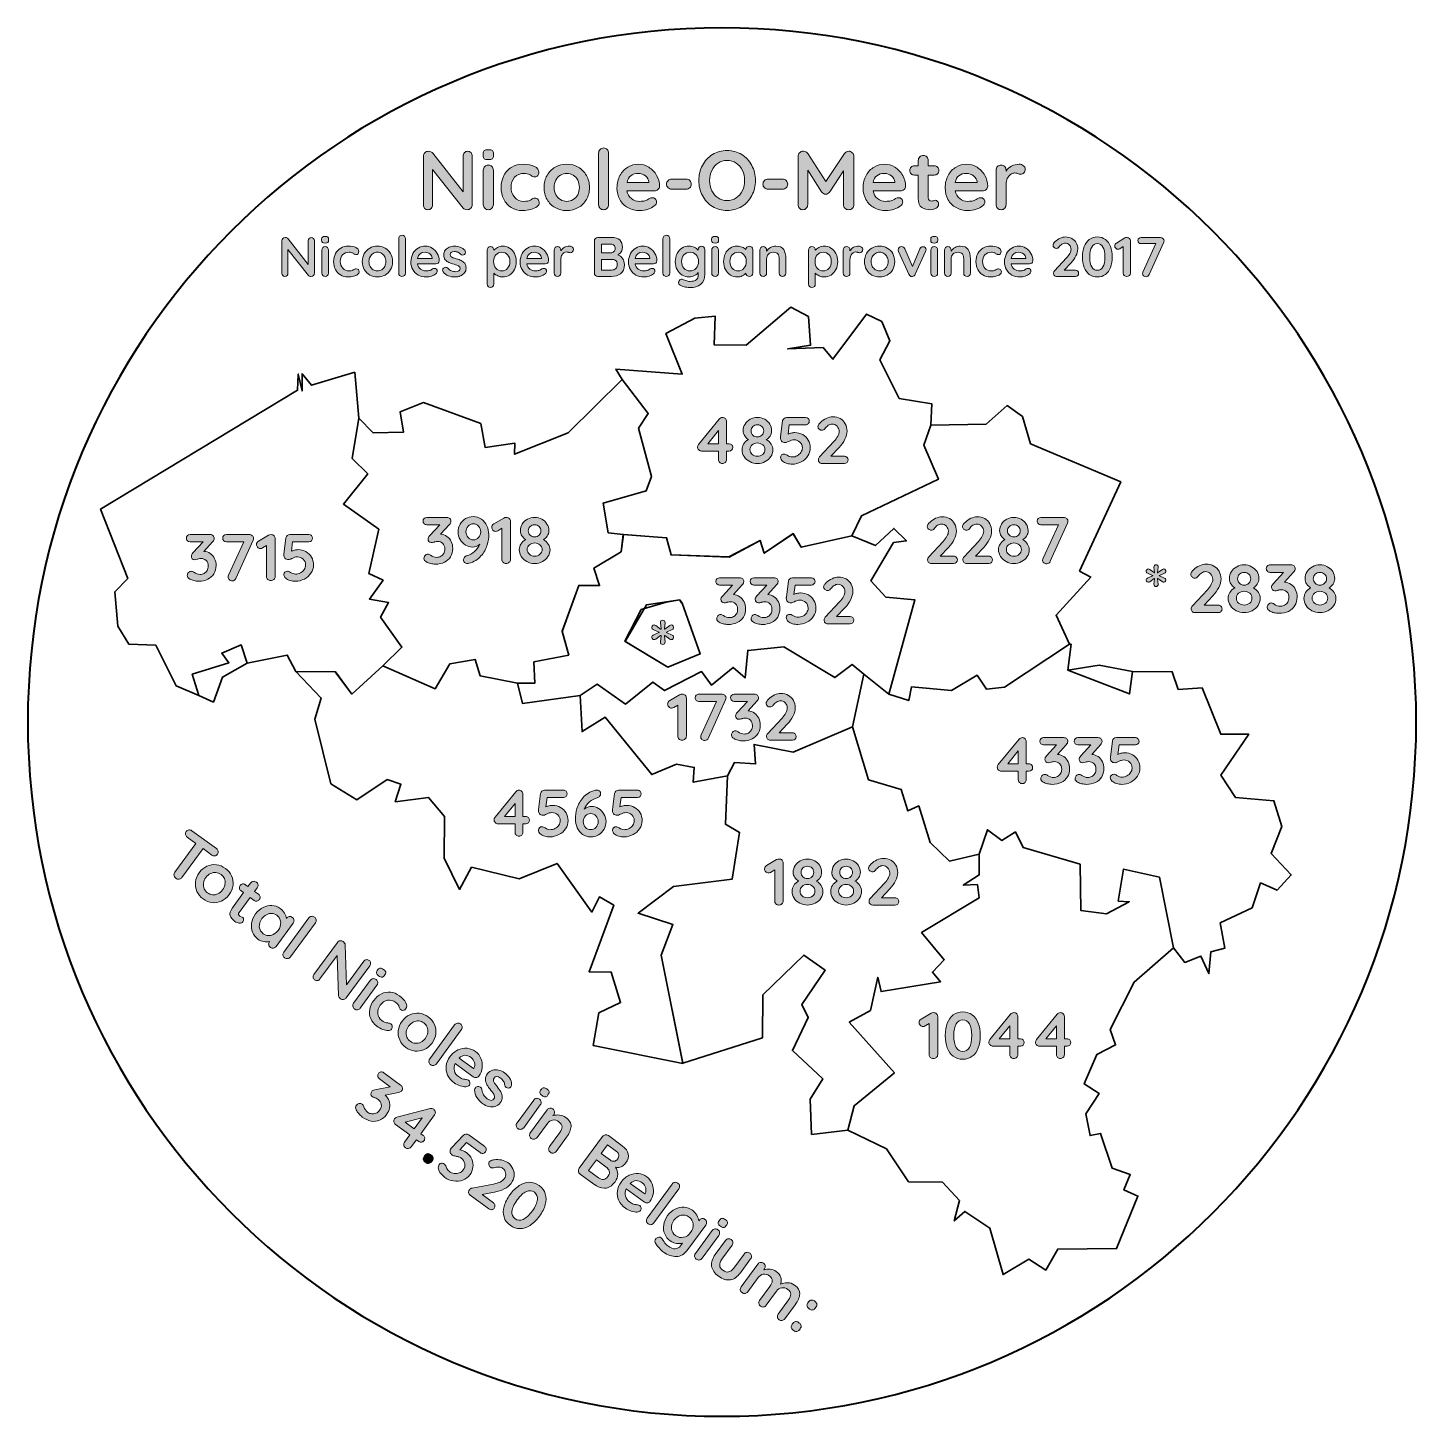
# Model space of a CAD drawing. Header units: inches. Extents: x 8 to 202, y -198 to -4.
import ezdxf

# ---------------------------------------------------------------- set-up
doc = ezdxf.new("R2010")
doc.units = ezdxf.units.IN
doc.header["$MEASUREMENT"] = 0
doc.layers.add('Layer 1', color=7, linetype='Continuous')
doc.layers.add('Layer 2', color=7, linetype='Continuous')

# ---------------------------------------------------------------- blocks, each defined once
blk = doc.blocks.new('block 5')
at = {"layer": 'Layer 2', "color": 250, "lineweight": 35, "true_color": 0x231f20}
for points in [[(114.42, -43.09), (116.86, -44.41), (117.15, -48.41), (113.97, -48.93), (118.9, -48.74), (120.28, -50.37), (124.95, -44.07), (127.09, -45.1), (128.22, -47.79), (126.82, -50.44), (129.52, -55.83), (134.07, -56.59), (133.93, -59.56), (133.93, -59.56), (132.94, -62.36), (134.99, -67.12), (124.26, -72.24), (122.91, -74.99), (122.91, -74.99), (115.86, -76.6), (114.74, -74.7), (110.68, -77.43), (110.11, -75.65), (105.77, -77.96), (97.7, -77.66), (97.06, -75.28), (91.02, -74.81), (91.02, -74.81), (88.9, -74.58), (88.22, -70.44), (94.2, -68.73), (94.94, -66.73), (93.13, -59.98), (94.51, -57.93), (90.88, -53.2), (90.88, -53.2), (89.98, -51.75), (99.24, -52.43), (96.95, -46.78), (101.02, -44.62), (103.82, -44.34), (103.71, -48.37), (108.19, -48.4), (114.42, -43.09)], [(53.55, -52.17), (54.1, -58.57), (54.1, -58.57), (53.19, -64.24), (55.37, -66.38), (51.96, -70.58), (56.9, -74.1), (55.51, -80.26), (57.51, -81.21), (55.59, -83.83), (58.27, -84.32), (57.16, -86.35), (60.12, -90.57), (57.45, -93.17), (57.45, -93.17), (53.16, -97.09), (50.84, -93.99), (45.31, -93.95), (45.31, -93.95), (44.14, -91.65), (38.52, -92.77), (38.52, -92.77), (37.72, -90.23), (34.98, -91.38), (36, -92.72), (30.88, -94.32), (31.78, -97.27), (31.78, -97.27), (28.64, -95.95), (25.79, -90.27), (22.03, -90.13), (20.49, -87.6), (20.09, -82.84), (21.88, -80.95), (18.09, -71.28), (45.56, -54.7), (45.67, -52.45), (46.19, -54.8), (46.2, -52.39), (47.49, -53.99), (53.55, -52.17)], [(90.88, -53.2), (94.51, -57.93), (93.13, -59.98), (94.94, -66.73), (94.2, -68.74), (88.22, -70.44), (88.9, -74.59), (91.02, -74.81), (91.02, -74.81), (90.71, -77.24), (86.93, -79.51), (87.72, -81.96), (84.8, -81.93), (82.49, -88.33), (83.4, -91.66), (78.54, -92.6), (78.66, -95.57), (76.25, -95.57), (76.25, -95.57), (71.04, -94.53), (70.33, -92.26), (66.83, -92.86), (64.79, -96.34), (57.45, -93.17), (57.45, -93.17), (60.12, -90.57), (57.16, -86.35), (58.27, -84.32), (55.59, -83.83), (57.51, -81.21), (55.51, -80.26), (56.9, -74.1), (51.96, -70.58), (55.37, -66.38), (53.19, -64.24), (54.1, -58.57), (54.1, -58.57), (56.13, -60.62), (60.37, -60.54), (59.87, -57.72), (63.13, -56.42), (71.14, -59.35), (71.73, -62.67), (75.87, -62.08), (75.85, -63.63), (83.33, -60.64), (90.88, -53.2)], [(146.73, -58.37), (147.85, -62.17), (160.44, -67.5), (154.69, -79.92), (156.26, -80.76), (151.42, -86.1), (153.28, -90.13), (153.28, -90.13), (144.23, -96.11), (141.7, -96.43), (140.38, -94.46), (136.83, -96.59), (131.24, -96.07), (130.85, -98), (128.06, -97.1), (128.06, -97.1), (131.72, -83.92), (127.65, -83.56), (125.57, -81.28), (128.74, -75.96), (130.52, -75.72), (128.78, -73.97), (126.21, -76.37), (122.91, -75), (122.91, -75), (124.26, -72.24), (134.99, -67.12), (132.94, -62.36), (133.93, -59.57), (133.93, -59.57), (141.65, -59.44), (144.6, -56.83), (146.73, -58.37)], [(122.91, -75), (126.21, -76.37), (128.78, -73.97), (130.52, -75.72), (128.74, -75.96), (125.57, -81.28), (127.65, -83.56), (131.72, -83.92), (128.06, -97.1), (128.06, -97.1), (124.59, -94.31), (124.59, -94.31), (122.98, -92.97), (120.54, -94.79), (113.44, -90.49), (108.38, -91), (108.02, -94.83), (106.34, -93.38), (103.31, -95.84), (101.95, -93.95), (96.76, -96.61), (95.12, -95.41), (91.33, -98.49), (87.36, -95.7), (84.99, -97.31), (84.99, -97.31), (76.94, -98.39), (76.25, -95.58), (76.25, -95.58), (78.66, -95.58), (78.54, -92.6), (83.4, -91.66), (82.49, -88.34), (84.8, -81.94), (87.72, -81.96), (86.93, -79.51), (90.71, -77.24), (91.03, -74.82), (91.03, -74.82), (97.06, -75.29), (97.7, -77.67), (105.78, -77.97), (110.11, -75.66), (110.68, -77.44), (114.74, -74.71), (115.86, -76.6), (122.91, -75)], [(98.91, -83.96), (98.91, -83.96), (94.27, -84.62), (91.28, -89.77), (97.23, -93.34), (101.76, -91.48), (99.22, -84.4), (98.91, -83.96)], [(31.78, -97.27), (30.88, -94.32), (36, -92.72), (34.98, -91.37), (37.72, -90.23), (38.52, -92.77), (38.52, -92.77), (35.1, -94.73), (33.82, -98.21), (31.78, -97.27)], [(85, -97.31), (87.36, -95.69), (91.33, -98.49), (95.12, -95.41), (96.76, -96.61), (101.95, -93.95), (103.32, -95.84), (106.35, -93.38), (108.02, -94.83), (108.38, -91), (113.44, -90.49), (120.54, -94.79), (122.98, -92.97), (124.59, -94.31), (124.59, -94.31), (123.02, -101.65), (123.02, -101.65), (114.73, -105.21), (109.27, -104.11), (109.48, -106.83), (106.55, -106.63), (105.57, -108.5), (105.57, -108.5), (100.79, -109.38), (100.92, -107.33), (98.43, -106.89), (95, -108.32), (88.51, -100.33), (85.26, -102.32), (85, -97.31)], [(153.52, -90.14), (153.07, -93.78), (153.07, -93.78), (161.68, -97.08), (162.1, -93.95), (162.1, -93.95), (167.62, -93.97), (168.46, -96.45), (171.78, -96.21), (174.38, -102.71), (178.31, -102.7), (174.42, -108.39), (176.47, -111.54), (181.82, -111.99), (182.92, -115.55), (181.41, -119.33), (184.24, -122.34), (182.26, -124.44), (179.94, -123.44), (178.77, -126.9), (174.32, -129.03), (174.94, -132.55), (173.02, -133.04), (172.74, -136.09), (171.62, -133.66), (169.36, -134.53), (167.8, -132.51), (167.8, -132.51), (165.85, -122.66), (160.83, -121.51), (160.08, -125.97), (161.62, -126.07), (158.46, -127.75), (154.86, -127.28), (154.77, -120.84), (146.81, -118.52), (145.75, -116.33), (143.86, -117.52), (141.82, -116.02), (140.67, -119.43), (140.67, -119.43), (136.54, -120.39), (133.85, -117.8), (132.25, -112.69), (130.74, -113.39), (129.8, -110.42), (125.24, -109.04), (123.02, -101.65), (123.02, -101.65), (124.59, -94.31), (124.59, -94.31), (128.06, -97.1), (128.06, -97.1), (130.85, -98), (131.24, -96.07), (136.83, -96.6), (140.38, -94.47), (141.7, -96.43), (144.23, -96.11), (153.28, -90.13), (153.28, -90.13), (153.52, -90.14)], [(57.45, -93.17), (64.79, -96.34), (66.83, -92.86), (70.33, -92.26), (71.04, -94.53), (76.25, -95.57), (76.25, -95.57), (76.94, -98.39), (85, -97.31), (85, -97.31), (85.26, -102.32), (88.51, -100.33), (95, -108.32), (98.43, -106.89), (100.92, -107.33), (100.79, -109.39), (105.57, -108.5), (105.57, -108.5), (105.27, -115.26), (107.24, -116.39), (106.23, -122.9), (98.05, -123.94), (93.09, -127.68), (97.94, -129.24), (96.31, -133.51), (99.33, -148.63), (99.33, -148.63), (86.84, -146.15), (87.62, -141.56), (90.64, -140.15), (89.34, -135.89), (86.25, -135.85), (89.69, -126.56), (87.7, -125.41), (86.64, -127.51), (81.78, -120.72), (76.51, -122.88), (69.86, -121.25), (68.16, -124.35), (66.01, -120.01), (66.08, -114.18), (63.84, -111.52), (59.2, -112.12), (59.98, -109.67), (58.08, -109.02), (53.84, -111.85), (50.21, -109.61), (47.96, -100.6), (48.88, -97.65), (45.31, -93.95), (45.31, -93.95), (50.83, -93.99), (53.16, -97.09), (57.45, -93.17)], [(157.42, -93.07), (162.1, -93.95), (162.1, -93.95), (161.68, -97.08), (153.07, -93.78), (153.07, -93.78), (157.42, -93.07)], [(105.57, -108.5), (106.55, -106.63), (109.48, -106.83), (109.27, -104.11), (114.73, -105.21), (123.02, -101.65), (123.02, -101.65), (125.24, -109.04), (129.8, -110.42), (130.74, -113.39), (132.25, -112.69), (133.85, -117.8), (136.54, -120.39), (140.67, -119.43), (140.67, -119.43), (140.69, -122.34), (138.46, -123.77), (140.44, -123.68), (140.68, -125.54), (132.65, -130.37), (135.81, -134.17), (134.15, -135.89), (135.3, -137.24), (126.99, -138.6), (126.54, -136.61), (125.52, -141.24), (122.55, -142.88), (128.86, -149.93), (123.23, -154.55), (122.34, -157.97), (122.34, -157.97), (117.29, -158.53), (117.1, -153.64), (118.87, -150.79), (114.63, -146.84), (116.84, -142.22), (115.94, -140.43), (119.21, -135.63), (116.22, -133.51), (110.5, -139.08), (110.46, -145.04), (99.33, -148.62), (99.33, -148.62), (96.31, -133.51), (97.94, -129.24), (93.09, -127.68), (98.05, -123.94), (106.23, -122.9), (107.24, -116.39), (105.27, -115.26), (105.57, -108.5)], [(140.67, -119.43), (141.82, -116.02), (143.86, -117.52), (145.75, -116.33), (146.81, -118.52), (154.77, -120.84), (154.86, -127.28), (158.46, -127.75), (161.62, -126.07), (160.08, -125.97), (160.83, -121.51), (165.85, -122.66), (167.8, -132.51), (167.8, -132.51), (162.32, -137.28), (158.96, -143.92), (159.71, -146.04), (157.08, -147.38), (155.35, -151.49), (157.44, -152.85), (155.57, -155.69), (156.16, -158.7), (157.62, -158.41), (159.24, -163.25), (161.77, -164.14), (160.89, -166.29), (162.84, -167.14), (159.85, -174.46), (151.64, -174.55), (149.98, -177.47), (147.63, -175.97), (144.02, -178.09), (142.16, -171.6), (138.7, -169.29), (137.2, -170.6), (137.95, -167.76), (135.56, -165.21), (130.84, -165.16), (127.74, -160.55), (122.34, -157.97), (122.34, -157.97), (123.23, -154.55), (128.86, -149.93), (122.55, -142.88), (125.52, -141.24), (126.54, -136.61), (126.99, -138.6), (135.3, -137.24), (134.15, -135.89), (135.81, -134.17), (132.65, -130.37), (140.68, -125.54), (140.44, -123.68), (138.46, -123.77), (140.69, -122.34), (140.67, -119.43)]]:
    blk.add_lwpolyline(points, dxfattribs=at)
blk.add_open_spline([(99.04, -84.27), (99.04, -84.27), (99.22, -84.4), (99.22, -84.4), (99.22, -84.4), (99.22, -84.4), (99.22, -84.4), (99.22, -84.4), (101.76, -91.48), (101.76, -91.48), (101.76, -91.48), (97.23, -93.34), (97.23, -93.34), (97.23, -93.34), (91.25, -89.69), (91.25, -89.69), (91.25, -89.69), (93.53, -85.3), (93.53, -85.3), (93.53, -85.3), (96.99, -84.28), (96.99, -84.28), (96.99, -84.28), (96.99, -84.28), (96.99, -84.28), (96.99, -84.28), (96.99, -84.28), (96.99, -84.28), (96.99, -84.28), (96.99, -84.28), (96.99, -84.28), (96.99, -84.28), (98.91, -83.96), (98.91, -83.96), (98.91, -83.96), (98.91, -83.96), (98.91, -83.96), (98.91, -83.96), (99.04, -84.27), (99.04, -84.27)], degree=3, knots=[0, 0, 0, 0, 1, 1, 1, 2, 2, 2, 3, 3, 3, 4, 4, 4, 5, 5, 5, 6, 6, 6, 7, 7, 7, 8, 8, 8, 9, 9, 9, 10, 10, 10, 11, 11, 11, 12, 12, 12, 13, 13, 13, 13], dxfattribs=at)
blk = doc.blocks.new('block 2')
at = {"layer": 'Layer 2'}
blk.add_blockref('block 5', (0, 0), dxfattribs=at)
blk = doc.blocks.new('block 6')
at = {"layer": 'Layer 2', "true_color": 0xffffff}
h = blk.add_hatch(color=7, dxfattribs=at)
h.dxf.hatch_style = 2
edge = h.paths.add_edge_path()
edge.add_spline(control_points=[(71.62, -22.39), (71.51, -22.3), (71.45, -22.15), (71.45, -21.94), (71.45, -21.94), (71.45, -21.71), (71.45, -21.71), (71.45, -21.5), (71.51, -21.35), (71.63, -21.26), (71.74, -21.18), (71.93, -21.13), (72.19, -21.13), (72.46, -21.13), (72.65, -21.18), (72.76, -21.26), (72.87, -21.35), (72.92, -21.5), (72.92, -21.71), (72.92, -21.71), (72.92, -21.94), (72.92, -21.94), (72.92, -22.16), (72.86, -22.31), (72.75, -22.4), (72.64, -22.48), (72.45, -22.52), (72.18, -22.52), (71.91, -22.52), (71.72, -22.48), (71.62, -22.39)], knot_values=[0, 0, 0, 0, 1, 1, 1, 2, 2, 2, 3, 3, 3, 4, 4, 4, 5, 5, 5, 6, 6, 6, 7, 7, 7, 8, 8, 8, 9, 9, 9, 10, 10, 10, 10], degree=3, periodic=1)
edge = h.paths.add_edge_path()
edge.add_spline(control_points=[(72.69, -29.3), (72.56, -29.44), (72.39, -29.5), (72.19, -29.5), (71.98, -29.5), (71.82, -29.44), (71.69, -29.3), (71.55, -29.16), (71.49, -28.99), (71.49, -28.79), (71.49, -28.79), (71.49, -23.98), (71.49, -23.98), (71.49, -23.78), (71.55, -23.61), (71.69, -23.48), (71.82, -23.34), (71.98, -23.27), (72.19, -23.27), (72.39, -23.27), (72.56, -23.34), (72.69, -23.48), (72.82, -23.61), (72.89, -23.78), (72.89, -23.98), (72.89, -23.98), (72.89, -28.79), (72.89, -28.79), (72.89, -28.99), (72.82, -29.16), (72.69, -29.3)], knot_values=[0, 0, 0, 0, 1, 1, 1, 2, 2, 2, 3, 3, 3, 4, 4, 4, 5, 5, 5, 6, 6, 6, 7, 7, 7, 8, 8, 8, 9, 9, 9, 10, 10, 10, 10], degree=3, periodic=1)
h = blk.add_hatch(color=7, dxfattribs=at)
h.dxf.hatch_style = 2
edge = h.paths.add_edge_path()
edge.add_spline(control_points=[(88.77, -29.3), (88.63, -29.44), (88.47, -29.5), (88.26, -29.5), (88.07, -29.5), (87.91, -29.44), (87.77, -29.3), (87.64, -29.16), (87.58, -28.99), (87.58, -28.79), (87.58, -28.79), (87.58, -21.6), (87.58, -21.6), (87.58, -21.4), (87.64, -21.23), (87.78, -21.09), (87.92, -20.96), (88.09, -20.89), (88.29, -20.89), (88.48, -20.89), (88.64, -20.96), (88.78, -21.09), (88.91, -21.23), (88.97, -21.4), (88.97, -21.6), (88.97, -21.6), (88.97, -28.79), (88.97, -28.79), (88.97, -28.99), (88.91, -29.16), (88.77, -29.3)], knot_values=[0, 0, 0, 0, 1, 1, 1, 2, 2, 2, 3, 3, 3, 4, 4, 4, 5, 5, 5, 6, 6, 6, 7, 7, 7, 8, 8, 8, 9, 9, 9, 10, 10, 10, 10], degree=3, periodic=1)
h = blk.add_hatch(color=7, dxfattribs=at)
h.dxf.hatch_style = 2
edge = h.paths.add_edge_path()
edge.add_spline(control_points=[(108.95, -27.54), (108.61, -28.18), (108.14, -28.69), (107.54, -29.06), (106.93, -29.43), (106.26, -29.62), (105.5, -29.62), (104.75, -29.62), (104.07, -29.43), (103.47, -29.06), (102.87, -28.69), (102.4, -28.18), (102.06, -27.54), (101.73, -26.9), (101.56, -26.2), (101.56, -25.43), (101.56, -24.66), (101.73, -23.96), (102.06, -23.32), (102.4, -22.68), (102.87, -22.17), (103.47, -21.8), (104.07, -21.42), (104.75, -21.24), (105.5, -21.24), (106.26, -21.24), (106.93, -21.42), (107.54, -21.8), (108.14, -22.17), (108.61, -22.68), (108.95, -23.32), (109.29, -23.96), (109.46, -24.66), (109.46, -25.43), (109.46, -26.2), (109.29, -26.9), (108.95, -27.54)], knot_values=[0, 0, 0, 0, 1, 1, 1, 2, 2, 2, 3, 3, 3, 4, 4, 4, 5, 5, 5, 6, 6, 6, 7, 7, 7, 8, 8, 8, 9, 9, 9, 10, 10, 10, 11, 11, 11, 12, 12, 12, 12], degree=3, periodic=1)
edge = h.paths.add_edge_path()
edge.add_spline(control_points=[(107.64, -24.01), (107.43, -23.59), (107.13, -23.26), (106.76, -23.01), (106.39, -22.76), (105.97, -22.63), (105.5, -22.63), (105.03, -22.63), (104.61, -22.76), (104.24, -23), (103.87, -23.25), (103.59, -23.58), (103.38, -24.01), (103.17, -24.44), (103.07, -24.91), (103.07, -25.43), (103.07, -25.95), (103.17, -26.42), (103.38, -26.85), (103.59, -27.28), (103.87, -27.61), (104.24, -27.86), (104.61, -28.1), (105.03, -28.22), (105.5, -28.22), (105.97, -28.22), (106.39, -28.1), (106.76, -27.85), (107.13, -27.6), (107.43, -27.27), (107.64, -26.84), (107.84, -26.42), (107.95, -25.95), (107.95, -25.43), (107.95, -24.91), (107.84, -24.44), (107.64, -24.01)], knot_values=[0, 0, 0, 0, 1, 1, 1, 2, 2, 2, 3, 3, 3, 4, 4, 4, 5, 5, 5, 6, 6, 6, 7, 7, 7, 8, 8, 8, 9, 9, 9, 10, 10, 10, 11, 11, 11, 12, 12, 12, 12], degree=3, periodic=1)
h = blk.add_hatch(color=7, dxfattribs=at)
h.dxf.hatch_style = 2
edge = h.paths.add_edge_path()
edge.add_spline(control_points=[(69.77, -21.54), (69.88, -21.66), (69.94, -21.82), (69.94, -22.01), (69.94, -22.01), (69.94, -28.79), (69.94, -28.79), (69.94, -28.99), (69.87, -29.16), (69.74, -29.3), (69.6, -29.44), (69.43, -29.5), (69.23, -29.5), (69.12, -29.5), (69.01, -29.49), (68.91, -29.45), (68.81, -29.42), (68.73, -29.37), (68.68, -29.31), (68.68, -29.31), (64.41, -23.88), (64.41, -23.88), (64.41, -23.88), (64.41, -28.85), (64.41, -28.85), (64.41, -29.04), (64.35, -29.19), (64.23, -29.32), (64.11, -29.44), (63.95, -29.5), (63.76, -29.5), (63.57, -29.5), (63.42, -29.44), (63.3, -29.32), (63.19, -29.19), (63.13, -29.04), (63.13, -28.85), (63.13, -28.85), (63.13, -22.06), (63.13, -22.06), (63.13, -21.86), (63.2, -21.69), (63.33, -21.56), (63.47, -21.42), (63.64, -21.35), (63.84, -21.35), (63.96, -21.35), (64.07, -21.38), (64.18, -21.42), (64.3, -21.47), (64.38, -21.53), (64.43, -21.61), (64.43, -21.61), (68.67, -27.01), (68.67, -27.01), (68.67, -27.01), (68.67, -22.01), (68.67, -22.01), (68.67, -21.82), (68.73, -21.66), (68.85, -21.54), (68.97, -21.42), (69.13, -21.35), (69.31, -21.35), (69.5, -21.35), (69.65, -21.42), (69.77, -21.54)], knot_values=[0, 0, 0, 0, 1, 1, 1, 2, 2, 2, 3, 3, 3, 4, 4, 4, 5, 5, 5, 6, 6, 6, 7, 7, 7, 8, 8, 8, 9, 9, 9, 10, 10, 10, 11, 11, 11, 12, 12, 12, 13, 13, 13, 14, 14, 14, 15, 15, 15, 16, 16, 16, 17, 17, 17, 18, 18, 18, 19, 19, 19, 20, 20, 20, 21, 21, 21, 22, 22, 22, 22], degree=3, periodic=1)
h = blk.add_hatch(color=7, dxfattribs=at)
h.dxf.hatch_style = 2
edge = h.paths.add_edge_path()
edge.add_spline(control_points=[(78.62, -23.47), (79.03, -23.67), (79.23, -23.95), (79.23, -24.29), (79.23, -24.46), (79.18, -24.61), (79.08, -24.74), (78.98, -24.86), (78.85, -24.93), (78.68, -24.93), (78.56, -24.93), (78.46, -24.91), (78.38, -24.88), (78.3, -24.84), (78.23, -24.79), (78.15, -24.74), (78.08, -24.68), (78.01, -24.63), (77.94, -24.59), (77.86, -24.55), (77.75, -24.52), (77.59, -24.49), (77.44, -24.45), (77.32, -24.44), (77.23, -24.44), (76.65, -24.44), (76.19, -24.62), (75.86, -24.98), (75.53, -25.34), (75.36, -25.81), (75.36, -26.39), (75.36, -26.95), (75.53, -27.42), (75.87, -27.79), (76.2, -28.15), (76.63, -28.34), (77.15, -28.34), (77.53, -28.34), (77.81, -28.29), (78, -28.2), (78.04, -28.18), (78.11, -28.14), (78.19, -28.08), (78.27, -28.02), (78.35, -27.97), (78.42, -27.94), (78.48, -27.91), (78.57, -27.9), (78.67, -27.9), (78.86, -27.9), (79.02, -27.96), (79.13, -28.08), (79.24, -28.21), (79.3, -28.37), (79.3, -28.56), (79.3, -28.75), (79.19, -28.92), (78.97, -29.08), (78.76, -29.25), (78.47, -29.38), (78.11, -29.47), (77.76, -29.57), (77.37, -29.62), (76.97, -29.62), (76.37, -29.62), (75.85, -29.48), (75.39, -29.2), (74.94, -28.92), (74.59, -28.53), (74.34, -28.04), (74.09, -27.55), (73.97, -27), (73.97, -26.39), (73.97, -25.77), (74.1, -25.21), (74.36, -24.72), (74.62, -24.23), (74.98, -23.85), (75.45, -23.57), (75.91, -23.3), (76.44, -23.16), (77.03, -23.16), (77.69, -23.16), (78.22, -23.26), (78.62, -23.47)], knot_values=[0, 0, 0, 0, 1, 1, 1, 2, 2, 2, 3, 3, 3, 4, 4, 4, 5, 5, 5, 6, 6, 6, 7, 7, 7, 8, 8, 8, 9, 9, 9, 10, 10, 10, 11, 11, 11, 12, 12, 12, 13, 13, 13, 14, 14, 14, 15, 15, 15, 16, 16, 16, 17, 17, 17, 18, 18, 18, 19, 19, 19, 20, 20, 20, 21, 21, 21, 22, 22, 22, 23, 23, 23, 24, 24, 24, 25, 25, 25, 26, 26, 26, 27, 27, 27, 28, 28, 28, 28], degree=3, periodic=1)
h = blk.add_hatch(color=7, dxfattribs=at)
h.dxf.hatch_style = 2
edge = h.paths.add_edge_path()
edge.add_spline(control_points=[(85.88, -28.07), (85.6, -28.56), (85.22, -28.94), (84.73, -29.21), (84.25, -29.48), (83.71, -29.62), (83.13, -29.62), (82.54, -29.62), (82, -29.48), (81.52, -29.21), (81.04, -28.94), (80.66, -28.56), (80.38, -28.07), (80.1, -27.57), (79.96, -27.02), (79.96, -26.39), (79.96, -25.77), (80.1, -25.22), (80.38, -24.72), (80.66, -24.23), (81.04, -23.85), (81.52, -23.57), (82, -23.3), (82.54, -23.16), (83.13, -23.16), (83.71, -23.16), (84.25, -23.3), (84.73, -23.57), (85.22, -23.85), (85.6, -24.23), (85.88, -24.72), (86.16, -25.22), (86.3, -25.77), (86.3, -26.39), (86.3, -27.02), (86.16, -27.57), (85.88, -28.07)], knot_values=[0, 0, 0, 0, 1, 1, 1, 2, 2, 2, 3, 3, 3, 4, 4, 4, 5, 5, 5, 6, 6, 6, 7, 7, 7, 8, 8, 8, 9, 9, 9, 10, 10, 10, 11, 11, 11, 12, 12, 12, 12], degree=3, periodic=1)
edge = h.paths.add_edge_path()
edge.add_spline(control_points=[(84.66, -25.38), (84.5, -25.08), (84.29, -24.85), (84.02, -24.68), (83.75, -24.52), (83.46, -24.44), (83.13, -24.44), (82.8, -24.44), (82.51, -24.52), (82.24, -24.68), (81.97, -24.85), (81.76, -25.08), (81.6, -25.38), (81.44, -25.67), (81.36, -26.01), (81.36, -26.39), (81.36, -26.77), (81.44, -27.11), (81.6, -27.41), (81.76, -27.7), (81.97, -27.93), (82.24, -28.09), (82.51, -28.26), (82.8, -28.34), (83.13, -28.34), (83.46, -28.34), (83.75, -28.26), (84.02, -28.09), (84.29, -27.93), (84.5, -27.7), (84.66, -27.41), (84.82, -27.11), (84.9, -26.77), (84.9, -26.39), (84.9, -26.01), (84.82, -25.67), (84.66, -25.38)], knot_values=[0, 0, 0, 0, 1, 1, 1, 2, 2, 2, 3, 3, 3, 4, 4, 4, 5, 5, 5, 6, 6, 6, 7, 7, 7, 8, 8, 8, 9, 9, 9, 10, 10, 10, 11, 11, 11, 12, 12, 12, 12], degree=3, periodic=1)
h = blk.add_hatch(color=7, dxfattribs=at)
h.dxf.hatch_style = 2
edge = h.paths.add_edge_path()
edge.add_spline(control_points=[(95.85, -26.7), (95.71, -26.81), (95.55, -26.87), (95.37, -26.87), (95.37, -26.87), (91.52, -26.87), (91.52, -26.87), (91.62, -27.33), (91.83, -27.69), (92.16, -27.95), (92.5, -28.21), (92.87, -28.34), (93.29, -28.34), (93.61, -28.34), (93.86, -28.31), (94.04, -28.25), (94.22, -28.19), (94.36, -28.13), (94.46, -28.07), (94.57, -28), (94.64, -27.95), (94.68, -27.93), (94.82, -27.86), (94.95, -27.83), (95.07, -27.83), (95.24, -27.83), (95.38, -27.88), (95.49, -28), (95.61, -28.12), (95.67, -28.25), (95.67, -28.41), (95.67, -28.62), (95.56, -28.81), (95.34, -28.98), (95.12, -29.16), (94.83, -29.31), (94.47, -29.43), (94.1, -29.56), (93.74, -29.62), (93.36, -29.62), (92.71, -29.62), (92.14, -29.48), (91.66, -29.21), (91.17, -28.94), (90.8, -28.57), (90.53, -28.09), (90.27, -27.61), (90.14, -27.07), (90.14, -26.48), (90.14, -25.81), (90.28, -25.22), (90.56, -24.72), (90.84, -24.21), (91.21, -23.83), (91.66, -23.56), (92.12, -23.29), (92.61, -23.16), (93.13, -23.16), (93.64, -23.16), (94.13, -23.3), (94.58, -23.58), (95.03, -23.86), (95.4, -24.23), (95.67, -24.71), (95.94, -25.18), (96.08, -25.69), (96.08, -26.24), (96.07, -26.43), (95.99, -26.58), (95.85, -26.7)], knot_values=[0, 0, 0, 0, 1, 1, 1, 2, 2, 2, 3, 3, 3, 4, 4, 4, 5, 5, 5, 6, 6, 6, 7, 7, 7, 8, 8, 8, 9, 9, 9, 10, 10, 10, 11, 11, 11, 12, 12, 12, 13, 13, 13, 14, 14, 14, 15, 15, 15, 16, 16, 16, 17, 17, 17, 18, 18, 18, 19, 19, 19, 20, 20, 20, 21, 21, 21, 22, 22, 22, 23, 23, 23, 23], degree=3, periodic=1)
edge = h.paths.add_edge_path()
edge.add_spline(control_points=[(91.54, -25.71), (91.54, -25.71), (94.59, -25.71), (94.59, -25.71), (94.59, -25.71), (94.59, -25.63), (94.59, -25.63), (94.55, -25.3), (94.39, -25.02), (94.11, -24.79), (93.82, -24.56), (93.49, -24.44), (93.13, -24.44), (92.23, -24.44), (91.7, -24.86), (91.54, -25.71)], knot_values=[0, 0, 0, 0, 1, 1, 1, 2, 2, 2, 3, 3, 3, 4, 4, 4, 5, 5, 5, 5], degree=3, periodic=1)
h = blk.add_hatch(color=7, dxfattribs=at)
h.dxf.hatch_style = 2
edge = h.paths.add_edge_path()
edge.add_spline(control_points=[(122.98, -21.55), (123.13, -21.68), (123.2, -21.85), (123.2, -22.05), (123.2, -22.05), (123.2, -28.79), (123.2, -28.79), (123.2, -28.99), (123.13, -29.16), (123, -29.3), (122.87, -29.44), (122.7, -29.5), (122.48, -29.5), (122.26, -29.5), (122.08, -29.44), (121.95, -29.31), (121.81, -29.17), (121.74, -29), (121.74, -28.79), (121.74, -28.79), (121.74, -24.1), (121.74, -24.1), (121.74, -24.1), (119.82, -27.03), (119.82, -27.03), (119.75, -27.13), (119.66, -27.2), (119.56, -27.26), (119.46, -27.32), (119.35, -27.35), (119.24, -27.34), (119.14, -27.35), (119.04, -27.32), (118.94, -27.26), (118.84, -27.2), (118.75, -27.13), (118.67, -27.03), (118.67, -27.03), (116.75, -24), (116.75, -24), (116.75, -24), (116.75, -28.79), (116.75, -28.79), (116.75, -29), (116.69, -29.17), (116.56, -29.31), (116.44, -29.44), (116.28, -29.5), (116.08, -29.5), (115.88, -29.5), (115.72, -29.44), (115.6, -29.3), (115.47, -29.16), (115.41, -28.99), (115.41, -28.79), (115.41, -28.79), (115.41, -22.05), (115.41, -22.05), (115.41, -21.86), (115.48, -21.69), (115.63, -21.55), (115.77, -21.41), (115.94, -21.34), (116.15, -21.34), (116.26, -21.34), (116.38, -21.37), (116.49, -21.43), (116.61, -21.49), (116.7, -21.56), (116.76, -21.66), (116.76, -21.66), (119.3, -25.56), (119.3, -25.56), (119.3, -25.56), (121.91, -21.66), (121.91, -21.66), (121.97, -21.56), (122.05, -21.49), (122.16, -21.43), (122.26, -21.37), (122.37, -21.34), (122.48, -21.34), (122.67, -21.34), (122.84, -21.41), (122.98, -21.55)], knot_values=[0, 0, 0, 0, 1, 1, 1, 2, 2, 2, 3, 3, 3, 4, 4, 4, 5, 5, 5, 6, 6, 6, 7, 7, 7, 8, 8, 8, 9, 9, 9, 10, 10, 10, 11, 11, 11, 12, 12, 12, 13, 13, 13, 14, 14, 14, 15, 15, 15, 16, 16, 16, 17, 17, 17, 18, 18, 18, 19, 19, 19, 20, 20, 20, 21, 21, 21, 22, 22, 22, 23, 23, 23, 24, 24, 24, 25, 25, 25, 26, 26, 26, 27, 27, 27, 28, 28, 28, 28], degree=3, periodic=1)
h = blk.add_hatch(color=7, dxfattribs=at)
h.dxf.hatch_style = 2
edge = h.paths.add_edge_path()
edge.add_spline(control_points=[(130.2, -26.7), (130.06, -26.81), (129.89, -26.87), (129.71, -26.87), (129.71, -26.87), (125.87, -26.87), (125.87, -26.87), (125.96, -27.33), (126.17, -27.69), (126.51, -27.95), (126.84, -28.21), (127.22, -28.34), (127.64, -28.34), (127.95, -28.34), (128.2, -28.31), (128.38, -28.25), (128.56, -28.19), (128.7, -28.13), (128.81, -28.07), (128.91, -28), (128.98, -27.95), (129.02, -27.93), (129.16, -27.86), (129.29, -27.83), (129.42, -27.83), (129.58, -27.83), (129.72, -27.88), (129.84, -28), (129.95, -28.12), (130.01, -28.25), (130.01, -28.41), (130.01, -28.62), (129.9, -28.81), (129.68, -28.98), (129.47, -29.16), (129.18, -29.31), (128.81, -29.43), (128.45, -29.56), (128.08, -29.62), (127.71, -29.62), (127.05, -29.62), (126.48, -29.48), (126, -29.21), (125.51, -28.94), (125.14, -28.57), (124.88, -28.09), (124.61, -27.61), (124.48, -27.07), (124.48, -26.48), (124.48, -25.81), (124.62, -25.22), (124.9, -24.72), (125.18, -24.21), (125.55, -23.83), (126.01, -23.56), (126.46, -23.29), (126.95, -23.16), (127.47, -23.16), (127.98, -23.16), (128.47, -23.3), (128.92, -23.58), (129.38, -23.86), (129.74, -24.23), (130.01, -24.71), (130.28, -25.18), (130.42, -25.69), (130.42, -26.24), (130.41, -26.43), (130.34, -26.58), (130.2, -26.7)], knot_values=[0, 0, 0, 0, 1, 1, 1, 2, 2, 2, 3, 3, 3, 4, 4, 4, 5, 5, 5, 6, 6, 6, 7, 7, 7, 8, 8, 8, 9, 9, 9, 10, 10, 10, 11, 11, 11, 12, 12, 12, 13, 13, 13, 14, 14, 14, 15, 15, 15, 16, 16, 16, 17, 17, 17, 18, 18, 18, 19, 19, 19, 20, 20, 20, 21, 21, 21, 22, 22, 22, 23, 23, 23, 23], degree=3, periodic=1)
edge = h.paths.add_edge_path()
edge.add_spline(control_points=[(125.88, -25.71), (125.88, -25.71), (128.93, -25.71), (128.93, -25.71), (128.93, -25.71), (128.93, -25.63), (128.93, -25.63), (128.9, -25.3), (128.74, -25.02), (128.45, -24.79), (128.16, -24.56), (127.84, -24.44), (127.47, -24.44), (126.57, -24.44), (126.04, -24.86), (125.88, -25.71)], knot_values=[0, 0, 0, 0, 1, 1, 1, 2, 2, 2, 3, 3, 3, 4, 4, 4, 5, 5, 5, 5], degree=3, periodic=1)
h = blk.add_hatch(color=7, dxfattribs=at)
h.dxf.hatch_style = 2
edge = h.paths.add_edge_path()
edge.add_spline(control_points=[(134.88, -28.34), (134.97, -28.45), (135.02, -28.59), (135.02, -28.76), (135.02, -28.97), (134.9, -29.14), (134.67, -29.29), (134.44, -29.43), (134.19, -29.5), (133.9, -29.5), (133.42, -29.5), (133.01, -29.4), (132.68, -29.19), (132.35, -28.99), (132.19, -28.55), (132.19, -27.88), (132.19, -27.88), (132.19, -24.67), (132.19, -24.67), (132.19, -24.67), (131.65, -24.67), (131.65, -24.67), (131.47, -24.67), (131.31, -24.61), (131.19, -24.49), (131.06, -24.36), (131, -24.21), (131, -24.02), (131, -23.84), (131.06, -23.69), (131.19, -23.57), (131.31, -23.45), (131.47, -23.39), (131.65, -23.39), (131.65, -23.39), (132.19, -23.39), (132.19, -23.39), (132.19, -23.39), (132.19, -22.65), (132.19, -22.65), (132.19, -22.44), (132.25, -22.28), (132.39, -22.14), (132.53, -22), (132.7, -21.94), (132.9, -21.94), (133.09, -21.94), (133.25, -22), (133.39, -22.14), (133.52, -22.28), (133.58, -22.44), (133.58, -22.65), (133.58, -22.65), (133.58, -23.39), (133.58, -23.39), (133.58, -23.39), (134.41, -23.39), (134.41, -23.39), (134.6, -23.39), (134.75, -23.45), (134.88, -23.58), (135, -23.7), (135.06, -23.86), (135.06, -24.04), (135.06, -24.22), (135, -24.37), (134.88, -24.49), (134.75, -24.61), (134.6, -24.67), (134.41, -24.67), (134.41, -24.67), (133.58, -24.67), (133.58, -24.67), (133.58, -24.67), (133.58, -27.83), (133.58, -27.83), (133.58, -27.99), (133.63, -28.11), (133.71, -28.18), (133.8, -28.26), (133.91, -28.29), (134.06, -28.29), (134.12, -28.29), (134.21, -28.28), (134.32, -28.25), (134.41, -28.21), (134.5, -28.19), (134.59, -28.19), (134.69, -28.19), (134.79, -28.24), (134.88, -28.34)], knot_values=[0, 0, 0, 0, 1, 1, 1, 2, 2, 2, 3, 3, 3, 4, 4, 4, 5, 5, 5, 6, 6, 6, 7, 7, 7, 8, 8, 8, 9, 9, 9, 10, 10, 10, 11, 11, 11, 12, 12, 12, 13, 13, 13, 14, 14, 14, 15, 15, 15, 16, 16, 16, 17, 17, 17, 18, 18, 18, 19, 19, 19, 20, 20, 20, 21, 21, 21, 22, 22, 22, 23, 23, 23, 24, 24, 24, 25, 25, 25, 26, 26, 26, 27, 27, 27, 28, 28, 28, 29, 29, 29, 30, 30, 30, 30], degree=3, periodic=1)
h = blk.add_hatch(color=7, dxfattribs=at)
h.dxf.hatch_style = 2
edge = h.paths.add_edge_path()
edge.add_spline(control_points=[(141.65, -26.7), (141.51, -26.81), (141.35, -26.87), (141.16, -26.87), (141.16, -26.87), (137.32, -26.87), (137.32, -26.87), (137.41, -27.33), (137.63, -27.69), (137.96, -27.95), (138.29, -28.21), (138.67, -28.34), (139.09, -28.34), (139.41, -28.34), (139.66, -28.31), (139.84, -28.25), (140.01, -28.19), (140.16, -28.13), (140.26, -28.07), (140.37, -28), (140.44, -27.95), (140.48, -27.93), (140.62, -27.86), (140.75, -27.83), (140.87, -27.83), (141.03, -27.83), (141.17, -27.88), (141.29, -28), (141.41, -28.12), (141.47, -28.25), (141.47, -28.41), (141.47, -28.62), (141.36, -28.81), (141.14, -28.98), (140.92, -29.16), (140.63, -29.31), (140.27, -29.43), (139.9, -29.56), (139.53, -29.62), (139.16, -29.62), (138.51, -29.62), (137.94, -29.48), (137.45, -29.21), (136.97, -28.94), (136.6, -28.57), (136.33, -28.09), (136.07, -27.61), (135.94, -27.07), (135.94, -26.48), (135.94, -25.81), (136.08, -25.22), (136.35, -24.72), (136.63, -24.21), (137, -23.83), (137.46, -23.56), (137.92, -23.29), (138.41, -23.16), (138.93, -23.16), (139.44, -23.16), (139.92, -23.3), (140.38, -23.58), (140.83, -23.86), (141.19, -24.23), (141.47, -24.71), (141.74, -25.18), (141.87, -25.69), (141.87, -26.24), (141.87, -26.43), (141.79, -26.58), (141.65, -26.7)], knot_values=[0, 0, 0, 0, 1, 1, 1, 2, 2, 2, 3, 3, 3, 4, 4, 4, 5, 5, 5, 6, 6, 6, 7, 7, 7, 8, 8, 8, 9, 9, 9, 10, 10, 10, 11, 11, 11, 12, 12, 12, 13, 13, 13, 14, 14, 14, 15, 15, 15, 16, 16, 16, 17, 17, 17, 18, 18, 18, 19, 19, 19, 20, 20, 20, 21, 21, 21, 22, 22, 22, 23, 23, 23, 23], degree=3, periodic=1)
edge = h.paths.add_edge_path()
edge.add_spline(control_points=[(137.33, -25.71), (137.33, -25.71), (140.38, -25.71), (140.38, -25.71), (140.38, -25.71), (140.38, -25.63), (140.38, -25.63), (140.35, -25.3), (140.19, -25.02), (139.91, -24.79), (139.62, -24.56), (139.29, -24.44), (138.93, -24.44), (138.03, -24.44), (137.5, -24.86), (137.33, -25.71)], knot_values=[0, 0, 0, 0, 1, 1, 1, 2, 2, 2, 3, 3, 3, 4, 4, 4, 5, 5, 5, 5], degree=3, periodic=1)
h = blk.add_hatch(color=7, dxfattribs=at)
h.dxf.hatch_style = 2
edge = h.paths.add_edge_path()
edge.add_spline(control_points=[(146.86, -23.36), (147.02, -23.49), (147.1, -23.64), (147.1, -23.82), (147.1, -24.06), (147.04, -24.24), (146.91, -24.36), (146.79, -24.48), (146.64, -24.54), (146.47, -24.54), (146.35, -24.54), (146.22, -24.52), (146.08, -24.46), (146.05, -24.45), (146, -24.44), (145.92, -24.42), (145.84, -24.39), (145.75, -24.38), (145.66, -24.38), (145.45, -24.38), (145.26, -24.44), (145.07, -24.57), (144.89, -24.69), (144.73, -24.88), (144.61, -25.13), (144.49, -25.38), (144.43, -25.68), (144.43, -26.03), (144.43, -26.03), (144.43, -28.79), (144.43, -28.79), (144.43, -28.99), (144.37, -29.16), (144.24, -29.3), (144.1, -29.44), (143.94, -29.5), (143.74, -29.5), (143.53, -29.5), (143.37, -29.44), (143.23, -29.3), (143.1, -29.16), (143.04, -28.99), (143.04, -28.79), (143.04, -28.79), (143.04, -23.98), (143.04, -23.98), (143.04, -23.78), (143.1, -23.61), (143.23, -23.48), (143.37, -23.34), (143.53, -23.27), (143.74, -23.27), (143.94, -23.27), (144.1, -23.34), (144.24, -23.48), (144.37, -23.61), (144.43, -23.78), (144.43, -23.98), (144.43, -23.98), (144.43, -24.14), (144.43, -24.14), (144.61, -23.82), (144.87, -23.58), (145.2, -23.41), (145.54, -23.24), (145.89, -23.16), (146.27, -23.16), (146.51, -23.16), (146.7, -23.22), (146.86, -23.36)], knot_values=[0, 0, 0, 0, 1, 1, 1, 2, 2, 2, 3, 3, 3, 4, 4, 4, 5, 5, 5, 6, 6, 6, 7, 7, 7, 8, 8, 8, 9, 9, 9, 10, 10, 10, 11, 11, 11, 12, 12, 12, 13, 13, 13, 14, 14, 14, 15, 15, 15, 16, 16, 16, 17, 17, 17, 18, 18, 18, 19, 19, 19, 20, 20, 20, 21, 21, 21, 22, 22, 22, 23, 23, 23, 23], degree=3, periodic=1)
h = blk.add_hatch(color=7, dxfattribs=at)
h.dxf.hatch_style = 2
edge = h.paths.add_edge_path()
edge.add_spline(control_points=[(97.27, -26.43), (97.13, -26.3), (97.06, -26.13), (97.06, -25.93), (97.06, -25.74), (97.13, -25.57), (97.27, -25.44), (97.4, -25.31), (97.57, -25.24), (97.77, -25.24), (97.77, -25.24), (99.8, -25.24), (99.8, -25.24), (100, -25.24), (100.17, -25.31), (100.31, -25.45), (100.44, -25.58), (100.51, -25.75), (100.51, -25.95), (100.51, -26.15), (100.44, -26.31), (100.31, -26.44), (100.17, -26.56), (100, -26.63), (99.8, -26.63), (99.8, -26.63), (97.77, -26.63), (97.77, -26.63), (97.57, -26.63), (97.4, -26.56), (97.27, -26.43)], knot_values=[0, 0, 0, 0, 1, 1, 1, 2, 2, 2, 3, 3, 3, 4, 4, 4, 5, 5, 5, 6, 6, 6, 7, 7, 7, 8, 8, 8, 9, 9, 9, 10, 10, 10, 10], degree=3, periodic=1)
h = blk.add_hatch(color=7, dxfattribs=at)
h.dxf.hatch_style = 2
edge = h.paths.add_edge_path()
edge.add_spline(control_points=[(110.71, -26.43), (110.58, -26.3), (110.51, -26.13), (110.51, -25.93), (110.51, -25.74), (110.58, -25.57), (110.71, -25.44), (110.85, -25.31), (111.02, -25.24), (111.22, -25.24), (111.22, -25.24), (113.25, -25.24), (113.25, -25.24), (113.45, -25.24), (113.62, -25.31), (113.75, -25.45), (113.89, -25.58), (113.96, -25.75), (113.96, -25.95), (113.96, -26.15), (113.89, -26.31), (113.75, -26.44), (113.62, -26.56), (113.45, -26.63), (113.25, -26.63), (113.25, -26.63), (111.22, -26.63), (111.22, -26.63), (111.02, -26.63), (110.85, -26.56), (110.71, -26.43)], knot_values=[0, 0, 0, 0, 1, 1, 1, 2, 2, 2, 3, 3, 3, 4, 4, 4, 5, 5, 5, 6, 6, 6, 7, 7, 7, 8, 8, 8, 9, 9, 9, 10, 10, 10, 10], degree=3, periodic=1)
h = blk.add_hatch(color=7, dxfattribs=at)
h.dxf.hatch_style = 2
edge = h.paths.add_edge_path()
edge.add_spline(control_points=[(47.8, -33.51), (47.88, -33.59), (47.92, -33.69), (47.92, -33.82), (47.92, -33.82), (47.92, -38.34), (47.92, -38.34), (47.92, -38.48), (47.87, -38.59), (47.78, -38.68), (47.69, -38.77), (47.58, -38.82), (47.44, -38.82), (47.37, -38.82), (47.3, -38.8), (47.23, -38.78), (47.16, -38.76), (47.11, -38.73), (47.08, -38.68), (47.08, -38.68), (44.23, -35.07), (44.23, -35.07), (44.23, -35.07), (44.23, -38.38), (44.23, -38.38), (44.23, -38.51), (44.19, -38.61), (44.11, -38.69), (44.03, -38.77), (43.93, -38.82), (43.8, -38.82), (43.67, -38.82), (43.57, -38.77), (43.49, -38.69), (43.42, -38.61), (43.38, -38.51), (43.38, -38.38), (43.38, -38.38), (43.38, -33.86), (43.38, -33.86), (43.38, -33.72), (43.42, -33.61), (43.51, -33.52), (43.6, -33.43), (43.72, -33.38), (43.85, -33.38), (43.93, -33.38), (44.01, -33.4), (44.08, -33.43), (44.16, -33.46), (44.21, -33.5), (44.25, -33.55), (44.25, -33.55), (47.07, -37.16), (47.07, -37.16), (47.07, -37.16), (47.07, -33.82), (47.07, -33.82), (47.07, -33.69), (47.11, -33.59), (47.19, -33.51), (47.27, -33.43), (47.37, -33.38), (47.5, -33.38), (47.62, -33.38), (47.72, -33.43), (47.8, -33.51)], knot_values=[0, 0, 0, 0, 1, 1, 1, 2, 2, 2, 3, 3, 3, 4, 4, 4, 5, 5, 5, 6, 6, 6, 7, 7, 7, 8, 8, 8, 9, 9, 9, 10, 10, 10, 11, 11, 11, 12, 12, 12, 13, 13, 13, 14, 14, 14, 15, 15, 15, 16, 16, 16, 17, 17, 17, 18, 18, 18, 19, 19, 19, 20, 20, 20, 21, 21, 21, 22, 22, 22, 22], degree=3, periodic=1)
h = blk.add_hatch(color=7, dxfattribs=at)
h.dxf.hatch_style = 2
edge = h.paths.add_edge_path()
edge.add_spline(control_points=[(49.04, -34.07), (48.96, -34.02), (48.93, -33.92), (48.93, -33.77), (48.93, -33.77), (48.93, -33.62), (48.93, -33.62), (48.93, -33.48), (48.97, -33.38), (49.04, -33.32), (49.12, -33.26), (49.25, -33.24), (49.42, -33.24), (49.6, -33.24), (49.72, -33.26), (49.8, -33.32), (49.87, -33.38), (49.9, -33.48), (49.9, -33.62), (49.9, -33.62), (49.9, -33.77), (49.9, -33.77), (49.9, -33.92), (49.87, -34.02), (49.79, -34.08), (49.72, -34.13), (49.59, -34.16), (49.41, -34.16), (49.23, -34.16), (49.11, -34.13), (49.04, -34.07)], knot_values=[0, 0, 0, 0, 1, 1, 1, 2, 2, 2, 3, 3, 3, 4, 4, 4, 5, 5, 5, 6, 6, 6, 7, 7, 7, 8, 8, 8, 9, 9, 9, 10, 10, 10, 10], degree=3, periodic=1)
edge = h.paths.add_edge_path()
edge.add_spline(control_points=[(49.75, -38.68), (49.66, -38.77), (49.55, -38.82), (49.42, -38.82), (49.28, -38.82), (49.17, -38.77), (49.08, -38.68), (48.99, -38.59), (48.95, -38.48), (48.95, -38.34), (48.95, -38.34), (48.95, -35.14), (48.95, -35.14), (48.95, -35), (48.99, -34.89), (49.08, -34.8), (49.17, -34.71), (49.28, -34.66), (49.42, -34.66), (49.55, -34.66), (49.66, -34.71), (49.75, -34.8), (49.84, -34.89), (49.88, -35), (49.88, -35.14), (49.88, -35.14), (49.88, -38.34), (49.88, -38.34), (49.88, -38.48), (49.84, -38.59), (49.75, -38.68)], knot_values=[0, 0, 0, 0, 1, 1, 1, 2, 2, 2, 3, 3, 3, 4, 4, 4, 5, 5, 5, 6, 6, 6, 7, 7, 7, 8, 8, 8, 9, 9, 9, 10, 10, 10, 10], degree=3, periodic=1)
h = blk.add_hatch(color=7, dxfattribs=at)
h.dxf.hatch_style = 2
edge = h.paths.add_edge_path()
edge.add_spline(control_points=[(53.71, -34.79), (53.98, -34.93), (54.11, -35.11), (54.11, -35.34), (54.11, -35.45), (54.08, -35.55), (54.01, -35.64), (53.94, -35.72), (53.86, -35.77), (53.75, -35.77), (53.66, -35.77), (53.6, -35.75), (53.54, -35.73), (53.49, -35.71), (53.44, -35.68), (53.39, -35.64), (53.34, -35.6), (53.3, -35.57), (53.25, -35.54), (53.2, -35.52), (53.12, -35.49), (53.02, -35.47), (52.92, -35.45), (52.84, -35.44), (52.78, -35.44), (52.39, -35.44), (52.08, -35.56), (51.86, -35.8), (51.64, -36.04), (51.53, -36.36), (51.53, -36.74), (51.53, -37.12), (51.65, -37.43), (51.87, -37.67), (52.09, -37.92), (52.38, -38.04), (52.72, -38.04), (52.98, -38.04), (53.16, -38.01), (53.29, -37.95), (53.32, -37.93), (53.36, -37.9), (53.42, -37.87), (53.47, -37.83), (53.52, -37.8), (53.57, -37.78), (53.61, -37.76), (53.67, -37.75), (53.74, -37.75), (53.87, -37.75), (53.97, -37.79), (54.05, -37.87), (54.12, -37.95), (54.16, -38.06), (54.16, -38.19), (54.16, -38.31), (54.09, -38.43), (53.94, -38.54), (53.8, -38.65), (53.6, -38.73), (53.37, -38.8), (53.13, -38.86), (52.87, -38.89), (52.61, -38.89), (52.21, -38.89), (51.86, -38.8), (51.55, -38.61), (51.25, -38.43), (51.02, -38.17), (50.85, -37.84), (50.69, -37.51), (50.6, -37.15), (50.6, -36.74), (50.6, -36.32), (50.69, -35.95), (50.86, -35.63), (51.04, -35.3), (51.28, -35.05), (51.59, -34.86), (51.9, -34.68), (52.25, -34.59), (52.64, -34.59), (53.08, -34.59), (53.44, -34.66), (53.71, -34.79)], knot_values=[0, 0, 0, 0, 1, 1, 1, 2, 2, 2, 3, 3, 3, 4, 4, 4, 5, 5, 5, 6, 6, 6, 7, 7, 7, 8, 8, 8, 9, 9, 9, 10, 10, 10, 11, 11, 11, 12, 12, 12, 13, 13, 13, 14, 14, 14, 15, 15, 15, 16, 16, 16, 17, 17, 17, 18, 18, 18, 19, 19, 19, 20, 20, 20, 21, 21, 21, 22, 22, 22, 23, 23, 23, 24, 24, 24, 25, 25, 25, 26, 26, 26, 27, 27, 27, 28, 28, 28, 28], degree=3, periodic=1)
h = blk.add_hatch(color=7, dxfattribs=at)
h.dxf.hatch_style = 2
edge = h.paths.add_edge_path()
edge.add_spline(control_points=[(58.54, -37.86), (58.36, -38.19), (58.1, -38.44), (57.78, -38.62), (57.46, -38.8), (57.1, -38.89), (56.71, -38.89), (56.32, -38.89), (55.96, -38.8), (55.64, -38.62), (55.32, -38.44), (55.07, -38.19), (54.88, -37.86), (54.69, -37.53), (54.6, -37.16), (54.6, -36.74), (54.6, -36.33), (54.69, -35.96), (54.88, -35.63), (55.07, -35.3), (55.32, -35.05), (55.64, -34.86), (55.96, -34.68), (56.32, -34.59), (56.71, -34.59), (57.1, -34.59), (57.46, -34.68), (57.78, -34.86), (58.1, -35.05), (58.36, -35.3), (58.54, -35.63), (58.73, -35.96), (58.82, -36.33), (58.82, -36.74), (58.82, -37.16), (58.73, -37.53), (58.54, -37.86)], knot_values=[0, 0, 0, 0, 1, 1, 1, 2, 2, 2, 3, 3, 3, 4, 4, 4, 5, 5, 5, 6, 6, 6, 7, 7, 7, 8, 8, 8, 9, 9, 9, 10, 10, 10, 11, 11, 11, 12, 12, 12, 12], degree=3, periodic=1)
edge = h.paths.add_edge_path()
edge.add_spline(control_points=[(57.73, -36.06), (57.63, -35.87), (57.48, -35.71), (57.31, -35.6), (57.13, -35.49), (56.93, -35.44), (56.71, -35.44), (56.49, -35.44), (56.3, -35.49), (56.12, -35.6), (55.94, -35.71), (55.8, -35.87), (55.69, -36.06), (55.58, -36.26), (55.53, -36.49), (55.53, -36.74), (55.53, -37), (55.58, -37.22), (55.69, -37.42), (55.8, -37.62), (55.94, -37.77), (56.12, -37.88), (56.3, -37.99), (56.49, -38.04), (56.71, -38.04), (56.93, -38.04), (57.13, -37.99), (57.31, -37.88), (57.48, -37.77), (57.63, -37.62), (57.73, -37.42), (57.84, -37.22), (57.89, -37), (57.89, -36.74), (57.89, -36.49), (57.84, -36.26), (57.73, -36.06)], knot_values=[0, 0, 0, 0, 1, 1, 1, 2, 2, 2, 3, 3, 3, 4, 4, 4, 5, 5, 5, 6, 6, 6, 7, 7, 7, 8, 8, 8, 9, 9, 9, 10, 10, 10, 11, 11, 11, 12, 12, 12, 12], degree=3, periodic=1)
h = blk.add_hatch(color=7, dxfattribs=at)
h.dxf.hatch_style = 2
edge = h.paths.add_edge_path()
edge.add_spline(control_points=[(60.47, -38.68), (60.38, -38.77), (60.27, -38.82), (60.13, -38.82), (60, -38.82), (59.9, -38.77), (59.81, -38.68), (59.72, -38.59), (59.68, -38.48), (59.68, -38.34), (59.68, -38.34), (59.68, -33.55), (59.68, -33.55), (59.68, -33.41), (59.72, -33.3), (59.81, -33.21), (59.9, -33.12), (60.01, -33.07), (60.15, -33.07), (60.28, -33.07), (60.39, -33.12), (60.48, -33.21), (60.56, -33.3), (60.61, -33.41), (60.61, -33.55), (60.61, -33.55), (60.61, -38.34), (60.61, -38.34), (60.61, -38.48), (60.56, -38.59), (60.47, -38.68)], knot_values=[0, 0, 0, 0, 1, 1, 1, 2, 2, 2, 3, 3, 3, 4, 4, 4, 5, 5, 5, 6, 6, 6, 7, 7, 7, 8, 8, 8, 9, 9, 9, 10, 10, 10, 10], degree=3, periodic=1)
h = blk.add_hatch(color=7, dxfattribs=at)
h.dxf.hatch_style = 2
edge = h.paths.add_edge_path()
edge.add_spline(control_points=[(65.19, -36.95), (65.1, -37.02), (64.99, -37.06), (64.87, -37.06), (64.87, -37.06), (62.31, -37.06), (62.31, -37.06), (62.37, -37.37), (62.51, -37.61), (62.73, -37.78), (62.96, -37.95), (63.21, -38.04), (63.49, -38.04), (63.7, -38.04), (63.86, -38.02), (63.98, -37.98), (64.1, -37.94), (64.2, -37.9), (64.27, -37.86), (64.34, -37.81), (64.38, -37.78), (64.41, -37.77), (64.5, -37.72), (64.59, -37.7), (64.67, -37.7), (64.78, -37.7), (64.88, -37.74), (64.95, -37.82), (65.03, -37.89), (65.07, -37.98), (65.07, -38.09), (65.07, -38.23), (65, -38.35), (64.85, -38.47), (64.71, -38.59), (64.51, -38.69), (64.27, -38.77), (64.03, -38.85), (63.78, -38.89), (63.53, -38.89), (63.1, -38.89), (62.72, -38.8), (62.4, -38.62), (62.07, -38.44), (61.82, -38.19), (61.65, -37.87), (61.47, -37.55), (61.38, -37.2), (61.38, -36.8), (61.38, -36.35), (61.48, -35.96), (61.66, -35.63), (61.85, -35.29), (62.1, -35.03), (62.4, -34.85), (62.71, -34.68), (63.03, -34.59), (63.38, -34.59), (63.72, -34.59), (64.04, -34.68), (64.34, -34.87), (64.65, -35.05), (64.89, -35.3), (65.07, -35.62), (65.25, -35.93), (65.34, -36.28), (65.34, -36.64), (65.34, -36.77), (65.29, -36.87), (65.19, -36.95)], knot_values=[0, 0, 0, 0, 1, 1, 1, 2, 2, 2, 3, 3, 3, 4, 4, 4, 5, 5, 5, 6, 6, 6, 7, 7, 7, 8, 8, 8, 9, 9, 9, 10, 10, 10, 11, 11, 11, 12, 12, 12, 13, 13, 13, 14, 14, 14, 15, 15, 15, 16, 16, 16, 17, 17, 17, 18, 18, 18, 19, 19, 19, 20, 20, 20, 21, 21, 21, 22, 22, 22, 23, 23, 23, 23], degree=3, periodic=1)
edge = h.paths.add_edge_path()
edge.add_spline(control_points=[(62.32, -36.29), (62.32, -36.29), (64.35, -36.29), (64.35, -36.29), (64.35, -36.29), (64.35, -36.23), (64.35, -36.23), (64.33, -36.01), (64.22, -35.83), (64.03, -35.67), (63.84, -35.52), (63.62, -35.44), (63.38, -35.44), (62.78, -35.44), (62.42, -35.72), (62.32, -36.29)], knot_values=[0, 0, 0, 0, 1, 1, 1, 2, 2, 2, 3, 3, 3, 4, 4, 4, 5, 5, 5, 5], degree=3, periodic=1)
h = blk.add_hatch(color=7, dxfattribs=at)
h.dxf.hatch_style = 2
edge = h.paths.add_edge_path()
edge.add_spline(control_points=[(65.81, -37.94), (65.81, -37.8), (65.87, -37.69), (66.01, -37.6), (66.08, -37.55), (66.16, -37.53), (66.23, -37.53), (66.34, -37.53), (66.45, -37.58), (66.54, -37.68), (66.7, -37.84), (66.86, -37.95), (67.03, -38.03), (67.2, -38.11), (67.4, -38.15), (67.64, -38.15), (68.04, -38.13), (68.24, -37.98), (68.24, -37.69), (68.24, -37.54), (68.18, -37.43), (68.04, -37.35), (67.9, -37.27), (67.69, -37.19), (67.4, -37.12), (67.1, -37.03), (66.85, -36.95), (66.67, -36.87), (66.48, -36.79), (66.31, -36.66), (66.18, -36.49), (66.04, -36.32), (65.97, -36.1), (65.97, -35.81), (65.97, -35.56), (66.04, -35.35), (66.18, -35.16), (66.33, -34.98), (66.51, -34.84), (66.74, -34.74), (66.97, -34.64), (67.22, -34.59), (67.48, -34.59), (67.74, -34.59), (68, -34.64), (68.27, -34.73), (68.53, -34.83), (68.74, -34.98), (68.89, -35.17), (68.96, -35.25), (68.99, -35.34), (68.99, -35.45), (68.99, -35.57), (68.94, -35.67), (68.84, -35.74), (68.77, -35.8), (68.69, -35.83), (68.59, -35.83), (68.48, -35.83), (68.39, -35.79), (68.31, -35.72), (68.22, -35.61), (68.1, -35.52), (67.95, -35.45), (67.81, -35.38), (67.64, -35.35), (67.45, -35.35), (67.06, -35.35), (66.86, -35.49), (66.86, -35.77), (66.86, -35.89), (66.9, -35.98), (66.97, -36.05), (67.04, -36.12), (67.14, -36.17), (67.25, -36.21), (67.36, -36.25), (67.51, -36.3), (67.72, -36.36), (68, -36.43), (68.23, -36.51), (68.42, -36.6), (68.6, -36.68), (68.76, -36.81), (68.89, -36.98), (69.02, -37.15), (69.08, -37.37), (69.08, -37.65), (69.08, -37.91), (69.01, -38.13), (68.86, -38.32), (68.71, -38.5), (68.51, -38.65), (68.28, -38.75), (68.04, -38.84), (67.8, -38.89), (67.55, -38.89), (67.21, -38.89), (66.89, -38.84), (66.6, -38.72), (66.3, -38.61), (66.06, -38.43), (65.88, -38.17), (65.83, -38.11), (65.81, -38.03), (65.81, -37.94)], knot_values=[0, 0, 0, 0, 1, 1, 1, 2, 2, 2, 3, 3, 3, 4, 4, 4, 5, 5, 5, 6, 6, 6, 7, 7, 7, 8, 8, 8, 9, 9, 9, 10, 10, 10, 11, 11, 11, 12, 12, 12, 13, 13, 13, 14, 14, 14, 15, 15, 15, 16, 16, 16, 17, 17, 17, 18, 18, 18, 19, 19, 19, 20, 20, 20, 21, 21, 21, 22, 22, 22, 23, 23, 23, 24, 24, 24, 25, 25, 25, 26, 26, 26, 27, 27, 27, 28, 28, 28, 29, 29, 29, 30, 30, 30, 31, 31, 31, 32, 32, 32, 33, 33, 33, 34, 34, 34, 35, 35, 35, 35], degree=3, periodic=1)
h = blk.add_hatch(color=7, dxfattribs=at)
h.dxf.hatch_style = 2
edge = h.paths.add_edge_path()
edge.add_spline(control_points=[(75.15, -34.86), (75.44, -35.05), (75.67, -35.3), (75.84, -35.63), (76.01, -35.95), (76.09, -36.32), (76.09, -36.74), (76.09, -37.15), (76.01, -37.52), (75.84, -37.85), (75.68, -38.18), (75.45, -38.43), (75.16, -38.62), (74.88, -38.8), (74.56, -38.89), (74.21, -38.89), (73.96, -38.89), (73.73, -38.84), (73.51, -38.74), (73.29, -38.64), (73.11, -38.52), (72.96, -38.37), (72.96, -38.37), (72.96, -39.9), (72.96, -39.9), (72.96, -40.03), (72.92, -40.14), (72.83, -40.23), (72.74, -40.32), (72.63, -40.37), (72.5, -40.37), (72.36, -40.37), (72.25, -40.32), (72.16, -40.24), (72.08, -40.15), (72.03, -40.03), (72.03, -39.9), (72.03, -39.9), (72.03, -35.14), (72.03, -35.14), (72.03, -35), (72.08, -34.89), (72.16, -34.8), (72.25, -34.71), (72.36, -34.66), (72.5, -34.66), (72.63, -34.66), (72.74, -34.71), (72.83, -34.8), (72.92, -34.89), (72.96, -35), (72.96, -35.14), (72.96, -35.14), (72.96, -35.17), (72.96, -35.17), (73.09, -35.01), (73.26, -34.88), (73.48, -34.76), (73.71, -34.64), (73.94, -34.59), (74.18, -34.59), (74.54, -34.59), (74.86, -34.68), (75.15, -34.86)], knot_values=[0, 0, 0, 0, 1, 1, 1, 2, 2, 2, 3, 3, 3, 4, 4, 4, 5, 5, 5, 6, 6, 6, 7, 7, 7, 8, 8, 8, 9, 9, 9, 10, 10, 10, 11, 11, 11, 12, 12, 12, 13, 13, 13, 14, 14, 14, 15, 15, 15, 16, 16, 16, 17, 17, 17, 18, 18, 18, 19, 19, 19, 20, 20, 20, 21, 21, 21, 21], degree=3, periodic=1)
edge = h.paths.add_edge_path()
edge.add_spline(control_points=[(74.88, -37.67), (75.09, -37.42), (75.2, -37.11), (75.2, -36.74), (75.2, -36.36), (75.09, -36.05), (74.88, -35.81), (74.67, -35.56), (74.4, -35.44), (74.07, -35.44), (73.73, -35.44), (73.45, -35.56), (73.24, -35.81), (73.03, -36.05), (72.92, -36.36), (72.92, -36.74), (72.92, -37.11), (73.03, -37.42), (73.24, -37.67), (73.45, -37.92), (73.73, -38.04), (74.07, -38.04), (74.4, -38.04), (74.67, -37.92), (74.88, -37.67)], knot_values=[0, 0, 0, 0, 1, 1, 1, 2, 2, 2, 3, 3, 3, 4, 4, 4, 5, 5, 5, 6, 6, 6, 7, 7, 7, 8, 8, 8, 8], degree=3, periodic=1)
h = blk.add_hatch(color=7, dxfattribs=at)
h.dxf.hatch_style = 2
edge = h.paths.add_edge_path()
edge.add_spline(control_points=[(80.44, -36.95), (80.35, -37.02), (80.24, -37.06), (80.12, -37.06), (80.12, -37.06), (77.56, -37.06), (77.56, -37.06), (77.62, -37.37), (77.76, -37.61), (77.98, -37.78), (78.21, -37.95), (78.46, -38.04), (78.74, -38.04), (78.95, -38.04), (79.11, -38.02), (79.23, -37.98), (79.35, -37.94), (79.45, -37.9), (79.52, -37.86), (79.59, -37.81), (79.63, -37.78), (79.66, -37.77), (79.75, -37.72), (79.84, -37.7), (79.92, -37.7), (80.03, -37.7), (80.13, -37.74), (80.2, -37.82), (80.28, -37.89), (80.32, -37.98), (80.32, -38.09), (80.32, -38.23), (80.25, -38.35), (80.1, -38.47), (79.96, -38.59), (79.76, -38.69), (79.52, -38.77), (79.28, -38.85), (79.03, -38.89), (78.78, -38.89), (78.35, -38.89), (77.97, -38.8), (77.65, -38.62), (77.32, -38.44), (77.07, -38.19), (76.9, -37.87), (76.72, -37.55), (76.63, -37.2), (76.63, -36.8), (76.63, -36.35), (76.73, -35.96), (76.91, -35.63), (77.1, -35.29), (77.35, -35.03), (77.65, -34.85), (77.96, -34.68), (78.28, -34.59), (78.63, -34.59), (78.97, -34.59), (79.29, -34.68), (79.59, -34.87), (79.9, -35.05), (80.14, -35.3), (80.32, -35.62), (80.5, -35.93), (80.59, -36.28), (80.59, -36.64), (80.59, -36.77), (80.54, -36.87), (80.44, -36.95)], knot_values=[0, 0, 0, 0, 1, 1, 1, 2, 2, 2, 3, 3, 3, 4, 4, 4, 5, 5, 5, 6, 6, 6, 7, 7, 7, 8, 8, 8, 9, 9, 9, 10, 10, 10, 11, 11, 11, 12, 12, 12, 13, 13, 13, 14, 14, 14, 15, 15, 15, 16, 16, 16, 17, 17, 17, 18, 18, 18, 19, 19, 19, 20, 20, 20, 21, 21, 21, 22, 22, 22, 23, 23, 23, 23], degree=3, periodic=1)
edge = h.paths.add_edge_path()
edge.add_spline(control_points=[(77.57, -36.29), (77.57, -36.29), (79.6, -36.29), (79.6, -36.29), (79.6, -36.29), (79.6, -36.23), (79.6, -36.23), (79.58, -36.01), (79.47, -35.83), (79.28, -35.67), (79.09, -35.52), (78.87, -35.44), (78.63, -35.44), (78.03, -35.44), (77.67, -35.72), (77.57, -36.29)], knot_values=[0, 0, 0, 0, 1, 1, 1, 2, 2, 2, 3, 3, 3, 4, 4, 4, 5, 5, 5, 5], degree=3, periodic=1)
h = blk.add_hatch(color=7, dxfattribs=at)
h.dxf.hatch_style = 2
edge = h.paths.add_edge_path()
edge.add_spline(control_points=[(83.92, -34.72), (84.02, -34.81), (84.08, -34.91), (84.08, -35.03), (84.08, -35.19), (84.04, -35.31), (83.95, -35.39), (83.87, -35.47), (83.77, -35.51), (83.66, -35.51), (83.58, -35.51), (83.49, -35.49), (83.39, -35.46), (83.38, -35.45), (83.34, -35.44), (83.29, -35.42), (83.23, -35.41), (83.18, -35.4), (83.11, -35.4), (82.98, -35.4), (82.85, -35.44), (82.73, -35.53), (82.6, -35.61), (82.5, -35.73), (82.42, -35.9), (82.34, -36.07), (82.3, -36.27), (82.3, -36.5), (82.3, -36.5), (82.3, -38.34), (82.3, -38.34), (82.3, -38.48), (82.26, -38.59), (82.17, -38.68), (82.08, -38.77), (81.97, -38.82), (81.83, -38.82), (81.7, -38.82), (81.59, -38.77), (81.5, -38.68), (81.41, -38.59), (81.37, -38.48), (81.37, -38.34), (81.37, -38.34), (81.37, -35.14), (81.37, -35.14), (81.37, -35), (81.41, -34.89), (81.5, -34.8), (81.59, -34.71), (81.7, -34.66), (81.83, -34.66), (81.97, -34.66), (82.08, -34.71), (82.17, -34.8), (82.26, -34.89), (82.3, -35), (82.3, -35.14), (82.3, -35.14), (82.3, -35.24), (82.3, -35.24), (82.42, -35.03), (82.59, -34.86), (82.81, -34.75), (83.03, -34.64), (83.27, -34.59), (83.53, -34.59), (83.68, -34.59), (83.81, -34.63), (83.92, -34.72)], knot_values=[0, 0, 0, 0, 1, 1, 1, 2, 2, 2, 3, 3, 3, 4, 4, 4, 5, 5, 5, 6, 6, 6, 7, 7, 7, 8, 8, 8, 9, 9, 9, 10, 10, 10, 11, 11, 11, 12, 12, 12, 13, 13, 13, 14, 14, 14, 15, 15, 15, 16, 16, 16, 17, 17, 17, 18, 18, 18, 19, 19, 19, 20, 20, 20, 21, 21, 21, 22, 22, 22, 23, 23, 23, 23], degree=3, periodic=1)
h = blk.add_hatch(color=7, dxfattribs=at)
h.dxf.hatch_style = 2
edge = h.paths.add_edge_path()
edge.add_spline(control_points=[(90.92, -36.3), (91.09, -36.52), (91.18, -36.81), (91.18, -37.16), (91.18, -37.78), (91, -38.21), (90.65, -38.45), (90.3, -38.69), (89.88, -38.82), (89.39, -38.82), (89.39, -38.82), (87.46, -38.82), (87.46, -38.82), (87.33, -38.82), (87.21, -38.77), (87.12, -38.68), (87.03, -38.59), (86.99, -38.48), (86.99, -38.34), (86.99, -38.34), (86.99, -33.86), (86.99, -33.86), (86.99, -33.72), (87.03, -33.61), (87.12, -33.52), (87.21, -33.43), (87.33, -33.38), (87.46, -33.38), (87.46, -33.38), (89.42, -33.38), (89.42, -33.38), (90.4, -33.38), (90.89, -33.84), (90.89, -34.76), (90.89, -35), (90.84, -35.2), (90.72, -35.38), (90.61, -35.56), (90.45, -35.7), (90.25, -35.8), (90.52, -35.91), (90.74, -36.08), (90.92, -36.3)], knot_values=[0, 0, 0, 0, 1, 1, 1, 2, 2, 2, 3, 3, 3, 4, 4, 4, 5, 5, 5, 6, 6, 6, 7, 7, 7, 8, 8, 8, 9, 9, 9, 10, 10, 10, 11, 11, 11, 12, 12, 12, 13, 13, 13, 14, 14, 14, 14], degree=3, periodic=1)
edge = h.paths.add_edge_path()
edge.add_spline(control_points=[(89.72, -34.46), (89.62, -34.35), (89.47, -34.3), (89.28, -34.3), (89.28, -34.3), (88, -34.3), (88, -34.3), (88, -34.3), (88, -35.51), (88, -35.51), (88, -35.51), (89.3, -35.51), (89.3, -35.51), (89.46, -35.51), (89.59, -35.46), (89.71, -35.35), (89.82, -35.25), (89.88, -35.11), (89.88, -34.94), (89.88, -34.72), (89.83, -34.56), (89.72, -34.46)], knot_values=[0, 0, 0, 0, 1, 1, 1, 2, 2, 2, 3, 3, 3, 4, 4, 4, 5, 5, 5, 6, 6, 6, 7, 7, 7, 7], degree=3, periodic=1)
edge = h.paths.add_edge_path()
edge.add_spline(control_points=[(89.96, -37.73), (90.1, -37.6), (90.17, -37.41), (90.17, -37.16), (90.17, -36.86), (90.09, -36.66), (89.93, -36.57), (89.77, -36.47), (89.57, -36.43), (89.34, -36.43), (89.34, -36.43), (88, -36.43), (88, -36.43), (88, -36.43), (88, -37.92), (88, -37.92), (88, -37.92), (89.39, -37.92), (89.39, -37.92), (89.64, -37.92), (89.83, -37.86), (89.96, -37.73)], knot_values=[0, 0, 0, 0, 1, 1, 1, 2, 2, 2, 3, 3, 3, 4, 4, 4, 5, 5, 5, 6, 6, 6, 7, 7, 7, 7], degree=3, periodic=1)
h = blk.add_hatch(color=7, dxfattribs=at)
h.dxf.hatch_style = 2
edge = h.paths.add_edge_path()
edge.add_spline(control_points=[(95.56, -36.95), (95.47, -37.02), (95.36, -37.06), (95.24, -37.06), (95.24, -37.06), (92.68, -37.06), (92.68, -37.06), (92.74, -37.37), (92.88, -37.61), (93.1, -37.78), (93.33, -37.95), (93.58, -38.04), (93.86, -38.04), (94.07, -38.04), (94.23, -38.02), (94.35, -37.98), (94.47, -37.94), (94.57, -37.9), (94.64, -37.86), (94.71, -37.81), (94.75, -37.78), (94.78, -37.77), (94.87, -37.72), (94.96, -37.7), (95.04, -37.7), (95.15, -37.7), (95.25, -37.74), (95.32, -37.82), (95.4, -37.89), (95.44, -37.98), (95.44, -38.09), (95.44, -38.23), (95.37, -38.35), (95.22, -38.47), (95.08, -38.59), (94.88, -38.69), (94.64, -38.77), (94.4, -38.85), (94.15, -38.89), (93.9, -38.89), (93.47, -38.89), (93.09, -38.8), (92.77, -38.62), (92.44, -38.44), (92.19, -38.19), (92.02, -37.87), (91.84, -37.55), (91.75, -37.2), (91.75, -36.8), (91.75, -36.35), (91.85, -35.96), (92.03, -35.63), (92.22, -35.29), (92.46, -35.03), (92.77, -34.85), (93.07, -34.68), (93.4, -34.59), (93.75, -34.59), (94.09, -34.59), (94.41, -34.68), (94.71, -34.87), (95.02, -35.05), (95.26, -35.3), (95.44, -35.62), (95.62, -35.93), (95.71, -36.28), (95.71, -36.64), (95.71, -36.77), (95.66, -36.87), (95.56, -36.95)], knot_values=[0, 0, 0, 0, 1, 1, 1, 2, 2, 2, 3, 3, 3, 4, 4, 4, 5, 5, 5, 6, 6, 6, 7, 7, 7, 8, 8, 8, 9, 9, 9, 10, 10, 10, 11, 11, 11, 12, 12, 12, 13, 13, 13, 14, 14, 14, 15, 15, 15, 16, 16, 16, 17, 17, 17, 18, 18, 18, 19, 19, 19, 20, 20, 20, 21, 21, 21, 22, 22, 22, 23, 23, 23, 23], degree=3, periodic=1)
edge = h.paths.add_edge_path()
edge.add_spline(control_points=[(92.68, -36.29), (92.68, -36.29), (94.72, -36.29), (94.72, -36.29), (94.72, -36.29), (94.72, -36.23), (94.72, -36.23), (94.7, -36.01), (94.59, -35.83), (94.4, -35.67), (94.21, -35.52), (93.99, -35.44), (93.75, -35.44), (93.15, -35.44), (92.79, -35.72), (92.68, -36.29)], knot_values=[0, 0, 0, 0, 1, 1, 1, 2, 2, 2, 3, 3, 3, 4, 4, 4, 5, 5, 5, 5], degree=3, periodic=1)
h = blk.add_hatch(color=7, dxfattribs=at)
h.dxf.hatch_style = 2
edge = h.paths.add_edge_path()
edge.add_spline(control_points=[(97.36, -38.68), (97.27, -38.77), (97.16, -38.82), (97.02, -38.82), (96.89, -38.82), (96.78, -38.77), (96.7, -38.68), (96.61, -38.59), (96.56, -38.48), (96.56, -38.34), (96.56, -38.34), (96.56, -33.55), (96.56, -33.55), (96.56, -33.41), (96.61, -33.3), (96.7, -33.21), (96.79, -33.12), (96.9, -33.07), (97.04, -33.07), (97.17, -33.07), (97.28, -33.12), (97.36, -33.21), (97.45, -33.3), (97.5, -33.41), (97.5, -33.55), (97.5, -33.55), (97.5, -38.34), (97.5, -38.34), (97.5, -38.48), (97.45, -38.59), (97.36, -38.68)], knot_values=[0, 0, 0, 0, 1, 1, 1, 2, 2, 2, 3, 3, 3, 4, 4, 4, 5, 5, 5, 6, 6, 6, 7, 7, 7, 8, 8, 8, 9, 9, 9, 10, 10, 10, 10], degree=3, periodic=1)
h = blk.add_hatch(color=7, dxfattribs=at)
h.dxf.hatch_style = 2
edge = h.paths.add_edge_path()
edge.add_spline(control_points=[(102.28, -34.72), (102.36, -34.81), (102.41, -34.92), (102.41, -35.06), (102.41, -35.06), (102.41, -38.51), (102.41, -38.51), (102.41, -39.14), (102.21, -39.61), (101.82, -39.91), (101.43, -40.22), (100.94, -40.37), (100.34, -40.37), (100.18, -40.37), (99.97, -40.34), (99.7, -40.29), (99.42, -40.24), (99.23, -40.19), (99.12, -40.14), (98.86, -40.03), (98.74, -39.88), (98.74, -39.69), (98.74, -39.65), (98.75, -39.61), (98.76, -39.56), (98.79, -39.45), (98.84, -39.36), (98.92, -39.3), (98.99, -39.24), (99.08, -39.21), (99.16, -39.21), (99.22, -39.21), (99.27, -39.22), (99.31, -39.24), (99.33, -39.24), (99.46, -39.29), (99.7, -39.38), (99.93, -39.47), (100.14, -39.51), (100.34, -39.51), (100.72, -39.51), (101.01, -39.44), (101.19, -39.29), (101.38, -39.13), (101.48, -38.92), (101.48, -38.64), (101.48, -38.64), (101.48, -38.27), (101.48, -38.27), (101.36, -38.43), (101.19, -38.57), (100.96, -38.7), (100.73, -38.83), (100.48, -38.89), (100.22, -38.89), (99.86, -38.89), (99.53, -38.8), (99.23, -38.62), (98.93, -38.43), (98.7, -38.18), (98.53, -37.85), (98.36, -37.53), (98.27, -37.16), (98.27, -36.74), (98.27, -36.33), (98.36, -35.96), (98.52, -35.63), (98.69, -35.3), (98.92, -35.05), (99.21, -34.86), (99.51, -34.68), (99.83, -34.59), (100.19, -34.59), (100.45, -34.59), (100.7, -34.64), (100.93, -34.75), (101.15, -34.86), (101.34, -34.99), (101.48, -35.15), (101.48, -35.15), (101.48, -35.06), (101.48, -35.06), (101.48, -34.93), (101.52, -34.81), (101.61, -34.72), (101.7, -34.63), (101.81, -34.59), (101.94, -34.59), (102.08, -34.59), (102.19, -34.63), (102.28, -34.72)], knot_values=[0, 0, 0, 0, 1, 1, 1, 2, 2, 2, 3, 3, 3, 4, 4, 4, 5, 5, 5, 6, 6, 6, 7, 7, 7, 8, 8, 8, 9, 9, 9, 10, 10, 10, 11, 11, 11, 12, 12, 12, 13, 13, 13, 14, 14, 14, 15, 15, 15, 16, 16, 16, 17, 17, 17, 18, 18, 18, 19, 19, 19, 20, 20, 20, 21, 21, 21, 22, 22, 22, 23, 23, 23, 24, 24, 24, 25, 25, 25, 26, 26, 26, 27, 27, 27, 28, 28, 28, 29, 29, 29, 30, 30, 30, 30], degree=3, periodic=1)
edge = h.paths.add_edge_path()
edge.add_spline(control_points=[(101.19, -37.67), (101.41, -37.43), (101.52, -37.12), (101.52, -36.74), (101.52, -36.37), (101.41, -36.06), (101.19, -35.81), (100.97, -35.56), (100.68, -35.44), (100.34, -35.44), (99.99, -35.44), (99.71, -35.56), (99.49, -35.81), (99.27, -36.06), (99.16, -36.37), (99.16, -36.74), (99.16, -37.12), (99.27, -37.43), (99.49, -37.67), (99.71, -37.92), (99.99, -38.04), (100.34, -38.04), (100.68, -38.04), (100.97, -37.92), (101.19, -37.67)], knot_values=[0, 0, 0, 0, 1, 1, 1, 2, 2, 2, 3, 3, 3, 4, 4, 4, 5, 5, 5, 6, 6, 6, 7, 7, 7, 8, 8, 8, 8], degree=3, periodic=1)
h = blk.add_hatch(color=7, dxfattribs=at)
h.dxf.hatch_style = 2
edge = h.paths.add_edge_path()
edge.add_spline(control_points=[(103.45, -34.07), (103.38, -34.02), (103.34, -33.92), (103.34, -33.77), (103.34, -33.77), (103.34, -33.62), (103.34, -33.62), (103.34, -33.48), (103.38, -33.38), (103.46, -33.32), (103.53, -33.26), (103.66, -33.24), (103.83, -33.24), (104.01, -33.24), (104.14, -33.26), (104.21, -33.32), (104.28, -33.38), (104.32, -33.48), (104.32, -33.62), (104.32, -33.62), (104.32, -33.77), (104.32, -33.77), (104.32, -33.92), (104.28, -34.02), (104.21, -34.08), (104.13, -34.13), (104, -34.16), (103.82, -34.16), (103.65, -34.16), (103.52, -34.13), (103.45, -34.07)], knot_values=[0, 0, 0, 0, 1, 1, 1, 2, 2, 2, 3, 3, 3, 4, 4, 4, 5, 5, 5, 6, 6, 6, 7, 7, 7, 8, 8, 8, 9, 9, 9, 10, 10, 10, 10], degree=3, periodic=1)
edge = h.paths.add_edge_path()
edge.add_spline(control_points=[(104.16, -38.68), (104.07, -38.77), (103.96, -38.82), (103.83, -38.82), (103.69, -38.82), (103.58, -38.77), (103.5, -38.68), (103.41, -38.59), (103.36, -38.48), (103.36, -38.34), (103.36, -38.34), (103.36, -35.14), (103.36, -35.14), (103.36, -35), (103.41, -34.89), (103.5, -34.8), (103.58, -34.71), (103.69, -34.66), (103.83, -34.66), (103.96, -34.66), (104.07, -34.71), (104.16, -34.8), (104.25, -34.89), (104.29, -35), (104.29, -35.14), (104.29, -35.14), (104.29, -38.34), (104.29, -38.34), (104.29, -38.48), (104.25, -38.59), (104.16, -38.68)], knot_values=[0, 0, 0, 0, 1, 1, 1, 2, 2, 2, 3, 3, 3, 4, 4, 4, 5, 5, 5, 6, 6, 6, 7, 7, 7, 8, 8, 8, 9, 9, 9, 10, 10, 10, 10], degree=3, periodic=1)
h = blk.add_hatch(color=7, dxfattribs=at)
h.dxf.hatch_style = 2
edge = h.paths.add_edge_path()
edge.add_spline(control_points=[(108.94, -34.72), (109.03, -34.81), (109.08, -34.92), (109.08, -35.06), (109.08, -35.06), (109.08, -38.34), (109.08, -38.34), (109.08, -38.48), (109.03, -38.59), (108.94, -38.68), (108.86, -38.77), (108.74, -38.82), (108.61, -38.82), (108.48, -38.82), (108.37, -38.77), (108.28, -38.68), (108.19, -38.6), (108.15, -38.49), (108.14, -38.35), (108.01, -38.5), (107.84, -38.63), (107.62, -38.73), (107.4, -38.84), (107.17, -38.89), (106.93, -38.89), (106.57, -38.89), (106.25, -38.8), (105.96, -38.62), (105.67, -38.43), (105.44, -38.18), (105.27, -37.85), (105.1, -37.53), (105.02, -37.16), (105.02, -36.74), (105.02, -36.33), (105.1, -35.96), (105.26, -35.63), (105.43, -35.3), (105.66, -35.05), (105.94, -34.86), (106.23, -34.68), (106.55, -34.59), (106.89, -34.59), (107.14, -34.59), (107.38, -34.63), (107.59, -34.72), (107.81, -34.81), (107.99, -34.93), (108.14, -35.07), (108.14, -35.07), (108.14, -35.06), (108.14, -35.06), (108.14, -34.93), (108.19, -34.81), (108.28, -34.72), (108.36, -34.63), (108.48, -34.59), (108.61, -34.59), (108.74, -34.59), (108.86, -34.63), (108.94, -34.72)], knot_values=[0, 0, 0, 0, 1, 1, 1, 2, 2, 2, 3, 3, 3, 4, 4, 4, 5, 5, 5, 6, 6, 6, 7, 7, 7, 8, 8, 8, 9, 9, 9, 10, 10, 10, 11, 11, 11, 12, 12, 12, 13, 13, 13, 14, 14, 14, 15, 15, 15, 16, 16, 16, 17, 17, 17, 18, 18, 18, 19, 19, 19, 20, 20, 20, 20], degree=3, periodic=1)
edge = h.paths.add_edge_path()
edge.add_spline(control_points=[(107.86, -37.67), (108.08, -37.43), (108.18, -37.12), (108.18, -36.74), (108.18, -36.37), (108.08, -36.06), (107.86, -35.81), (107.65, -35.56), (107.38, -35.44), (107.04, -35.44), (106.71, -35.44), (106.44, -35.56), (106.23, -35.81), (106.01, -36.06), (105.91, -36.37), (105.91, -36.74), (105.91, -37.12), (106.01, -37.43), (106.22, -37.67), (106.43, -37.92), (106.71, -38.04), (107.04, -38.04), (107.38, -38.04), (107.65, -37.92), (107.86, -37.67)], knot_values=[0, 0, 0, 0, 1, 1, 1, 2, 2, 2, 3, 3, 3, 4, 4, 4, 5, 5, 5, 6, 6, 6, 7, 7, 7, 8, 8, 8, 8], degree=3, periodic=1)
h = blk.add_hatch(color=7, dxfattribs=at)
h.dxf.hatch_style = 2
edge = h.paths.add_edge_path()
edge.add_spline(control_points=[(113.4, -35.06), (113.6, -35.37), (113.7, -35.8), (113.7, -36.36), (113.7, -36.36), (113.7, -38.34), (113.7, -38.34), (113.7, -38.48), (113.66, -38.59), (113.57, -38.68), (113.48, -38.77), (113.37, -38.82), (113.24, -38.82), (113.1, -38.82), (112.99, -38.77), (112.9, -38.68), (112.81, -38.59), (112.77, -38.48), (112.77, -38.34), (112.77, -38.34), (112.77, -36.36), (112.77, -36.36), (112.77, -36.07), (112.71, -35.85), (112.59, -35.68), (112.47, -35.52), (112.27, -35.44), (111.98, -35.44), (111.68, -35.44), (111.44, -35.53), (111.27, -35.7), (111.1, -35.87), (111.02, -36.09), (111.02, -36.36), (111.02, -36.36), (111.02, -38.34), (111.02, -38.34), (111.02, -38.48), (110.97, -38.59), (110.88, -38.68), (110.8, -38.77), (110.68, -38.82), (110.55, -38.82), (110.42, -38.82), (110.3, -38.77), (110.22, -38.68), (110.13, -38.59), (110.08, -38.48), (110.08, -38.34), (110.08, -38.34), (110.08, -35.14), (110.08, -35.14), (110.08, -35), (110.13, -34.89), (110.22, -34.8), (110.3, -34.71), (110.42, -34.66), (110.55, -34.66), (110.68, -34.66), (110.8, -34.71), (110.88, -34.8), (110.97, -34.89), (111.02, -35), (111.02, -35.14), (111.02, -35.14), (111.02, -35.27), (111.02, -35.27), (111.16, -35.08), (111.34, -34.92), (111.56, -34.79), (111.79, -34.65), (112.03, -34.59), (112.3, -34.59), (112.83, -34.59), (113.2, -34.74), (113.4, -35.06)], knot_values=[0, 0, 0, 0, 1, 1, 1, 2, 2, 2, 3, 3, 3, 4, 4, 4, 5, 5, 5, 6, 6, 6, 7, 7, 7, 8, 8, 8, 9, 9, 9, 10, 10, 10, 11, 11, 11, 12, 12, 12, 13, 13, 13, 14, 14, 14, 15, 15, 15, 16, 16, 16, 17, 17, 17, 18, 18, 18, 19, 19, 19, 20, 20, 20, 21, 21, 21, 22, 22, 22, 23, 23, 23, 24, 24, 24, 25, 25, 25, 25], degree=3, periodic=1)
h = blk.add_hatch(color=7, dxfattribs=at)
h.dxf.hatch_style = 2
edge = h.paths.add_edge_path()
edge.add_spline(control_points=[(120, -34.86), (120.29, -35.05), (120.52, -35.3), (120.69, -35.63), (120.86, -35.95), (120.94, -36.32), (120.94, -36.74), (120.94, -37.15), (120.86, -37.52), (120.69, -37.85), (120.53, -38.18), (120.3, -38.43), (120.01, -38.62), (119.73, -38.8), (119.41, -38.89), (119.06, -38.89), (118.82, -38.89), (118.58, -38.84), (118.36, -38.74), (118.14, -38.64), (117.96, -38.52), (117.81, -38.37), (117.81, -38.37), (117.81, -39.9), (117.81, -39.9), (117.81, -40.03), (117.77, -40.14), (117.68, -40.23), (117.59, -40.32), (117.48, -40.37), (117.35, -40.37), (117.21, -40.37), (117.1, -40.32), (117.01, -40.24), (116.93, -40.15), (116.88, -40.03), (116.88, -39.9), (116.88, -39.9), (116.88, -35.14), (116.88, -35.14), (116.88, -35), (116.93, -34.89), (117.01, -34.8), (117.1, -34.71), (117.21, -34.66), (117.35, -34.66), (117.48, -34.66), (117.59, -34.71), (117.68, -34.8), (117.77, -34.89), (117.81, -35), (117.81, -35.14), (117.81, -35.14), (117.81, -35.17), (117.81, -35.17), (117.94, -35.01), (118.11, -34.88), (118.33, -34.76), (118.56, -34.64), (118.79, -34.59), (119.03, -34.59), (119.39, -34.59), (119.71, -34.68), (120, -34.86)], knot_values=[0, 0, 0, 0, 1, 1, 1, 2, 2, 2, 3, 3, 3, 4, 4, 4, 5, 5, 5, 6, 6, 6, 7, 7, 7, 8, 8, 8, 9, 9, 9, 10, 10, 10, 11, 11, 11, 12, 12, 12, 13, 13, 13, 14, 14, 14, 15, 15, 15, 16, 16, 16, 17, 17, 17, 18, 18, 18, 19, 19, 19, 20, 20, 20, 21, 21, 21, 21], degree=3, periodic=1)
edge = h.paths.add_edge_path()
edge.add_spline(control_points=[(119.73, -37.67), (119.94, -37.42), (120.05, -37.11), (120.05, -36.74), (120.05, -36.36), (119.94, -36.05), (119.74, -35.81), (119.53, -35.56), (119.25, -35.44), (118.92, -35.44), (118.58, -35.44), (118.31, -35.56), (118.09, -35.81), (117.88, -36.05), (117.78, -36.36), (117.78, -36.74), (117.78, -37.11), (117.88, -37.42), (118.09, -37.67), (118.31, -37.92), (118.58, -38.04), (118.92, -38.04), (119.25, -38.04), (119.52, -37.92), (119.73, -37.67)], knot_values=[0, 0, 0, 0, 1, 1, 1, 2, 2, 2, 3, 3, 3, 4, 4, 4, 5, 5, 5, 6, 6, 6, 7, 7, 7, 8, 8, 8, 8], degree=3, periodic=1)
h = blk.add_hatch(color=7, dxfattribs=at)
h.dxf.hatch_style = 2
edge = h.paths.add_edge_path()
edge.add_spline(control_points=[(124.27, -34.72), (124.37, -34.81), (124.43, -34.91), (124.43, -35.03), (124.43, -35.19), (124.39, -35.31), (124.3, -35.39), (124.22, -35.47), (124.12, -35.51), (124.01, -35.51), (123.93, -35.51), (123.84, -35.49), (123.74, -35.46), (123.73, -35.45), (123.69, -35.44), (123.64, -35.42), (123.58, -35.41), (123.53, -35.4), (123.46, -35.4), (123.33, -35.4), (123.2, -35.44), (123.08, -35.53), (122.95, -35.61), (122.85, -35.73), (122.77, -35.9), (122.69, -36.07), (122.65, -36.27), (122.65, -36.5), (122.65, -36.5), (122.65, -38.34), (122.65, -38.34), (122.65, -38.48), (122.61, -38.59), (122.52, -38.68), (122.43, -38.77), (122.32, -38.82), (122.18, -38.82), (122.05, -38.82), (121.94, -38.77), (121.85, -38.68), (121.76, -38.59), (121.72, -38.48), (121.72, -38.34), (121.72, -38.34), (121.72, -35.14), (121.72, -35.14), (121.72, -35), (121.76, -34.89), (121.85, -34.8), (121.94, -34.71), (122.05, -34.66), (122.18, -34.66), (122.32, -34.66), (122.43, -34.71), (122.52, -34.8), (122.61, -34.89), (122.65, -35), (122.65, -35.14), (122.65, -35.14), (122.65, -35.24), (122.65, -35.24), (122.77, -35.03), (122.94, -34.86), (123.16, -34.75), (123.38, -34.64), (123.62, -34.59), (123.88, -34.59), (124.03, -34.59), (124.16, -34.63), (124.27, -34.72)], knot_values=[0, 0, 0, 0, 1, 1, 1, 2, 2, 2, 3, 3, 3, 4, 4, 4, 5, 5, 5, 6, 6, 6, 7, 7, 7, 8, 8, 8, 9, 9, 9, 10, 10, 10, 11, 11, 11, 12, 12, 12, 13, 13, 13, 14, 14, 14, 15, 15, 15, 16, 16, 16, 17, 17, 17, 18, 18, 18, 19, 19, 19, 20, 20, 20, 21, 21, 21, 22, 22, 22, 23, 23, 23, 23], degree=3, periodic=1)
h = blk.add_hatch(color=7, dxfattribs=at)
h.dxf.hatch_style = 2
edge = h.paths.add_edge_path()
edge.add_spline(control_points=[(128.63, -37.86), (128.44, -38.19), (128.18, -38.44), (127.86, -38.62), (127.54, -38.8), (127.18, -38.89), (126.79, -38.89), (126.4, -38.89), (126.04, -38.8), (125.72, -38.62), (125.4, -38.44), (125.15, -38.19), (124.96, -37.86), (124.78, -37.53), (124.68, -37.16), (124.68, -36.74), (124.68, -36.33), (124.78, -35.96), (124.96, -35.63), (125.15, -35.3), (125.4, -35.05), (125.72, -34.86), (126.04, -34.68), (126.4, -34.59), (126.79, -34.59), (127.18, -34.59), (127.54, -34.68), (127.86, -34.86), (128.18, -35.05), (128.44, -35.3), (128.63, -35.63), (128.81, -35.96), (128.9, -36.33), (128.9, -36.74), (128.9, -37.16), (128.81, -37.53), (128.63, -37.86)], knot_values=[0, 0, 0, 0, 1, 1, 1, 2, 2, 2, 3, 3, 3, 4, 4, 4, 5, 5, 5, 6, 6, 6, 7, 7, 7, 8, 8, 8, 9, 9, 9, 10, 10, 10, 11, 11, 11, 12, 12, 12, 12], degree=3, periodic=1)
edge = h.paths.add_edge_path()
edge.add_spline(control_points=[(127.81, -36.06), (127.71, -35.87), (127.57, -35.71), (127.39, -35.6), (127.21, -35.49), (127.01, -35.44), (126.79, -35.44), (126.58, -35.44), (126.38, -35.49), (126.2, -35.6), (126.02, -35.71), (125.88, -35.87), (125.77, -36.06), (125.67, -36.26), (125.61, -36.49), (125.61, -36.74), (125.61, -37), (125.67, -37.22), (125.77, -37.42), (125.88, -37.62), (126.02, -37.77), (126.2, -37.88), (126.38, -37.99), (126.58, -38.04), (126.79, -38.04), (127.01, -38.04), (127.21, -37.99), (127.39, -37.88), (127.57, -37.77), (127.71, -37.62), (127.81, -37.42), (127.92, -37.22), (127.97, -37), (127.97, -36.74), (127.97, -36.49), (127.92, -36.26), (127.81, -36.06)], knot_values=[0, 0, 0, 0, 1, 1, 1, 2, 2, 2, 3, 3, 3, 4, 4, 4, 5, 5, 5, 6, 6, 6, 7, 7, 7, 8, 8, 8, 9, 9, 9, 10, 10, 10, 11, 11, 11, 12, 12, 12, 12], degree=3, periodic=1)
h = blk.add_hatch(color=7, dxfattribs=at)
h.dxf.hatch_style = 2
edge = h.paths.add_edge_path()
edge.add_spline(control_points=[(133.14, -34.79), (133.22, -34.87), (133.27, -34.97), (133.27, -35.09), (133.27, -35.15), (133.25, -35.23), (133.2, -35.32), (133.2, -35.32), (131.75, -38.52), (131.75, -38.52), (131.72, -38.61), (131.66, -38.68), (131.59, -38.73), (131.52, -38.78), (131.45, -38.81), (131.36, -38.82), (131.36, -38.82), (131.29, -38.82), (131.29, -38.82), (131.2, -38.82), (131.12, -38.8), (131.04, -38.74), (130.97, -38.69), (130.91, -38.61), (130.87, -38.52), (130.87, -38.52), (129.42, -35.32), (129.42, -35.32), (129.39, -35.24), (129.37, -35.16), (129.37, -35.08), (129.37, -34.97), (129.41, -34.88), (129.5, -34.79), (129.59, -34.71), (129.7, -34.66), (129.83, -34.66), (129.93, -34.66), (130.02, -34.69), (130.1, -34.74), (130.18, -34.79), (130.24, -34.87), (130.29, -34.96), (130.29, -34.96), (131.36, -37.41), (131.36, -37.41), (131.36, -37.41), (132.42, -34.97), (132.42, -34.97), (132.46, -34.87), (132.52, -34.79), (132.59, -34.74), (132.66, -34.69), (132.74, -34.67), (132.83, -34.67), (132.96, -34.67), (133.06, -34.71), (133.14, -34.79)], knot_values=[0, 0, 0, 0, 1, 1, 1, 2, 2, 2, 3, 3, 3, 4, 4, 4, 5, 5, 5, 6, 6, 6, 7, 7, 7, 8, 8, 8, 9, 9, 9, 10, 10, 10, 11, 11, 11, 12, 12, 12, 13, 13, 13, 14, 14, 14, 15, 15, 15, 16, 16, 16, 17, 17, 17, 18, 18, 18, 19, 19, 19, 19], degree=3, periodic=1)
h = blk.add_hatch(color=7, dxfattribs=at)
h.dxf.hatch_style = 2
edge = h.paths.add_edge_path()
edge.add_spline(control_points=[(134.03, -34.07), (133.96, -34.02), (133.93, -33.92), (133.93, -33.77), (133.93, -33.77), (133.93, -33.62), (133.93, -33.62), (133.93, -33.48), (133.96, -33.38), (134.04, -33.32), (134.12, -33.26), (134.24, -33.24), (134.42, -33.24), (134.6, -33.24), (134.72, -33.26), (134.8, -33.32), (134.87, -33.38), (134.9, -33.48), (134.9, -33.62), (134.9, -33.62), (134.9, -33.77), (134.9, -33.77), (134.9, -33.92), (134.87, -34.02), (134.79, -34.08), (134.72, -34.13), (134.59, -34.16), (134.41, -34.16), (134.23, -34.16), (134.11, -34.13), (134.03, -34.07)], knot_values=[0, 0, 0, 0, 1, 1, 1, 2, 2, 2, 3, 3, 3, 4, 4, 4, 5, 5, 5, 6, 6, 6, 7, 7, 7, 8, 8, 8, 9, 9, 9, 10, 10, 10, 10], degree=3, periodic=1)
edge = h.paths.add_edge_path()
edge.add_spline(control_points=[(134.75, -38.68), (134.66, -38.77), (134.55, -38.82), (134.42, -38.82), (134.28, -38.82), (134.17, -38.77), (134.08, -38.68), (133.99, -38.59), (133.95, -38.48), (133.95, -38.34), (133.95, -38.34), (133.95, -35.14), (133.95, -35.14), (133.95, -35), (133.99, -34.89), (134.08, -34.8), (134.17, -34.71), (134.28, -34.66), (134.42, -34.66), (134.55, -34.66), (134.66, -34.71), (134.75, -34.8), (134.84, -34.89), (134.88, -35), (134.88, -35.14), (134.88, -35.14), (134.88, -38.34), (134.88, -38.34), (134.88, -38.48), (134.84, -38.59), (134.75, -38.68)], knot_values=[0, 0, 0, 0, 1, 1, 1, 2, 2, 2, 3, 3, 3, 4, 4, 4, 5, 5, 5, 6, 6, 6, 7, 7, 7, 8, 8, 8, 9, 9, 9, 10, 10, 10, 10], degree=3, periodic=1)
h = blk.add_hatch(color=7, dxfattribs=at)
h.dxf.hatch_style = 2
edge = h.paths.add_edge_path()
edge.add_spline(control_points=[(139.15, -35.06), (139.35, -35.37), (139.45, -35.8), (139.45, -36.36), (139.45, -36.36), (139.45, -38.34), (139.45, -38.34), (139.45, -38.48), (139.41, -38.59), (139.32, -38.68), (139.23, -38.77), (139.12, -38.82), (138.99, -38.82), (138.85, -38.82), (138.74, -38.77), (138.65, -38.68), (138.56, -38.59), (138.52, -38.48), (138.52, -38.34), (138.52, -38.34), (138.52, -36.36), (138.52, -36.36), (138.52, -36.07), (138.46, -35.85), (138.34, -35.68), (138.22, -35.52), (138.02, -35.44), (137.73, -35.44), (137.43, -35.44), (137.19, -35.53), (137.02, -35.7), (136.85, -35.87), (136.77, -36.09), (136.77, -36.36), (136.77, -36.36), (136.77, -38.34), (136.77, -38.34), (136.77, -38.48), (136.72, -38.59), (136.63, -38.68), (136.55, -38.77), (136.44, -38.82), (136.3, -38.82), (136.17, -38.82), (136.06, -38.77), (135.97, -38.68), (135.88, -38.59), (135.84, -38.48), (135.84, -38.34), (135.84, -38.34), (135.84, -35.14), (135.84, -35.14), (135.84, -35), (135.88, -34.89), (135.97, -34.8), (136.06, -34.71), (136.17, -34.66), (136.3, -34.66), (136.44, -34.66), (136.55, -34.71), (136.63, -34.8), (136.72, -34.89), (136.77, -35), (136.77, -35.14), (136.77, -35.14), (136.77, -35.27), (136.77, -35.27), (136.91, -35.08), (137.09, -34.92), (137.31, -34.79), (137.54, -34.65), (137.79, -34.59), (138.05, -34.59), (138.58, -34.59), (138.95, -34.74), (139.15, -35.06)], knot_values=[0, 0, 0, 0, 1, 1, 1, 2, 2, 2, 3, 3, 3, 4, 4, 4, 5, 5, 5, 6, 6, 6, 7, 7, 7, 8, 8, 8, 9, 9, 9, 10, 10, 10, 11, 11, 11, 12, 12, 12, 13, 13, 13, 14, 14, 14, 15, 15, 15, 16, 16, 16, 17, 17, 17, 18, 18, 18, 19, 19, 19, 20, 20, 20, 21, 21, 21, 22, 22, 22, 23, 23, 23, 24, 24, 24, 25, 25, 25, 25], degree=3, periodic=1)
h = blk.add_hatch(color=7, dxfattribs=at)
h.dxf.hatch_style = 2
edge = h.paths.add_edge_path()
edge.add_spline(control_points=[(143.33, -34.79), (143.6, -34.93), (143.74, -35.11), (143.74, -35.34), (143.74, -35.45), (143.7, -35.55), (143.64, -35.64), (143.57, -35.72), (143.48, -35.77), (143.37, -35.77), (143.29, -35.77), (143.22, -35.75), (143.17, -35.73), (143.12, -35.71), (143.07, -35.68), (143.02, -35.64), (142.97, -35.6), (142.92, -35.57), (142.87, -35.54), (142.82, -35.52), (142.75, -35.49), (142.65, -35.47), (142.54, -35.45), (142.46, -35.44), (142.4, -35.44), (142.01, -35.44), (141.71, -35.56), (141.49, -35.8), (141.27, -36.04), (141.16, -36.36), (141.16, -36.74), (141.16, -37.12), (141.27, -37.43), (141.49, -37.67), (141.72, -37.92), (142, -38.04), (142.35, -38.04), (142.6, -38.04), (142.79, -38.01), (142.91, -37.95), (142.94, -37.93), (142.99, -37.9), (143.04, -37.87), (143.1, -37.83), (143.15, -37.8), (143.19, -37.78), (143.24, -37.76), (143.3, -37.75), (143.36, -37.75), (143.49, -37.75), (143.6, -37.79), (143.67, -37.87), (143.74, -37.95), (143.78, -38.06), (143.78, -38.19), (143.78, -38.31), (143.71, -38.43), (143.57, -38.54), (143.42, -38.65), (143.23, -38.73), (142.99, -38.8), (142.75, -38.86), (142.5, -38.89), (142.23, -38.89), (141.83, -38.89), (141.48, -38.8), (141.18, -38.61), (140.88, -38.43), (140.64, -38.17), (140.48, -37.84), (140.31, -37.51), (140.23, -37.15), (140.23, -36.74), (140.23, -36.32), (140.31, -35.95), (140.49, -35.63), (140.66, -35.3), (140.9, -35.05), (141.21, -34.86), (141.52, -34.68), (141.88, -34.59), (142.27, -34.59), (142.71, -34.59), (143.06, -34.66), (143.33, -34.79)], knot_values=[0, 0, 0, 0, 1, 1, 1, 2, 2, 2, 3, 3, 3, 4, 4, 4, 5, 5, 5, 6, 6, 6, 7, 7, 7, 8, 8, 8, 9, 9, 9, 10, 10, 10, 11, 11, 11, 12, 12, 12, 13, 13, 13, 14, 14, 14, 15, 15, 15, 16, 16, 16, 17, 17, 17, 18, 18, 18, 19, 19, 19, 20, 20, 20, 21, 21, 21, 22, 22, 22, 23, 23, 23, 24, 24, 24, 25, 25, 25, 26, 26, 26, 27, 27, 27, 28, 28, 28, 28], degree=3, periodic=1)
h = blk.add_hatch(color=7, dxfattribs=at)
h.dxf.hatch_style = 2
edge = h.paths.add_edge_path()
edge.add_spline(control_points=[(148.04, -36.95), (147.94, -37.02), (147.83, -37.06), (147.71, -37.06), (147.71, -37.06), (145.15, -37.06), (145.15, -37.06), (145.21, -37.37), (145.35, -37.61), (145.58, -37.78), (145.8, -37.95), (146.05, -38.04), (146.33, -38.04), (146.54, -38.04), (146.71, -38.02), (146.82, -37.98), (146.94, -37.94), (147.04, -37.9), (147.11, -37.86), (147.18, -37.81), (147.23, -37.78), (147.25, -37.77), (147.34, -37.72), (147.43, -37.7), (147.52, -37.7), (147.62, -37.7), (147.72, -37.74), (147.8, -37.82), (147.87, -37.89), (147.91, -37.98), (147.91, -38.09), (147.91, -38.23), (147.84, -38.35), (147.69, -38.47), (147.55, -38.59), (147.36, -38.69), (147.11, -38.77), (146.87, -38.85), (146.62, -38.89), (146.37, -38.89), (145.94, -38.89), (145.56, -38.8), (145.24, -38.62), (144.91, -38.44), (144.66, -38.19), (144.49, -37.87), (144.31, -37.55), (144.22, -37.2), (144.22, -36.8), (144.22, -36.35), (144.32, -35.96), (144.5, -35.63), (144.69, -35.29), (144.94, -35.03), (145.24, -34.85), (145.55, -34.68), (145.87, -34.59), (146.22, -34.59), (146.56, -34.59), (146.88, -34.68), (147.19, -34.87), (147.49, -35.05), (147.73, -35.3), (147.91, -35.62), (148.09, -35.93), (148.18, -36.28), (148.18, -36.64), (148.18, -36.77), (148.13, -36.87), (148.04, -36.95)], knot_values=[0, 0, 0, 0, 1, 1, 1, 2, 2, 2, 3, 3, 3, 4, 4, 4, 5, 5, 5, 6, 6, 6, 7, 7, 7, 8, 8, 8, 9, 9, 9, 10, 10, 10, 11, 11, 11, 12, 12, 12, 13, 13, 13, 14, 14, 14, 15, 15, 15, 16, 16, 16, 17, 17, 17, 18, 18, 18, 19, 19, 19, 20, 20, 20, 21, 21, 21, 22, 22, 22, 23, 23, 23, 23], degree=3, periodic=1)
edge = h.paths.add_edge_path()
edge.add_spline(control_points=[(145.16, -36.29), (145.16, -36.29), (147.19, -36.29), (147.19, -36.29), (147.19, -36.29), (147.19, -36.23), (147.19, -36.23), (147.17, -36.01), (147.06, -35.83), (146.87, -35.67), (146.68, -35.52), (146.46, -35.44), (146.22, -35.44), (145.62, -35.44), (145.26, -35.72), (145.16, -36.29)], knot_values=[0, 0, 0, 0, 1, 1, 1, 2, 2, 2, 3, 3, 3, 4, 4, 4, 5, 5, 5, 5], degree=3, periodic=1)
h = blk.add_hatch(color=7, dxfattribs=at)
h.dxf.hatch_style = 2
edge = h.paths.add_edge_path()
edge.add_spline(control_points=[(154.43, -38.09), (154.51, -38.17), (154.56, -38.27), (154.56, -38.4), (154.56, -38.52), (154.51, -38.62), (154.43, -38.7), (154.35, -38.78), (154.24, -38.82), (154.12, -38.82), (154.12, -38.82), (151.48, -38.82), (151.48, -38.82), (151.35, -38.82), (151.24, -38.77), (151.16, -38.69), (151.09, -38.61), (151.05, -38.5), (151.05, -38.37), (151.05, -38.24), (151.09, -38.13), (151.19, -38.03), (151.19, -38.03), (152.88, -36.22), (152.88, -36.22), (153.07, -36.02), (153.22, -35.81), (153.33, -35.6), (153.44, -35.39), (153.5, -35.2), (153.5, -35.02), (153.5, -34.79), (153.42, -34.59), (153.25, -34.42), (153.09, -34.24), (152.89, -34.16), (152.68, -34.16), (152.53, -34.16), (152.38, -34.21), (152.22, -34.31), (152.07, -34.41), (151.93, -34.55), (151.81, -34.71), (151.71, -34.83), (151.6, -34.9), (151.45, -34.9), (151.34, -34.9), (151.23, -34.85), (151.14, -34.76), (151.04, -34.68), (150.99, -34.58), (150.99, -34.47), (150.99, -34.39), (151.02, -34.31), (151.07, -34.23), (151.12, -34.15), (151.2, -34.06), (151.3, -33.96), (151.5, -33.76), (151.73, -33.6), (151.99, -33.48), (152.24, -33.37), (152.49, -33.31), (152.73, -33.31), (153.07, -33.31), (153.37, -33.38), (153.63, -33.52), (153.89, -33.67), (154.09, -33.87), (154.23, -34.12), (154.37, -34.37), (154.44, -34.66), (154.44, -34.98), (154.44, -35.3), (154.35, -35.62), (154.19, -35.96), (154.02, -36.29), (153.79, -36.61), (153.51, -36.91), (153.51, -36.91), (152.52, -37.96), (152.52, -37.96), (152.52, -37.96), (154.12, -37.96), (154.12, -37.96), (154.24, -37.96), (154.35, -38), (154.43, -38.09)], knot_values=[0, 0, 0, 0, 1, 1, 1, 2, 2, 2, 3, 3, 3, 4, 4, 4, 5, 5, 5, 6, 6, 6, 7, 7, 7, 8, 8, 8, 9, 9, 9, 10, 10, 10, 11, 11, 11, 12, 12, 12, 13, 13, 13, 14, 14, 14, 15, 15, 15, 16, 16, 16, 17, 17, 17, 18, 18, 18, 19, 19, 19, 20, 20, 20, 21, 21, 21, 22, 22, 22, 23, 23, 23, 24, 24, 24, 25, 25, 25, 26, 26, 26, 27, 27, 27, 28, 28, 28, 29, 29, 29, 29], degree=3, periodic=1)
h = blk.add_hatch(color=7, dxfattribs=at)
h.dxf.hatch_style = 2
edge = h.paths.add_edge_path()
edge.add_spline(control_points=[(156.05, -38.54), (155.74, -38.31), (155.5, -37.98), (155.34, -37.56), (155.18, -37.14), (155.1, -36.65), (155.1, -36.1), (155.1, -35.55), (155.18, -35.06), (155.34, -34.64), (155.5, -34.22), (155.74, -33.89), (156.05, -33.66), (156.36, -33.42), (156.74, -33.31), (157.17, -33.31), (157.61, -33.31), (157.98, -33.42), (158.29, -33.66), (158.61, -33.89), (158.84, -34.22), (159, -34.64), (159.16, -35.06), (159.24, -35.55), (159.24, -36.1), (159.24, -36.65), (159.16, -37.14), (159, -37.56), (158.84, -37.98), (158.61, -38.31), (158.29, -38.54), (157.98, -38.78), (157.61, -38.89), (157.17, -38.89), (156.74, -38.89), (156.36, -38.78), (156.05, -38.54)], knot_values=[0, 0, 0, 0, 1, 1, 1, 2, 2, 2, 3, 3, 3, 4, 4, 4, 5, 5, 5, 6, 6, 6, 7, 7, 7, 8, 8, 8, 9, 9, 9, 10, 10, 10, 11, 11, 11, 12, 12, 12, 12], degree=3, periodic=1)
edge = h.paths.add_edge_path()
edge.add_spline(control_points=[(157.95, -37.49), (158.14, -37.17), (158.23, -36.71), (158.23, -36.1), (158.23, -35.49), (158.14, -35.03), (157.95, -34.71), (157.76, -34.4), (157.5, -34.24), (157.17, -34.24), (156.84, -34.24), (156.58, -34.4), (156.39, -34.71), (156.2, -35.03), (156.11, -35.49), (156.11, -36.1), (156.11, -36.71), (156.2, -37.17), (156.39, -37.49), (156.58, -37.8), (156.84, -37.96), (157.17, -37.96), (157.5, -37.96), (157.76, -37.8), (157.95, -37.49)], knot_values=[0, 0, 0, 0, 1, 1, 1, 2, 2, 2, 3, 3, 3, 4, 4, 4, 5, 5, 5, 6, 6, 6, 7, 7, 7, 8, 8, 8, 8], degree=3, periodic=1)
h = blk.add_hatch(color=7, dxfattribs=at)
h.dxf.hatch_style = 2
edge = h.paths.add_edge_path()
edge.add_spline(control_points=[(161.66, -33.52), (161.75, -33.61), (161.8, -33.72), (161.8, -33.86), (161.8, -33.86), (161.8, -38.34), (161.8, -38.34), (161.8, -38.48), (161.75, -38.59), (161.65, -38.68), (161.55, -38.77), (161.43, -38.82), (161.28, -38.82), (161.14, -38.82), (161.02, -38.77), (160.93, -38.68), (160.83, -38.59), (160.79, -38.48), (160.79, -38.34), (160.79, -38.34), (160.79, -34.66), (160.79, -34.66), (160.79, -34.66), (160.31, -34.96), (160.31, -34.96), (160.23, -35.01), (160.15, -35.03), (160.06, -35.03), (159.93, -35.03), (159.82, -34.98), (159.73, -34.88), (159.64, -34.78), (159.59, -34.67), (159.59, -34.56), (159.59, -34.47), (159.61, -34.4), (159.66, -34.32), (159.7, -34.25), (159.76, -34.19), (159.83, -34.15), (159.83, -34.15), (161, -33.45), (161, -33.45), (161.09, -33.41), (161.2, -33.38), (161.34, -33.38), (161.47, -33.38), (161.58, -33.43), (161.66, -33.52)], knot_values=[0, 0, 0, 0, 1, 1, 1, 2, 2, 2, 3, 3, 3, 4, 4, 4, 5, 5, 5, 6, 6, 6, 7, 7, 7, 8, 8, 8, 9, 9, 9, 10, 10, 10, 11, 11, 11, 12, 12, 12, 13, 13, 13, 14, 14, 14, 15, 15, 15, 16, 16, 16, 16], degree=3, periodic=1)
h = blk.add_hatch(color=7, dxfattribs=at)
h.dxf.hatch_style = 2
edge = h.paths.add_edge_path()
edge.add_spline(control_points=[(166.33, -33.51), (166.43, -33.6), (166.48, -33.71), (166.48, -33.84), (166.48, -33.91), (166.47, -33.98), (166.44, -34.05), (166.44, -34.05), (164.4, -38.56), (164.4, -38.56), (164.36, -38.65), (164.3, -38.73), (164.23, -38.78), (164.15, -38.83), (164.06, -38.85), (163.97, -38.85), (163.84, -38.85), (163.73, -38.81), (163.63, -38.72), (163.54, -38.64), (163.49, -38.53), (163.49, -38.4), (163.49, -38.33), (163.5, -38.26), (163.53, -38.2), (163.53, -38.2), (165.34, -34.24), (165.34, -34.24), (165.34, -34.24), (163.28, -34.24), (163.28, -34.24), (163.15, -34.24), (163.05, -34.2), (162.97, -34.11), (162.89, -34.03), (162.84, -33.93), (162.84, -33.8), (162.84, -33.68), (162.89, -33.58), (162.97, -33.5), (163.05, -33.42), (163.15, -33.38), (163.28, -33.38), (163.28, -33.38), (165.98, -33.38), (165.98, -33.38), (166.11, -33.38), (166.23, -33.43), (166.33, -33.51)], knot_values=[0, 0, 0, 0, 1, 1, 1, 2, 2, 2, 3, 3, 3, 4, 4, 4, 5, 5, 5, 6, 6, 6, 7, 7, 7, 8, 8, 8, 9, 9, 9, 10, 10, 10, 11, 11, 11, 12, 12, 12, 13, 13, 13, 14, 14, 14, 15, 15, 15, 16, 16, 16, 16], degree=3, periodic=1)
at = {"layer": 'Layer 2', "lineweight": 0}
for points, knots in [([(71.62, -22.39), (71.51, -22.3), (71.45, -22.15), (71.45, -21.94), (71.45, -21.94), (71.45, -21.71), (71.45, -21.71), (71.45, -21.5), (71.51, -21.35), (71.63, -21.26), (71.74, -21.18), (71.93, -21.13), (72.19, -21.13), (72.46, -21.13), (72.65, -21.18), (72.76, -21.26), (72.87, -21.35), (72.92, -21.5), (72.92, -21.71), (72.92, -21.71), (72.92, -21.94), (72.92, -21.94), (72.92, -22.16), (72.86, -22.31), (72.75, -22.4), (72.64, -22.48), (72.45, -22.52), (72.18, -22.52), (71.91, -22.52), (71.72, -22.48), (71.62, -22.39)], [0, 0, 0, 0, 1, 1, 1, 2, 2, 2, 3, 3, 3, 4, 4, 4, 5, 5, 5, 6, 6, 6, 7, 7, 7, 8, 8, 8, 9, 9, 9, 10, 10, 10, 10]), ([(88.77, -29.3), (88.63, -29.44), (88.47, -29.5), (88.26, -29.5), (88.07, -29.5), (87.91, -29.44), (87.77, -29.3), (87.64, -29.16), (87.58, -28.99), (87.58, -28.79), (87.58, -28.79), (87.58, -21.6), (87.58, -21.6), (87.58, -21.4), (87.64, -21.23), (87.78, -21.09), (87.92, -20.96), (88.09, -20.89), (88.29, -20.89), (88.48, -20.89), (88.64, -20.96), (88.78, -21.09), (88.91, -21.23), (88.97, -21.4), (88.97, -21.6), (88.97, -21.6), (88.97, -28.79), (88.97, -28.79), (88.97, -28.99), (88.91, -29.16), (88.77, -29.3)], [0, 0, 0, 0, 1, 1, 1, 2, 2, 2, 3, 3, 3, 4, 4, 4, 5, 5, 5, 6, 6, 6, 7, 7, 7, 8, 8, 8, 9, 9, 9, 10, 10, 10, 10]), ([(108.95, -27.54), (108.61, -28.18), (108.14, -28.69), (107.54, -29.06), (106.93, -29.43), (106.26, -29.62), (105.5, -29.62), (104.75, -29.62), (104.07, -29.43), (103.47, -29.06), (102.87, -28.69), (102.4, -28.18), (102.06, -27.54), (101.73, -26.9), (101.56, -26.2), (101.56, -25.43), (101.56, -24.66), (101.73, -23.96), (102.06, -23.32), (102.4, -22.68), (102.87, -22.17), (103.47, -21.8), (104.07, -21.42), (104.75, -21.24), (105.5, -21.24), (106.26, -21.24), (106.93, -21.42), (107.54, -21.8), (108.14, -22.17), (108.61, -22.68), (108.95, -23.32), (109.29, -23.96), (109.46, -24.66), (109.46, -25.43), (109.46, -26.2), (109.29, -26.9), (108.95, -27.54)], [0, 0, 0, 0, 1, 1, 1, 2, 2, 2, 3, 3, 3, 4, 4, 4, 5, 5, 5, 6, 6, 6, 7, 7, 7, 8, 8, 8, 9, 9, 9, 10, 10, 10, 11, 11, 11, 12, 12, 12, 12]), ([(69.77, -21.54), (69.88, -21.66), (69.94, -21.82), (69.94, -22.01), (69.94, -22.01), (69.94, -28.79), (69.94, -28.79), (69.94, -28.99), (69.87, -29.16), (69.74, -29.3), (69.6, -29.44), (69.43, -29.5), (69.23, -29.5), (69.12, -29.5), (69.01, -29.49), (68.91, -29.45), (68.81, -29.42), (68.73, -29.37), (68.68, -29.31), (68.68, -29.31), (64.41, -23.88), (64.41, -23.88), (64.41, -23.88), (64.41, -28.85), (64.41, -28.85), (64.41, -29.04), (64.35, -29.19), (64.23, -29.32), (64.11, -29.44), (63.95, -29.5), (63.76, -29.5), (63.57, -29.5), (63.42, -29.44), (63.3, -29.32), (63.19, -29.19), (63.13, -29.04), (63.13, -28.85), (63.13, -28.85), (63.13, -22.06), (63.13, -22.06), (63.13, -21.86), (63.2, -21.69), (63.33, -21.56), (63.47, -21.42), (63.64, -21.35), (63.84, -21.35), (63.96, -21.35), (64.07, -21.38), (64.18, -21.42), (64.3, -21.47), (64.38, -21.53), (64.43, -21.61), (64.43, -21.61), (68.67, -27.01), (68.67, -27.01), (68.67, -27.01), (68.67, -22.01), (68.67, -22.01), (68.67, -21.82), (68.73, -21.66), (68.85, -21.54), (68.97, -21.42), (69.13, -21.35), (69.31, -21.35), (69.5, -21.35), (69.65, -21.42), (69.77, -21.54)], [0, 0, 0, 0, 1, 1, 1, 2, 2, 2, 3, 3, 3, 4, 4, 4, 5, 5, 5, 6, 6, 6, 7, 7, 7, 8, 8, 8, 9, 9, 9, 10, 10, 10, 11, 11, 11, 12, 12, 12, 13, 13, 13, 14, 14, 14, 15, 15, 15, 16, 16, 16, 17, 17, 17, 18, 18, 18, 19, 19, 19, 20, 20, 20, 21, 21, 21, 22, 22, 22, 22]), ([(78.62, -23.47), (79.03, -23.67), (79.23, -23.95), (79.23, -24.29), (79.23, -24.46), (79.18, -24.61), (79.08, -24.74), (78.98, -24.86), (78.85, -24.93), (78.68, -24.93), (78.56, -24.93), (78.46, -24.91), (78.38, -24.88), (78.3, -24.84), (78.23, -24.79), (78.15, -24.74), (78.08, -24.68), (78.01, -24.63), (77.94, -24.59), (77.86, -24.55), (77.75, -24.52), (77.59, -24.49), (77.44, -24.45), (77.32, -24.44), (77.23, -24.44), (76.65, -24.44), (76.19, -24.62), (75.86, -24.98), (75.53, -25.34), (75.36, -25.81), (75.36, -26.39), (75.36, -26.95), (75.53, -27.42), (75.87, -27.79), (76.2, -28.15), (76.63, -28.34), (77.15, -28.34), (77.53, -28.34), (77.81, -28.29), (78, -28.2), (78.04, -28.18), (78.11, -28.14), (78.19, -28.08), (78.27, -28.02), (78.35, -27.97), (78.42, -27.94), (78.48, -27.91), (78.57, -27.9), (78.67, -27.9), (78.86, -27.9), (79.02, -27.96), (79.13, -28.08), (79.24, -28.21), (79.3, -28.37), (79.3, -28.56), (79.3, -28.75), (79.19, -28.92), (78.97, -29.08), (78.76, -29.25), (78.47, -29.38), (78.11, -29.47), (77.76, -29.57), (77.37, -29.62), (76.97, -29.62), (76.37, -29.62), (75.85, -29.48), (75.39, -29.2), (74.94, -28.92), (74.59, -28.53), (74.34, -28.04), (74.09, -27.55), (73.97, -27), (73.97, -26.39), (73.97, -25.77), (74.1, -25.21), (74.36, -24.72), (74.62, -24.23), (74.98, -23.85), (75.45, -23.57), (75.91, -23.3), (76.44, -23.16), (77.03, -23.16), (77.69, -23.16), (78.22, -23.26), (78.62, -23.47)], [0, 0, 0, 0, 1, 1, 1, 2, 2, 2, 3, 3, 3, 4, 4, 4, 5, 5, 5, 6, 6, 6, 7, 7, 7, 8, 8, 8, 9, 9, 9, 10, 10, 10, 11, 11, 11, 12, 12, 12, 13, 13, 13, 14, 14, 14, 15, 15, 15, 16, 16, 16, 17, 17, 17, 18, 18, 18, 19, 19, 19, 20, 20, 20, 21, 21, 21, 22, 22, 22, 23, 23, 23, 24, 24, 24, 25, 25, 25, 26, 26, 26, 27, 27, 27, 28, 28, 28, 28]), ([(85.88, -28.07), (85.6, -28.56), (85.22, -28.94), (84.73, -29.21), (84.25, -29.48), (83.71, -29.62), (83.13, -29.62), (82.54, -29.62), (82, -29.48), (81.52, -29.21), (81.04, -28.94), (80.66, -28.56), (80.38, -28.07), (80.1, -27.57), (79.96, -27.02), (79.96, -26.39), (79.96, -25.77), (80.1, -25.22), (80.38, -24.72), (80.66, -24.23), (81.04, -23.85), (81.52, -23.57), (82, -23.3), (82.54, -23.16), (83.13, -23.16), (83.71, -23.16), (84.25, -23.3), (84.73, -23.57), (85.22, -23.85), (85.6, -24.23), (85.88, -24.72), (86.16, -25.22), (86.3, -25.77), (86.3, -26.39), (86.3, -27.02), (86.16, -27.57), (85.88, -28.07)], [0, 0, 0, 0, 1, 1, 1, 2, 2, 2, 3, 3, 3, 4, 4, 4, 5, 5, 5, 6, 6, 6, 7, 7, 7, 8, 8, 8, 9, 9, 9, 10, 10, 10, 11, 11, 11, 12, 12, 12, 12]), ([(95.85, -26.7), (95.71, -26.81), (95.55, -26.87), (95.37, -26.87), (95.37, -26.87), (91.52, -26.87), (91.52, -26.87), (91.62, -27.33), (91.83, -27.69), (92.16, -27.95), (92.5, -28.21), (92.87, -28.34), (93.29, -28.34), (93.61, -28.34), (93.86, -28.31), (94.04, -28.25), (94.22, -28.19), (94.36, -28.13), (94.46, -28.07), (94.57, -28), (94.64, -27.95), (94.68, -27.93), (94.82, -27.86), (94.95, -27.83), (95.07, -27.83), (95.24, -27.83), (95.38, -27.88), (95.49, -28), (95.61, -28.12), (95.67, -28.25), (95.67, -28.41), (95.67, -28.62), (95.56, -28.81), (95.34, -28.98), (95.12, -29.16), (94.83, -29.31), (94.47, -29.43), (94.1, -29.56), (93.74, -29.62), (93.36, -29.62), (92.71, -29.62), (92.14, -29.48), (91.66, -29.21), (91.17, -28.94), (90.8, -28.57), (90.53, -28.09), (90.27, -27.61), (90.14, -27.07), (90.14, -26.48), (90.14, -25.81), (90.28, -25.22), (90.56, -24.72), (90.84, -24.21), (91.21, -23.83), (91.66, -23.56), (92.12, -23.29), (92.61, -23.16), (93.13, -23.16), (93.64, -23.16), (94.13, -23.3), (94.58, -23.58), (95.03, -23.86), (95.4, -24.23), (95.67, -24.71), (95.94, -25.18), (96.08, -25.69), (96.08, -26.24), (96.07, -26.43), (95.99, -26.58), (95.85, -26.7)], [0, 0, 0, 0, 1, 1, 1, 2, 2, 2, 3, 3, 3, 4, 4, 4, 5, 5, 5, 6, 6, 6, 7, 7, 7, 8, 8, 8, 9, 9, 9, 10, 10, 10, 11, 11, 11, 12, 12, 12, 13, 13, 13, 14, 14, 14, 15, 15, 15, 16, 16, 16, 17, 17, 17, 18, 18, 18, 19, 19, 19, 20, 20, 20, 21, 21, 21, 22, 22, 22, 23, 23, 23, 23]), ([(107.64, -24.01), (107.43, -23.59), (107.13, -23.26), (106.76, -23.01), (106.39, -22.76), (105.97, -22.63), (105.5, -22.63), (105.03, -22.63), (104.61, -22.76), (104.24, -23), (103.87, -23.25), (103.59, -23.58), (103.38, -24.01), (103.17, -24.44), (103.07, -24.91), (103.07, -25.43), (103.07, -25.95), (103.17, -26.42), (103.38, -26.85), (103.59, -27.28), (103.87, -27.61), (104.24, -27.86), (104.61, -28.1), (105.03, -28.22), (105.5, -28.22), (105.97, -28.22), (106.39, -28.1), (106.76, -27.85), (107.13, -27.6), (107.43, -27.27), (107.64, -26.84), (107.84, -26.42), (107.95, -25.95), (107.95, -25.43), (107.95, -24.91), (107.84, -24.44), (107.64, -24.01)], [0, 0, 0, 0, 1, 1, 1, 2, 2, 2, 3, 3, 3, 4, 4, 4, 5, 5, 5, 6, 6, 6, 7, 7, 7, 8, 8, 8, 9, 9, 9, 10, 10, 10, 11, 11, 11, 12, 12, 12, 12]), ([(122.98, -21.55), (123.13, -21.68), (123.2, -21.85), (123.2, -22.05), (123.2, -22.05), (123.2, -28.79), (123.2, -28.79), (123.2, -28.99), (123.13, -29.16), (123, -29.3), (122.87, -29.44), (122.7, -29.5), (122.48, -29.5), (122.26, -29.5), (122.08, -29.44), (121.95, -29.31), (121.81, -29.17), (121.74, -29), (121.74, -28.79), (121.74, -28.79), (121.74, -24.1), (121.74, -24.1), (121.74, -24.1), (119.82, -27.03), (119.82, -27.03), (119.75, -27.13), (119.66, -27.2), (119.56, -27.26), (119.46, -27.32), (119.35, -27.35), (119.24, -27.34), (119.14, -27.35), (119.04, -27.32), (118.94, -27.26), (118.84, -27.2), (118.75, -27.13), (118.67, -27.03), (118.67, -27.03), (116.75, -24), (116.75, -24), (116.75, -24), (116.75, -28.79), (116.75, -28.79), (116.75, -29), (116.69, -29.17), (116.56, -29.31), (116.44, -29.44), (116.28, -29.5), (116.08, -29.5), (115.88, -29.5), (115.72, -29.44), (115.6, -29.3), (115.47, -29.16), (115.41, -28.99), (115.41, -28.79), (115.41, -28.79), (115.41, -22.05), (115.41, -22.05), (115.41, -21.86), (115.48, -21.69), (115.63, -21.55), (115.77, -21.41), (115.94, -21.34), (116.15, -21.34), (116.26, -21.34), (116.38, -21.37), (116.49, -21.43), (116.61, -21.49), (116.7, -21.56), (116.76, -21.66), (116.76, -21.66), (119.3, -25.56), (119.3, -25.56), (119.3, -25.56), (121.91, -21.66), (121.91, -21.66), (121.97, -21.56), (122.05, -21.49), (122.16, -21.43), (122.26, -21.37), (122.37, -21.34), (122.48, -21.34), (122.67, -21.34), (122.84, -21.41), (122.98, -21.55)], [0, 0, 0, 0, 1, 1, 1, 2, 2, 2, 3, 3, 3, 4, 4, 4, 5, 5, 5, 6, 6, 6, 7, 7, 7, 8, 8, 8, 9, 9, 9, 10, 10, 10, 11, 11, 11, 12, 12, 12, 13, 13, 13, 14, 14, 14, 15, 15, 15, 16, 16, 16, 17, 17, 17, 18, 18, 18, 19, 19, 19, 20, 20, 20, 21, 21, 21, 22, 22, 22, 23, 23, 23, 24, 24, 24, 25, 25, 25, 26, 26, 26, 27, 27, 27, 28, 28, 28, 28]), ([(130.2, -26.7), (130.06, -26.81), (129.89, -26.87), (129.71, -26.87), (129.71, -26.87), (125.87, -26.87), (125.87, -26.87), (125.96, -27.33), (126.17, -27.69), (126.51, -27.95), (126.84, -28.21), (127.22, -28.34), (127.64, -28.34), (127.95, -28.34), (128.2, -28.31), (128.38, -28.25), (128.56, -28.19), (128.7, -28.13), (128.81, -28.07), (128.91, -28), (128.98, -27.95), (129.02, -27.93), (129.16, -27.86), (129.29, -27.83), (129.42, -27.83), (129.58, -27.83), (129.72, -27.88), (129.84, -28), (129.95, -28.12), (130.01, -28.25), (130.01, -28.41), (130.01, -28.62), (129.9, -28.81), (129.68, -28.98), (129.47, -29.16), (129.18, -29.31), (128.81, -29.43), (128.45, -29.56), (128.08, -29.62), (127.71, -29.62), (127.05, -29.62), (126.48, -29.48), (126, -29.21), (125.51, -28.94), (125.14, -28.57), (124.88, -28.09), (124.61, -27.61), (124.48, -27.07), (124.48, -26.48), (124.48, -25.81), (124.62, -25.22), (124.9, -24.72), (125.18, -24.21), (125.55, -23.83), (126.01, -23.56), (126.46, -23.29), (126.95, -23.16), (127.47, -23.16), (127.98, -23.16), (128.47, -23.3), (128.92, -23.58), (129.38, -23.86), (129.74, -24.23), (130.01, -24.71), (130.28, -25.18), (130.42, -25.69), (130.42, -26.24), (130.41, -26.43), (130.34, -26.58), (130.2, -26.7)], [0, 0, 0, 0, 1, 1, 1, 2, 2, 2, 3, 3, 3, 4, 4, 4, 5, 5, 5, 6, 6, 6, 7, 7, 7, 8, 8, 8, 9, 9, 9, 10, 10, 10, 11, 11, 11, 12, 12, 12, 13, 13, 13, 14, 14, 14, 15, 15, 15, 16, 16, 16, 17, 17, 17, 18, 18, 18, 19, 19, 19, 20, 20, 20, 21, 21, 21, 22, 22, 22, 23, 23, 23, 23]), ([(134.88, -28.34), (134.97, -28.45), (135.02, -28.59), (135.02, -28.76), (135.02, -28.97), (134.9, -29.14), (134.67, -29.29), (134.44, -29.43), (134.19, -29.5), (133.9, -29.5), (133.42, -29.5), (133.01, -29.4), (132.68, -29.19), (132.35, -28.99), (132.19, -28.55), (132.19, -27.88), (132.19, -27.88), (132.19, -24.67), (132.19, -24.67), (132.19, -24.67), (131.65, -24.67), (131.65, -24.67), (131.47, -24.67), (131.31, -24.61), (131.19, -24.49), (131.06, -24.36), (131, -24.21), (131, -24.02), (131, -23.84), (131.06, -23.69), (131.19, -23.57), (131.31, -23.45), (131.47, -23.39), (131.65, -23.39), (131.65, -23.39), (132.19, -23.39), (132.19, -23.39), (132.19, -23.39), (132.19, -22.65), (132.19, -22.65), (132.19, -22.44), (132.25, -22.28), (132.39, -22.14), (132.53, -22), (132.7, -21.94), (132.9, -21.94), (133.09, -21.94), (133.25, -22), (133.39, -22.14), (133.52, -22.28), (133.58, -22.44), (133.58, -22.65), (133.58, -22.65), (133.58, -23.39), (133.58, -23.39), (133.58, -23.39), (134.41, -23.39), (134.41, -23.39), (134.6, -23.39), (134.75, -23.45), (134.88, -23.58), (135, -23.7), (135.06, -23.86), (135.06, -24.04), (135.06, -24.22), (135, -24.37), (134.88, -24.49), (134.75, -24.61), (134.6, -24.67), (134.41, -24.67), (134.41, -24.67), (133.58, -24.67), (133.58, -24.67), (133.58, -24.67), (133.58, -27.83), (133.58, -27.83), (133.58, -27.99), (133.63, -28.11), (133.71, -28.18), (133.8, -28.26), (133.91, -28.29), (134.06, -28.29), (134.12, -28.29), (134.21, -28.28), (134.32, -28.25), (134.41, -28.21), (134.5, -28.19), (134.59, -28.19), (134.69, -28.19), (134.79, -28.24), (134.88, -28.34)], [0, 0, 0, 0, 1, 1, 1, 2, 2, 2, 3, 3, 3, 4, 4, 4, 5, 5, 5, 6, 6, 6, 7, 7, 7, 8, 8, 8, 9, 9, 9, 10, 10, 10, 11, 11, 11, 12, 12, 12, 13, 13, 13, 14, 14, 14, 15, 15, 15, 16, 16, 16, 17, 17, 17, 18, 18, 18, 19, 19, 19, 20, 20, 20, 21, 21, 21, 22, 22, 22, 23, 23, 23, 24, 24, 24, 25, 25, 25, 26, 26, 26, 27, 27, 27, 28, 28, 28, 29, 29, 29, 30, 30, 30, 30]), ([(141.65, -26.7), (141.51, -26.81), (141.35, -26.87), (141.16, -26.87), (141.16, -26.87), (137.32, -26.87), (137.32, -26.87), (137.41, -27.33), (137.63, -27.69), (137.96, -27.95), (138.29, -28.21), (138.67, -28.34), (139.09, -28.34), (139.41, -28.34), (139.66, -28.31), (139.84, -28.25), (140.01, -28.19), (140.16, -28.13), (140.26, -28.07), (140.37, -28), (140.44, -27.95), (140.48, -27.93), (140.62, -27.86), (140.75, -27.83), (140.87, -27.83), (141.03, -27.83), (141.17, -27.88), (141.29, -28), (141.41, -28.12), (141.47, -28.25), (141.47, -28.41), (141.47, -28.62), (141.36, -28.81), (141.14, -28.98), (140.92, -29.16), (140.63, -29.31), (140.27, -29.43), (139.9, -29.56), (139.53, -29.62), (139.16, -29.62), (138.51, -29.62), (137.94, -29.48), (137.45, -29.21), (136.97, -28.94), (136.6, -28.57), (136.33, -28.09), (136.07, -27.61), (135.94, -27.07), (135.94, -26.48), (135.94, -25.81), (136.08, -25.22), (136.35, -24.72), (136.63, -24.21), (137, -23.83), (137.46, -23.56), (137.92, -23.29), (138.41, -23.16), (138.93, -23.16), (139.44, -23.16), (139.92, -23.3), (140.38, -23.58), (140.83, -23.86), (141.19, -24.23), (141.47, -24.71), (141.74, -25.18), (141.87, -25.69), (141.87, -26.24), (141.87, -26.43), (141.79, -26.58), (141.65, -26.7)], [0, 0, 0, 0, 1, 1, 1, 2, 2, 2, 3, 3, 3, 4, 4, 4, 5, 5, 5, 6, 6, 6, 7, 7, 7, 8, 8, 8, 9, 9, 9, 10, 10, 10, 11, 11, 11, 12, 12, 12, 13, 13, 13, 14, 14, 14, 15, 15, 15, 16, 16, 16, 17, 17, 17, 18, 18, 18, 19, 19, 19, 20, 20, 20, 21, 21, 21, 22, 22, 22, 23, 23, 23, 23]), ([(146.86, -23.36), (147.02, -23.49), (147.1, -23.64), (147.1, -23.82), (147.1, -24.06), (147.04, -24.24), (146.91, -24.36), (146.79, -24.48), (146.64, -24.54), (146.47, -24.54), (146.35, -24.54), (146.22, -24.52), (146.08, -24.46), (146.05, -24.45), (146, -24.44), (145.92, -24.42), (145.84, -24.39), (145.75, -24.38), (145.66, -24.38), (145.45, -24.38), (145.26, -24.44), (145.07, -24.57), (144.89, -24.69), (144.73, -24.88), (144.61, -25.13), (144.49, -25.38), (144.43, -25.68), (144.43, -26.03), (144.43, -26.03), (144.43, -28.79), (144.43, -28.79), (144.43, -28.99), (144.37, -29.16), (144.24, -29.3), (144.1, -29.44), (143.94, -29.5), (143.74, -29.5), (143.53, -29.5), (143.37, -29.44), (143.23, -29.3), (143.1, -29.16), (143.04, -28.99), (143.04, -28.79), (143.04, -28.79), (143.04, -23.98), (143.04, -23.98), (143.04, -23.78), (143.1, -23.61), (143.23, -23.48), (143.37, -23.34), (143.53, -23.27), (143.74, -23.27), (143.94, -23.27), (144.1, -23.34), (144.24, -23.48), (144.37, -23.61), (144.43, -23.78), (144.43, -23.98), (144.43, -23.98), (144.43, -24.14), (144.43, -24.14), (144.61, -23.82), (144.87, -23.58), (145.2, -23.41), (145.54, -23.24), (145.89, -23.16), (146.27, -23.16), (146.51, -23.16), (146.7, -23.22), (146.86, -23.36)], [0, 0, 0, 0, 1, 1, 1, 2, 2, 2, 3, 3, 3, 4, 4, 4, 5, 5, 5, 6, 6, 6, 7, 7, 7, 8, 8, 8, 9, 9, 9, 10, 10, 10, 11, 11, 11, 12, 12, 12, 13, 13, 13, 14, 14, 14, 15, 15, 15, 16, 16, 16, 17, 17, 17, 18, 18, 18, 19, 19, 19, 20, 20, 20, 21, 21, 21, 22, 22, 22, 23, 23, 23, 23]), ([(72.69, -29.3), (72.56, -29.44), (72.39, -29.5), (72.19, -29.5), (71.98, -29.5), (71.82, -29.44), (71.69, -29.3), (71.55, -29.16), (71.49, -28.99), (71.49, -28.79), (71.49, -28.79), (71.49, -23.98), (71.49, -23.98), (71.49, -23.78), (71.55, -23.61), (71.69, -23.48), (71.82, -23.34), (71.98, -23.27), (72.19, -23.27), (72.39, -23.27), (72.56, -23.34), (72.69, -23.48), (72.82, -23.61), (72.89, -23.78), (72.89, -23.98), (72.89, -23.98), (72.89, -28.79), (72.89, -28.79), (72.89, -28.99), (72.82, -29.16), (72.69, -29.3)], [0, 0, 0, 0, 1, 1, 1, 2, 2, 2, 3, 3, 3, 4, 4, 4, 5, 5, 5, 6, 6, 6, 7, 7, 7, 8, 8, 8, 9, 9, 9, 10, 10, 10, 10]), ([(84.66, -25.38), (84.5, -25.08), (84.29, -24.85), (84.02, -24.68), (83.75, -24.52), (83.46, -24.44), (83.13, -24.44), (82.8, -24.44), (82.51, -24.52), (82.24, -24.68), (81.97, -24.85), (81.76, -25.08), (81.6, -25.38), (81.44, -25.67), (81.36, -26.01), (81.36, -26.39), (81.36, -26.77), (81.44, -27.11), (81.6, -27.41), (81.76, -27.7), (81.97, -27.93), (82.24, -28.09), (82.51, -28.26), (82.8, -28.34), (83.13, -28.34), (83.46, -28.34), (83.75, -28.26), (84.02, -28.09), (84.29, -27.93), (84.5, -27.7), (84.66, -27.41), (84.82, -27.11), (84.9, -26.77), (84.9, -26.39), (84.9, -26.01), (84.82, -25.67), (84.66, -25.38)], [0, 0, 0, 0, 1, 1, 1, 2, 2, 2, 3, 3, 3, 4, 4, 4, 5, 5, 5, 6, 6, 6, 7, 7, 7, 8, 8, 8, 9, 9, 9, 10, 10, 10, 11, 11, 11, 12, 12, 12, 12]), ([(91.54, -25.71), (91.54, -25.71), (94.59, -25.71), (94.59, -25.71), (94.59, -25.71), (94.59, -25.63), (94.59, -25.63), (94.55, -25.3), (94.39, -25.02), (94.11, -24.79), (93.82, -24.56), (93.49, -24.44), (93.13, -24.44), (92.23, -24.44), (91.7, -24.86), (91.54, -25.71)], [0, 0, 0, 0, 1, 1, 1, 2, 2, 2, 3, 3, 3, 4, 4, 4, 5, 5, 5, 5]), ([(125.88, -25.71), (125.88, -25.71), (128.93, -25.71), (128.93, -25.71), (128.93, -25.71), (128.93, -25.63), (128.93, -25.63), (128.9, -25.3), (128.74, -25.02), (128.45, -24.79), (128.16, -24.56), (127.84, -24.44), (127.47, -24.44), (126.57, -24.44), (126.04, -24.86), (125.88, -25.71)], [0, 0, 0, 0, 1, 1, 1, 2, 2, 2, 3, 3, 3, 4, 4, 4, 5, 5, 5, 5]), ([(137.33, -25.71), (137.33, -25.71), (140.38, -25.71), (140.38, -25.71), (140.38, -25.71), (140.38, -25.63), (140.38, -25.63), (140.35, -25.3), (140.19, -25.02), (139.91, -24.79), (139.62, -24.56), (139.29, -24.44), (138.93, -24.44), (138.03, -24.44), (137.5, -24.86), (137.33, -25.71)], [0, 0, 0, 0, 1, 1, 1, 2, 2, 2, 3, 3, 3, 4, 4, 4, 5, 5, 5, 5]), ([(97.27, -26.43), (97.13, -26.3), (97.06, -26.13), (97.06, -25.93), (97.06, -25.74), (97.13, -25.57), (97.27, -25.44), (97.4, -25.31), (97.57, -25.24), (97.77, -25.24), (97.77, -25.24), (99.8, -25.24), (99.8, -25.24), (100, -25.24), (100.17, -25.31), (100.31, -25.45), (100.44, -25.58), (100.51, -25.75), (100.51, -25.95), (100.51, -26.15), (100.44, -26.31), (100.31, -26.44), (100.17, -26.56), (100, -26.63), (99.8, -26.63), (99.8, -26.63), (97.77, -26.63), (97.77, -26.63), (97.57, -26.63), (97.4, -26.56), (97.27, -26.43)], [0, 0, 0, 0, 1, 1, 1, 2, 2, 2, 3, 3, 3, 4, 4, 4, 5, 5, 5, 6, 6, 6, 7, 7, 7, 8, 8, 8, 9, 9, 9, 10, 10, 10, 10]), ([(110.71, -26.43), (110.58, -26.3), (110.51, -26.13), (110.51, -25.93), (110.51, -25.74), (110.58, -25.57), (110.71, -25.44), (110.85, -25.31), (111.02, -25.24), (111.22, -25.24), (111.22, -25.24), (113.25, -25.24), (113.25, -25.24), (113.45, -25.24), (113.62, -25.31), (113.75, -25.45), (113.89, -25.58), (113.96, -25.75), (113.96, -25.95), (113.96, -26.15), (113.89, -26.31), (113.75, -26.44), (113.62, -26.56), (113.45, -26.63), (113.25, -26.63), (113.25, -26.63), (111.22, -26.63), (111.22, -26.63), (111.02, -26.63), (110.85, -26.56), (110.71, -26.43)], [0, 0, 0, 0, 1, 1, 1, 2, 2, 2, 3, 3, 3, 4, 4, 4, 5, 5, 5, 6, 6, 6, 7, 7, 7, 8, 8, 8, 9, 9, 9, 10, 10, 10, 10]), ([(47.8, -33.51), (47.88, -33.59), (47.92, -33.69), (47.92, -33.82), (47.92, -33.82), (47.92, -38.34), (47.92, -38.34), (47.92, -38.48), (47.87, -38.59), (47.78, -38.68), (47.69, -38.77), (47.58, -38.82), (47.44, -38.82), (47.37, -38.82), (47.3, -38.8), (47.23, -38.78), (47.16, -38.76), (47.11, -38.73), (47.08, -38.68), (47.08, -38.68), (44.23, -35.07), (44.23, -35.07), (44.23, -35.07), (44.23, -38.38), (44.23, -38.38), (44.23, -38.51), (44.19, -38.61), (44.11, -38.69), (44.03, -38.77), (43.93, -38.82), (43.8, -38.82), (43.67, -38.82), (43.57, -38.77), (43.49, -38.69), (43.42, -38.61), (43.38, -38.51), (43.38, -38.38), (43.38, -38.38), (43.38, -33.86), (43.38, -33.86), (43.38, -33.72), (43.42, -33.61), (43.51, -33.52), (43.6, -33.43), (43.72, -33.38), (43.85, -33.38), (43.93, -33.38), (44.01, -33.4), (44.08, -33.43), (44.16, -33.46), (44.21, -33.5), (44.25, -33.55), (44.25, -33.55), (47.07, -37.16), (47.07, -37.16), (47.07, -37.16), (47.07, -33.82), (47.07, -33.82), (47.07, -33.69), (47.11, -33.59), (47.19, -33.51), (47.27, -33.43), (47.37, -33.38), (47.5, -33.38), (47.62, -33.38), (47.72, -33.43), (47.8, -33.51)], [0, 0, 0, 0, 1, 1, 1, 2, 2, 2, 3, 3, 3, 4, 4, 4, 5, 5, 5, 6, 6, 6, 7, 7, 7, 8, 8, 8, 9, 9, 9, 10, 10, 10, 11, 11, 11, 12, 12, 12, 13, 13, 13, 14, 14, 14, 15, 15, 15, 16, 16, 16, 17, 17, 17, 18, 18, 18, 19, 19, 19, 20, 20, 20, 21, 21, 21, 22, 22, 22, 22]), ([(49.04, -34.07), (48.96, -34.02), (48.93, -33.92), (48.93, -33.77), (48.93, -33.77), (48.93, -33.62), (48.93, -33.62), (48.93, -33.48), (48.97, -33.38), (49.04, -33.32), (49.12, -33.26), (49.25, -33.24), (49.42, -33.24), (49.6, -33.24), (49.72, -33.26), (49.8, -33.32), (49.87, -33.38), (49.9, -33.48), (49.9, -33.62), (49.9, -33.62), (49.9, -33.77), (49.9, -33.77), (49.9, -33.92), (49.87, -34.02), (49.79, -34.08), (49.72, -34.13), (49.59, -34.16), (49.41, -34.16), (49.23, -34.16), (49.11, -34.13), (49.04, -34.07)], [0, 0, 0, 0, 1, 1, 1, 2, 2, 2, 3, 3, 3, 4, 4, 4, 5, 5, 5, 6, 6, 6, 7, 7, 7, 8, 8, 8, 9, 9, 9, 10, 10, 10, 10]), ([(49.75, -38.68), (49.66, -38.77), (49.55, -38.82), (49.42, -38.82), (49.28, -38.82), (49.17, -38.77), (49.08, -38.68), (48.99, -38.59), (48.95, -38.48), (48.95, -38.34), (48.95, -38.34), (48.95, -35.14), (48.95, -35.14), (48.95, -35), (48.99, -34.89), (49.08, -34.8), (49.17, -34.71), (49.28, -34.66), (49.42, -34.66), (49.55, -34.66), (49.66, -34.71), (49.75, -34.8), (49.84, -34.89), (49.88, -35), (49.88, -35.14), (49.88, -35.14), (49.88, -38.34), (49.88, -38.34), (49.88, -38.48), (49.84, -38.59), (49.75, -38.68)], [0, 0, 0, 0, 1, 1, 1, 2, 2, 2, 3, 3, 3, 4, 4, 4, 5, 5, 5, 6, 6, 6, 7, 7, 7, 8, 8, 8, 9, 9, 9, 10, 10, 10, 10]), ([(53.71, -34.79), (53.98, -34.93), (54.11, -35.11), (54.11, -35.34), (54.11, -35.45), (54.08, -35.55), (54.01, -35.64), (53.94, -35.72), (53.86, -35.77), (53.75, -35.77), (53.66, -35.77), (53.6, -35.75), (53.54, -35.73), (53.49, -35.71), (53.44, -35.68), (53.39, -35.64), (53.34, -35.6), (53.3, -35.57), (53.25, -35.54), (53.2, -35.52), (53.12, -35.49), (53.02, -35.47), (52.92, -35.45), (52.84, -35.44), (52.78, -35.44), (52.39, -35.44), (52.08, -35.56), (51.86, -35.8), (51.64, -36.04), (51.53, -36.36), (51.53, -36.74), (51.53, -37.12), (51.65, -37.43), (51.87, -37.67), (52.09, -37.92), (52.38, -38.04), (52.72, -38.04), (52.98, -38.04), (53.16, -38.01), (53.29, -37.95), (53.32, -37.93), (53.36, -37.9), (53.42, -37.87), (53.47, -37.83), (53.52, -37.8), (53.57, -37.78), (53.61, -37.76), (53.67, -37.75), (53.74, -37.75), (53.87, -37.75), (53.97, -37.79), (54.05, -37.87), (54.12, -37.95), (54.16, -38.06), (54.16, -38.19), (54.16, -38.31), (54.09, -38.43), (53.94, -38.54), (53.8, -38.65), (53.6, -38.73), (53.37, -38.8), (53.13, -38.86), (52.87, -38.89), (52.61, -38.89), (52.21, -38.89), (51.86, -38.8), (51.55, -38.61), (51.25, -38.43), (51.02, -38.17), (50.85, -37.84), (50.69, -37.51), (50.6, -37.15), (50.6, -36.74), (50.6, -36.32), (50.69, -35.95), (50.86, -35.63), (51.04, -35.3), (51.28, -35.05), (51.59, -34.86), (51.9, -34.68), (52.25, -34.59), (52.64, -34.59), (53.08, -34.59), (53.44, -34.66), (53.71, -34.79)], [0, 0, 0, 0, 1, 1, 1, 2, 2, 2, 3, 3, 3, 4, 4, 4, 5, 5, 5, 6, 6, 6, 7, 7, 7, 8, 8, 8, 9, 9, 9, 10, 10, 10, 11, 11, 11, 12, 12, 12, 13, 13, 13, 14, 14, 14, 15, 15, 15, 16, 16, 16, 17, 17, 17, 18, 18, 18, 19, 19, 19, 20, 20, 20, 21, 21, 21, 22, 22, 22, 23, 23, 23, 24, 24, 24, 25, 25, 25, 26, 26, 26, 27, 27, 27, 28, 28, 28, 28]), ([(58.54, -37.86), (58.36, -38.19), (58.1, -38.44), (57.78, -38.62), (57.46, -38.8), (57.1, -38.89), (56.71, -38.89), (56.32, -38.89), (55.96, -38.8), (55.64, -38.62), (55.32, -38.44), (55.07, -38.19), (54.88, -37.86), (54.69, -37.53), (54.6, -37.16), (54.6, -36.74), (54.6, -36.33), (54.69, -35.96), (54.88, -35.63), (55.07, -35.3), (55.32, -35.05), (55.64, -34.86), (55.96, -34.68), (56.32, -34.59), (56.71, -34.59), (57.1, -34.59), (57.46, -34.68), (57.78, -34.86), (58.1, -35.05), (58.36, -35.3), (58.54, -35.63), (58.73, -35.96), (58.82, -36.33), (58.82, -36.74), (58.82, -37.16), (58.73, -37.53), (58.54, -37.86)], [0, 0, 0, 0, 1, 1, 1, 2, 2, 2, 3, 3, 3, 4, 4, 4, 5, 5, 5, 6, 6, 6, 7, 7, 7, 8, 8, 8, 9, 9, 9, 10, 10, 10, 11, 11, 11, 12, 12, 12, 12]), ([(60.47, -38.68), (60.38, -38.77), (60.27, -38.82), (60.13, -38.82), (60, -38.82), (59.9, -38.77), (59.81, -38.68), (59.72, -38.59), (59.68, -38.48), (59.68, -38.34), (59.68, -38.34), (59.68, -33.55), (59.68, -33.55), (59.68, -33.41), (59.72, -33.3), (59.81, -33.21), (59.9, -33.12), (60.01, -33.07), (60.15, -33.07), (60.28, -33.07), (60.39, -33.12), (60.48, -33.21), (60.56, -33.3), (60.61, -33.41), (60.61, -33.55), (60.61, -33.55), (60.61, -38.34), (60.61, -38.34), (60.61, -38.48), (60.56, -38.59), (60.47, -38.68)], [0, 0, 0, 0, 1, 1, 1, 2, 2, 2, 3, 3, 3, 4, 4, 4, 5, 5, 5, 6, 6, 6, 7, 7, 7, 8, 8, 8, 9, 9, 9, 10, 10, 10, 10]), ([(65.19, -36.95), (65.1, -37.02), (64.99, -37.06), (64.87, -37.06), (64.87, -37.06), (62.31, -37.06), (62.31, -37.06), (62.37, -37.37), (62.51, -37.61), (62.73, -37.78), (62.96, -37.95), (63.21, -38.04), (63.49, -38.04), (63.7, -38.04), (63.86, -38.02), (63.98, -37.98), (64.1, -37.94), (64.2, -37.9), (64.27, -37.86), (64.34, -37.81), (64.38, -37.78), (64.41, -37.77), (64.5, -37.72), (64.59, -37.7), (64.67, -37.7), (64.78, -37.7), (64.88, -37.74), (64.95, -37.82), (65.03, -37.89), (65.07, -37.98), (65.07, -38.09), (65.07, -38.23), (65, -38.35), (64.85, -38.47), (64.71, -38.59), (64.51, -38.69), (64.27, -38.77), (64.03, -38.85), (63.78, -38.89), (63.53, -38.89), (63.1, -38.89), (62.72, -38.8), (62.4, -38.62), (62.07, -38.44), (61.82, -38.19), (61.65, -37.87), (61.47, -37.55), (61.38, -37.2), (61.38, -36.8), (61.38, -36.35), (61.48, -35.96), (61.66, -35.63), (61.85, -35.29), (62.1, -35.03), (62.4, -34.85), (62.71, -34.68), (63.03, -34.59), (63.38, -34.59), (63.72, -34.59), (64.04, -34.68), (64.34, -34.87), (64.65, -35.05), (64.89, -35.3), (65.07, -35.62), (65.25, -35.93), (65.34, -36.28), (65.34, -36.64), (65.34, -36.77), (65.29, -36.87), (65.19, -36.95)], [0, 0, 0, 0, 1, 1, 1, 2, 2, 2, 3, 3, 3, 4, 4, 4, 5, 5, 5, 6, 6, 6, 7, 7, 7, 8, 8, 8, 9, 9, 9, 10, 10, 10, 11, 11, 11, 12, 12, 12, 13, 13, 13, 14, 14, 14, 15, 15, 15, 16, 16, 16, 17, 17, 17, 18, 18, 18, 19, 19, 19, 20, 20, 20, 21, 21, 21, 22, 22, 22, 23, 23, 23, 23]), ([(65.81, -37.94), (65.81, -37.8), (65.87, -37.69), (66.01, -37.6), (66.08, -37.55), (66.16, -37.53), (66.23, -37.53), (66.34, -37.53), (66.45, -37.58), (66.54, -37.68), (66.7, -37.84), (66.86, -37.95), (67.03, -38.03), (67.2, -38.11), (67.4, -38.15), (67.64, -38.15), (68.04, -38.13), (68.24, -37.98), (68.24, -37.69), (68.24, -37.54), (68.18, -37.43), (68.04, -37.35), (67.9, -37.27), (67.69, -37.19), (67.4, -37.12), (67.1, -37.03), (66.85, -36.95), (66.67, -36.87), (66.48, -36.79), (66.31, -36.66), (66.18, -36.49), (66.04, -36.32), (65.97, -36.1), (65.97, -35.81), (65.97, -35.56), (66.04, -35.35), (66.18, -35.16), (66.33, -34.98), (66.51, -34.84), (66.74, -34.74), (66.97, -34.64), (67.22, -34.59), (67.48, -34.59), (67.74, -34.59), (68, -34.64), (68.27, -34.73), (68.53, -34.83), (68.74, -34.98), (68.89, -35.17), (68.96, -35.25), (68.99, -35.34), (68.99, -35.45), (68.99, -35.57), (68.94, -35.67), (68.84, -35.74), (68.77, -35.8), (68.69, -35.83), (68.59, -35.83), (68.48, -35.83), (68.39, -35.79), (68.31, -35.72), (68.22, -35.61), (68.1, -35.52), (67.95, -35.45), (67.81, -35.38), (67.64, -35.35), (67.45, -35.35), (67.06, -35.35), (66.86, -35.49), (66.86, -35.77), (66.86, -35.89), (66.9, -35.98), (66.97, -36.05), (67.04, -36.12), (67.14, -36.17), (67.25, -36.21), (67.36, -36.25), (67.51, -36.3), (67.72, -36.36), (68, -36.43), (68.23, -36.51), (68.42, -36.6), (68.6, -36.68), (68.76, -36.81), (68.89, -36.98), (69.02, -37.15), (69.08, -37.37), (69.08, -37.65), (69.08, -37.91), (69.01, -38.13), (68.86, -38.32), (68.71, -38.5), (68.51, -38.65), (68.28, -38.75), (68.04, -38.84), (67.8, -38.89), (67.55, -38.89), (67.21, -38.89), (66.89, -38.84), (66.6, -38.72), (66.3, -38.61), (66.06, -38.43), (65.88, -38.17), (65.83, -38.11), (65.81, -38.03), (65.81, -37.94)], [0, 0, 0, 0, 1, 1, 1, 2, 2, 2, 3, 3, 3, 4, 4, 4, 5, 5, 5, 6, 6, 6, 7, 7, 7, 8, 8, 8, 9, 9, 9, 10, 10, 10, 11, 11, 11, 12, 12, 12, 13, 13, 13, 14, 14, 14, 15, 15, 15, 16, 16, 16, 17, 17, 17, 18, 18, 18, 19, 19, 19, 20, 20, 20, 21, 21, 21, 22, 22, 22, 23, 23, 23, 24, 24, 24, 25, 25, 25, 26, 26, 26, 27, 27, 27, 28, 28, 28, 29, 29, 29, 30, 30, 30, 31, 31, 31, 32, 32, 32, 33, 33, 33, 34, 34, 34, 35, 35, 35, 35]), ([(75.15, -34.86), (75.44, -35.05), (75.67, -35.3), (75.84, -35.63), (76.01, -35.95), (76.09, -36.32), (76.09, -36.74), (76.09, -37.15), (76.01, -37.52), (75.84, -37.85), (75.68, -38.18), (75.45, -38.43), (75.16, -38.62), (74.88, -38.8), (74.56, -38.89), (74.21, -38.89), (73.96, -38.89), (73.73, -38.84), (73.51, -38.74), (73.29, -38.64), (73.11, -38.52), (72.96, -38.37), (72.96, -38.37), (72.96, -39.9), (72.96, -39.9), (72.96, -40.03), (72.92, -40.14), (72.83, -40.23), (72.74, -40.32), (72.63, -40.37), (72.5, -40.37), (72.36, -40.37), (72.25, -40.32), (72.16, -40.24), (72.08, -40.15), (72.03, -40.03), (72.03, -39.9), (72.03, -39.9), (72.03, -35.14), (72.03, -35.14), (72.03, -35), (72.08, -34.89), (72.16, -34.8), (72.25, -34.71), (72.36, -34.66), (72.5, -34.66), (72.63, -34.66), (72.74, -34.71), (72.83, -34.8), (72.92, -34.89), (72.96, -35), (72.96, -35.14), (72.96, -35.14), (72.96, -35.17), (72.96, -35.17), (73.09, -35.01), (73.26, -34.88), (73.48, -34.76), (73.71, -34.64), (73.94, -34.59), (74.18, -34.59), (74.54, -34.59), (74.86, -34.68), (75.15, -34.86)], [0, 0, 0, 0, 1, 1, 1, 2, 2, 2, 3, 3, 3, 4, 4, 4, 5, 5, 5, 6, 6, 6, 7, 7, 7, 8, 8, 8, 9, 9, 9, 10, 10, 10, 11, 11, 11, 12, 12, 12, 13, 13, 13, 14, 14, 14, 15, 15, 15, 16, 16, 16, 17, 17, 17, 18, 18, 18, 19, 19, 19, 20, 20, 20, 21, 21, 21, 21]), ([(80.44, -36.95), (80.35, -37.02), (80.24, -37.06), (80.12, -37.06), (80.12, -37.06), (77.56, -37.06), (77.56, -37.06), (77.62, -37.37), (77.76, -37.61), (77.98, -37.78), (78.21, -37.95), (78.46, -38.04), (78.74, -38.04), (78.95, -38.04), (79.11, -38.02), (79.23, -37.98), (79.35, -37.94), (79.45, -37.9), (79.52, -37.86), (79.59, -37.81), (79.63, -37.78), (79.66, -37.77), (79.75, -37.72), (79.84, -37.7), (79.92, -37.7), (80.03, -37.7), (80.13, -37.74), (80.2, -37.82), (80.28, -37.89), (80.32, -37.98), (80.32, -38.09), (80.32, -38.23), (80.25, -38.35), (80.1, -38.47), (79.96, -38.59), (79.76, -38.69), (79.52, -38.77), (79.28, -38.85), (79.03, -38.89), (78.78, -38.89), (78.35, -38.89), (77.97, -38.8), (77.65, -38.62), (77.32, -38.44), (77.07, -38.19), (76.9, -37.87), (76.72, -37.55), (76.63, -37.2), (76.63, -36.8), (76.63, -36.35), (76.73, -35.96), (76.91, -35.63), (77.1, -35.29), (77.35, -35.03), (77.65, -34.85), (77.96, -34.68), (78.28, -34.59), (78.63, -34.59), (78.97, -34.59), (79.29, -34.68), (79.59, -34.87), (79.9, -35.05), (80.14, -35.3), (80.32, -35.62), (80.5, -35.93), (80.59, -36.28), (80.59, -36.64), (80.59, -36.77), (80.54, -36.87), (80.44, -36.95)], [0, 0, 0, 0, 1, 1, 1, 2, 2, 2, 3, 3, 3, 4, 4, 4, 5, 5, 5, 6, 6, 6, 7, 7, 7, 8, 8, 8, 9, 9, 9, 10, 10, 10, 11, 11, 11, 12, 12, 12, 13, 13, 13, 14, 14, 14, 15, 15, 15, 16, 16, 16, 17, 17, 17, 18, 18, 18, 19, 19, 19, 20, 20, 20, 21, 21, 21, 22, 22, 22, 23, 23, 23, 23]), ([(83.92, -34.72), (84.02, -34.81), (84.08, -34.91), (84.08, -35.03), (84.08, -35.19), (84.04, -35.31), (83.95, -35.39), (83.87, -35.47), (83.77, -35.51), (83.66, -35.51), (83.58, -35.51), (83.49, -35.49), (83.39, -35.46), (83.38, -35.45), (83.34, -35.44), (83.29, -35.42), (83.23, -35.41), (83.18, -35.4), (83.11, -35.4), (82.98, -35.4), (82.85, -35.44), (82.73, -35.53), (82.6, -35.61), (82.5, -35.73), (82.42, -35.9), (82.34, -36.07), (82.3, -36.27), (82.3, -36.5), (82.3, -36.5), (82.3, -38.34), (82.3, -38.34), (82.3, -38.48), (82.26, -38.59), (82.17, -38.68), (82.08, -38.77), (81.97, -38.82), (81.83, -38.82), (81.7, -38.82), (81.59, -38.77), (81.5, -38.68), (81.41, -38.59), (81.37, -38.48), (81.37, -38.34), (81.37, -38.34), (81.37, -35.14), (81.37, -35.14), (81.37, -35), (81.41, -34.89), (81.5, -34.8), (81.59, -34.71), (81.7, -34.66), (81.83, -34.66), (81.97, -34.66), (82.08, -34.71), (82.17, -34.8), (82.26, -34.89), (82.3, -35), (82.3, -35.14), (82.3, -35.14), (82.3, -35.24), (82.3, -35.24), (82.42, -35.03), (82.59, -34.86), (82.81, -34.75), (83.03, -34.64), (83.27, -34.59), (83.53, -34.59), (83.68, -34.59), (83.81, -34.63), (83.92, -34.72)], [0, 0, 0, 0, 1, 1, 1, 2, 2, 2, 3, 3, 3, 4, 4, 4, 5, 5, 5, 6, 6, 6, 7, 7, 7, 8, 8, 8, 9, 9, 9, 10, 10, 10, 11, 11, 11, 12, 12, 12, 13, 13, 13, 14, 14, 14, 15, 15, 15, 16, 16, 16, 17, 17, 17, 18, 18, 18, 19, 19, 19, 20, 20, 20, 21, 21, 21, 22, 22, 22, 23, 23, 23, 23]), ([(90.92, -36.3), (91.09, -36.52), (91.18, -36.81), (91.18, -37.16), (91.18, -37.78), (91, -38.21), (90.65, -38.45), (90.3, -38.69), (89.88, -38.82), (89.39, -38.82), (89.39, -38.82), (87.46, -38.82), (87.46, -38.82), (87.33, -38.82), (87.21, -38.77), (87.12, -38.68), (87.03, -38.59), (86.99, -38.48), (86.99, -38.34), (86.99, -38.34), (86.99, -33.86), (86.99, -33.86), (86.99, -33.72), (87.03, -33.61), (87.12, -33.52), (87.21, -33.43), (87.33, -33.38), (87.46, -33.38), (87.46, -33.38), (89.42, -33.38), (89.42, -33.38), (90.4, -33.38), (90.89, -33.84), (90.89, -34.76), (90.89, -35), (90.84, -35.2), (90.72, -35.38), (90.61, -35.56), (90.45, -35.7), (90.25, -35.8), (90.52, -35.91), (90.74, -36.08), (90.92, -36.3)], [0, 0, 0, 0, 1, 1, 1, 2, 2, 2, 3, 3, 3, 4, 4, 4, 5, 5, 5, 6, 6, 6, 7, 7, 7, 8, 8, 8, 9, 9, 9, 10, 10, 10, 11, 11, 11, 12, 12, 12, 13, 13, 13, 14, 14, 14, 14]), ([(89.72, -34.46), (89.62, -34.35), (89.47, -34.3), (89.28, -34.3), (89.28, -34.3), (88, -34.3), (88, -34.3), (88, -34.3), (88, -35.51), (88, -35.51), (88, -35.51), (89.3, -35.51), (89.3, -35.51), (89.46, -35.51), (89.59, -35.46), (89.71, -35.35), (89.82, -35.25), (89.88, -35.11), (89.88, -34.94), (89.88, -34.72), (89.83, -34.56), (89.72, -34.46)], [0, 0, 0, 0, 1, 1, 1, 2, 2, 2, 3, 3, 3, 4, 4, 4, 5, 5, 5, 6, 6, 6, 7, 7, 7, 7]), ([(95.56, -36.95), (95.47, -37.02), (95.36, -37.06), (95.24, -37.06), (95.24, -37.06), (92.68, -37.06), (92.68, -37.06), (92.74, -37.37), (92.88, -37.61), (93.1, -37.78), (93.33, -37.95), (93.58, -38.04), (93.86, -38.04), (94.07, -38.04), (94.23, -38.02), (94.35, -37.98), (94.47, -37.94), (94.57, -37.9), (94.64, -37.86), (94.71, -37.81), (94.75, -37.78), (94.78, -37.77), (94.87, -37.72), (94.96, -37.7), (95.04, -37.7), (95.15, -37.7), (95.25, -37.74), (95.32, -37.82), (95.4, -37.89), (95.44, -37.98), (95.44, -38.09), (95.44, -38.23), (95.37, -38.35), (95.22, -38.47), (95.08, -38.59), (94.88, -38.69), (94.64, -38.77), (94.4, -38.85), (94.15, -38.89), (93.9, -38.89), (93.47, -38.89), (93.09, -38.8), (92.77, -38.62), (92.44, -38.44), (92.19, -38.19), (92.02, -37.87), (91.84, -37.55), (91.75, -37.2), (91.75, -36.8), (91.75, -36.35), (91.85, -35.96), (92.03, -35.63), (92.22, -35.29), (92.46, -35.03), (92.77, -34.85), (93.07, -34.68), (93.4, -34.59), (93.75, -34.59), (94.09, -34.59), (94.41, -34.68), (94.71, -34.87), (95.02, -35.05), (95.26, -35.3), (95.44, -35.62), (95.62, -35.93), (95.71, -36.28), (95.71, -36.64), (95.71, -36.77), (95.66, -36.87), (95.56, -36.95)], [0, 0, 0, 0, 1, 1, 1, 2, 2, 2, 3, 3, 3, 4, 4, 4, 5, 5, 5, 6, 6, 6, 7, 7, 7, 8, 8, 8, 9, 9, 9, 10, 10, 10, 11, 11, 11, 12, 12, 12, 13, 13, 13, 14, 14, 14, 15, 15, 15, 16, 16, 16, 17, 17, 17, 18, 18, 18, 19, 19, 19, 20, 20, 20, 21, 21, 21, 22, 22, 22, 23, 23, 23, 23]), ([(97.36, -38.68), (97.27, -38.77), (97.16, -38.82), (97.02, -38.82), (96.89, -38.82), (96.78, -38.77), (96.7, -38.68), (96.61, -38.59), (96.56, -38.48), (96.56, -38.34), (96.56, -38.34), (96.56, -33.55), (96.56, -33.55), (96.56, -33.41), (96.61, -33.3), (96.7, -33.21), (96.79, -33.12), (96.9, -33.07), (97.04, -33.07), (97.17, -33.07), (97.28, -33.12), (97.36, -33.21), (97.45, -33.3), (97.5, -33.41), (97.5, -33.55), (97.5, -33.55), (97.5, -38.34), (97.5, -38.34), (97.5, -38.48), (97.45, -38.59), (97.36, -38.68)], [0, 0, 0, 0, 1, 1, 1, 2, 2, 2, 3, 3, 3, 4, 4, 4, 5, 5, 5, 6, 6, 6, 7, 7, 7, 8, 8, 8, 9, 9, 9, 10, 10, 10, 10]), ([(102.28, -34.72), (102.36, -34.81), (102.41, -34.92), (102.41, -35.06), (102.41, -35.06), (102.41, -38.51), (102.41, -38.51), (102.41, -39.14), (102.21, -39.61), (101.82, -39.91), (101.43, -40.22), (100.94, -40.37), (100.34, -40.37), (100.18, -40.37), (99.97, -40.34), (99.7, -40.29), (99.42, -40.24), (99.23, -40.19), (99.12, -40.14), (98.86, -40.03), (98.74, -39.88), (98.74, -39.69), (98.74, -39.65), (98.75, -39.61), (98.76, -39.56), (98.79, -39.45), (98.84, -39.36), (98.92, -39.3), (98.99, -39.24), (99.08, -39.21), (99.16, -39.21), (99.22, -39.21), (99.27, -39.22), (99.31, -39.24), (99.33, -39.24), (99.46, -39.29), (99.7, -39.38), (99.93, -39.47), (100.14, -39.51), (100.34, -39.51), (100.72, -39.51), (101.01, -39.44), (101.19, -39.29), (101.38, -39.13), (101.48, -38.92), (101.48, -38.64), (101.48, -38.64), (101.48, -38.27), (101.48, -38.27), (101.36, -38.43), (101.19, -38.57), (100.96, -38.7), (100.73, -38.83), (100.48, -38.89), (100.22, -38.89), (99.86, -38.89), (99.53, -38.8), (99.23, -38.62), (98.93, -38.43), (98.7, -38.18), (98.53, -37.85), (98.36, -37.53), (98.27, -37.16), (98.27, -36.74), (98.27, -36.33), (98.36, -35.96), (98.52, -35.63), (98.69, -35.3), (98.92, -35.05), (99.21, -34.86), (99.51, -34.68), (99.83, -34.59), (100.19, -34.59), (100.45, -34.59), (100.7, -34.64), (100.93, -34.75), (101.15, -34.86), (101.34, -34.99), (101.48, -35.15), (101.48, -35.15), (101.48, -35.06), (101.48, -35.06), (101.48, -34.93), (101.52, -34.81), (101.61, -34.72), (101.7, -34.63), (101.81, -34.59), (101.94, -34.59), (102.08, -34.59), (102.19, -34.63), (102.28, -34.72)], [0, 0, 0, 0, 1, 1, 1, 2, 2, 2, 3, 3, 3, 4, 4, 4, 5, 5, 5, 6, 6, 6, 7, 7, 7, 8, 8, 8, 9, 9, 9, 10, 10, 10, 11, 11, 11, 12, 12, 12, 13, 13, 13, 14, 14, 14, 15, 15, 15, 16, 16, 16, 17, 17, 17, 18, 18, 18, 19, 19, 19, 20, 20, 20, 21, 21, 21, 22, 22, 22, 23, 23, 23, 24, 24, 24, 25, 25, 25, 26, 26, 26, 27, 27, 27, 28, 28, 28, 29, 29, 29, 30, 30, 30, 30]), ([(103.45, -34.07), (103.38, -34.02), (103.34, -33.92), (103.34, -33.77), (103.34, -33.77), (103.34, -33.62), (103.34, -33.62), (103.34, -33.48), (103.38, -33.38), (103.46, -33.32), (103.53, -33.26), (103.66, -33.24), (103.83, -33.24), (104.01, -33.24), (104.14, -33.26), (104.21, -33.32), (104.28, -33.38), (104.32, -33.48), (104.32, -33.62), (104.32, -33.62), (104.32, -33.77), (104.32, -33.77), (104.32, -33.92), (104.28, -34.02), (104.21, -34.08), (104.13, -34.13), (104, -34.16), (103.82, -34.16), (103.65, -34.16), (103.52, -34.13), (103.45, -34.07)], [0, 0, 0, 0, 1, 1, 1, 2, 2, 2, 3, 3, 3, 4, 4, 4, 5, 5, 5, 6, 6, 6, 7, 7, 7, 8, 8, 8, 9, 9, 9, 10, 10, 10, 10]), ([(104.16, -38.68), (104.07, -38.77), (103.96, -38.82), (103.83, -38.82), (103.69, -38.82), (103.58, -38.77), (103.5, -38.68), (103.41, -38.59), (103.36, -38.48), (103.36, -38.34), (103.36, -38.34), (103.36, -35.14), (103.36, -35.14), (103.36, -35), (103.41, -34.89), (103.5, -34.8), (103.58, -34.71), (103.69, -34.66), (103.83, -34.66), (103.96, -34.66), (104.07, -34.71), (104.16, -34.8), (104.25, -34.89), (104.29, -35), (104.29, -35.14), (104.29, -35.14), (104.29, -38.34), (104.29, -38.34), (104.29, -38.48), (104.25, -38.59), (104.16, -38.68)], [0, 0, 0, 0, 1, 1, 1, 2, 2, 2, 3, 3, 3, 4, 4, 4, 5, 5, 5, 6, 6, 6, 7, 7, 7, 8, 8, 8, 9, 9, 9, 10, 10, 10, 10]), ([(108.94, -34.72), (109.03, -34.81), (109.08, -34.92), (109.08, -35.06), (109.08, -35.06), (109.08, -38.34), (109.08, -38.34), (109.08, -38.48), (109.03, -38.59), (108.94, -38.68), (108.86, -38.77), (108.74, -38.82), (108.61, -38.82), (108.48, -38.82), (108.37, -38.77), (108.28, -38.68), (108.19, -38.6), (108.15, -38.49), (108.14, -38.35), (108.01, -38.5), (107.84, -38.63), (107.62, -38.73), (107.4, -38.84), (107.17, -38.89), (106.93, -38.89), (106.57, -38.89), (106.25, -38.8), (105.96, -38.62), (105.67, -38.43), (105.44, -38.18), (105.27, -37.85), (105.1, -37.53), (105.02, -37.16), (105.02, -36.74), (105.02, -36.33), (105.1, -35.96), (105.26, -35.63), (105.43, -35.3), (105.66, -35.05), (105.94, -34.86), (106.23, -34.68), (106.55, -34.59), (106.89, -34.59), (107.14, -34.59), (107.38, -34.63), (107.59, -34.72), (107.81, -34.81), (107.99, -34.93), (108.14, -35.07), (108.14, -35.07), (108.14, -35.06), (108.14, -35.06), (108.14, -34.93), (108.19, -34.81), (108.28, -34.72), (108.36, -34.63), (108.48, -34.59), (108.61, -34.59), (108.74, -34.59), (108.86, -34.63), (108.94, -34.72)], [0, 0, 0, 0, 1, 1, 1, 2, 2, 2, 3, 3, 3, 4, 4, 4, 5, 5, 5, 6, 6, 6, 7, 7, 7, 8, 8, 8, 9, 9, 9, 10, 10, 10, 11, 11, 11, 12, 12, 12, 13, 13, 13, 14, 14, 14, 15, 15, 15, 16, 16, 16, 17, 17, 17, 18, 18, 18, 19, 19, 19, 20, 20, 20, 20]), ([(113.4, -35.06), (113.6, -35.37), (113.7, -35.8), (113.7, -36.36), (113.7, -36.36), (113.7, -38.34), (113.7, -38.34), (113.7, -38.48), (113.66, -38.59), (113.57, -38.68), (113.48, -38.77), (113.37, -38.82), (113.24, -38.82), (113.1, -38.82), (112.99, -38.77), (112.9, -38.68), (112.81, -38.59), (112.77, -38.48), (112.77, -38.34), (112.77, -38.34), (112.77, -36.36), (112.77, -36.36), (112.77, -36.07), (112.71, -35.85), (112.59, -35.68), (112.47, -35.52), (112.27, -35.44), (111.98, -35.44), (111.68, -35.44), (111.44, -35.53), (111.27, -35.7), (111.1, -35.87), (111.02, -36.09), (111.02, -36.36), (111.02, -36.36), (111.02, -38.34), (111.02, -38.34), (111.02, -38.48), (110.97, -38.59), (110.88, -38.68), (110.8, -38.77), (110.68, -38.82), (110.55, -38.82), (110.42, -38.82), (110.3, -38.77), (110.22, -38.68), (110.13, -38.59), (110.08, -38.48), (110.08, -38.34), (110.08, -38.34), (110.08, -35.14), (110.08, -35.14), (110.08, -35), (110.13, -34.89), (110.22, -34.8), (110.3, -34.71), (110.42, -34.66), (110.55, -34.66), (110.68, -34.66), (110.8, -34.71), (110.88, -34.8), (110.97, -34.89), (111.02, -35), (111.02, -35.14), (111.02, -35.14), (111.02, -35.27), (111.02, -35.27), (111.16, -35.08), (111.34, -34.92), (111.56, -34.79), (111.79, -34.65), (112.03, -34.59), (112.3, -34.59), (112.83, -34.59), (113.2, -34.74), (113.4, -35.06)], [0, 0, 0, 0, 1, 1, 1, 2, 2, 2, 3, 3, 3, 4, 4, 4, 5, 5, 5, 6, 6, 6, 7, 7, 7, 8, 8, 8, 9, 9, 9, 10, 10, 10, 11, 11, 11, 12, 12, 12, 13, 13, 13, 14, 14, 14, 15, 15, 15, 16, 16, 16, 17, 17, 17, 18, 18, 18, 19, 19, 19, 20, 20, 20, 21, 21, 21, 22, 22, 22, 23, 23, 23, 24, 24, 24, 25, 25, 25, 25]), ([(120, -34.86), (120.29, -35.05), (120.52, -35.3), (120.69, -35.63), (120.86, -35.95), (120.94, -36.32), (120.94, -36.74), (120.94, -37.15), (120.86, -37.52), (120.69, -37.85), (120.53, -38.18), (120.3, -38.43), (120.01, -38.62), (119.73, -38.8), (119.41, -38.89), (119.06, -38.89), (118.82, -38.89), (118.58, -38.84), (118.36, -38.74), (118.14, -38.64), (117.96, -38.52), (117.81, -38.37), (117.81, -38.37), (117.81, -39.9), (117.81, -39.9), (117.81, -40.03), (117.77, -40.14), (117.68, -40.23), (117.59, -40.32), (117.48, -40.37), (117.35, -40.37), (117.21, -40.37), (117.1, -40.32), (117.01, -40.24), (116.93, -40.15), (116.88, -40.03), (116.88, -39.9), (116.88, -39.9), (116.88, -35.14), (116.88, -35.14), (116.88, -35), (116.93, -34.89), (117.01, -34.8), (117.1, -34.71), (117.21, -34.66), (117.35, -34.66), (117.48, -34.66), (117.59, -34.71), (117.68, -34.8), (117.77, -34.89), (117.81, -35), (117.81, -35.14), (117.81, -35.14), (117.81, -35.17), (117.81, -35.17), (117.94, -35.01), (118.11, -34.88), (118.33, -34.76), (118.56, -34.64), (118.79, -34.59), (119.03, -34.59), (119.39, -34.59), (119.71, -34.68), (120, -34.86)], [0, 0, 0, 0, 1, 1, 1, 2, 2, 2, 3, 3, 3, 4, 4, 4, 5, 5, 5, 6, 6, 6, 7, 7, 7, 8, 8, 8, 9, 9, 9, 10, 10, 10, 11, 11, 11, 12, 12, 12, 13, 13, 13, 14, 14, 14, 15, 15, 15, 16, 16, 16, 17, 17, 17, 18, 18, 18, 19, 19, 19, 20, 20, 20, 21, 21, 21, 21]), ([(124.27, -34.72), (124.37, -34.81), (124.43, -34.91), (124.43, -35.03), (124.43, -35.19), (124.39, -35.31), (124.3, -35.39), (124.22, -35.47), (124.12, -35.51), (124.01, -35.51), (123.93, -35.51), (123.84, -35.49), (123.74, -35.46), (123.73, -35.45), (123.69, -35.44), (123.64, -35.42), (123.58, -35.41), (123.53, -35.4), (123.46, -35.4), (123.33, -35.4), (123.2, -35.44), (123.08, -35.53), (122.95, -35.61), (122.85, -35.73), (122.77, -35.9), (122.69, -36.07), (122.65, -36.27), (122.65, -36.5), (122.65, -36.5), (122.65, -38.34), (122.65, -38.34), (122.65, -38.48), (122.61, -38.59), (122.52, -38.68), (122.43, -38.77), (122.32, -38.82), (122.18, -38.82), (122.05, -38.82), (121.94, -38.77), (121.85, -38.68), (121.76, -38.59), (121.72, -38.48), (121.72, -38.34), (121.72, -38.34), (121.72, -35.14), (121.72, -35.14), (121.72, -35), (121.76, -34.89), (121.85, -34.8), (121.94, -34.71), (122.05, -34.66), (122.18, -34.66), (122.32, -34.66), (122.43, -34.71), (122.52, -34.8), (122.61, -34.89), (122.65, -35), (122.65, -35.14), (122.65, -35.14), (122.65, -35.24), (122.65, -35.24), (122.77, -35.03), (122.94, -34.86), (123.16, -34.75), (123.38, -34.64), (123.62, -34.59), (123.88, -34.59), (124.03, -34.59), (124.16, -34.63), (124.27, -34.72)], [0, 0, 0, 0, 1, 1, 1, 2, 2, 2, 3, 3, 3, 4, 4, 4, 5, 5, 5, 6, 6, 6, 7, 7, 7, 8, 8, 8, 9, 9, 9, 10, 10, 10, 11, 11, 11, 12, 12, 12, 13, 13, 13, 14, 14, 14, 15, 15, 15, 16, 16, 16, 17, 17, 17, 18, 18, 18, 19, 19, 19, 20, 20, 20, 21, 21, 21, 22, 22, 22, 23, 23, 23, 23]), ([(128.63, -37.86), (128.44, -38.19), (128.18, -38.44), (127.86, -38.62), (127.54, -38.8), (127.18, -38.89), (126.79, -38.89), (126.4, -38.89), (126.04, -38.8), (125.72, -38.62), (125.4, -38.44), (125.15, -38.19), (124.96, -37.86), (124.78, -37.53), (124.68, -37.16), (124.68, -36.74), (124.68, -36.33), (124.78, -35.96), (124.96, -35.63), (125.15, -35.3), (125.4, -35.05), (125.72, -34.86), (126.04, -34.68), (126.4, -34.59), (126.79, -34.59), (127.18, -34.59), (127.54, -34.68), (127.86, -34.86), (128.18, -35.05), (128.44, -35.3), (128.63, -35.63), (128.81, -35.96), (128.9, -36.33), (128.9, -36.74), (128.9, -37.16), (128.81, -37.53), (128.63, -37.86)], [0, 0, 0, 0, 1, 1, 1, 2, 2, 2, 3, 3, 3, 4, 4, 4, 5, 5, 5, 6, 6, 6, 7, 7, 7, 8, 8, 8, 9, 9, 9, 10, 10, 10, 11, 11, 11, 12, 12, 12, 12]), ([(133.14, -34.79), (133.22, -34.87), (133.27, -34.97), (133.27, -35.09), (133.27, -35.15), (133.25, -35.23), (133.2, -35.32), (133.2, -35.32), (131.75, -38.52), (131.75, -38.52), (131.72, -38.61), (131.66, -38.68), (131.59, -38.73), (131.52, -38.78), (131.45, -38.81), (131.36, -38.82), (131.36, -38.82), (131.29, -38.82), (131.29, -38.82), (131.2, -38.82), (131.12, -38.8), (131.04, -38.74), (130.97, -38.69), (130.91, -38.61), (130.87, -38.52), (130.87, -38.52), (129.42, -35.32), (129.42, -35.32), (129.39, -35.24), (129.37, -35.16), (129.37, -35.08), (129.37, -34.97), (129.41, -34.88), (129.5, -34.79), (129.59, -34.71), (129.7, -34.66), (129.83, -34.66), (129.93, -34.66), (130.02, -34.69), (130.1, -34.74), (130.18, -34.79), (130.24, -34.87), (130.29, -34.96), (130.29, -34.96), (131.36, -37.41), (131.36, -37.41), (131.36, -37.41), (132.42, -34.97), (132.42, -34.97), (132.46, -34.87), (132.52, -34.79), (132.59, -34.74), (132.66, -34.69), (132.74, -34.67), (132.83, -34.67), (132.96, -34.67), (133.06, -34.71), (133.14, -34.79)], [0, 0, 0, 0, 1, 1, 1, 2, 2, 2, 3, 3, 3, 4, 4, 4, 5, 5, 5, 6, 6, 6, 7, 7, 7, 8, 8, 8, 9, 9, 9, 10, 10, 10, 11, 11, 11, 12, 12, 12, 13, 13, 13, 14, 14, 14, 15, 15, 15, 16, 16, 16, 17, 17, 17, 18, 18, 18, 19, 19, 19, 19]), ([(134.03, -34.07), (133.96, -34.02), (133.93, -33.92), (133.93, -33.77), (133.93, -33.77), (133.93, -33.62), (133.93, -33.62), (133.93, -33.48), (133.96, -33.38), (134.04, -33.32), (134.12, -33.26), (134.24, -33.24), (134.42, -33.24), (134.6, -33.24), (134.72, -33.26), (134.8, -33.32), (134.87, -33.38), (134.9, -33.48), (134.9, -33.62), (134.9, -33.62), (134.9, -33.77), (134.9, -33.77), (134.9, -33.92), (134.87, -34.02), (134.79, -34.08), (134.72, -34.13), (134.59, -34.16), (134.41, -34.16), (134.23, -34.16), (134.11, -34.13), (134.03, -34.07)], [0, 0, 0, 0, 1, 1, 1, 2, 2, 2, 3, 3, 3, 4, 4, 4, 5, 5, 5, 6, 6, 6, 7, 7, 7, 8, 8, 8, 9, 9, 9, 10, 10, 10, 10]), ([(134.75, -38.68), (134.66, -38.77), (134.55, -38.82), (134.42, -38.82), (134.28, -38.82), (134.17, -38.77), (134.08, -38.68), (133.99, -38.59), (133.95, -38.48), (133.95, -38.34), (133.95, -38.34), (133.95, -35.14), (133.95, -35.14), (133.95, -35), (133.99, -34.89), (134.08, -34.8), (134.17, -34.71), (134.28, -34.66), (134.42, -34.66), (134.55, -34.66), (134.66, -34.71), (134.75, -34.8), (134.84, -34.89), (134.88, -35), (134.88, -35.14), (134.88, -35.14), (134.88, -38.34), (134.88, -38.34), (134.88, -38.48), (134.84, -38.59), (134.75, -38.68)], [0, 0, 0, 0, 1, 1, 1, 2, 2, 2, 3, 3, 3, 4, 4, 4, 5, 5, 5, 6, 6, 6, 7, 7, 7, 8, 8, 8, 9, 9, 9, 10, 10, 10, 10]), ([(139.15, -35.06), (139.35, -35.37), (139.45, -35.8), (139.45, -36.36), (139.45, -36.36), (139.45, -38.34), (139.45, -38.34), (139.45, -38.48), (139.41, -38.59), (139.32, -38.68), (139.23, -38.77), (139.12, -38.82), (138.99, -38.82), (138.85, -38.82), (138.74, -38.77), (138.65, -38.68), (138.56, -38.59), (138.52, -38.48), (138.52, -38.34), (138.52, -38.34), (138.52, -36.36), (138.52, -36.36), (138.52, -36.07), (138.46, -35.85), (138.34, -35.68), (138.22, -35.52), (138.02, -35.44), (137.73, -35.44), (137.43, -35.44), (137.19, -35.53), (137.02, -35.7), (136.85, -35.87), (136.77, -36.09), (136.77, -36.36), (136.77, -36.36), (136.77, -38.34), (136.77, -38.34), (136.77, -38.48), (136.72, -38.59), (136.63, -38.68), (136.55, -38.77), (136.44, -38.82), (136.3, -38.82), (136.17, -38.82), (136.06, -38.77), (135.97, -38.68), (135.88, -38.59), (135.84, -38.48), (135.84, -38.34), (135.84, -38.34), (135.84, -35.14), (135.84, -35.14), (135.84, -35), (135.88, -34.89), (135.97, -34.8), (136.06, -34.71), (136.17, -34.66), (136.3, -34.66), (136.44, -34.66), (136.55, -34.71), (136.63, -34.8), (136.72, -34.89), (136.77, -35), (136.77, -35.14), (136.77, -35.14), (136.77, -35.27), (136.77, -35.27), (136.91, -35.08), (137.09, -34.92), (137.31, -34.79), (137.54, -34.65), (137.79, -34.59), (138.05, -34.59), (138.58, -34.59), (138.95, -34.74), (139.15, -35.06)], [0, 0, 0, 0, 1, 1, 1, 2, 2, 2, 3, 3, 3, 4, 4, 4, 5, 5, 5, 6, 6, 6, 7, 7, 7, 8, 8, 8, 9, 9, 9, 10, 10, 10, 11, 11, 11, 12, 12, 12, 13, 13, 13, 14, 14, 14, 15, 15, 15, 16, 16, 16, 17, 17, 17, 18, 18, 18, 19, 19, 19, 20, 20, 20, 21, 21, 21, 22, 22, 22, 23, 23, 23, 24, 24, 24, 25, 25, 25, 25]), ([(143.33, -34.79), (143.6, -34.93), (143.74, -35.11), (143.74, -35.34), (143.74, -35.45), (143.7, -35.55), (143.64, -35.64), (143.57, -35.72), (143.48, -35.77), (143.37, -35.77), (143.29, -35.77), (143.22, -35.75), (143.17, -35.73), (143.12, -35.71), (143.07, -35.68), (143.02, -35.64), (142.97, -35.6), (142.92, -35.57), (142.87, -35.54), (142.82, -35.52), (142.75, -35.49), (142.65, -35.47), (142.54, -35.45), (142.46, -35.44), (142.4, -35.44), (142.01, -35.44), (141.71, -35.56), (141.49, -35.8), (141.27, -36.04), (141.16, -36.36), (141.16, -36.74), (141.16, -37.12), (141.27, -37.43), (141.49, -37.67), (141.72, -37.92), (142, -38.04), (142.35, -38.04), (142.6, -38.04), (142.79, -38.01), (142.91, -37.95), (142.94, -37.93), (142.99, -37.9), (143.04, -37.87), (143.1, -37.83), (143.15, -37.8), (143.19, -37.78), (143.24, -37.76), (143.3, -37.75), (143.36, -37.75), (143.49, -37.75), (143.6, -37.79), (143.67, -37.87), (143.74, -37.95), (143.78, -38.06), (143.78, -38.19), (143.78, -38.31), (143.71, -38.43), (143.57, -38.54), (143.42, -38.65), (143.23, -38.73), (142.99, -38.8), (142.75, -38.86), (142.5, -38.89), (142.23, -38.89), (141.83, -38.89), (141.48, -38.8), (141.18, -38.61), (140.88, -38.43), (140.64, -38.17), (140.48, -37.84), (140.31, -37.51), (140.23, -37.15), (140.23, -36.74), (140.23, -36.32), (140.31, -35.95), (140.49, -35.63), (140.66, -35.3), (140.9, -35.05), (141.21, -34.86), (141.52, -34.68), (141.88, -34.59), (142.27, -34.59), (142.71, -34.59), (143.06, -34.66), (143.33, -34.79)], [0, 0, 0, 0, 1, 1, 1, 2, 2, 2, 3, 3, 3, 4, 4, 4, 5, 5, 5, 6, 6, 6, 7, 7, 7, 8, 8, 8, 9, 9, 9, 10, 10, 10, 11, 11, 11, 12, 12, 12, 13, 13, 13, 14, 14, 14, 15, 15, 15, 16, 16, 16, 17, 17, 17, 18, 18, 18, 19, 19, 19, 20, 20, 20, 21, 21, 21, 22, 22, 22, 23, 23, 23, 24, 24, 24, 25, 25, 25, 26, 26, 26, 27, 27, 27, 28, 28, 28, 28]), ([(148.04, -36.95), (147.94, -37.02), (147.83, -37.06), (147.71, -37.06), (147.71, -37.06), (145.15, -37.06), (145.15, -37.06), (145.21, -37.37), (145.35, -37.61), (145.58, -37.78), (145.8, -37.95), (146.05, -38.04), (146.33, -38.04), (146.54, -38.04), (146.71, -38.02), (146.82, -37.98), (146.94, -37.94), (147.04, -37.9), (147.11, -37.86), (147.18, -37.81), (147.23, -37.78), (147.25, -37.77), (147.34, -37.72), (147.43, -37.7), (147.52, -37.7), (147.62, -37.7), (147.72, -37.74), (147.8, -37.82), (147.87, -37.89), (147.91, -37.98), (147.91, -38.09), (147.91, -38.23), (147.84, -38.35), (147.69, -38.47), (147.55, -38.59), (147.36, -38.69), (147.11, -38.77), (146.87, -38.85), (146.62, -38.89), (146.37, -38.89), (145.94, -38.89), (145.56, -38.8), (145.24, -38.62), (144.91, -38.44), (144.66, -38.19), (144.49, -37.87), (144.31, -37.55), (144.22, -37.2), (144.22, -36.8), (144.22, -36.35), (144.32, -35.96), (144.5, -35.63), (144.69, -35.29), (144.94, -35.03), (145.24, -34.85), (145.55, -34.68), (145.87, -34.59), (146.22, -34.59), (146.56, -34.59), (146.88, -34.68), (147.19, -34.87), (147.49, -35.05), (147.73, -35.3), (147.91, -35.62), (148.09, -35.93), (148.18, -36.28), (148.18, -36.64), (148.18, -36.77), (148.13, -36.87), (148.04, -36.95)], [0, 0, 0, 0, 1, 1, 1, 2, 2, 2, 3, 3, 3, 4, 4, 4, 5, 5, 5, 6, 6, 6, 7, 7, 7, 8, 8, 8, 9, 9, 9, 10, 10, 10, 11, 11, 11, 12, 12, 12, 13, 13, 13, 14, 14, 14, 15, 15, 15, 16, 16, 16, 17, 17, 17, 18, 18, 18, 19, 19, 19, 20, 20, 20, 21, 21, 21, 22, 22, 22, 23, 23, 23, 23]), ([(154.43, -38.09), (154.51, -38.17), (154.56, -38.27), (154.56, -38.4), (154.56, -38.52), (154.51, -38.62), (154.43, -38.7), (154.35, -38.78), (154.24, -38.82), (154.12, -38.82), (154.12, -38.82), (151.48, -38.82), (151.48, -38.82), (151.35, -38.82), (151.24, -38.77), (151.16, -38.69), (151.09, -38.61), (151.05, -38.5), (151.05, -38.37), (151.05, -38.24), (151.09, -38.13), (151.19, -38.03), (151.19, -38.03), (152.88, -36.22), (152.88, -36.22), (153.07, -36.02), (153.22, -35.81), (153.33, -35.6), (153.44, -35.39), (153.5, -35.2), (153.5, -35.02), (153.5, -34.79), (153.42, -34.59), (153.25, -34.42), (153.09, -34.24), (152.89, -34.16), (152.68, -34.16), (152.53, -34.16), (152.38, -34.21), (152.22, -34.31), (152.07, -34.41), (151.93, -34.55), (151.81, -34.71), (151.71, -34.83), (151.6, -34.9), (151.45, -34.9), (151.34, -34.9), (151.23, -34.85), (151.14, -34.76), (151.04, -34.68), (150.99, -34.58), (150.99, -34.47), (150.99, -34.39), (151.02, -34.31), (151.07, -34.23), (151.12, -34.15), (151.2, -34.06), (151.3, -33.96), (151.5, -33.76), (151.73, -33.6), (151.99, -33.48), (152.24, -33.37), (152.49, -33.31), (152.73, -33.31), (153.07, -33.31), (153.37, -33.38), (153.63, -33.52), (153.89, -33.67), (154.09, -33.87), (154.23, -34.12), (154.37, -34.37), (154.44, -34.66), (154.44, -34.98), (154.44, -35.3), (154.35, -35.62), (154.19, -35.96), (154.02, -36.29), (153.79, -36.61), (153.51, -36.91), (153.51, -36.91), (152.52, -37.96), (152.52, -37.96), (152.52, -37.96), (154.12, -37.96), (154.12, -37.96), (154.24, -37.96), (154.35, -38), (154.43, -38.09)], [0, 0, 0, 0, 1, 1, 1, 2, 2, 2, 3, 3, 3, 4, 4, 4, 5, 5, 5, 6, 6, 6, 7, 7, 7, 8, 8, 8, 9, 9, 9, 10, 10, 10, 11, 11, 11, 12, 12, 12, 13, 13, 13, 14, 14, 14, 15, 15, 15, 16, 16, 16, 17, 17, 17, 18, 18, 18, 19, 19, 19, 20, 20, 20, 21, 21, 21, 22, 22, 22, 23, 23, 23, 24, 24, 24, 25, 25, 25, 26, 26, 26, 27, 27, 27, 28, 28, 28, 29, 29, 29, 29]), ([(156.05, -38.54), (155.74, -38.31), (155.5, -37.98), (155.34, -37.56), (155.18, -37.14), (155.1, -36.65), (155.1, -36.1), (155.1, -35.55), (155.18, -35.06), (155.34, -34.64), (155.5, -34.22), (155.74, -33.89), (156.05, -33.66), (156.36, -33.42), (156.74, -33.31), (157.17, -33.31), (157.61, -33.31), (157.98, -33.42), (158.29, -33.66), (158.61, -33.89), (158.84, -34.22), (159, -34.64), (159.16, -35.06), (159.24, -35.55), (159.24, -36.1), (159.24, -36.65), (159.16, -37.14), (159, -37.56), (158.84, -37.98), (158.61, -38.31), (158.29, -38.54), (157.98, -38.78), (157.61, -38.89), (157.17, -38.89), (156.74, -38.89), (156.36, -38.78), (156.05, -38.54)], [0, 0, 0, 0, 1, 1, 1, 2, 2, 2, 3, 3, 3, 4, 4, 4, 5, 5, 5, 6, 6, 6, 7, 7, 7, 8, 8, 8, 9, 9, 9, 10, 10, 10, 11, 11, 11, 12, 12, 12, 12]), ([(157.95, -37.49), (158.14, -37.17), (158.23, -36.71), (158.23, -36.1), (158.23, -35.49), (158.14, -35.03), (157.95, -34.71), (157.76, -34.4), (157.5, -34.24), (157.17, -34.24), (156.84, -34.24), (156.58, -34.4), (156.39, -34.71), (156.2, -35.03), (156.11, -35.49), (156.11, -36.1), (156.11, -36.71), (156.2, -37.17), (156.39, -37.49), (156.58, -37.8), (156.84, -37.96), (157.17, -37.96), (157.5, -37.96), (157.76, -37.8), (157.95, -37.49)], [0, 0, 0, 0, 1, 1, 1, 2, 2, 2, 3, 3, 3, 4, 4, 4, 5, 5, 5, 6, 6, 6, 7, 7, 7, 8, 8, 8, 8]), ([(161.66, -33.52), (161.75, -33.61), (161.8, -33.72), (161.8, -33.86), (161.8, -33.86), (161.8, -38.34), (161.8, -38.34), (161.8, -38.48), (161.75, -38.59), (161.65, -38.68), (161.55, -38.77), (161.43, -38.82), (161.28, -38.82), (161.14, -38.82), (161.02, -38.77), (160.93, -38.68), (160.83, -38.59), (160.79, -38.48), (160.79, -38.34), (160.79, -38.34), (160.79, -34.66), (160.79, -34.66), (160.79, -34.66), (160.31, -34.96), (160.31, -34.96), (160.23, -35.01), (160.15, -35.03), (160.06, -35.03), (159.93, -35.03), (159.82, -34.98), (159.73, -34.88), (159.64, -34.78), (159.59, -34.67), (159.59, -34.56), (159.59, -34.47), (159.61, -34.4), (159.66, -34.32), (159.7, -34.25), (159.76, -34.19), (159.83, -34.15), (159.83, -34.15), (161, -33.45), (161, -33.45), (161.09, -33.41), (161.2, -33.38), (161.34, -33.38), (161.47, -33.38), (161.58, -33.43), (161.66, -33.52)], [0, 0, 0, 0, 1, 1, 1, 2, 2, 2, 3, 3, 3, 4, 4, 4, 5, 5, 5, 6, 6, 6, 7, 7, 7, 8, 8, 8, 9, 9, 9, 10, 10, 10, 11, 11, 11, 12, 12, 12, 13, 13, 13, 14, 14, 14, 15, 15, 15, 16, 16, 16, 16]), ([(166.33, -33.51), (166.43, -33.6), (166.48, -33.71), (166.48, -33.84), (166.48, -33.91), (166.47, -33.98), (166.44, -34.05), (166.44, -34.05), (164.4, -38.56), (164.4, -38.56), (164.36, -38.65), (164.3, -38.73), (164.23, -38.78), (164.15, -38.83), (164.06, -38.85), (163.97, -38.85), (163.84, -38.85), (163.73, -38.81), (163.63, -38.72), (163.54, -38.64), (163.49, -38.53), (163.49, -38.4), (163.49, -38.33), (163.5, -38.26), (163.53, -38.2), (163.53, -38.2), (165.34, -34.24), (165.34, -34.24), (165.34, -34.24), (163.28, -34.24), (163.28, -34.24), (163.15, -34.24), (163.05, -34.2), (162.97, -34.11), (162.89, -34.03), (162.84, -33.93), (162.84, -33.8), (162.84, -33.68), (162.89, -33.58), (162.97, -33.5), (163.05, -33.42), (163.15, -33.38), (163.28, -33.38), (163.28, -33.38), (165.98, -33.38), (165.98, -33.38), (166.11, -33.38), (166.23, -33.43), (166.33, -33.51)], [0, 0, 0, 0, 1, 1, 1, 2, 2, 2, 3, 3, 3, 4, 4, 4, 5, 5, 5, 6, 6, 6, 7, 7, 7, 8, 8, 8, 9, 9, 9, 10, 10, 10, 11, 11, 11, 12, 12, 12, 13, 13, 13, 14, 14, 14, 15, 15, 15, 16, 16, 16, 16]), ([(57.73, -36.06), (57.63, -35.87), (57.48, -35.71), (57.31, -35.6), (57.13, -35.49), (56.93, -35.44), (56.71, -35.44), (56.49, -35.44), (56.3, -35.49), (56.12, -35.6), (55.94, -35.71), (55.8, -35.87), (55.69, -36.06), (55.58, -36.26), (55.53, -36.49), (55.53, -36.74), (55.53, -37), (55.58, -37.22), (55.69, -37.42), (55.8, -37.62), (55.94, -37.77), (56.12, -37.88), (56.3, -37.99), (56.49, -38.04), (56.71, -38.04), (56.93, -38.04), (57.13, -37.99), (57.31, -37.88), (57.48, -37.77), (57.63, -37.62), (57.73, -37.42), (57.84, -37.22), (57.89, -37), (57.89, -36.74), (57.89, -36.49), (57.84, -36.26), (57.73, -36.06)], [0, 0, 0, 0, 1, 1, 1, 2, 2, 2, 3, 3, 3, 4, 4, 4, 5, 5, 5, 6, 6, 6, 7, 7, 7, 8, 8, 8, 9, 9, 9, 10, 10, 10, 11, 11, 11, 12, 12, 12, 12]), ([(62.32, -36.29), (62.32, -36.29), (64.35, -36.29), (64.35, -36.29), (64.35, -36.29), (64.35, -36.23), (64.35, -36.23), (64.33, -36.01), (64.22, -35.83), (64.03, -35.67), (63.84, -35.52), (63.62, -35.44), (63.38, -35.44), (62.78, -35.44), (62.42, -35.72), (62.32, -36.29)], [0, 0, 0, 0, 1, 1, 1, 2, 2, 2, 3, 3, 3, 4, 4, 4, 5, 5, 5, 5]), ([(74.88, -37.67), (75.09, -37.42), (75.2, -37.11), (75.2, -36.74), (75.2, -36.36), (75.09, -36.05), (74.88, -35.81), (74.67, -35.56), (74.4, -35.44), (74.07, -35.44), (73.73, -35.44), (73.45, -35.56), (73.24, -35.81), (73.03, -36.05), (72.92, -36.36), (72.92, -36.74), (72.92, -37.11), (73.03, -37.42), (73.24, -37.67), (73.45, -37.92), (73.73, -38.04), (74.07, -38.04), (74.4, -38.04), (74.67, -37.92), (74.88, -37.67)], [0, 0, 0, 0, 1, 1, 1, 2, 2, 2, 3, 3, 3, 4, 4, 4, 5, 5, 5, 6, 6, 6, 7, 7, 7, 8, 8, 8, 8]), ([(77.57, -36.29), (77.57, -36.29), (79.6, -36.29), (79.6, -36.29), (79.6, -36.29), (79.6, -36.23), (79.6, -36.23), (79.58, -36.01), (79.47, -35.83), (79.28, -35.67), (79.09, -35.52), (78.87, -35.44), (78.63, -35.44), (78.03, -35.44), (77.67, -35.72), (77.57, -36.29)], [0, 0, 0, 0, 1, 1, 1, 2, 2, 2, 3, 3, 3, 4, 4, 4, 5, 5, 5, 5]), ([(89.96, -37.73), (90.1, -37.6), (90.17, -37.41), (90.17, -37.16), (90.17, -36.86), (90.09, -36.66), (89.93, -36.57), (89.77, -36.47), (89.57, -36.43), (89.34, -36.43), (89.34, -36.43), (88, -36.43), (88, -36.43), (88, -36.43), (88, -37.92), (88, -37.92), (88, -37.92), (89.39, -37.92), (89.39, -37.92), (89.64, -37.92), (89.83, -37.86), (89.96, -37.73)], [0, 0, 0, 0, 1, 1, 1, 2, 2, 2, 3, 3, 3, 4, 4, 4, 5, 5, 5, 6, 6, 6, 7, 7, 7, 7]), ([(92.68, -36.29), (92.68, -36.29), (94.72, -36.29), (94.72, -36.29), (94.72, -36.29), (94.72, -36.23), (94.72, -36.23), (94.7, -36.01), (94.59, -35.83), (94.4, -35.67), (94.21, -35.52), (93.99, -35.44), (93.75, -35.44), (93.15, -35.44), (92.79, -35.72), (92.68, -36.29)], [0, 0, 0, 0, 1, 1, 1, 2, 2, 2, 3, 3, 3, 4, 4, 4, 5, 5, 5, 5]), ([(101.19, -37.67), (101.41, -37.43), (101.52, -37.12), (101.52, -36.74), (101.52, -36.37), (101.41, -36.06), (101.19, -35.81), (100.97, -35.56), (100.68, -35.44), (100.34, -35.44), (99.99, -35.44), (99.71, -35.56), (99.49, -35.81), (99.27, -36.06), (99.16, -36.37), (99.16, -36.74), (99.16, -37.12), (99.27, -37.43), (99.49, -37.67), (99.71, -37.92), (99.99, -38.04), (100.34, -38.04), (100.68, -38.04), (100.97, -37.92), (101.19, -37.67)], [0, 0, 0, 0, 1, 1, 1, 2, 2, 2, 3, 3, 3, 4, 4, 4, 5, 5, 5, 6, 6, 6, 7, 7, 7, 8, 8, 8, 8]), ([(107.86, -37.67), (108.08, -37.43), (108.18, -37.12), (108.18, -36.74), (108.18, -36.37), (108.08, -36.06), (107.86, -35.81), (107.65, -35.56), (107.38, -35.44), (107.04, -35.44), (106.71, -35.44), (106.44, -35.56), (106.23, -35.81), (106.01, -36.06), (105.91, -36.37), (105.91, -36.74), (105.91, -37.12), (106.01, -37.43), (106.22, -37.67), (106.43, -37.92), (106.71, -38.04), (107.04, -38.04), (107.38, -38.04), (107.65, -37.92), (107.86, -37.67)], [0, 0, 0, 0, 1, 1, 1, 2, 2, 2, 3, 3, 3, 4, 4, 4, 5, 5, 5, 6, 6, 6, 7, 7, 7, 8, 8, 8, 8]), ([(119.73, -37.67), (119.94, -37.42), (120.05, -37.11), (120.05, -36.74), (120.05, -36.36), (119.94, -36.05), (119.74, -35.81), (119.53, -35.56), (119.25, -35.44), (118.92, -35.44), (118.58, -35.44), (118.31, -35.56), (118.09, -35.81), (117.88, -36.05), (117.78, -36.36), (117.78, -36.74), (117.78, -37.11), (117.88, -37.42), (118.09, -37.67), (118.31, -37.92), (118.58, -38.04), (118.92, -38.04), (119.25, -38.04), (119.52, -37.92), (119.73, -37.67)], [0, 0, 0, 0, 1, 1, 1, 2, 2, 2, 3, 3, 3, 4, 4, 4, 5, 5, 5, 6, 6, 6, 7, 7, 7, 8, 8, 8, 8]), ([(127.81, -36.06), (127.71, -35.87), (127.57, -35.71), (127.39, -35.6), (127.21, -35.49), (127.01, -35.44), (126.79, -35.44), (126.58, -35.44), (126.38, -35.49), (126.2, -35.6), (126.02, -35.71), (125.88, -35.87), (125.77, -36.06), (125.67, -36.26), (125.61, -36.49), (125.61, -36.74), (125.61, -37), (125.67, -37.22), (125.77, -37.42), (125.88, -37.62), (126.02, -37.77), (126.2, -37.88), (126.38, -37.99), (126.58, -38.04), (126.79, -38.04), (127.01, -38.04), (127.21, -37.99), (127.39, -37.88), (127.57, -37.77), (127.71, -37.62), (127.81, -37.42), (127.92, -37.22), (127.97, -37), (127.97, -36.74), (127.97, -36.49), (127.92, -36.26), (127.81, -36.06)], [0, 0, 0, 0, 1, 1, 1, 2, 2, 2, 3, 3, 3, 4, 4, 4, 5, 5, 5, 6, 6, 6, 7, 7, 7, 8, 8, 8, 9, 9, 9, 10, 10, 10, 11, 11, 11, 12, 12, 12, 12]), ([(145.16, -36.29), (145.16, -36.29), (147.19, -36.29), (147.19, -36.29), (147.19, -36.29), (147.19, -36.23), (147.19, -36.23), (147.17, -36.01), (147.06, -35.83), (146.87, -35.67), (146.68, -35.52), (146.46, -35.44), (146.22, -35.44), (145.62, -35.44), (145.26, -35.72), (145.16, -36.29)], [0, 0, 0, 0, 1, 1, 1, 2, 2, 2, 3, 3, 3, 4, 4, 4, 5, 5, 5, 5])]:
    blk.add_open_spline(points, degree=3, knots=knots, dxfattribs=at)
blk = doc.blocks.new('block 7')
at = {"layer": 'Layer 2', "true_color": 0xffffff}
h = blk.add_hatch(color=7, dxfattribs=at)
h.dxf.hatch_style = 2
edge = h.paths.add_edge_path()
edge.add_spline(control_points=[(165.14, -81.99), (165.08, -81.93), (165.06, -81.85), (165.07, -81.75), (165.07, -81.75), (165.15, -81), (165.15, -81), (165.16, -80.98), (165.16, -80.97), (165.14, -80.96), (165.13, -80.96), (165.11, -80.96), (165.1, -80.97), (165.1, -80.97), (164.48, -81.42), (164.48, -81.42), (164.43, -81.47), (164.36, -81.49), (164.29, -81.49), (164.18, -81.49), (164.1, -81.44), (164.04, -81.33), (164.01, -81.28), (163.99, -81.23), (163.99, -81.16), (163.99, -81.11), (164.01, -81.06), (164.04, -81.01), (164.08, -80.97), (164.12, -80.93), (164.18, -80.91), (164.18, -80.91), (164.88, -80.59), (164.88, -80.59), (164.9, -80.59), (164.91, -80.58), (164.91, -80.56), (164.91, -80.55), (164.9, -80.54), (164.88, -80.53), (164.88, -80.53), (164.18, -80.22), (164.18, -80.22), (164.12, -80.2), (164.07, -80.16), (164.04, -80.11), (164.01, -80.06), (163.99, -80.01), (163.99, -79.95), (163.99, -79.9), (164.01, -79.84), (164.04, -79.79), (164.1, -79.69), (164.18, -79.64), (164.3, -79.64), (164.36, -79.64), (164.42, -79.66), (164.48, -79.7), (164.48, -79.7), (165.1, -80.15), (165.1, -80.15), (165.11, -80.17), (165.13, -80.17), (165.14, -80.16), (165.16, -80.16), (165.16, -80.14), (165.15, -80.13), (165.15, -80.13), (165.07, -79.37), (165.07, -79.37), (165.06, -79.28), (165.09, -79.2), (165.14, -79.13), (165.2, -79.07), (165.28, -79.04), (165.37, -79.04), (165.46, -79.04), (165.53, -79.07), (165.59, -79.13), (165.64, -79.2), (165.66, -79.28), (165.66, -79.37), (165.66, -79.37), (165.57, -80.13), (165.57, -80.13), (165.57, -80.14), (165.57, -80.16), (165.58, -80.16), (165.59, -80.17), (165.61, -80.17), (165.63, -80.15), (165.63, -80.15), (166.25, -79.71), (166.25, -79.71), (166.3, -79.66), (166.36, -79.64), (166.44, -79.64), (166.54, -79.64), (166.62, -79.69), (166.69, -79.79), (166.72, -79.84), (166.73, -79.89), (166.73, -79.96), (166.73, -80.02), (166.72, -80.07), (166.68, -80.12), (166.65, -80.16), (166.6, -80.2), (166.54, -80.22), (166.54, -80.22), (165.85, -80.53), (165.85, -80.53), (165.83, -80.54), (165.82, -80.55), (165.82, -80.56), (165.82, -80.58), (165.83, -80.59), (165.85, -80.59), (165.85, -80.59), (166.54, -80.91), (166.54, -80.91), (166.61, -80.93), (166.65, -80.97), (166.69, -81.02), (166.72, -81.06), (166.73, -81.12), (166.73, -81.17), (166.73, -81.23), (166.72, -81.28), (166.69, -81.33), (166.63, -81.44), (166.54, -81.49), (166.43, -81.49), (166.37, -81.49), (166.31, -81.47), (166.25, -81.43), (166.25, -81.43), (165.63, -80.97), (165.63, -80.97), (165.61, -80.96), (165.59, -80.96), (165.58, -80.96), (165.57, -80.97), (165.57, -80.98), (165.57, -81), (165.57, -81), (165.66, -81.75), (165.66, -81.75), (165.66, -81.85), (165.64, -81.93), (165.58, -81.99), (165.52, -82.06), (165.45, -82.09), (165.35, -82.09), (165.26, -82.09), (165.19, -82.06), (165.14, -81.99)], knot_values=[0, 0, 0, 0, 1, 1, 1, 2, 2, 2, 3, 3, 3, 4, 4, 4, 5, 5, 5, 6, 6, 6, 7, 7, 7, 8, 8, 8, 9, 9, 9, 10, 10, 10, 11, 11, 11, 12, 12, 12, 13, 13, 13, 14, 14, 14, 15, 15, 15, 16, 16, 16, 17, 17, 17, 18, 18, 18, 19, 19, 19, 20, 20, 20, 21, 21, 21, 22, 22, 22, 23, 23, 23, 24, 24, 24, 25, 25, 25, 26, 26, 26, 27, 27, 27, 28, 28, 28, 29, 29, 29, 30, 30, 30, 31, 31, 31, 32, 32, 32, 33, 33, 33, 34, 34, 34, 35, 35, 35, 36, 36, 36, 37, 37, 37, 38, 38, 38, 39, 39, 39, 40, 40, 40, 41, 41, 41, 42, 42, 42, 43, 43, 43, 44, 44, 44, 45, 45, 45, 46, 46, 46, 47, 47, 47, 48, 48, 48, 49, 49, 49, 50, 50, 50, 51, 51, 51, 52, 52, 52, 52], degree=3, periodic=1)
h = blk.add_hatch(color=7, dxfattribs=at)
h.dxf.hatch_style = 2
edge = h.paths.add_edge_path()
edge.add_spline(control_points=[(174.42, -84.83), (174.52, -84.93), (174.57, -85.06), (174.57, -85.21), (174.57, -85.36), (174.52, -85.48), (174.42, -85.58), (174.32, -85.68), (174.19, -85.73), (174.04, -85.73), (174.04, -85.73), (170.8, -85.73), (170.8, -85.73), (170.64, -85.73), (170.51, -85.68), (170.41, -85.57), (170.32, -85.47), (170.27, -85.34), (170.27, -85.18), (170.27, -85.02), (170.32, -84.88), (170.44, -84.76), (170.44, -84.76), (172.52, -82.54), (172.52, -82.54), (172.75, -82.29), (172.94, -82.03), (173.07, -81.78), (173.21, -81.52), (173.28, -81.28), (173.28, -81.07), (173.28, -80.78), (173.18, -80.53), (172.97, -80.33), (172.77, -80.12), (172.53, -80.01), (172.27, -80.01), (172.08, -80.01), (171.9, -80.07), (171.71, -80.2), (171.52, -80.32), (171.35, -80.48), (171.2, -80.69), (171.09, -80.84), (170.94, -80.92), (170.76, -80.92), (170.62, -80.92), (170.49, -80.86), (170.38, -80.75), (170.26, -80.65), (170.2, -80.53), (170.2, -80.39), (170.2, -80.3), (170.23, -80.2), (170.3, -80.1), (170.36, -80), (170.46, -79.89), (170.58, -79.76), (170.82, -79.52), (171.1, -79.33), (171.42, -79.18), (171.74, -79.04), (172.04, -78.96), (172.33, -78.96), (172.75, -78.96), (173.12, -79.05), (173.44, -79.23), (173.76, -79.41), (174, -79.65), (174.17, -79.96), (174.34, -80.27), (174.43, -80.63), (174.43, -81.02), (174.43, -81.41), (174.33, -81.81), (174.12, -82.22), (173.91, -82.63), (173.64, -83.02), (173.29, -83.39), (173.29, -83.39), (172.08, -84.68), (172.08, -84.68), (172.08, -84.68), (174.04, -84.68), (174.04, -84.68), (174.19, -84.68), (174.32, -84.73), (174.42, -84.83)], knot_values=[0, 0, 0, 0, 1, 1, 1, 2, 2, 2, 3, 3, 3, 4, 4, 4, 5, 5, 5, 6, 6, 6, 7, 7, 7, 8, 8, 8, 9, 9, 9, 10, 10, 10, 11, 11, 11, 12, 12, 12, 13, 13, 13, 14, 14, 14, 15, 15, 15, 16, 16, 16, 17, 17, 17, 18, 18, 18, 19, 19, 19, 20, 20, 20, 21, 21, 21, 22, 22, 22, 23, 23, 23, 24, 24, 24, 25, 25, 25, 26, 26, 26, 27, 27, 27, 28, 28, 28, 29, 29, 29, 29], degree=3, periodic=1)
h = blk.add_hatch(color=7, dxfattribs=at)
h.dxf.hatch_style = 2
edge = h.paths.add_edge_path()
edge.add_spline(control_points=[(179.64, -82.91), (179.8, -83.17), (179.89, -83.45), (179.89, -83.74), (179.89, -84.1), (179.79, -84.43), (179.59, -84.74), (179.39, -85.04), (179.12, -85.28), (178.78, -85.46), (178.44, -85.64), (178.07, -85.73), (177.66, -85.73), (177.25, -85.73), (176.88, -85.64), (176.54, -85.46), (176.2, -85.28), (175.93, -85.04), (175.73, -84.74), (175.53, -84.43), (175.43, -84.1), (175.43, -83.74), (175.43, -83.13), (175.74, -82.63), (176.35, -82.25), (176.13, -82.12), (175.95, -81.95), (175.81, -81.73), (175.66, -81.52), (175.59, -81.27), (175.59, -80.97), (175.59, -80.62), (175.68, -80.3), (175.87, -80.01), (176.05, -79.72), (176.3, -79.49), (176.62, -79.32), (176.93, -79.14), (177.28, -79.06), (177.66, -79.06), (178.04, -79.06), (178.39, -79.14), (178.7, -79.32), (179.02, -79.49), (179.26, -79.72), (179.45, -80.01), (179.63, -80.3), (179.72, -80.62), (179.72, -80.97), (179.72, -81.29), (179.64, -81.55), (179.49, -81.76), (179.34, -81.97), (179.16, -82.13), (178.94, -82.25), (179.23, -82.43), (179.47, -82.65), (179.64, -82.91)], knot_values=[0, 0, 0, 0, 1, 1, 1, 2, 2, 2, 3, 3, 3, 4, 4, 4, 5, 5, 5, 6, 6, 6, 7, 7, 7, 8, 8, 8, 9, 9, 9, 10, 10, 10, 11, 11, 11, 12, 12, 12, 13, 13, 13, 14, 14, 14, 15, 15, 15, 16, 16, 16, 17, 17, 17, 18, 18, 18, 19, 19, 19, 19], degree=3, periodic=1)
edge = h.paths.add_edge_path()
edge.add_spline(control_points=[(178.43, -84.4), (178.64, -84.21), (178.74, -83.98), (178.74, -83.72), (178.74, -83.44), (178.64, -83.21), (178.43, -83.03), (178.22, -82.84), (177.96, -82.74), (177.66, -82.74), (177.35, -82.74), (177.1, -82.84), (176.89, -83.03), (176.68, -83.21), (176.57, -83.44), (176.57, -83.72), (176.57, -83.98), (176.68, -84.21), (176.89, -84.4), (177.1, -84.58), (177.35, -84.68), (177.66, -84.68), (177.96, -84.68), (178.22, -84.58), (178.43, -84.4)], knot_values=[0, 0, 0, 0, 1, 1, 1, 2, 2, 2, 3, 3, 3, 4, 4, 4, 5, 5, 5, 6, 6, 6, 7, 7, 7, 8, 8, 8, 8], degree=3, periodic=1)
edge = h.paths.add_edge_path()
edge.add_spline(control_points=[(177, -80.36), (176.82, -80.53), (176.74, -80.74), (176.74, -80.99), (176.74, -81.25), (176.82, -81.47), (177, -81.63), (177.17, -81.8), (177.39, -81.89), (177.66, -81.89), (177.92, -81.89), (178.14, -81.8), (178.31, -81.63), (178.49, -81.46), (178.57, -81.25), (178.57, -80.99), (178.57, -80.74), (178.49, -80.53), (178.31, -80.36), (178.14, -80.19), (177.92, -80.11), (177.66, -80.11), (177.39, -80.11), (177.17, -80.19), (177, -80.36)], knot_values=[0, 0, 0, 0, 1, 1, 1, 2, 2, 2, 3, 3, 3, 4, 4, 4, 5, 5, 5, 6, 6, 6, 7, 7, 7, 8, 8, 8, 8], degree=3, periodic=1)
h = blk.add_hatch(color=7, dxfattribs=at)
h.dxf.hatch_style = 2
edge = h.paths.add_edge_path()
edge.add_spline(control_points=[(184.21, -81.8), (184.48, -81.99), (184.69, -82.24), (184.83, -82.55), (184.98, -82.86), (185.05, -83.19), (185.05, -83.54), (185.05, -84), (184.95, -84.4), (184.74, -84.75), (184.53, -85.1), (184.23, -85.36), (183.85, -85.55), (183.47, -85.73), (183.02, -85.82), (182.52, -85.82), (182.29, -85.82), (182.06, -85.79), (181.83, -85.74), (181.6, -85.68), (181.4, -85.6), (181.23, -85.51), (181, -85.38), (180.88, -85.21), (180.88, -84.99), (180.88, -84.84), (180.93, -84.7), (181.04, -84.57), (181.15, -84.45), (181.28, -84.38), (181.43, -84.38), (181.56, -84.38), (181.69, -84.43), (181.84, -84.53), (182.11, -84.74), (182.42, -84.84), (182.75, -84.84), (182.94, -84.84), (183.13, -84.79), (183.31, -84.69), (183.49, -84.59), (183.63, -84.45), (183.74, -84.26), (183.85, -84.08), (183.91, -83.86), (183.91, -83.62), (183.91, -83.28), (183.8, -83.01), (183.6, -82.82), (183.39, -82.63), (183.14, -82.54), (182.85, -82.54), (182.72, -82.54), (182.61, -82.55), (182.52, -82.57), (182.42, -82.6), (182.36, -82.61), (182.35, -82.62), (182.18, -82.67), (182.04, -82.7), (181.94, -82.7), (181.8, -82.7), (181.68, -82.65), (181.6, -82.55), (181.52, -82.45), (181.48, -82.33), (181.48, -82.18), (181.48, -82.09), (181.49, -82.01), (181.53, -81.94), (181.56, -81.87), (181.61, -81.8), (181.69, -81.72), (181.69, -81.72), (183.16, -80.11), (183.16, -80.11), (183.16, -80.11), (181.28, -80.11), (181.28, -80.11), (181.13, -80.11), (181, -80.06), (180.9, -79.95), (180.8, -79.85), (180.75, -79.73), (180.75, -79.57), (180.75, -79.43), (180.8, -79.3), (180.9, -79.21), (181, -79.11), (181.13, -79.06), (181.28, -79.06), (181.28, -79.06), (184.19, -79.06), (184.19, -79.06), (184.38, -79.06), (184.53, -79.11), (184.63, -79.22), (184.73, -79.32), (184.78, -79.46), (184.78, -79.63), (184.78, -79.78), (184.71, -79.93), (184.56, -80.09), (184.56, -80.09), (183.28, -81.5), (183.28, -81.5), (183.63, -81.51), (183.94, -81.61), (184.21, -81.8)], knot_values=[0, 0, 0, 0, 1, 1, 1, 2, 2, 2, 3, 3, 3, 4, 4, 4, 5, 5, 5, 6, 6, 6, 7, 7, 7, 8, 8, 8, 9, 9, 9, 10, 10, 10, 11, 11, 11, 12, 12, 12, 13, 13, 13, 14, 14, 14, 15, 15, 15, 16, 16, 16, 17, 17, 17, 18, 18, 18, 19, 19, 19, 20, 20, 20, 21, 21, 21, 22, 22, 22, 23, 23, 23, 24, 24, 24, 25, 25, 25, 26, 26, 26, 27, 27, 27, 28, 28, 28, 29, 29, 29, 30, 30, 30, 31, 31, 31, 32, 32, 32, 33, 33, 33, 34, 34, 34, 35, 35, 35, 36, 36, 36, 36], degree=3, periodic=1)
h = blk.add_hatch(color=7, dxfattribs=at)
h.dxf.hatch_style = 2
edge = h.paths.add_edge_path()
edge.add_spline(control_points=[(190.21, -82.91), (190.38, -83.17), (190.46, -83.45), (190.46, -83.74), (190.46, -84.1), (190.36, -84.43), (190.16, -84.74), (189.96, -85.04), (189.69, -85.28), (189.35, -85.46), (189.01, -85.64), (188.64, -85.73), (188.23, -85.73), (187.83, -85.73), (187.45, -85.64), (187.11, -85.46), (186.77, -85.28), (186.5, -85.04), (186.3, -84.74), (186.1, -84.43), (186, -84.1), (186, -83.74), (186, -83.13), (186.31, -82.63), (186.93, -82.25), (186.7, -82.12), (186.52, -81.95), (186.38, -81.73), (186.24, -81.52), (186.16, -81.27), (186.16, -80.97), (186.16, -80.62), (186.26, -80.3), (186.44, -80.01), (186.62, -79.72), (186.87, -79.49), (187.19, -79.32), (187.5, -79.14), (187.85, -79.06), (188.23, -79.06), (188.61, -79.06), (188.96, -79.14), (189.27, -79.32), (189.59, -79.49), (189.84, -79.72), (190.02, -80.01), (190.2, -80.3), (190.29, -80.62), (190.29, -80.97), (190.29, -81.29), (190.21, -81.55), (190.07, -81.76), (189.92, -81.97), (189.73, -82.13), (189.51, -82.25), (189.81, -82.43), (190.04, -82.65), (190.21, -82.91)], knot_values=[0, 0, 0, 0, 1, 1, 1, 2, 2, 2, 3, 3, 3, 4, 4, 4, 5, 5, 5, 6, 6, 6, 7, 7, 7, 8, 8, 8, 9, 9, 9, 10, 10, 10, 11, 11, 11, 12, 12, 12, 13, 13, 13, 14, 14, 14, 15, 15, 15, 16, 16, 16, 17, 17, 17, 18, 18, 18, 19, 19, 19, 19], degree=3, periodic=1)
edge = h.paths.add_edge_path()
edge.add_spline(control_points=[(189, -84.4), (189.21, -84.21), (189.32, -83.98), (189.32, -83.72), (189.32, -83.44), (189.21, -83.21), (189, -83.03), (188.79, -82.84), (188.54, -82.74), (188.23, -82.74), (187.93, -82.74), (187.67, -82.84), (187.46, -83.03), (187.25, -83.21), (187.15, -83.44), (187.15, -83.72), (187.15, -83.98), (187.25, -84.21), (187.46, -84.4), (187.67, -84.58), (187.93, -84.68), (188.23, -84.68), (188.54, -84.68), (188.79, -84.58), (189, -84.4)], knot_values=[0, 0, 0, 0, 1, 1, 1, 2, 2, 2, 3, 3, 3, 4, 4, 4, 5, 5, 5, 6, 6, 6, 7, 7, 7, 8, 8, 8, 8], degree=3, periodic=1)
edge = h.paths.add_edge_path()
edge.add_spline(control_points=[(187.57, -80.36), (187.39, -80.53), (187.31, -80.74), (187.31, -80.99), (187.31, -81.25), (187.39, -81.47), (187.57, -81.63), (187.74, -81.8), (187.97, -81.89), (188.23, -81.89), (188.49, -81.89), (188.71, -81.8), (188.88, -81.63), (189.06, -81.46), (189.15, -81.25), (189.15, -80.99), (189.15, -80.74), (189.06, -80.53), (188.88, -80.36), (188.71, -80.19), (188.49, -80.11), (188.23, -80.11), (187.97, -80.11), (187.74, -80.19), (187.57, -80.36)], knot_values=[0, 0, 0, 0, 1, 1, 1, 2, 2, 2, 3, 3, 3, 4, 4, 4, 5, 5, 5, 6, 6, 6, 7, 7, 7, 8, 8, 8, 8], degree=3, periodic=1)
at = {"layer": 'Layer 2', "lineweight": 0}
for points, knots in [([(165.14, -81.99), (165.08, -81.93), (165.06, -81.85), (165.07, -81.75), (165.07, -81.75), (165.15, -81), (165.15, -81), (165.16, -80.98), (165.16, -80.97), (165.14, -80.96), (165.13, -80.96), (165.11, -80.96), (165.1, -80.97), (165.1, -80.97), (164.48, -81.42), (164.48, -81.42), (164.43, -81.47), (164.36, -81.49), (164.29, -81.49), (164.18, -81.49), (164.1, -81.44), (164.04, -81.33), (164.01, -81.28), (163.99, -81.23), (163.99, -81.16), (163.99, -81.11), (164.01, -81.06), (164.04, -81.01), (164.08, -80.97), (164.12, -80.93), (164.18, -80.91), (164.18, -80.91), (164.88, -80.59), (164.88, -80.59), (164.9, -80.59), (164.91, -80.58), (164.91, -80.56), (164.91, -80.55), (164.9, -80.54), (164.88, -80.53), (164.88, -80.53), (164.18, -80.22), (164.18, -80.22), (164.12, -80.2), (164.07, -80.16), (164.04, -80.11), (164.01, -80.06), (163.99, -80.01), (163.99, -79.95), (163.99, -79.9), (164.01, -79.84), (164.04, -79.79), (164.1, -79.69), (164.18, -79.64), (164.3, -79.64), (164.36, -79.64), (164.42, -79.66), (164.48, -79.7), (164.48, -79.7), (165.1, -80.15), (165.1, -80.15), (165.11, -80.17), (165.13, -80.17), (165.14, -80.16), (165.16, -80.16), (165.16, -80.14), (165.15, -80.13), (165.15, -80.13), (165.07, -79.37), (165.07, -79.37), (165.06, -79.28), (165.09, -79.2), (165.14, -79.13), (165.2, -79.07), (165.28, -79.04), (165.37, -79.04), (165.46, -79.04), (165.53, -79.07), (165.59, -79.13), (165.64, -79.2), (165.66, -79.28), (165.66, -79.37), (165.66, -79.37), (165.57, -80.13), (165.57, -80.13), (165.57, -80.14), (165.57, -80.16), (165.58, -80.16), (165.59, -80.17), (165.61, -80.17), (165.63, -80.15), (165.63, -80.15), (166.25, -79.71), (166.25, -79.71), (166.3, -79.66), (166.36, -79.64), (166.44, -79.64), (166.54, -79.64), (166.62, -79.69), (166.69, -79.79), (166.72, -79.84), (166.73, -79.89), (166.73, -79.96), (166.73, -80.02), (166.72, -80.07), (166.68, -80.12), (166.65, -80.16), (166.6, -80.2), (166.54, -80.22), (166.54, -80.22), (165.85, -80.53), (165.85, -80.53), (165.83, -80.54), (165.82, -80.55), (165.82, -80.56), (165.82, -80.58), (165.83, -80.59), (165.85, -80.59), (165.85, -80.59), (166.54, -80.91), (166.54, -80.91), (166.61, -80.93), (166.65, -80.97), (166.69, -81.02), (166.72, -81.06), (166.73, -81.12), (166.73, -81.17), (166.73, -81.23), (166.72, -81.28), (166.69, -81.33), (166.63, -81.44), (166.54, -81.49), (166.43, -81.49), (166.37, -81.49), (166.31, -81.47), (166.25, -81.43), (166.25, -81.43), (165.63, -80.97), (165.63, -80.97), (165.61, -80.96), (165.59, -80.96), (165.58, -80.96), (165.57, -80.97), (165.57, -80.98), (165.57, -81), (165.57, -81), (165.66, -81.75), (165.66, -81.75), (165.66, -81.85), (165.64, -81.93), (165.58, -81.99), (165.52, -82.06), (165.45, -82.09), (165.35, -82.09), (165.26, -82.09), (165.19, -82.06), (165.14, -81.99)], [0, 0, 0, 0, 1, 1, 1, 2, 2, 2, 3, 3, 3, 4, 4, 4, 5, 5, 5, 6, 6, 6, 7, 7, 7, 8, 8, 8, 9, 9, 9, 10, 10, 10, 11, 11, 11, 12, 12, 12, 13, 13, 13, 14, 14, 14, 15, 15, 15, 16, 16, 16, 17, 17, 17, 18, 18, 18, 19, 19, 19, 20, 20, 20, 21, 21, 21, 22, 22, 22, 23, 23, 23, 24, 24, 24, 25, 25, 25, 26, 26, 26, 27, 27, 27, 28, 28, 28, 29, 29, 29, 30, 30, 30, 31, 31, 31, 32, 32, 32, 33, 33, 33, 34, 34, 34, 35, 35, 35, 36, 36, 36, 37, 37, 37, 38, 38, 38, 39, 39, 39, 40, 40, 40, 41, 41, 41, 42, 42, 42, 43, 43, 43, 44, 44, 44, 45, 45, 45, 46, 46, 46, 47, 47, 47, 48, 48, 48, 49, 49, 49, 50, 50, 50, 51, 51, 51, 52, 52, 52, 52]), ([(174.42, -84.83), (174.52, -84.93), (174.57, -85.06), (174.57, -85.21), (174.57, -85.36), (174.52, -85.48), (174.42, -85.58), (174.32, -85.68), (174.19, -85.73), (174.04, -85.73), (174.04, -85.73), (170.8, -85.73), (170.8, -85.73), (170.64, -85.73), (170.51, -85.68), (170.41, -85.57), (170.32, -85.47), (170.27, -85.34), (170.27, -85.18), (170.27, -85.02), (170.32, -84.88), (170.44, -84.76), (170.44, -84.76), (172.52, -82.54), (172.52, -82.54), (172.75, -82.29), (172.94, -82.03), (173.07, -81.78), (173.21, -81.52), (173.28, -81.28), (173.28, -81.07), (173.28, -80.78), (173.18, -80.53), (172.97, -80.33), (172.77, -80.12), (172.53, -80.01), (172.27, -80.01), (172.08, -80.01), (171.9, -80.07), (171.71, -80.2), (171.52, -80.32), (171.35, -80.48), (171.2, -80.69), (171.09, -80.84), (170.94, -80.92), (170.76, -80.92), (170.62, -80.92), (170.49, -80.86), (170.38, -80.75), (170.26, -80.65), (170.2, -80.53), (170.2, -80.39), (170.2, -80.3), (170.23, -80.2), (170.3, -80.1), (170.36, -80), (170.46, -79.89), (170.58, -79.76), (170.82, -79.52), (171.1, -79.33), (171.42, -79.18), (171.74, -79.04), (172.04, -78.96), (172.33, -78.96), (172.75, -78.96), (173.12, -79.05), (173.44, -79.23), (173.76, -79.41), (174, -79.65), (174.17, -79.96), (174.34, -80.27), (174.43, -80.63), (174.43, -81.02), (174.43, -81.41), (174.33, -81.81), (174.12, -82.22), (173.91, -82.63), (173.64, -83.02), (173.29, -83.39), (173.29, -83.39), (172.08, -84.68), (172.08, -84.68), (172.08, -84.68), (174.04, -84.68), (174.04, -84.68), (174.19, -84.68), (174.32, -84.73), (174.42, -84.83)], [0, 0, 0, 0, 1, 1, 1, 2, 2, 2, 3, 3, 3, 4, 4, 4, 5, 5, 5, 6, 6, 6, 7, 7, 7, 8, 8, 8, 9, 9, 9, 10, 10, 10, 11, 11, 11, 12, 12, 12, 13, 13, 13, 14, 14, 14, 15, 15, 15, 16, 16, 16, 17, 17, 17, 18, 18, 18, 19, 19, 19, 20, 20, 20, 21, 21, 21, 22, 22, 22, 23, 23, 23, 24, 24, 24, 25, 25, 25, 26, 26, 26, 27, 27, 27, 28, 28, 28, 29, 29, 29, 29]), ([(179.64, -82.91), (179.8, -83.17), (179.89, -83.45), (179.89, -83.74), (179.89, -84.1), (179.79, -84.43), (179.59, -84.74), (179.39, -85.04), (179.12, -85.28), (178.78, -85.46), (178.44, -85.64), (178.07, -85.73), (177.66, -85.73), (177.25, -85.73), (176.88, -85.64), (176.54, -85.46), (176.2, -85.28), (175.93, -85.04), (175.73, -84.74), (175.53, -84.43), (175.43, -84.1), (175.43, -83.74), (175.43, -83.13), (175.74, -82.63), (176.35, -82.25), (176.13, -82.12), (175.95, -81.95), (175.81, -81.73), (175.66, -81.52), (175.59, -81.27), (175.59, -80.97), (175.59, -80.62), (175.68, -80.3), (175.87, -80.01), (176.05, -79.72), (176.3, -79.49), (176.62, -79.32), (176.93, -79.14), (177.28, -79.06), (177.66, -79.06), (178.04, -79.06), (178.39, -79.14), (178.7, -79.32), (179.02, -79.49), (179.26, -79.72), (179.45, -80.01), (179.63, -80.3), (179.72, -80.62), (179.72, -80.97), (179.72, -81.29), (179.64, -81.55), (179.49, -81.76), (179.34, -81.97), (179.16, -82.13), (178.94, -82.25), (179.23, -82.43), (179.47, -82.65), (179.64, -82.91)], [0, 0, 0, 0, 1, 1, 1, 2, 2, 2, 3, 3, 3, 4, 4, 4, 5, 5, 5, 6, 6, 6, 7, 7, 7, 8, 8, 8, 9, 9, 9, 10, 10, 10, 11, 11, 11, 12, 12, 12, 13, 13, 13, 14, 14, 14, 15, 15, 15, 16, 16, 16, 17, 17, 17, 18, 18, 18, 19, 19, 19, 19]), ([(184.21, -81.8), (184.48, -81.99), (184.69, -82.24), (184.83, -82.55), (184.98, -82.86), (185.05, -83.19), (185.05, -83.54), (185.05, -84), (184.95, -84.4), (184.74, -84.75), (184.53, -85.1), (184.23, -85.36), (183.85, -85.55), (183.47, -85.73), (183.02, -85.82), (182.52, -85.82), (182.29, -85.82), (182.06, -85.79), (181.83, -85.74), (181.6, -85.68), (181.4, -85.6), (181.23, -85.51), (181, -85.38), (180.88, -85.21), (180.88, -84.99), (180.88, -84.84), (180.93, -84.7), (181.04, -84.57), (181.15, -84.45), (181.28, -84.38), (181.43, -84.38), (181.56, -84.38), (181.69, -84.43), (181.84, -84.53), (182.11, -84.74), (182.42, -84.84), (182.75, -84.84), (182.94, -84.84), (183.13, -84.79), (183.31, -84.69), (183.49, -84.59), (183.63, -84.45), (183.74, -84.26), (183.85, -84.08), (183.91, -83.86), (183.91, -83.62), (183.91, -83.28), (183.8, -83.01), (183.6, -82.82), (183.39, -82.63), (183.14, -82.54), (182.85, -82.54), (182.72, -82.54), (182.61, -82.55), (182.52, -82.57), (182.42, -82.6), (182.36, -82.61), (182.35, -82.62), (182.18, -82.67), (182.04, -82.7), (181.94, -82.7), (181.8, -82.7), (181.68, -82.65), (181.6, -82.55), (181.52, -82.45), (181.48, -82.33), (181.48, -82.18), (181.48, -82.09), (181.49, -82.01), (181.53, -81.94), (181.56, -81.87), (181.61, -81.8), (181.69, -81.72), (181.69, -81.72), (183.16, -80.11), (183.16, -80.11), (183.16, -80.11), (181.28, -80.11), (181.28, -80.11), (181.13, -80.11), (181, -80.06), (180.9, -79.95), (180.8, -79.85), (180.75, -79.73), (180.75, -79.57), (180.75, -79.43), (180.8, -79.3), (180.9, -79.21), (181, -79.11), (181.13, -79.06), (181.28, -79.06), (181.28, -79.06), (184.19, -79.06), (184.19, -79.06), (184.38, -79.06), (184.53, -79.11), (184.63, -79.22), (184.73, -79.32), (184.78, -79.46), (184.78, -79.63), (184.78, -79.78), (184.71, -79.93), (184.56, -80.09), (184.56, -80.09), (183.28, -81.5), (183.28, -81.5), (183.63, -81.51), (183.94, -81.61), (184.21, -81.8)], [0, 0, 0, 0, 1, 1, 1, 2, 2, 2, 3, 3, 3, 4, 4, 4, 5, 5, 5, 6, 6, 6, 7, 7, 7, 8, 8, 8, 9, 9, 9, 10, 10, 10, 11, 11, 11, 12, 12, 12, 13, 13, 13, 14, 14, 14, 15, 15, 15, 16, 16, 16, 17, 17, 17, 18, 18, 18, 19, 19, 19, 20, 20, 20, 21, 21, 21, 22, 22, 22, 23, 23, 23, 24, 24, 24, 25, 25, 25, 26, 26, 26, 27, 27, 27, 28, 28, 28, 29, 29, 29, 30, 30, 30, 31, 31, 31, 32, 32, 32, 33, 33, 33, 34, 34, 34, 35, 35, 35, 36, 36, 36, 36]), ([(190.21, -82.91), (190.38, -83.17), (190.46, -83.45), (190.46, -83.74), (190.46, -84.1), (190.36, -84.43), (190.16, -84.74), (189.96, -85.04), (189.69, -85.28), (189.35, -85.46), (189.01, -85.64), (188.64, -85.73), (188.23, -85.73), (187.83, -85.73), (187.45, -85.64), (187.11, -85.46), (186.77, -85.28), (186.5, -85.04), (186.3, -84.74), (186.1, -84.43), (186, -84.1), (186, -83.74), (186, -83.13), (186.31, -82.63), (186.93, -82.25), (186.7, -82.12), (186.52, -81.95), (186.38, -81.73), (186.24, -81.52), (186.16, -81.27), (186.16, -80.97), (186.16, -80.62), (186.26, -80.3), (186.44, -80.01), (186.62, -79.72), (186.87, -79.49), (187.19, -79.32), (187.5, -79.14), (187.85, -79.06), (188.23, -79.06), (188.61, -79.06), (188.96, -79.14), (189.27, -79.32), (189.59, -79.49), (189.84, -79.72), (190.02, -80.01), (190.2, -80.3), (190.29, -80.62), (190.29, -80.97), (190.29, -81.29), (190.21, -81.55), (190.07, -81.76), (189.92, -81.97), (189.73, -82.13), (189.51, -82.25), (189.81, -82.43), (190.04, -82.65), (190.21, -82.91)], [0, 0, 0, 0, 1, 1, 1, 2, 2, 2, 3, 3, 3, 4, 4, 4, 5, 5, 5, 6, 6, 6, 7, 7, 7, 8, 8, 8, 9, 9, 9, 10, 10, 10, 11, 11, 11, 12, 12, 12, 13, 13, 13, 14, 14, 14, 15, 15, 15, 16, 16, 16, 17, 17, 17, 18, 18, 18, 19, 19, 19, 19]), ([(177, -80.36), (176.82, -80.53), (176.74, -80.74), (176.74, -80.99), (176.74, -81.25), (176.82, -81.47), (177, -81.63), (177.17, -81.8), (177.39, -81.89), (177.66, -81.89), (177.92, -81.89), (178.14, -81.8), (178.31, -81.63), (178.49, -81.46), (178.57, -81.25), (178.57, -80.99), (178.57, -80.74), (178.49, -80.53), (178.31, -80.36), (178.14, -80.19), (177.92, -80.11), (177.66, -80.11), (177.39, -80.11), (177.17, -80.19), (177, -80.36)], [0, 0, 0, 0, 1, 1, 1, 2, 2, 2, 3, 3, 3, 4, 4, 4, 5, 5, 5, 6, 6, 6, 7, 7, 7, 8, 8, 8, 8]), ([(187.57, -80.36), (187.39, -80.53), (187.31, -80.74), (187.31, -80.99), (187.31, -81.25), (187.39, -81.47), (187.57, -81.63), (187.74, -81.8), (187.97, -81.89), (188.23, -81.89), (188.49, -81.89), (188.71, -81.8), (188.88, -81.63), (189.06, -81.46), (189.15, -81.25), (189.15, -80.99), (189.15, -80.74), (189.06, -80.53), (188.88, -80.36), (188.71, -80.19), (188.49, -80.11), (188.23, -80.11), (187.97, -80.11), (187.74, -80.19), (187.57, -80.36)], [0, 0, 0, 0, 1, 1, 1, 2, 2, 2, 3, 3, 3, 4, 4, 4, 5, 5, 5, 6, 6, 6, 7, 7, 7, 8, 8, 8, 8]), ([(178.43, -84.4), (178.64, -84.21), (178.74, -83.98), (178.74, -83.72), (178.74, -83.44), (178.64, -83.21), (178.43, -83.03), (178.22, -82.84), (177.96, -82.74), (177.66, -82.74), (177.35, -82.74), (177.1, -82.84), (176.89, -83.03), (176.68, -83.21), (176.57, -83.44), (176.57, -83.72), (176.57, -83.98), (176.68, -84.21), (176.89, -84.4), (177.1, -84.58), (177.35, -84.68), (177.66, -84.68), (177.96, -84.68), (178.22, -84.58), (178.43, -84.4)], [0, 0, 0, 0, 1, 1, 1, 2, 2, 2, 3, 3, 3, 4, 4, 4, 5, 5, 5, 6, 6, 6, 7, 7, 7, 8, 8, 8, 8]), ([(189, -84.4), (189.21, -84.21), (189.32, -83.98), (189.32, -83.72), (189.32, -83.44), (189.21, -83.21), (189, -83.03), (188.79, -82.84), (188.54, -82.74), (188.23, -82.74), (187.93, -82.74), (187.67, -82.84), (187.46, -83.03), (187.25, -83.21), (187.15, -83.44), (187.15, -83.72), (187.15, -83.98), (187.25, -84.21), (187.46, -84.4), (187.67, -84.58), (187.93, -84.68), (188.23, -84.68), (188.54, -84.68), (188.79, -84.58), (189, -84.4)], [0, 0, 0, 0, 1, 1, 1, 2, 2, 2, 3, 3, 3, 4, 4, 4, 5, 5, 5, 6, 6, 6, 7, 7, 7, 8, 8, 8, 8])]:
    blk.add_open_spline(points, degree=3, knots=knots, dxfattribs=at)
blk = doc.blocks.new('block 8')
at = {"layer": 'Layer 2', "true_color": 0xffffff}
h = blk.add_hatch(color=7, dxfattribs=at)
h.dxf.hatch_style = 2
edge = h.paths.add_edge_path()
edge.add_spline(control_points=[(33.39, -77.48), (33.65, -77.66), (33.85, -77.9), (33.99, -78.2), (34.13, -78.49), (34.2, -78.81), (34.2, -79.15), (34.2, -79.59), (34.1, -79.98), (33.9, -80.32), (33.69, -80.65), (33.41, -80.9), (33.04, -81.08), (32.68, -81.26), (32.25, -81.35), (31.76, -81.35), (31.54, -81.35), (31.32, -81.32), (31.1, -81.26), (30.88, -81.21), (30.69, -81.14), (30.52, -81.04), (30.29, -80.92), (30.18, -80.76), (30.18, -80.55), (30.18, -80.4), (30.23, -80.27), (30.34, -80.15), (30.44, -80.02), (30.57, -79.96), (30.71, -79.96), (30.84, -79.96), (30.97, -80.01), (31.11, -80.1), (31.37, -80.3), (31.66, -80.4), (31.98, -80.4), (32.17, -80.4), (32.35, -80.36), (32.52, -80.26), (32.69, -80.17), (32.83, -80.03), (32.94, -79.85), (33.04, -79.67), (33.1, -79.46), (33.1, -79.23), (33.1, -78.9), (33, -78.64), (32.8, -78.46), (32.6, -78.27), (32.36, -78.18), (32.08, -78.18), (31.96, -78.18), (31.85, -78.2), (31.76, -78.22), (31.67, -78.24), (31.61, -78.26), (31.59, -78.27), (31.43, -78.31), (31.3, -78.34), (31.2, -78.34), (31.06, -78.34), (30.96, -78.29), (30.88, -78.2), (30.8, -78.1), (30.76, -77.98), (30.76, -77.84), (30.76, -77.76), (30.77, -77.68), (30.8, -77.61), (30.84, -77.55), (30.89, -77.47), (30.96, -77.39), (30.96, -77.39), (32.38, -75.84), (32.38, -75.84), (32.38, -75.84), (30.57, -75.84), (30.57, -75.84), (30.42, -75.84), (30.3, -75.8), (30.2, -75.7), (30.1, -75.6), (30.05, -75.48), (30.05, -75.33), (30.05, -75.19), (30.1, -75.07), (30.2, -74.98), (30.3, -74.88), (30.42, -74.84), (30.57, -74.84), (30.57, -74.84), (33.37, -74.84), (33.37, -74.84), (33.56, -74.84), (33.7, -74.89), (33.8, -74.99), (33.89, -75.09), (33.94, -75.22), (33.94, -75.39), (33.94, -75.53), (33.87, -75.68), (33.72, -75.83), (33.72, -75.83), (32.49, -77.18), (32.49, -77.18), (32.83, -77.2), (33.13, -77.29), (33.39, -77.48)], knot_values=[0, 0, 0, 0, 1, 1, 1, 2, 2, 2, 3, 3, 3, 4, 4, 4, 5, 5, 5, 6, 6, 6, 7, 7, 7, 8, 8, 8, 9, 9, 9, 10, 10, 10, 11, 11, 11, 12, 12, 12, 13, 13, 13, 14, 14, 14, 15, 15, 15, 16, 16, 16, 17, 17, 17, 18, 18, 18, 19, 19, 19, 20, 20, 20, 21, 21, 21, 22, 22, 22, 23, 23, 23, 24, 24, 24, 25, 25, 25, 26, 26, 26, 27, 27, 27, 28, 28, 28, 29, 29, 29, 30, 30, 30, 31, 31, 31, 32, 32, 32, 33, 33, 33, 34, 34, 34, 35, 35, 35, 36, 36, 36, 36], degree=3, periodic=1)
h = blk.add_hatch(color=7, dxfattribs=at)
h.dxf.hatch_style = 2
edge = h.paths.add_edge_path()
edge.add_spline(control_points=[(39.24, -74.99), (39.36, -75.09), (39.42, -75.22), (39.42, -75.38), (39.42, -75.46), (39.4, -75.54), (39.36, -75.62), (39.36, -75.62), (36.95, -80.95), (36.95, -80.95), (36.91, -81.06), (36.84, -81.15), (36.75, -81.21), (36.66, -81.27), (36.56, -81.3), (36.45, -81.3), (36.29, -81.3), (36.16, -81.25), (36.05, -81.15), (35.93, -81.04), (35.88, -80.92), (35.88, -80.77), (35.88, -80.68), (35.9, -80.6), (35.93, -80.52), (35.93, -80.52), (38.07, -75.84), (38.07, -75.84), (38.07, -75.84), (35.63, -75.84), (35.63, -75.84), (35.48, -75.84), (35.36, -75.8), (35.26, -75.7), (35.16, -75.6), (35.12, -75.48), (35.12, -75.33), (35.12, -75.19), (35.16, -75.07), (35.26, -74.98), (35.36, -74.88), (35.48, -74.84), (35.63, -74.84), (35.63, -74.84), (38.82, -74.84), (38.82, -74.84), (38.98, -74.84), (39.12, -74.89), (39.24, -74.99)], knot_values=[0, 0, 0, 0, 1, 1, 1, 2, 2, 2, 3, 3, 3, 4, 4, 4, 5, 5, 5, 6, 6, 6, 7, 7, 7, 8, 8, 8, 9, 9, 9, 10, 10, 10, 11, 11, 11, 12, 12, 12, 13, 13, 13, 14, 14, 14, 15, 15, 15, 16, 16, 16, 16], degree=3, periodic=1)
h = blk.add_hatch(color=7, dxfattribs=at)
h.dxf.hatch_style = 2
edge = h.paths.add_edge_path()
edge.add_spline(control_points=[(42.28, -75), (42.38, -75.1), (42.43, -75.24), (42.43, -75.39), (42.43, -75.39), (42.43, -80.7), (42.43, -80.7), (42.43, -80.86), (42.38, -80.99), (42.26, -81.1), (42.14, -81.2), (42, -81.26), (41.83, -81.26), (41.66, -81.26), (41.52, -81.2), (41.41, -81.1), (41.3, -80.99), (41.24, -80.86), (41.24, -80.7), (41.24, -80.7), (41.24, -76.35), (41.24, -76.35), (41.24, -76.35), (40.67, -76.7), (40.67, -76.7), (40.58, -76.75), (40.48, -76.78), (40.38, -76.78), (40.23, -76.78), (40.1, -76.72), (39.99, -76.61), (39.88, -76.49), (39.83, -76.36), (39.83, -76.22), (39.83, -76.12), (39.86, -76.03), (39.91, -75.95), (39.96, -75.86), (40.03, -75.79), (40.11, -75.74), (40.11, -75.74), (41.5, -74.92), (41.5, -74.92), (41.6, -74.86), (41.73, -74.84), (41.89, -74.84), (42.05, -74.84), (42.17, -74.89), (42.28, -75)], knot_values=[0, 0, 0, 0, 1, 1, 1, 2, 2, 2, 3, 3, 3, 4, 4, 4, 5, 5, 5, 6, 6, 6, 7, 7, 7, 8, 8, 8, 9, 9, 9, 10, 10, 10, 11, 11, 11, 12, 12, 12, 13, 13, 13, 14, 14, 14, 15, 15, 15, 16, 16, 16, 16], degree=3, periodic=1)
h = blk.add_hatch(color=7, dxfattribs=at)
h.dxf.hatch_style = 2
edge = h.paths.add_edge_path()
edge.add_spline(control_points=[(46.74, -77.22), (47.07, -77.41), (47.33, -77.67), (47.51, -77.99), (47.7, -78.31), (47.79, -78.68), (47.79, -79.07), (47.79, -79.48), (47.68, -79.86), (47.44, -80.21), (47.21, -80.56), (46.9, -80.84), (46.52, -81.04), (46.13, -81.24), (45.72, -81.35), (45.27, -81.35), (45.03, -81.35), (44.78, -81.31), (44.53, -81.24), (44.28, -81.16), (44.07, -81.06), (43.91, -80.93), (43.84, -80.87), (43.78, -80.79), (43.73, -80.68), (43.68, -80.57), (43.65, -80.46), (43.65, -80.37), (43.65, -80.26), (43.7, -80.16), (43.8, -80.07), (43.89, -79.98), (44.02, -79.93), (44.17, -79.93), (44.28, -79.93), (44.42, -79.99), (44.58, -80.11), (44.84, -80.27), (45.06, -80.35), (45.26, -80.35), (45.51, -80.35), (45.75, -80.29), (45.97, -80.17), (46.19, -80.06), (46.36, -79.9), (46.49, -79.71), (46.63, -79.51), (46.69, -79.3), (46.69, -79.07), (46.69, -78.74), (46.58, -78.47), (46.35, -78.27), (46.13, -78.06), (45.86, -77.95), (45.54, -77.95), (45.4, -77.95), (45.28, -77.97), (45.17, -78.01), (45.06, -78.05), (44.93, -78.1), (44.77, -78.17), (44.66, -78.23), (44.58, -78.27), (44.51, -78.29), (44.45, -78.32), (44.38, -78.33), (44.32, -78.33), (44.08, -78.33), (43.91, -78.27), (43.81, -78.14), (43.71, -78.01), (43.65, -77.86), (43.65, -77.68), (43.65, -77.62), (43.66, -77.57), (43.66, -77.55), (43.66, -77.55), (43.95, -75.28), (43.95, -75.28), (43.97, -75.15), (44.04, -75.04), (44.14, -74.96), (44.24, -74.88), (44.36, -74.84), (44.5, -74.84), (44.5, -74.84), (47.15, -74.84), (47.15, -74.84), (47.3, -74.84), (47.42, -74.88), (47.52, -74.98), (47.61, -75.08), (47.66, -75.2), (47.66, -75.35), (47.66, -75.49), (47.61, -75.61), (47.52, -75.7), (47.42, -75.8), (47.3, -75.84), (47.15, -75.84), (47.15, -75.84), (44.87, -75.84), (44.87, -75.84), (44.87, -75.84), (44.7, -77.17), (44.7, -77.17), (44.82, -77.11), (44.96, -77.05), (45.14, -77.01), (45.32, -76.97), (45.49, -76.94), (45.65, -76.94), (46.05, -76.94), (46.41, -77.04), (46.74, -77.22)], knot_values=[0, 0, 0, 0, 1, 1, 1, 2, 2, 2, 3, 3, 3, 4, 4, 4, 5, 5, 5, 6, 6, 6, 7, 7, 7, 8, 8, 8, 9, 9, 9, 10, 10, 10, 11, 11, 11, 12, 12, 12, 13, 13, 13, 14, 14, 14, 15, 15, 15, 16, 16, 16, 17, 17, 17, 18, 18, 18, 19, 19, 19, 20, 20, 20, 21, 21, 21, 22, 22, 22, 23, 23, 23, 24, 24, 24, 25, 25, 25, 26, 26, 26, 27, 27, 27, 28, 28, 28, 29, 29, 29, 30, 30, 30, 31, 31, 31, 32, 32, 32, 33, 33, 33, 34, 34, 34, 35, 35, 35, 36, 36, 36, 37, 37, 37, 38, 38, 38, 38], degree=3, periodic=1)
at = {"layer": 'Layer 2', "lineweight": 0}
for points, knots in [([(33.39, -77.48), (33.65, -77.66), (33.85, -77.9), (33.99, -78.2), (34.13, -78.49), (34.2, -78.81), (34.2, -79.15), (34.2, -79.59), (34.1, -79.98), (33.9, -80.32), (33.69, -80.65), (33.41, -80.9), (33.04, -81.08), (32.68, -81.26), (32.25, -81.35), (31.76, -81.35), (31.54, -81.35), (31.32, -81.32), (31.1, -81.26), (30.88, -81.21), (30.69, -81.14), (30.52, -81.04), (30.29, -80.92), (30.18, -80.76), (30.18, -80.55), (30.18, -80.4), (30.23, -80.27), (30.34, -80.15), (30.44, -80.02), (30.57, -79.96), (30.71, -79.96), (30.84, -79.96), (30.97, -80.01), (31.11, -80.1), (31.37, -80.3), (31.66, -80.4), (31.98, -80.4), (32.17, -80.4), (32.35, -80.36), (32.52, -80.26), (32.69, -80.17), (32.83, -80.03), (32.94, -79.85), (33.04, -79.67), (33.1, -79.46), (33.1, -79.23), (33.1, -78.9), (33, -78.64), (32.8, -78.46), (32.6, -78.27), (32.36, -78.18), (32.08, -78.18), (31.96, -78.18), (31.85, -78.2), (31.76, -78.22), (31.67, -78.24), (31.61, -78.26), (31.59, -78.27), (31.43, -78.31), (31.3, -78.34), (31.2, -78.34), (31.06, -78.34), (30.96, -78.29), (30.88, -78.2), (30.8, -78.1), (30.76, -77.98), (30.76, -77.84), (30.76, -77.76), (30.77, -77.68), (30.8, -77.61), (30.84, -77.55), (30.89, -77.47), (30.96, -77.39), (30.96, -77.39), (32.38, -75.84), (32.38, -75.84), (32.38, -75.84), (30.57, -75.84), (30.57, -75.84), (30.42, -75.84), (30.3, -75.8), (30.2, -75.7), (30.1, -75.6), (30.05, -75.48), (30.05, -75.33), (30.05, -75.19), (30.1, -75.07), (30.2, -74.98), (30.3, -74.88), (30.42, -74.84), (30.57, -74.84), (30.57, -74.84), (33.37, -74.84), (33.37, -74.84), (33.56, -74.84), (33.7, -74.89), (33.8, -74.99), (33.89, -75.09), (33.94, -75.22), (33.94, -75.39), (33.94, -75.53), (33.87, -75.68), (33.72, -75.83), (33.72, -75.83), (32.49, -77.18), (32.49, -77.18), (32.83, -77.2), (33.13, -77.29), (33.39, -77.48)], [0, 0, 0, 0, 1, 1, 1, 2, 2, 2, 3, 3, 3, 4, 4, 4, 5, 5, 5, 6, 6, 6, 7, 7, 7, 8, 8, 8, 9, 9, 9, 10, 10, 10, 11, 11, 11, 12, 12, 12, 13, 13, 13, 14, 14, 14, 15, 15, 15, 16, 16, 16, 17, 17, 17, 18, 18, 18, 19, 19, 19, 20, 20, 20, 21, 21, 21, 22, 22, 22, 23, 23, 23, 24, 24, 24, 25, 25, 25, 26, 26, 26, 27, 27, 27, 28, 28, 28, 29, 29, 29, 30, 30, 30, 31, 31, 31, 32, 32, 32, 33, 33, 33, 34, 34, 34, 35, 35, 35, 36, 36, 36, 36]), ([(39.24, -74.99), (39.36, -75.09), (39.42, -75.22), (39.42, -75.38), (39.42, -75.46), (39.4, -75.54), (39.36, -75.62), (39.36, -75.62), (36.95, -80.95), (36.95, -80.95), (36.91, -81.06), (36.84, -81.15), (36.75, -81.21), (36.66, -81.27), (36.56, -81.3), (36.45, -81.3), (36.29, -81.3), (36.16, -81.25), (36.05, -81.15), (35.93, -81.04), (35.88, -80.92), (35.88, -80.77), (35.88, -80.68), (35.9, -80.6), (35.93, -80.52), (35.93, -80.52), (38.07, -75.84), (38.07, -75.84), (38.07, -75.84), (35.63, -75.84), (35.63, -75.84), (35.48, -75.84), (35.36, -75.8), (35.26, -75.7), (35.16, -75.6), (35.12, -75.48), (35.12, -75.33), (35.12, -75.19), (35.16, -75.07), (35.26, -74.98), (35.36, -74.88), (35.48, -74.84), (35.63, -74.84), (35.63, -74.84), (38.82, -74.84), (38.82, -74.84), (38.98, -74.84), (39.12, -74.89), (39.24, -74.99)], [0, 0, 0, 0, 1, 1, 1, 2, 2, 2, 3, 3, 3, 4, 4, 4, 5, 5, 5, 6, 6, 6, 7, 7, 7, 8, 8, 8, 9, 9, 9, 10, 10, 10, 11, 11, 11, 12, 12, 12, 13, 13, 13, 14, 14, 14, 15, 15, 15, 16, 16, 16, 16]), ([(42.28, -75), (42.38, -75.1), (42.43, -75.24), (42.43, -75.39), (42.43, -75.39), (42.43, -80.7), (42.43, -80.7), (42.43, -80.86), (42.38, -80.99), (42.26, -81.1), (42.14, -81.2), (42, -81.26), (41.83, -81.26), (41.66, -81.26), (41.52, -81.2), (41.41, -81.1), (41.3, -80.99), (41.24, -80.86), (41.24, -80.7), (41.24, -80.7), (41.24, -76.35), (41.24, -76.35), (41.24, -76.35), (40.67, -76.7), (40.67, -76.7), (40.58, -76.75), (40.48, -76.78), (40.38, -76.78), (40.23, -76.78), (40.1, -76.72), (39.99, -76.61), (39.88, -76.49), (39.83, -76.36), (39.83, -76.22), (39.83, -76.12), (39.86, -76.03), (39.91, -75.95), (39.96, -75.86), (40.03, -75.79), (40.11, -75.74), (40.11, -75.74), (41.5, -74.92), (41.5, -74.92), (41.6, -74.86), (41.73, -74.84), (41.89, -74.84), (42.05, -74.84), (42.17, -74.89), (42.28, -75)], [0, 0, 0, 0, 1, 1, 1, 2, 2, 2, 3, 3, 3, 4, 4, 4, 5, 5, 5, 6, 6, 6, 7, 7, 7, 8, 8, 8, 9, 9, 9, 10, 10, 10, 11, 11, 11, 12, 12, 12, 13, 13, 13, 14, 14, 14, 15, 15, 15, 16, 16, 16, 16]), ([(46.74, -77.22), (47.07, -77.41), (47.33, -77.67), (47.51, -77.99), (47.7, -78.31), (47.79, -78.68), (47.79, -79.07), (47.79, -79.48), (47.68, -79.86), (47.44, -80.21), (47.21, -80.56), (46.9, -80.84), (46.52, -81.04), (46.13, -81.24), (45.72, -81.35), (45.27, -81.35), (45.03, -81.35), (44.78, -81.31), (44.53, -81.24), (44.28, -81.16), (44.07, -81.06), (43.91, -80.93), (43.84, -80.87), (43.78, -80.79), (43.73, -80.68), (43.68, -80.57), (43.65, -80.46), (43.65, -80.37), (43.65, -80.26), (43.7, -80.16), (43.8, -80.07), (43.89, -79.98), (44.02, -79.93), (44.17, -79.93), (44.28, -79.93), (44.42, -79.99), (44.58, -80.11), (44.84, -80.27), (45.06, -80.35), (45.26, -80.35), (45.51, -80.35), (45.75, -80.29), (45.97, -80.17), (46.19, -80.06), (46.36, -79.9), (46.49, -79.71), (46.63, -79.51), (46.69, -79.3), (46.69, -79.07), (46.69, -78.74), (46.58, -78.47), (46.35, -78.27), (46.13, -78.06), (45.86, -77.95), (45.54, -77.95), (45.4, -77.95), (45.28, -77.97), (45.17, -78.01), (45.06, -78.05), (44.93, -78.1), (44.77, -78.17), (44.66, -78.23), (44.58, -78.27), (44.51, -78.29), (44.45, -78.32), (44.38, -78.33), (44.32, -78.33), (44.08, -78.33), (43.91, -78.27), (43.81, -78.14), (43.71, -78.01), (43.65, -77.86), (43.65, -77.68), (43.65, -77.62), (43.66, -77.57), (43.66, -77.55), (43.66, -77.55), (43.95, -75.28), (43.95, -75.28), (43.97, -75.15), (44.04, -75.04), (44.14, -74.96), (44.24, -74.88), (44.36, -74.84), (44.5, -74.84), (44.5, -74.84), (47.15, -74.84), (47.15, -74.84), (47.3, -74.84), (47.42, -74.88), (47.52, -74.98), (47.61, -75.08), (47.66, -75.2), (47.66, -75.35), (47.66, -75.49), (47.61, -75.61), (47.52, -75.7), (47.42, -75.8), (47.3, -75.84), (47.15, -75.84), (47.15, -75.84), (44.87, -75.84), (44.87, -75.84), (44.87, -75.84), (44.7, -77.17), (44.7, -77.17), (44.82, -77.11), (44.96, -77.05), (45.14, -77.01), (45.32, -76.97), (45.49, -76.94), (45.65, -76.94), (46.05, -76.94), (46.41, -77.04), (46.74, -77.22)], [0, 0, 0, 0, 1, 1, 1, 2, 2, 2, 3, 3, 3, 4, 4, 4, 5, 5, 5, 6, 6, 6, 7, 7, 7, 8, 8, 8, 9, 9, 9, 10, 10, 10, 11, 11, 11, 12, 12, 12, 13, 13, 13, 14, 14, 14, 15, 15, 15, 16, 16, 16, 17, 17, 17, 18, 18, 18, 19, 19, 19, 20, 20, 20, 21, 21, 21, 22, 22, 22, 23, 23, 23, 24, 24, 24, 25, 25, 25, 26, 26, 26, 27, 27, 27, 28, 28, 28, 29, 29, 29, 30, 30, 30, 31, 31, 31, 32, 32, 32, 33, 33, 33, 34, 34, 34, 35, 35, 35, 36, 36, 36, 37, 37, 37, 38, 38, 38, 38])]:
    blk.add_open_spline(points, degree=3, knots=knots, dxfattribs=at)
blk = doc.blocks.new('block 9')
at = {"layer": 'Layer 2', "true_color": 0xffffff}
h = blk.add_hatch(color=7, dxfattribs=at)
h.dxf.hatch_style = 2
edge = h.paths.add_edge_path()
edge.add_spline(control_points=[(66.41, -75.09), (66.67, -75.27), (66.87, -75.51), (67.01, -75.81), (67.15, -76.11), (67.22, -76.42), (67.22, -76.76), (67.22, -77.21), (67.12, -77.6), (66.92, -77.93), (66.72, -78.26), (66.43, -78.52), (66.07, -78.69), (65.7, -78.87), (65.27, -78.96), (64.78, -78.96), (64.56, -78.96), (64.34, -78.93), (64.12, -78.88), (63.9, -78.82), (63.71, -78.75), (63.55, -78.66), (63.32, -78.54), (63.21, -78.37), (63.21, -78.16), (63.21, -78.02), (63.26, -77.88), (63.36, -77.76), (63.47, -77.64), (63.59, -77.58), (63.74, -77.58), (63.86, -77.58), (63.99, -77.62), (64.13, -77.71), (64.4, -77.91), (64.69, -78.02), (65, -78.02), (65.19, -78.02), (65.37, -77.97), (65.54, -77.87), (65.72, -77.78), (65.86, -77.64), (65.96, -77.46), (66.07, -77.28), (66.12, -77.07), (66.12, -76.84), (66.12, -76.51), (66.02, -76.25), (65.82, -76.07), (65.63, -75.89), (65.39, -75.8), (65.1, -75.8), (64.98, -75.8), (64.88, -75.81), (64.78, -75.83), (64.69, -75.86), (64.64, -75.87), (64.62, -75.88), (64.46, -75.93), (64.33, -75.95), (64.22, -75.95), (64.09, -75.95), (63.98, -75.9), (63.9, -75.81), (63.82, -75.71), (63.78, -75.6), (63.78, -75.46), (63.78, -75.37), (63.8, -75.29), (63.83, -75.23), (63.86, -75.16), (63.91, -75.09), (63.99, -75.01), (63.99, -75.01), (65.41, -73.46), (65.41, -73.46), (65.41, -73.46), (63.59, -73.46), (63.59, -73.46), (63.44, -73.46), (63.32, -73.41), (63.22, -73.31), (63.13, -73.21), (63.08, -73.09), (63.08, -72.94), (63.08, -72.8), (63.13, -72.68), (63.22, -72.59), (63.32, -72.5), (63.44, -72.45), (63.59, -72.45), (63.59, -72.45), (66.4, -72.45), (66.4, -72.45), (66.58, -72.45), (66.72, -72.5), (66.82, -72.6), (66.92, -72.7), (66.97, -72.83), (66.97, -73), (66.97, -73.15), (66.89, -73.29), (66.75, -73.44), (66.75, -73.44), (65.52, -74.8), (65.52, -74.8), (65.85, -74.81), (66.15, -74.91), (66.41, -75.09)], knot_values=[0, 0, 0, 0, 1, 1, 1, 2, 2, 2, 3, 3, 3, 4, 4, 4, 5, 5, 5, 6, 6, 6, 7, 7, 7, 8, 8, 8, 9, 9, 9, 10, 10, 10, 11, 11, 11, 12, 12, 12, 13, 13, 13, 14, 14, 14, 15, 15, 15, 16, 16, 16, 17, 17, 17, 18, 18, 18, 19, 19, 19, 20, 20, 20, 21, 21, 21, 22, 22, 22, 23, 23, 23, 24, 24, 24, 25, 25, 25, 26, 26, 26, 27, 27, 27, 28, 28, 28, 29, 29, 29, 30, 30, 30, 31, 31, 31, 32, 32, 32, 33, 33, 33, 34, 34, 34, 35, 35, 35, 36, 36, 36, 36], degree=3, periodic=1)
h = blk.add_hatch(color=7, dxfattribs=at)
h.dxf.hatch_style = 2
edge = h.paths.add_edge_path()
edge.add_spline(control_points=[(71.22, -72.68), (71.55, -72.92), (71.81, -73.23), (71.98, -73.61), (72.16, -73.99), (72.25, -74.4), (72.25, -74.83), (72.25, -75.28), (72.17, -75.77), (72.02, -76.3), (71.86, -76.84), (71.58, -77.35), (71.16, -77.82), (70.75, -78.3), (70.19, -78.64), (69.48, -78.84), (69.41, -78.86), (69.34, -78.87), (69.27, -78.87), (69.11, -78.87), (68.98, -78.83), (68.87, -78.74), (68.77, -78.66), (68.72, -78.53), (68.72, -78.35), (68.72, -78.22), (68.76, -78.1), (68.85, -78), (68.94, -77.9), (69.06, -77.83), (69.2, -77.79), (69.59, -77.68), (69.95, -77.48), (70.27, -77.2), (70.6, -76.92), (70.84, -76.58), (70.99, -76.19), (70.69, -76.45), (70.34, -76.58), (69.95, -76.58), (69.63, -76.58), (69.32, -76.49), (69.01, -76.3), (68.7, -76.1), (68.45, -75.84), (68.25, -75.52), (68.05, -75.19), (67.96, -74.84), (67.96, -74.46), (67.96, -74.07), (68.05, -73.72), (68.25, -73.39), (68.44, -73.06), (68.7, -72.8), (69.02, -72.61), (69.35, -72.42), (69.7, -72.33), (70.09, -72.33), (70.52, -72.33), (70.89, -72.45), (71.22, -72.68)], knot_values=[0, 0, 0, 0, 1, 1, 1, 2, 2, 2, 3, 3, 3, 4, 4, 4, 5, 5, 5, 6, 6, 6, 7, 7, 7, 8, 8, 8, 9, 9, 9, 10, 10, 10, 11, 11, 11, 12, 12, 12, 13, 13, 13, 14, 14, 14, 15, 15, 15, 16, 16, 16, 17, 17, 17, 18, 18, 18, 19, 19, 19, 20, 20, 20, 20], degree=3, periodic=1)
edge = h.paths.add_edge_path()
edge.add_spline(control_points=[(70.83, -75.25), (71.03, -75.04), (71.13, -74.77), (71.13, -74.46), (71.13, -74.14), (71.03, -73.87), (70.83, -73.66), (70.63, -73.44), (70.39, -73.34), (70.09, -73.34), (69.81, -73.34), (69.56, -73.44), (69.36, -73.66), (69.16, -73.87), (69.06, -74.14), (69.06, -74.46), (69.06, -74.77), (69.16, -75.04), (69.36, -75.25), (69.56, -75.47), (69.81, -75.58), (70.09, -75.58), (70.39, -75.58), (70.63, -75.47), (70.83, -75.25)], knot_values=[0, 0, 0, 0, 1, 1, 1, 2, 2, 2, 3, 3, 3, 4, 4, 4, 5, 5, 5, 6, 6, 6, 7, 7, 7, 8, 8, 8, 8], degree=3, periodic=1)
h = blk.add_hatch(color=7, dxfattribs=at)
h.dxf.hatch_style = 2
edge = h.paths.add_edge_path()
edge.add_spline(control_points=[(75.11, -72.61), (75.22, -72.72), (75.27, -72.85), (75.27, -73.01), (75.27, -73.01), (75.27, -78.31), (75.27, -78.31), (75.27, -78.47), (75.21, -78.6), (75.09, -78.71), (74.98, -78.81), (74.83, -78.87), (74.66, -78.87), (74.49, -78.87), (74.35, -78.81), (74.24, -78.71), (74.13, -78.6), (74.07, -78.47), (74.07, -78.31), (74.07, -78.31), (74.07, -73.96), (74.07, -73.96), (74.07, -73.96), (73.51, -74.31), (73.51, -74.31), (73.41, -74.36), (73.32, -74.39), (73.21, -74.39), (73.06, -74.39), (72.93, -74.33), (72.82, -74.22), (72.72, -74.1), (72.66, -73.97), (72.66, -73.83), (72.66, -73.74), (72.69, -73.64), (72.74, -73.56), (72.79, -73.47), (72.86, -73.4), (72.95, -73.36), (72.95, -73.36), (74.33, -72.53), (74.33, -72.53), (74.44, -72.48), (74.57, -72.45), (74.73, -72.45), (74.88, -72.45), (75.01, -72.5), (75.11, -72.61)], knot_values=[0, 0, 0, 0, 1, 1, 1, 2, 2, 2, 3, 3, 3, 4, 4, 4, 5, 5, 5, 6, 6, 6, 7, 7, 7, 8, 8, 8, 9, 9, 9, 10, 10, 10, 11, 11, 11, 12, 12, 12, 13, 13, 13, 14, 14, 14, 15, 15, 15, 16, 16, 16, 16], degree=3, periodic=1)
h = blk.add_hatch(color=7, dxfattribs=at)
h.dxf.hatch_style = 2
edge = h.paths.add_edge_path()
edge.add_spline(control_points=[(80.55, -76.16), (80.72, -76.41), (80.8, -76.68), (80.8, -76.95), (80.8, -77.3), (80.7, -77.62), (80.51, -77.91), (80.32, -78.21), (80.06, -78.44), (79.73, -78.61), (79.4, -78.78), (79.04, -78.87), (78.65, -78.87), (78.26, -78.87), (77.9, -78.78), (77.57, -78.61), (77.25, -78.44), (76.99, -78.21), (76.79, -77.91), (76.6, -77.62), (76.51, -77.3), (76.51, -76.95), (76.51, -76.36), (76.8, -75.89), (77.4, -75.52), (77.18, -75.4), (77.01, -75.23), (76.87, -75.03), (76.73, -74.82), (76.66, -74.57), (76.66, -74.29), (76.66, -73.96), (76.75, -73.65), (76.93, -73.37), (77.1, -73.08), (77.34, -72.86), (77.65, -72.7), (77.95, -72.53), (78.28, -72.45), (78.65, -72.45), (79.02, -72.45), (79.35, -72.53), (79.66, -72.7), (79.96, -72.86), (80.2, -73.08), (80.37, -73.37), (80.55, -73.65), (80.63, -73.96), (80.63, -74.29), (80.63, -74.6), (80.56, -74.85), (80.42, -75.05), (80.27, -75.25), (80.09, -75.4), (79.88, -75.52), (80.17, -75.69), (80.39, -75.9), (80.55, -76.16)], knot_values=[0, 0, 0, 0, 1, 1, 1, 2, 2, 2, 3, 3, 3, 4, 4, 4, 5, 5, 5, 6, 6, 6, 7, 7, 7, 8, 8, 8, 9, 9, 9, 10, 10, 10, 11, 11, 11, 12, 12, 12, 13, 13, 13, 14, 14, 14, 15, 15, 15, 16, 16, 16, 17, 17, 17, 18, 18, 18, 19, 19, 19, 19], degree=3, periodic=1)
edge = h.paths.add_edge_path()
edge.add_spline(control_points=[(79.39, -77.59), (79.6, -77.41), (79.7, -77.19), (79.7, -76.93), (79.7, -76.67), (79.6, -76.45), (79.39, -76.27), (79.19, -76.09), (78.95, -76), (78.65, -76), (78.36, -76), (78.11, -76.09), (77.91, -76.27), (77.71, -76.45), (77.61, -76.67), (77.61, -76.93), (77.61, -77.19), (77.71, -77.41), (77.91, -77.59), (78.11, -77.77), (78.36, -77.86), (78.65, -77.86), (78.95, -77.86), (79.19, -77.77), (79.39, -77.59)], knot_values=[0, 0, 0, 0, 1, 1, 1, 2, 2, 2, 3, 3, 3, 4, 4, 4, 5, 5, 5, 6, 6, 6, 7, 7, 7, 8, 8, 8, 8], degree=3, periodic=1)
edge = h.paths.add_edge_path()
edge.add_spline(control_points=[(78.01, -73.7), (77.85, -73.86), (77.76, -74.07), (77.76, -74.31), (77.76, -74.56), (77.85, -74.77), (78.01, -74.93), (78.18, -75.09), (78.39, -75.17), (78.65, -75.17), (78.9, -75.17), (79.11, -75.09), (79.28, -74.92), (79.45, -74.76), (79.53, -74.55), (79.53, -74.31), (79.53, -74.07), (79.45, -73.86), (79.28, -73.7), (79.11, -73.54), (78.9, -73.46), (78.65, -73.46), (78.39, -73.46), (78.18, -73.54), (78.01, -73.7)], knot_values=[0, 0, 0, 0, 1, 1, 1, 2, 2, 2, 3, 3, 3, 4, 4, 4, 5, 5, 5, 6, 6, 6, 7, 7, 7, 8, 8, 8, 8], degree=3, periodic=1)
at = {"layer": 'Layer 2', "lineweight": 0}
for points, knots in [([(66.41, -75.09), (66.67, -75.27), (66.87, -75.51), (67.01, -75.81), (67.15, -76.11), (67.22, -76.42), (67.22, -76.76), (67.22, -77.21), (67.12, -77.6), (66.92, -77.93), (66.72, -78.26), (66.43, -78.52), (66.07, -78.69), (65.7, -78.87), (65.27, -78.96), (64.78, -78.96), (64.56, -78.96), (64.34, -78.93), (64.12, -78.88), (63.9, -78.82), (63.71, -78.75), (63.55, -78.66), (63.32, -78.54), (63.21, -78.37), (63.21, -78.16), (63.21, -78.02), (63.26, -77.88), (63.36, -77.76), (63.47, -77.64), (63.59, -77.58), (63.74, -77.58), (63.86, -77.58), (63.99, -77.62), (64.13, -77.71), (64.4, -77.91), (64.69, -78.02), (65, -78.02), (65.19, -78.02), (65.37, -77.97), (65.54, -77.87), (65.72, -77.78), (65.86, -77.64), (65.96, -77.46), (66.07, -77.28), (66.12, -77.07), (66.12, -76.84), (66.12, -76.51), (66.02, -76.25), (65.82, -76.07), (65.63, -75.89), (65.39, -75.8), (65.1, -75.8), (64.98, -75.8), (64.88, -75.81), (64.78, -75.83), (64.69, -75.86), (64.64, -75.87), (64.62, -75.88), (64.46, -75.93), (64.33, -75.95), (64.22, -75.95), (64.09, -75.95), (63.98, -75.9), (63.9, -75.81), (63.82, -75.71), (63.78, -75.6), (63.78, -75.46), (63.78, -75.37), (63.8, -75.29), (63.83, -75.23), (63.86, -75.16), (63.91, -75.09), (63.99, -75.01), (63.99, -75.01), (65.41, -73.46), (65.41, -73.46), (65.41, -73.46), (63.59, -73.46), (63.59, -73.46), (63.44, -73.46), (63.32, -73.41), (63.22, -73.31), (63.13, -73.21), (63.08, -73.09), (63.08, -72.94), (63.08, -72.8), (63.13, -72.68), (63.22, -72.59), (63.32, -72.5), (63.44, -72.45), (63.59, -72.45), (63.59, -72.45), (66.4, -72.45), (66.4, -72.45), (66.58, -72.45), (66.72, -72.5), (66.82, -72.6), (66.92, -72.7), (66.97, -72.83), (66.97, -73), (66.97, -73.15), (66.89, -73.29), (66.75, -73.44), (66.75, -73.44), (65.52, -74.8), (65.52, -74.8), (65.85, -74.81), (66.15, -74.91), (66.41, -75.09)], [0, 0, 0, 0, 1, 1, 1, 2, 2, 2, 3, 3, 3, 4, 4, 4, 5, 5, 5, 6, 6, 6, 7, 7, 7, 8, 8, 8, 9, 9, 9, 10, 10, 10, 11, 11, 11, 12, 12, 12, 13, 13, 13, 14, 14, 14, 15, 15, 15, 16, 16, 16, 17, 17, 17, 18, 18, 18, 19, 19, 19, 20, 20, 20, 21, 21, 21, 22, 22, 22, 23, 23, 23, 24, 24, 24, 25, 25, 25, 26, 26, 26, 27, 27, 27, 28, 28, 28, 29, 29, 29, 30, 30, 30, 31, 31, 31, 32, 32, 32, 33, 33, 33, 34, 34, 34, 35, 35, 35, 36, 36, 36, 36]), ([(71.22, -72.68), (71.55, -72.92), (71.81, -73.23), (71.98, -73.61), (72.16, -73.99), (72.25, -74.4), (72.25, -74.83), (72.25, -75.28), (72.17, -75.77), (72.02, -76.3), (71.86, -76.84), (71.58, -77.35), (71.16, -77.82), (70.75, -78.3), (70.19, -78.64), (69.48, -78.84), (69.41, -78.86), (69.34, -78.87), (69.27, -78.87), (69.11, -78.87), (68.98, -78.83), (68.87, -78.74), (68.77, -78.66), (68.72, -78.53), (68.72, -78.35), (68.72, -78.22), (68.76, -78.1), (68.85, -78), (68.94, -77.9), (69.06, -77.83), (69.2, -77.79), (69.59, -77.68), (69.95, -77.48), (70.27, -77.2), (70.6, -76.92), (70.84, -76.58), (70.99, -76.19), (70.69, -76.45), (70.34, -76.58), (69.95, -76.58), (69.63, -76.58), (69.32, -76.49), (69.01, -76.3), (68.7, -76.1), (68.45, -75.84), (68.25, -75.52), (68.05, -75.19), (67.96, -74.84), (67.96, -74.46), (67.96, -74.07), (68.05, -73.72), (68.25, -73.39), (68.44, -73.06), (68.7, -72.8), (69.02, -72.61), (69.35, -72.42), (69.7, -72.33), (70.09, -72.33), (70.52, -72.33), (70.89, -72.45), (71.22, -72.68)], [0, 0, 0, 0, 1, 1, 1, 2, 2, 2, 3, 3, 3, 4, 4, 4, 5, 5, 5, 6, 6, 6, 7, 7, 7, 8, 8, 8, 9, 9, 9, 10, 10, 10, 11, 11, 11, 12, 12, 12, 13, 13, 13, 14, 14, 14, 15, 15, 15, 16, 16, 16, 17, 17, 17, 18, 18, 18, 19, 19, 19, 20, 20, 20, 20]), ([(70.83, -75.25), (71.03, -75.04), (71.13, -74.77), (71.13, -74.46), (71.13, -74.14), (71.03, -73.87), (70.83, -73.66), (70.63, -73.44), (70.39, -73.34), (70.09, -73.34), (69.81, -73.34), (69.56, -73.44), (69.36, -73.66), (69.16, -73.87), (69.06, -74.14), (69.06, -74.46), (69.06, -74.77), (69.16, -75.04), (69.36, -75.25), (69.56, -75.47), (69.81, -75.58), (70.09, -75.58), (70.39, -75.58), (70.63, -75.47), (70.83, -75.25)], [0, 0, 0, 0, 1, 1, 1, 2, 2, 2, 3, 3, 3, 4, 4, 4, 5, 5, 5, 6, 6, 6, 7, 7, 7, 8, 8, 8, 8]), ([(75.11, -72.61), (75.22, -72.72), (75.27, -72.85), (75.27, -73.01), (75.27, -73.01), (75.27, -78.31), (75.27, -78.31), (75.27, -78.47), (75.21, -78.6), (75.09, -78.71), (74.98, -78.81), (74.83, -78.87), (74.66, -78.87), (74.49, -78.87), (74.35, -78.81), (74.24, -78.71), (74.13, -78.6), (74.07, -78.47), (74.07, -78.31), (74.07, -78.31), (74.07, -73.96), (74.07, -73.96), (74.07, -73.96), (73.51, -74.31), (73.51, -74.31), (73.41, -74.36), (73.32, -74.39), (73.21, -74.39), (73.06, -74.39), (72.93, -74.33), (72.82, -74.22), (72.72, -74.1), (72.66, -73.97), (72.66, -73.83), (72.66, -73.74), (72.69, -73.64), (72.74, -73.56), (72.79, -73.47), (72.86, -73.4), (72.95, -73.36), (72.95, -73.36), (74.33, -72.53), (74.33, -72.53), (74.44, -72.48), (74.57, -72.45), (74.73, -72.45), (74.88, -72.45), (75.01, -72.5), (75.11, -72.61)], [0, 0, 0, 0, 1, 1, 1, 2, 2, 2, 3, 3, 3, 4, 4, 4, 5, 5, 5, 6, 6, 6, 7, 7, 7, 8, 8, 8, 9, 9, 9, 10, 10, 10, 11, 11, 11, 12, 12, 12, 13, 13, 13, 14, 14, 14, 15, 15, 15, 16, 16, 16, 16]), ([(80.55, -76.16), (80.72, -76.41), (80.8, -76.68), (80.8, -76.95), (80.8, -77.3), (80.7, -77.62), (80.51, -77.91), (80.32, -78.21), (80.06, -78.44), (79.73, -78.61), (79.4, -78.78), (79.04, -78.87), (78.65, -78.87), (78.26, -78.87), (77.9, -78.78), (77.57, -78.61), (77.25, -78.44), (76.99, -78.21), (76.79, -77.91), (76.6, -77.62), (76.51, -77.3), (76.51, -76.95), (76.51, -76.36), (76.8, -75.89), (77.4, -75.52), (77.18, -75.4), (77.01, -75.23), (76.87, -75.03), (76.73, -74.82), (76.66, -74.57), (76.66, -74.29), (76.66, -73.96), (76.75, -73.65), (76.93, -73.37), (77.1, -73.08), (77.34, -72.86), (77.65, -72.7), (77.95, -72.53), (78.28, -72.45), (78.65, -72.45), (79.02, -72.45), (79.35, -72.53), (79.66, -72.7), (79.96, -72.86), (80.2, -73.08), (80.37, -73.37), (80.55, -73.65), (80.63, -73.96), (80.63, -74.29), (80.63, -74.6), (80.56, -74.85), (80.42, -75.05), (80.27, -75.25), (80.09, -75.4), (79.88, -75.52), (80.17, -75.69), (80.39, -75.9), (80.55, -76.16)], [0, 0, 0, 0, 1, 1, 1, 2, 2, 2, 3, 3, 3, 4, 4, 4, 5, 5, 5, 6, 6, 6, 7, 7, 7, 8, 8, 8, 9, 9, 9, 10, 10, 10, 11, 11, 11, 12, 12, 12, 13, 13, 13, 14, 14, 14, 15, 15, 15, 16, 16, 16, 17, 17, 17, 18, 18, 18, 19, 19, 19, 19]), ([(78.01, -73.7), (77.85, -73.86), (77.76, -74.07), (77.76, -74.31), (77.76, -74.56), (77.85, -74.77), (78.01, -74.93), (78.18, -75.09), (78.39, -75.17), (78.65, -75.17), (78.9, -75.17), (79.11, -75.09), (79.28, -74.92), (79.45, -74.76), (79.53, -74.55), (79.53, -74.31), (79.53, -74.07), (79.45, -73.86), (79.28, -73.7), (79.11, -73.54), (78.9, -73.46), (78.65, -73.46), (78.39, -73.46), (78.18, -73.54), (78.01, -73.7)], [0, 0, 0, 0, 1, 1, 1, 2, 2, 2, 3, 3, 3, 4, 4, 4, 5, 5, 5, 6, 6, 6, 7, 7, 7, 8, 8, 8, 8]), ([(79.39, -77.59), (79.6, -77.41), (79.7, -77.19), (79.7, -76.93), (79.7, -76.67), (79.6, -76.45), (79.39, -76.27), (79.19, -76.09), (78.95, -76), (78.65, -76), (78.36, -76), (78.11, -76.09), (77.91, -76.27), (77.71, -76.45), (77.61, -76.67), (77.61, -76.93), (77.61, -77.19), (77.71, -77.41), (77.91, -77.59), (78.11, -77.77), (78.36, -77.86), (78.65, -77.86), (78.95, -77.86), (79.19, -77.77), (79.39, -77.59)], [0, 0, 0, 0, 1, 1, 1, 2, 2, 2, 3, 3, 3, 4, 4, 4, 5, 5, 5, 6, 6, 6, 7, 7, 7, 8, 8, 8, 8])]:
    blk.add_open_spline(points, degree=3, knots=knots, dxfattribs=at)
blk = doc.blocks.new('block 10')
at = {"layer": 'Layer 2', "true_color": 0xffffff}
h = blk.add_hatch(color=7, dxfattribs=at)
h.dxf.hatch_style = 2
edge = h.paths.add_edge_path()
edge.add_spline(control_points=[(106.16, -62.31), (106.26, -62.41), (106.31, -62.53), (106.31, -62.68), (106.31, -62.82), (106.26, -62.94), (106.16, -63.03), (106.07, -63.13), (105.94, -63.18), (105.8, -63.18), (105.8, -63.18), (105.41, -63.18), (105.41, -63.18), (105.41, -63.18), (105.41, -64.36), (105.41, -64.36), (105.41, -64.52), (105.36, -64.65), (105.25, -64.76), (105.14, -64.86), (105.01, -64.92), (104.85, -64.92), (104.7, -64.92), (104.57, -64.86), (104.47, -64.76), (104.36, -64.65), (104.31, -64.52), (104.31, -64.36), (104.31, -64.36), (104.31, -63.18), (104.31, -63.18), (104.31, -63.18), (101.93, -63.18), (101.93, -63.18), (101.79, -63.18), (101.67, -63.12), (101.55, -63.01), (101.43, -62.91), (101.38, -62.78), (101.38, -62.63), (101.38, -62.5), (101.42, -62.38), (101.51, -62.27), (101.51, -62.27), (104.41, -58.72), (104.41, -58.72), (104.53, -58.57), (104.68, -58.5), (104.87, -58.5), (105.02, -58.5), (105.15, -58.55), (105.26, -58.66), (105.36, -58.77), (105.41, -58.9), (105.41, -59.06), (105.41, -59.06), (105.41, -62.17), (105.41, -62.17), (105.41, -62.17), (105.8, -62.17), (105.8, -62.17), (105.94, -62.17), (106.07, -62.22), (106.16, -62.31)], knot_values=[0, 0, 0, 0, 1, 1, 1, 2, 2, 2, 3, 3, 3, 4, 4, 4, 5, 5, 5, 6, 6, 6, 7, 7, 7, 8, 8, 8, 9, 9, 9, 10, 10, 10, 11, 11, 11, 12, 12, 12, 13, 13, 13, 14, 14, 14, 15, 15, 15, 16, 16, 16, 17, 17, 17, 18, 18, 18, 19, 19, 19, 20, 20, 20, 21, 21, 21, 21], degree=3, periodic=1)
h.paths.add_polyline_path([(102.83, -62.17), (104.31, -62.17), (104.31, -60.33)])
h = blk.add_hatch(color=7, dxfattribs=at)
h.dxf.hatch_style = 2
edge = h.paths.add_edge_path()
edge.add_spline(control_points=[(111.64, -62.21), (111.81, -62.46), (111.89, -62.73), (111.89, -63), (111.89, -63.35), (111.79, -63.67), (111.6, -63.96), (111.41, -64.26), (111.15, -64.49), (110.82, -64.66), (110.49, -64.83), (110.13, -64.92), (109.74, -64.92), (109.35, -64.92), (108.99, -64.83), (108.66, -64.66), (108.34, -64.49), (108.08, -64.26), (107.88, -63.96), (107.69, -63.67), (107.59, -63.35), (107.59, -63), (107.59, -62.41), (107.89, -61.94), (108.48, -61.57), (108.27, -61.45), (108.09, -61.28), (107.96, -61.07), (107.82, -60.87), (107.75, -60.62), (107.75, -60.34), (107.75, -60), (107.84, -59.7), (108.02, -59.41), (108.19, -59.13), (108.43, -58.91), (108.74, -58.75), (109.04, -58.58), (109.37, -58.5), (109.74, -58.5), (110.11, -58.5), (110.44, -58.58), (110.75, -58.75), (111.05, -58.91), (111.29, -59.13), (111.46, -59.41), (111.64, -59.7), (111.72, -60), (111.72, -60.34), (111.72, -60.65), (111.65, -60.9), (111.51, -61.1), (111.36, -61.3), (111.18, -61.45), (110.97, -61.57), (111.26, -61.74), (111.48, -61.95), (111.64, -62.21)], knot_values=[0, 0, 0, 0, 1, 1, 1, 2, 2, 2, 3, 3, 3, 4, 4, 4, 5, 5, 5, 6, 6, 6, 7, 7, 7, 8, 8, 8, 9, 9, 9, 10, 10, 10, 11, 11, 11, 12, 12, 12, 13, 13, 13, 14, 14, 14, 15, 15, 15, 16, 16, 16, 17, 17, 17, 18, 18, 18, 19, 19, 19, 19], degree=3, periodic=1)
edge = h.paths.add_edge_path()
edge.add_spline(control_points=[(110.48, -63.64), (110.69, -63.46), (110.79, -63.24), (110.79, -62.98), (110.79, -62.72), (110.69, -62.5), (110.48, -62.32), (110.28, -62.14), (110.03, -62.05), (109.74, -62.05), (109.45, -62.05), (109.2, -62.14), (109, -62.32), (108.8, -62.5), (108.7, -62.72), (108.7, -62.98), (108.7, -63.24), (108.8, -63.46), (109, -63.64), (109.2, -63.82), (109.45, -63.91), (109.74, -63.91), (110.03, -63.91), (110.28, -63.82), (110.48, -63.64)], knot_values=[0, 0, 0, 0, 1, 1, 1, 2, 2, 2, 3, 3, 3, 4, 4, 4, 5, 5, 5, 6, 6, 6, 7, 7, 7, 8, 8, 8, 8], degree=3, periodic=1)
edge = h.paths.add_edge_path()
edge.add_spline(control_points=[(109.1, -59.75), (108.94, -59.91), (108.85, -60.11), (108.85, -60.36), (108.85, -60.61), (108.94, -60.82), (109.1, -60.98), (109.27, -61.14), (109.48, -61.22), (109.74, -61.22), (109.99, -61.22), (110.2, -61.14), (110.37, -60.97), (110.54, -60.81), (110.62, -60.6), (110.62, -60.36), (110.62, -60.11), (110.54, -59.91), (110.37, -59.75), (110.2, -59.59), (109.99, -59.51), (109.74, -59.51), (109.48, -59.51), (109.27, -59.59), (109.1, -59.75)], knot_values=[0, 0, 0, 0, 1, 1, 1, 2, 2, 2, 3, 3, 3, 4, 4, 4, 5, 5, 5, 6, 6, 6, 7, 7, 7, 8, 8, 8, 8], degree=3, periodic=1)
h = blk.add_hatch(color=7, dxfattribs=at)
h.dxf.hatch_style = 2
edge = h.paths.add_edge_path()
edge.add_spline(control_points=[(116.06, -60.89), (116.38, -61.07), (116.64, -61.33), (116.83, -61.65), (117.01, -61.98), (117.11, -62.34), (117.11, -62.73), (117.11, -63.14), (116.99, -63.52), (116.76, -63.87), (116.53, -64.22), (116.22, -64.5), (115.83, -64.7), (115.45, -64.91), (115.03, -65.01), (114.58, -65.01), (114.35, -65.01), (114.1, -64.97), (113.85, -64.9), (113.59, -64.83), (113.39, -64.73), (113.23, -64.6), (113.15, -64.54), (113.09, -64.45), (113.04, -64.34), (112.99, -64.23), (112.97, -64.13), (112.97, -64.03), (112.97, -63.92), (113.02, -63.82), (113.11, -63.73), (113.21, -63.64), (113.33, -63.6), (113.48, -63.6), (113.59, -63.6), (113.73, -63.66), (113.9, -63.77), (114.15, -63.93), (114.38, -64.01), (114.57, -64.01), (114.83, -64.01), (115.06, -63.95), (115.28, -63.84), (115.5, -63.72), (115.68, -63.56), (115.81, -63.37), (115.94, -63.17), (116.01, -62.96), (116.01, -62.73), (116.01, -62.4), (115.89, -62.14), (115.67, -61.93), (115.44, -61.72), (115.17, -61.62), (114.86, -61.62), (114.72, -61.62), (114.59, -61.63), (114.48, -61.67), (114.37, -61.71), (114.24, -61.76), (114.09, -61.84), (113.98, -61.89), (113.89, -61.93), (113.83, -61.96), (113.76, -61.98), (113.7, -61.99), (113.63, -61.99), (113.39, -61.99), (113.22, -61.93), (113.12, -61.8), (113.02, -61.67), (112.97, -61.52), (112.97, -61.34), (112.97, -61.28), (112.97, -61.24), (112.98, -61.21), (112.98, -61.21), (113.26, -58.94), (113.26, -58.94), (113.29, -58.81), (113.35, -58.7), (113.45, -58.62), (113.55, -58.54), (113.67, -58.5), (113.81, -58.5), (113.81, -58.5), (116.46, -58.5), (116.46, -58.5), (116.61, -58.5), (116.73, -58.55), (116.83, -58.64), (116.93, -58.74), (116.98, -58.86), (116.98, -59.01), (116.98, -59.15), (116.93, -59.27), (116.83, -59.36), (116.73, -59.46), (116.61, -59.51), (116.46, -59.51), (116.46, -59.51), (114.19, -59.51), (114.19, -59.51), (114.19, -59.51), (114.02, -60.84), (114.02, -60.84), (114.13, -60.77), (114.28, -60.71), (114.46, -60.67), (114.63, -60.63), (114.8, -60.61), (114.96, -60.61), (115.36, -60.61), (115.73, -60.7), (116.06, -60.89)], knot_values=[0, 0, 0, 0, 1, 1, 1, 2, 2, 2, 3, 3, 3, 4, 4, 4, 5, 5, 5, 6, 6, 6, 7, 7, 7, 8, 8, 8, 9, 9, 9, 10, 10, 10, 11, 11, 11, 12, 12, 12, 13, 13, 13, 14, 14, 14, 15, 15, 15, 16, 16, 16, 17, 17, 17, 18, 18, 18, 19, 19, 19, 20, 20, 20, 21, 21, 21, 22, 22, 22, 23, 23, 23, 24, 24, 24, 25, 25, 25, 26, 26, 26, 27, 27, 27, 28, 28, 28, 29, 29, 29, 30, 30, 30, 31, 31, 31, 32, 32, 32, 33, 33, 33, 34, 34, 34, 35, 35, 35, 36, 36, 36, 37, 37, 37, 38, 38, 38, 38], degree=3, periodic=1)
h = blk.add_hatch(color=7, dxfattribs=at)
h.dxf.hatch_style = 2
edge = h.paths.add_edge_path()
edge.add_spline(control_points=[(122.24, -64.06), (122.34, -64.15), (122.39, -64.28), (122.39, -64.42), (122.39, -64.56), (122.34, -64.68), (122.24, -64.78), (122.14, -64.87), (122.02, -64.92), (121.88, -64.92), (121.88, -64.92), (118.76, -64.92), (118.76, -64.92), (118.6, -64.92), (118.47, -64.87), (118.38, -64.77), (118.29, -64.67), (118.24, -64.55), (118.24, -64.4), (118.24, -64.24), (118.3, -64.11), (118.41, -63.99), (118.41, -63.99), (120.41, -61.85), (120.41, -61.85), (120.63, -61.61), (120.81, -61.36), (120.94, -61.12), (121.08, -60.87), (121.14, -60.64), (121.14, -60.43), (121.14, -60.16), (121.04, -59.92), (120.85, -59.72), (120.65, -59.52), (120.43, -59.41), (120.17, -59.41), (119.99, -59.41), (119.81, -59.47), (119.63, -59.59), (119.45, -59.71), (119.29, -59.87), (119.14, -60.07), (119.03, -60.21), (118.89, -60.29), (118.72, -60.29), (118.59, -60.29), (118.46, -60.23), (118.35, -60.13), (118.24, -60.03), (118.18, -59.91), (118.18, -59.78), (118.18, -59.69), (118.21, -59.6), (118.27, -59.5), (118.33, -59.41), (118.42, -59.3), (118.55, -59.18), (118.78, -58.94), (119.05, -58.76), (119.35, -58.62), (119.66, -58.48), (119.95, -58.41), (120.23, -58.41), (120.64, -58.41), (120.99, -58.49), (121.3, -58.66), (121.6, -58.83), (121.84, -59.07), (122, -59.37), (122.17, -59.67), (122.25, -60.01), (122.25, -60.39), (122.25, -60.76), (122.15, -61.14), (121.95, -61.54), (121.76, -61.93), (121.49, -62.31), (121.15, -62.67), (121.15, -62.67), (119.99, -63.91), (119.99, -63.91), (119.99, -63.91), (121.88, -63.91), (121.88, -63.91), (122.02, -63.91), (122.14, -63.96), (122.24, -64.06)], knot_values=[0, 0, 0, 0, 1, 1, 1, 2, 2, 2, 3, 3, 3, 4, 4, 4, 5, 5, 5, 6, 6, 6, 7, 7, 7, 8, 8, 8, 9, 9, 9, 10, 10, 10, 11, 11, 11, 12, 12, 12, 13, 13, 13, 14, 14, 14, 15, 15, 15, 16, 16, 16, 17, 17, 17, 18, 18, 18, 19, 19, 19, 20, 20, 20, 21, 21, 21, 22, 22, 22, 23, 23, 23, 24, 24, 24, 25, 25, 25, 26, 26, 26, 27, 27, 27, 28, 28, 28, 29, 29, 29, 29], degree=3, periodic=1)
at = {"layer": 'Layer 2', "lineweight": 0}
blk.add_lwpolyline([(102.83, -62.17), (104.31, -62.17), (104.31, -60.33), (102.83, -62.17)], dxfattribs=at)
for points, knots in [([(106.16, -62.31), (106.26, -62.41), (106.31, -62.53), (106.31, -62.68), (106.31, -62.82), (106.26, -62.94), (106.16, -63.03), (106.07, -63.13), (105.94, -63.18), (105.8, -63.18), (105.8, -63.18), (105.41, -63.18), (105.41, -63.18), (105.41, -63.18), (105.41, -64.36), (105.41, -64.36), (105.41, -64.52), (105.36, -64.65), (105.25, -64.76), (105.14, -64.86), (105.01, -64.92), (104.85, -64.92), (104.7, -64.92), (104.57, -64.86), (104.47, -64.76), (104.36, -64.65), (104.31, -64.52), (104.31, -64.36), (104.31, -64.36), (104.31, -63.18), (104.31, -63.18), (104.31, -63.18), (101.93, -63.18), (101.93, -63.18), (101.79, -63.18), (101.67, -63.12), (101.55, -63.01), (101.43, -62.91), (101.38, -62.78), (101.38, -62.63), (101.38, -62.5), (101.42, -62.38), (101.51, -62.27), (101.51, -62.27), (104.41, -58.72), (104.41, -58.72), (104.53, -58.57), (104.68, -58.5), (104.87, -58.5), (105.02, -58.5), (105.15, -58.55), (105.26, -58.66), (105.36, -58.77), (105.41, -58.9), (105.41, -59.06), (105.41, -59.06), (105.41, -62.17), (105.41, -62.17), (105.41, -62.17), (105.8, -62.17), (105.8, -62.17), (105.94, -62.17), (106.07, -62.22), (106.16, -62.31)], [0, 0, 0, 0, 1, 1, 1, 2, 2, 2, 3, 3, 3, 4, 4, 4, 5, 5, 5, 6, 6, 6, 7, 7, 7, 8, 8, 8, 9, 9, 9, 10, 10, 10, 11, 11, 11, 12, 12, 12, 13, 13, 13, 14, 14, 14, 15, 15, 15, 16, 16, 16, 17, 17, 17, 18, 18, 18, 19, 19, 19, 20, 20, 20, 21, 21, 21, 21]), ([(111.64, -62.21), (111.81, -62.46), (111.89, -62.73), (111.89, -63), (111.89, -63.35), (111.79, -63.67), (111.6, -63.96), (111.41, -64.26), (111.15, -64.49), (110.82, -64.66), (110.49, -64.83), (110.13, -64.92), (109.74, -64.92), (109.35, -64.92), (108.99, -64.83), (108.66, -64.66), (108.34, -64.49), (108.08, -64.26), (107.88, -63.96), (107.69, -63.67), (107.59, -63.35), (107.59, -63), (107.59, -62.41), (107.89, -61.94), (108.48, -61.57), (108.27, -61.45), (108.09, -61.28), (107.96, -61.07), (107.82, -60.87), (107.75, -60.62), (107.75, -60.34), (107.75, -60), (107.84, -59.7), (108.02, -59.41), (108.19, -59.13), (108.43, -58.91), (108.74, -58.75), (109.04, -58.58), (109.37, -58.5), (109.74, -58.5), (110.11, -58.5), (110.44, -58.58), (110.75, -58.75), (111.05, -58.91), (111.29, -59.13), (111.46, -59.41), (111.64, -59.7), (111.72, -60), (111.72, -60.34), (111.72, -60.65), (111.65, -60.9), (111.51, -61.1), (111.36, -61.3), (111.18, -61.45), (110.97, -61.57), (111.26, -61.74), (111.48, -61.95), (111.64, -62.21)], [0, 0, 0, 0, 1, 1, 1, 2, 2, 2, 3, 3, 3, 4, 4, 4, 5, 5, 5, 6, 6, 6, 7, 7, 7, 8, 8, 8, 9, 9, 9, 10, 10, 10, 11, 11, 11, 12, 12, 12, 13, 13, 13, 14, 14, 14, 15, 15, 15, 16, 16, 16, 17, 17, 17, 18, 18, 18, 19, 19, 19, 19]), ([(109.1, -59.75), (108.94, -59.91), (108.85, -60.11), (108.85, -60.36), (108.85, -60.61), (108.94, -60.82), (109.1, -60.98), (109.27, -61.14), (109.48, -61.22), (109.74, -61.22), (109.99, -61.22), (110.2, -61.14), (110.37, -60.97), (110.54, -60.81), (110.62, -60.6), (110.62, -60.36), (110.62, -60.11), (110.54, -59.91), (110.37, -59.75), (110.2, -59.59), (109.99, -59.51), (109.74, -59.51), (109.48, -59.51), (109.27, -59.59), (109.1, -59.75)], [0, 0, 0, 0, 1, 1, 1, 2, 2, 2, 3, 3, 3, 4, 4, 4, 5, 5, 5, 6, 6, 6, 7, 7, 7, 8, 8, 8, 8]), ([(116.06, -60.89), (116.38, -61.07), (116.64, -61.33), (116.83, -61.65), (117.01, -61.98), (117.11, -62.34), (117.11, -62.73), (117.11, -63.14), (116.99, -63.52), (116.76, -63.87), (116.53, -64.22), (116.22, -64.5), (115.83, -64.7), (115.45, -64.91), (115.03, -65.01), (114.58, -65.01), (114.35, -65.01), (114.1, -64.97), (113.85, -64.9), (113.59, -64.83), (113.39, -64.73), (113.23, -64.6), (113.15, -64.54), (113.09, -64.45), (113.04, -64.34), (112.99, -64.23), (112.97, -64.13), (112.97, -64.03), (112.97, -63.92), (113.02, -63.82), (113.11, -63.73), (113.21, -63.64), (113.33, -63.6), (113.48, -63.6), (113.59, -63.6), (113.73, -63.66), (113.9, -63.77), (114.15, -63.93), (114.38, -64.01), (114.57, -64.01), (114.83, -64.01), (115.06, -63.95), (115.28, -63.84), (115.5, -63.72), (115.68, -63.56), (115.81, -63.37), (115.94, -63.17), (116.01, -62.96), (116.01, -62.73), (116.01, -62.4), (115.89, -62.14), (115.67, -61.93), (115.44, -61.72), (115.17, -61.62), (114.86, -61.62), (114.72, -61.62), (114.59, -61.63), (114.48, -61.67), (114.37, -61.71), (114.24, -61.76), (114.09, -61.84), (113.98, -61.89), (113.89, -61.93), (113.83, -61.96), (113.76, -61.98), (113.7, -61.99), (113.63, -61.99), (113.39, -61.99), (113.22, -61.93), (113.12, -61.8), (113.02, -61.67), (112.97, -61.52), (112.97, -61.34), (112.97, -61.28), (112.97, -61.24), (112.98, -61.21), (112.98, -61.21), (113.26, -58.94), (113.26, -58.94), (113.29, -58.81), (113.35, -58.7), (113.45, -58.62), (113.55, -58.54), (113.67, -58.5), (113.81, -58.5), (113.81, -58.5), (116.46, -58.5), (116.46, -58.5), (116.61, -58.5), (116.73, -58.55), (116.83, -58.64), (116.93, -58.74), (116.98, -58.86), (116.98, -59.01), (116.98, -59.15), (116.93, -59.27), (116.83, -59.36), (116.73, -59.46), (116.61, -59.51), (116.46, -59.51), (116.46, -59.51), (114.19, -59.51), (114.19, -59.51), (114.19, -59.51), (114.02, -60.84), (114.02, -60.84), (114.13, -60.77), (114.28, -60.71), (114.46, -60.67), (114.63, -60.63), (114.8, -60.61), (114.96, -60.61), (115.36, -60.61), (115.73, -60.7), (116.06, -60.89)], [0, 0, 0, 0, 1, 1, 1, 2, 2, 2, 3, 3, 3, 4, 4, 4, 5, 5, 5, 6, 6, 6, 7, 7, 7, 8, 8, 8, 9, 9, 9, 10, 10, 10, 11, 11, 11, 12, 12, 12, 13, 13, 13, 14, 14, 14, 15, 15, 15, 16, 16, 16, 17, 17, 17, 18, 18, 18, 19, 19, 19, 20, 20, 20, 21, 21, 21, 22, 22, 22, 23, 23, 23, 24, 24, 24, 25, 25, 25, 26, 26, 26, 27, 27, 27, 28, 28, 28, 29, 29, 29, 30, 30, 30, 31, 31, 31, 32, 32, 32, 33, 33, 33, 34, 34, 34, 35, 35, 35, 36, 36, 36, 37, 37, 37, 38, 38, 38, 38]), ([(122.24, -64.06), (122.34, -64.15), (122.39, -64.28), (122.39, -64.42), (122.39, -64.56), (122.34, -64.68), (122.24, -64.78), (122.14, -64.87), (122.02, -64.92), (121.88, -64.92), (121.88, -64.92), (118.76, -64.92), (118.76, -64.92), (118.6, -64.92), (118.47, -64.87), (118.38, -64.77), (118.29, -64.67), (118.24, -64.55), (118.24, -64.4), (118.24, -64.24), (118.3, -64.11), (118.41, -63.99), (118.41, -63.99), (120.41, -61.85), (120.41, -61.85), (120.63, -61.61), (120.81, -61.36), (120.94, -61.12), (121.08, -60.87), (121.14, -60.64), (121.14, -60.43), (121.14, -60.16), (121.04, -59.92), (120.85, -59.72), (120.65, -59.52), (120.43, -59.41), (120.17, -59.41), (119.99, -59.41), (119.81, -59.47), (119.63, -59.59), (119.45, -59.71), (119.29, -59.87), (119.14, -60.07), (119.03, -60.21), (118.89, -60.29), (118.72, -60.29), (118.59, -60.29), (118.46, -60.23), (118.35, -60.13), (118.24, -60.03), (118.18, -59.91), (118.18, -59.78), (118.18, -59.69), (118.21, -59.6), (118.27, -59.5), (118.33, -59.41), (118.42, -59.3), (118.55, -59.18), (118.78, -58.94), (119.05, -58.76), (119.35, -58.62), (119.66, -58.48), (119.95, -58.41), (120.23, -58.41), (120.64, -58.41), (120.99, -58.49), (121.3, -58.66), (121.6, -58.83), (121.84, -59.07), (122, -59.37), (122.17, -59.67), (122.25, -60.01), (122.25, -60.39), (122.25, -60.76), (122.15, -61.14), (121.95, -61.54), (121.76, -61.93), (121.49, -62.31), (121.15, -62.67), (121.15, -62.67), (119.99, -63.91), (119.99, -63.91), (119.99, -63.91), (121.88, -63.91), (121.88, -63.91), (122.02, -63.91), (122.14, -63.96), (122.24, -64.06)], [0, 0, 0, 0, 1, 1, 1, 2, 2, 2, 3, 3, 3, 4, 4, 4, 5, 5, 5, 6, 6, 6, 7, 7, 7, 8, 8, 8, 9, 9, 9, 10, 10, 10, 11, 11, 11, 12, 12, 12, 13, 13, 13, 14, 14, 14, 15, 15, 15, 16, 16, 16, 17, 17, 17, 18, 18, 18, 19, 19, 19, 20, 20, 20, 21, 21, 21, 22, 22, 22, 23, 23, 23, 24, 24, 24, 25, 25, 25, 26, 26, 26, 27, 27, 27, 28, 28, 28, 29, 29, 29, 29]), ([(110.48, -63.64), (110.69, -63.46), (110.79, -63.24), (110.79, -62.98), (110.79, -62.72), (110.69, -62.5), (110.48, -62.32), (110.28, -62.14), (110.03, -62.05), (109.74, -62.05), (109.45, -62.05), (109.2, -62.14), (109, -62.32), (108.8, -62.5), (108.7, -62.72), (108.7, -62.98), (108.7, -63.24), (108.8, -63.46), (109, -63.64), (109.2, -63.82), (109.45, -63.91), (109.74, -63.91), (110.03, -63.91), (110.28, -63.82), (110.48, -63.64)], [0, 0, 0, 0, 1, 1, 1, 2, 2, 2, 3, 3, 3, 4, 4, 4, 5, 5, 5, 6, 6, 6, 7, 7, 7, 8, 8, 8, 8])]:
    blk.add_open_spline(points, degree=3, knots=knots, dxfattribs=at)
blk = doc.blocks.new('block 11')
at = {"layer": 'Layer 2', "true_color": 0xffffff}
h = blk.add_hatch(color=7, dxfattribs=at)
h.dxf.hatch_style = 2
edge = h.paths.add_edge_path()
edge.add_spline(control_points=[(107.27, -83.51), (107.53, -83.69), (107.73, -83.93), (107.87, -84.23), (108.01, -84.52), (108.08, -84.84), (108.08, -85.18), (108.08, -85.62), (107.98, -86.01), (107.78, -86.35), (107.58, -86.68), (107.3, -86.94), (106.93, -87.11), (106.56, -87.29), (106.13, -87.38), (105.64, -87.38), (105.42, -87.38), (105.2, -87.35), (104.98, -87.3), (104.76, -87.24), (104.57, -87.17), (104.41, -87.08), (104.18, -86.95), (104.07, -86.79), (104.07, -86.58), (104.07, -86.43), (104.12, -86.3), (104.22, -86.18), (104.33, -86.05), (104.45, -85.99), (104.6, -85.99), (104.72, -85.99), (104.85, -86.04), (104.99, -86.13), (105.26, -86.33), (105.55, -86.43), (105.86, -86.43), (106.05, -86.43), (106.23, -86.39), (106.41, -86.29), (106.58, -86.2), (106.72, -86.06), (106.82, -85.88), (106.93, -85.7), (106.98, -85.49), (106.98, -85.26), (106.98, -84.93), (106.88, -84.67), (106.69, -84.49), (106.49, -84.31), (106.25, -84.21), (105.97, -84.21), (105.84, -84.21), (105.74, -84.23), (105.64, -84.25), (105.55, -84.28), (105.5, -84.29), (105.48, -84.3), (105.32, -84.35), (105.19, -84.37), (105.08, -84.37), (104.95, -84.37), (104.84, -84.32), (104.76, -84.23), (104.68, -84.13), (104.64, -84.02), (104.64, -83.87), (104.64, -83.79), (104.66, -83.71), (104.69, -83.65), (104.72, -83.58), (104.77, -83.5), (104.85, -83.43), (104.85, -83.43), (106.27, -81.88), (106.27, -81.88), (106.27, -81.88), (104.45, -81.88), (104.45, -81.88), (104.31, -81.88), (104.18, -81.83), (104.09, -81.73), (103.99, -81.63), (103.94, -81.51), (103.94, -81.36), (103.94, -81.22), (103.99, -81.1), (104.09, -81.01), (104.18, -80.91), (104.31, -80.87), (104.45, -80.87), (104.45, -80.87), (107.26, -80.87), (107.26, -80.87), (107.44, -80.87), (107.58, -80.92), (107.68, -81.02), (107.78, -81.12), (107.83, -81.25), (107.83, -81.42), (107.83, -81.56), (107.75, -81.71), (107.61, -81.86), (107.61, -81.86), (106.38, -83.21), (106.38, -83.21), (106.71, -83.23), (107.01, -83.32), (107.27, -83.51)], knot_values=[0, 0, 0, 0, 1, 1, 1, 2, 2, 2, 3, 3, 3, 4, 4, 4, 5, 5, 5, 6, 6, 6, 7, 7, 7, 8, 8, 8, 9, 9, 9, 10, 10, 10, 11, 11, 11, 12, 12, 12, 13, 13, 13, 14, 14, 14, 15, 15, 15, 16, 16, 16, 17, 17, 17, 18, 18, 18, 19, 19, 19, 20, 20, 20, 21, 21, 21, 22, 22, 22, 23, 23, 23, 24, 24, 24, 25, 25, 25, 26, 26, 26, 27, 27, 27, 28, 28, 28, 29, 29, 29, 30, 30, 30, 31, 31, 31, 32, 32, 32, 33, 33, 33, 34, 34, 34, 35, 35, 35, 36, 36, 36, 36], degree=3, periodic=1)
h = blk.add_hatch(color=7, dxfattribs=at)
h.dxf.hatch_style = 2
edge = h.paths.add_edge_path()
edge.add_spline(control_points=[(112.06, -83.51), (112.32, -83.69), (112.52, -83.93), (112.66, -84.23), (112.8, -84.52), (112.87, -84.84), (112.87, -85.18), (112.87, -85.62), (112.77, -86.01), (112.57, -86.35), (112.37, -86.68), (112.08, -86.94), (111.72, -87.11), (111.35, -87.29), (110.92, -87.38), (110.43, -87.38), (110.21, -87.38), (109.99, -87.35), (109.77, -87.3), (109.55, -87.24), (109.36, -87.17), (109.19, -87.08), (108.97, -86.95), (108.85, -86.79), (108.85, -86.58), (108.85, -86.43), (108.91, -86.3), (109.01, -86.18), (109.11, -86.05), (109.24, -85.99), (109.39, -85.99), (109.51, -85.99), (109.64, -86.04), (109.78, -86.13), (110.04, -86.33), (110.33, -86.43), (110.65, -86.43), (110.84, -86.43), (111.02, -86.39), (111.19, -86.29), (111.36, -86.2), (111.5, -86.06), (111.61, -85.88), (111.72, -85.7), (111.77, -85.49), (111.77, -85.26), (111.77, -84.93), (111.67, -84.67), (111.47, -84.49), (111.27, -84.31), (111.03, -84.21), (110.75, -84.21), (110.63, -84.21), (110.52, -84.23), (110.43, -84.25), (110.34, -84.28), (110.29, -84.29), (110.27, -84.3), (110.11, -84.35), (109.98, -84.37), (109.87, -84.37), (109.74, -84.37), (109.63, -84.32), (109.55, -84.23), (109.47, -84.13), (109.43, -84.02), (109.43, -83.87), (109.43, -83.79), (109.45, -83.71), (109.48, -83.65), (109.51, -83.58), (109.56, -83.5), (109.63, -83.43), (109.63, -83.43), (111.06, -81.88), (111.06, -81.88), (111.06, -81.88), (109.24, -81.88), (109.24, -81.88), (109.09, -81.88), (108.97, -81.83), (108.87, -81.73), (108.78, -81.63), (108.73, -81.51), (108.73, -81.36), (108.73, -81.22), (108.78, -81.1), (108.87, -81.01), (108.97, -80.91), (109.09, -80.87), (109.24, -80.87), (109.24, -80.87), (112.05, -80.87), (112.05, -80.87), (112.23, -80.87), (112.37, -80.92), (112.47, -81.02), (112.57, -81.12), (112.62, -81.25), (112.62, -81.42), (112.62, -81.56), (112.54, -81.71), (112.4, -81.86), (112.4, -81.86), (111.17, -83.21), (111.17, -83.21), (111.5, -83.23), (111.8, -83.32), (112.06, -83.51)], knot_values=[0, 0, 0, 0, 1, 1, 1, 2, 2, 2, 3, 3, 3, 4, 4, 4, 5, 5, 5, 6, 6, 6, 7, 7, 7, 8, 8, 8, 9, 9, 9, 10, 10, 10, 11, 11, 11, 12, 12, 12, 13, 13, 13, 14, 14, 14, 15, 15, 15, 16, 16, 16, 17, 17, 17, 18, 18, 18, 19, 19, 19, 20, 20, 20, 21, 21, 21, 22, 22, 22, 23, 23, 23, 24, 24, 24, 25, 25, 25, 26, 26, 26, 27, 27, 27, 28, 28, 28, 29, 29, 29, 30, 30, 30, 31, 31, 31, 32, 32, 32, 33, 33, 33, 34, 34, 34, 35, 35, 35, 36, 36, 36, 36], degree=3, periodic=1)
h = blk.add_hatch(color=7, dxfattribs=at)
h.dxf.hatch_style = 2
edge = h.paths.add_edge_path()
edge.add_spline(control_points=[(116.86, -83.26), (117.18, -83.44), (117.44, -83.7), (117.63, -84.02), (117.81, -84.35), (117.91, -84.71), (117.91, -85.1), (117.91, -85.51), (117.79, -85.89), (117.56, -86.24), (117.33, -86.59), (117.02, -86.87), (116.63, -87.07), (116.25, -87.28), (115.83, -87.38), (115.39, -87.38), (115.15, -87.38), (114.9, -87.34), (114.65, -87.27), (114.39, -87.2), (114.19, -87.09), (114.03, -86.97), (113.95, -86.9), (113.89, -86.82), (113.84, -86.71), (113.8, -86.6), (113.77, -86.5), (113.77, -86.4), (113.77, -86.29), (113.82, -86.19), (113.91, -86.1), (114.01, -86.01), (114.13, -85.97), (114.28, -85.97), (114.39, -85.97), (114.53, -86.02), (114.7, -86.14), (114.95, -86.3), (115.18, -86.38), (115.38, -86.38), (115.63, -86.38), (115.86, -86.32), (116.08, -86.2), (116.3, -86.09), (116.48, -85.93), (116.61, -85.74), (116.74, -85.54), (116.81, -85.33), (116.81, -85.1), (116.81, -84.77), (116.69, -84.5), (116.47, -84.3), (116.24, -84.09), (115.97, -83.98), (115.66, -83.98), (115.52, -83.98), (115.39, -84), (115.28, -84.04), (115.17, -84.08), (115.04, -84.13), (114.89, -84.2), (114.78, -84.26), (114.69, -84.3), (114.63, -84.32), (114.56, -84.35), (114.5, -84.36), (114.43, -84.36), (114.19, -84.36), (114.02, -84.3), (113.92, -84.17), (113.82, -84.04), (113.77, -83.89), (113.77, -83.71), (113.77, -83.65), (113.77, -83.61), (113.78, -83.58), (113.78, -83.58), (114.06, -81.31), (114.06, -81.31), (114.09, -81.18), (114.15, -81.07), (114.25, -80.99), (114.35, -80.91), (114.47, -80.87), (114.61, -80.87), (114.61, -80.87), (117.27, -80.87), (117.27, -80.87), (117.41, -80.87), (117.53, -80.92), (117.63, -81.01), (117.73, -81.11), (117.78, -81.23), (117.78, -81.38), (117.78, -81.52), (117.73, -81.64), (117.63, -81.73), (117.53, -81.83), (117.41, -81.88), (117.27, -81.88), (117.27, -81.88), (114.99, -81.88), (114.99, -81.88), (114.99, -81.88), (114.82, -83.21), (114.82, -83.21), (114.93, -83.14), (115.08, -83.08), (115.26, -83.04), (115.43, -83), (115.6, -82.98), (115.76, -82.98), (116.16, -82.98), (116.53, -83.07), (116.86, -83.26)], knot_values=[0, 0, 0, 0, 1, 1, 1, 2, 2, 2, 3, 3, 3, 4, 4, 4, 5, 5, 5, 6, 6, 6, 7, 7, 7, 8, 8, 8, 9, 9, 9, 10, 10, 10, 11, 11, 11, 12, 12, 12, 13, 13, 13, 14, 14, 14, 15, 15, 15, 16, 16, 16, 17, 17, 17, 18, 18, 18, 19, 19, 19, 20, 20, 20, 21, 21, 21, 22, 22, 22, 23, 23, 23, 24, 24, 24, 25, 25, 25, 26, 26, 26, 27, 27, 27, 28, 28, 28, 29, 29, 29, 30, 30, 30, 31, 31, 31, 32, 32, 32, 33, 33, 33, 34, 34, 34, 35, 35, 35, 36, 36, 36, 37, 37, 37, 38, 38, 38, 38], degree=3, periodic=1)
h = blk.add_hatch(color=7, dxfattribs=at)
h.dxf.hatch_style = 2
edge = h.paths.add_edge_path()
edge.add_spline(control_points=[(123.04, -86.42), (123.14, -86.52), (123.19, -86.64), (123.19, -86.79), (123.19, -86.93), (123.14, -87.05), (123.04, -87.14), (122.95, -87.24), (122.82, -87.29), (122.68, -87.29), (122.68, -87.29), (119.56, -87.29), (119.56, -87.29), (119.4, -87.29), (119.27, -87.24), (119.18, -87.14), (119.09, -87.04), (119.04, -86.92), (119.04, -86.76), (119.04, -86.61), (119.1, -86.48), (119.21, -86.36), (119.21, -86.36), (121.21, -84.22), (121.21, -84.22), (121.44, -83.98), (121.61, -83.73), (121.75, -83.48), (121.88, -83.24), (121.94, -83.01), (121.94, -82.8), (121.94, -82.53), (121.85, -82.29), (121.65, -82.09), (121.45, -81.88), (121.23, -81.78), (120.97, -81.78), (120.79, -81.78), (120.61, -81.84), (120.43, -81.96), (120.25, -82.08), (120.09, -82.24), (119.94, -82.43), (119.83, -82.58), (119.69, -82.65), (119.52, -82.65), (119.39, -82.65), (119.26, -82.6), (119.15, -82.5), (119.04, -82.4), (118.98, -82.28), (118.98, -82.15), (118.98, -82.06), (119.01, -81.97), (119.07, -81.87), (119.13, -81.78), (119.23, -81.67), (119.35, -81.54), (119.58, -81.31), (119.85, -81.13), (120.15, -80.99), (120.46, -80.84), (120.75, -80.77), (121.04, -80.77), (121.44, -80.77), (121.79, -80.86), (122.1, -81.03), (122.4, -81.2), (122.64, -81.44), (122.81, -81.74), (122.97, -82.04), (123.05, -82.38), (123.05, -82.76), (123.05, -83.13), (122.95, -83.51), (122.75, -83.91), (122.56, -84.3), (122.29, -84.68), (121.95, -85.04), (121.95, -85.04), (120.79, -86.28), (120.79, -86.28), (120.79, -86.28), (122.68, -86.28), (122.68, -86.28), (122.82, -86.28), (122.95, -86.33), (123.04, -86.42)], knot_values=[0, 0, 0, 0, 1, 1, 1, 2, 2, 2, 3, 3, 3, 4, 4, 4, 5, 5, 5, 6, 6, 6, 7, 7, 7, 8, 8, 8, 9, 9, 9, 10, 10, 10, 11, 11, 11, 12, 12, 12, 13, 13, 13, 14, 14, 14, 15, 15, 15, 16, 16, 16, 17, 17, 17, 18, 18, 18, 19, 19, 19, 20, 20, 20, 21, 21, 21, 22, 22, 22, 23, 23, 23, 24, 24, 24, 25, 25, 25, 26, 26, 26, 27, 27, 27, 28, 28, 28, 29, 29, 29, 29], degree=3, periodic=1)
at = {"layer": 'Layer 2', "lineweight": 0}
for points, knots in [([(107.27, -83.51), (107.53, -83.69), (107.73, -83.93), (107.87, -84.23), (108.01, -84.52), (108.08, -84.84), (108.08, -85.18), (108.08, -85.62), (107.98, -86.01), (107.78, -86.35), (107.58, -86.68), (107.3, -86.94), (106.93, -87.11), (106.56, -87.29), (106.13, -87.38), (105.64, -87.38), (105.42, -87.38), (105.2, -87.35), (104.98, -87.3), (104.76, -87.24), (104.57, -87.17), (104.41, -87.08), (104.18, -86.95), (104.07, -86.79), (104.07, -86.58), (104.07, -86.43), (104.12, -86.3), (104.22, -86.18), (104.33, -86.05), (104.45, -85.99), (104.6, -85.99), (104.72, -85.99), (104.85, -86.04), (104.99, -86.13), (105.26, -86.33), (105.55, -86.43), (105.86, -86.43), (106.05, -86.43), (106.23, -86.39), (106.41, -86.29), (106.58, -86.2), (106.72, -86.06), (106.82, -85.88), (106.93, -85.7), (106.98, -85.49), (106.98, -85.26), (106.98, -84.93), (106.88, -84.67), (106.69, -84.49), (106.49, -84.31), (106.25, -84.21), (105.97, -84.21), (105.84, -84.21), (105.74, -84.23), (105.64, -84.25), (105.55, -84.28), (105.5, -84.29), (105.48, -84.3), (105.32, -84.35), (105.19, -84.37), (105.08, -84.37), (104.95, -84.37), (104.84, -84.32), (104.76, -84.23), (104.68, -84.13), (104.64, -84.02), (104.64, -83.87), (104.64, -83.79), (104.66, -83.71), (104.69, -83.65), (104.72, -83.58), (104.77, -83.5), (104.85, -83.43), (104.85, -83.43), (106.27, -81.88), (106.27, -81.88), (106.27, -81.88), (104.45, -81.88), (104.45, -81.88), (104.31, -81.88), (104.18, -81.83), (104.09, -81.73), (103.99, -81.63), (103.94, -81.51), (103.94, -81.36), (103.94, -81.22), (103.99, -81.1), (104.09, -81.01), (104.18, -80.91), (104.31, -80.87), (104.45, -80.87), (104.45, -80.87), (107.26, -80.87), (107.26, -80.87), (107.44, -80.87), (107.58, -80.92), (107.68, -81.02), (107.78, -81.12), (107.83, -81.25), (107.83, -81.42), (107.83, -81.56), (107.75, -81.71), (107.61, -81.86), (107.61, -81.86), (106.38, -83.21), (106.38, -83.21), (106.71, -83.23), (107.01, -83.32), (107.27, -83.51)], [0, 0, 0, 0, 1, 1, 1, 2, 2, 2, 3, 3, 3, 4, 4, 4, 5, 5, 5, 6, 6, 6, 7, 7, 7, 8, 8, 8, 9, 9, 9, 10, 10, 10, 11, 11, 11, 12, 12, 12, 13, 13, 13, 14, 14, 14, 15, 15, 15, 16, 16, 16, 17, 17, 17, 18, 18, 18, 19, 19, 19, 20, 20, 20, 21, 21, 21, 22, 22, 22, 23, 23, 23, 24, 24, 24, 25, 25, 25, 26, 26, 26, 27, 27, 27, 28, 28, 28, 29, 29, 29, 30, 30, 30, 31, 31, 31, 32, 32, 32, 33, 33, 33, 34, 34, 34, 35, 35, 35, 36, 36, 36, 36]), ([(112.06, -83.51), (112.32, -83.69), (112.52, -83.93), (112.66, -84.23), (112.8, -84.52), (112.87, -84.84), (112.87, -85.18), (112.87, -85.62), (112.77, -86.01), (112.57, -86.35), (112.37, -86.68), (112.08, -86.94), (111.72, -87.11), (111.35, -87.29), (110.92, -87.38), (110.43, -87.38), (110.21, -87.38), (109.99, -87.35), (109.77, -87.3), (109.55, -87.24), (109.36, -87.17), (109.19, -87.08), (108.97, -86.95), (108.85, -86.79), (108.85, -86.58), (108.85, -86.43), (108.91, -86.3), (109.01, -86.18), (109.11, -86.05), (109.24, -85.99), (109.39, -85.99), (109.51, -85.99), (109.64, -86.04), (109.78, -86.13), (110.04, -86.33), (110.33, -86.43), (110.65, -86.43), (110.84, -86.43), (111.02, -86.39), (111.19, -86.29), (111.36, -86.2), (111.5, -86.06), (111.61, -85.88), (111.72, -85.7), (111.77, -85.49), (111.77, -85.26), (111.77, -84.93), (111.67, -84.67), (111.47, -84.49), (111.27, -84.31), (111.03, -84.21), (110.75, -84.21), (110.63, -84.21), (110.52, -84.23), (110.43, -84.25), (110.34, -84.28), (110.29, -84.29), (110.27, -84.3), (110.11, -84.35), (109.98, -84.37), (109.87, -84.37), (109.74, -84.37), (109.63, -84.32), (109.55, -84.23), (109.47, -84.13), (109.43, -84.02), (109.43, -83.87), (109.43, -83.79), (109.45, -83.71), (109.48, -83.65), (109.51, -83.58), (109.56, -83.5), (109.63, -83.43), (109.63, -83.43), (111.06, -81.88), (111.06, -81.88), (111.06, -81.88), (109.24, -81.88), (109.24, -81.88), (109.09, -81.88), (108.97, -81.83), (108.87, -81.73), (108.78, -81.63), (108.73, -81.51), (108.73, -81.36), (108.73, -81.22), (108.78, -81.1), (108.87, -81.01), (108.97, -80.91), (109.09, -80.87), (109.24, -80.87), (109.24, -80.87), (112.05, -80.87), (112.05, -80.87), (112.23, -80.87), (112.37, -80.92), (112.47, -81.02), (112.57, -81.12), (112.62, -81.25), (112.62, -81.42), (112.62, -81.56), (112.54, -81.71), (112.4, -81.86), (112.4, -81.86), (111.17, -83.21), (111.17, -83.21), (111.5, -83.23), (111.8, -83.32), (112.06, -83.51)], [0, 0, 0, 0, 1, 1, 1, 2, 2, 2, 3, 3, 3, 4, 4, 4, 5, 5, 5, 6, 6, 6, 7, 7, 7, 8, 8, 8, 9, 9, 9, 10, 10, 10, 11, 11, 11, 12, 12, 12, 13, 13, 13, 14, 14, 14, 15, 15, 15, 16, 16, 16, 17, 17, 17, 18, 18, 18, 19, 19, 19, 20, 20, 20, 21, 21, 21, 22, 22, 22, 23, 23, 23, 24, 24, 24, 25, 25, 25, 26, 26, 26, 27, 27, 27, 28, 28, 28, 29, 29, 29, 30, 30, 30, 31, 31, 31, 32, 32, 32, 33, 33, 33, 34, 34, 34, 35, 35, 35, 36, 36, 36, 36]), ([(116.86, -83.26), (117.18, -83.44), (117.44, -83.7), (117.63, -84.02), (117.81, -84.35), (117.91, -84.71), (117.91, -85.1), (117.91, -85.51), (117.79, -85.89), (117.56, -86.24), (117.33, -86.59), (117.02, -86.87), (116.63, -87.07), (116.25, -87.28), (115.83, -87.38), (115.39, -87.38), (115.15, -87.38), (114.9, -87.34), (114.65, -87.27), (114.39, -87.2), (114.19, -87.09), (114.03, -86.97), (113.95, -86.9), (113.89, -86.82), (113.84, -86.71), (113.8, -86.6), (113.77, -86.5), (113.77, -86.4), (113.77, -86.29), (113.82, -86.19), (113.91, -86.1), (114.01, -86.01), (114.13, -85.97), (114.28, -85.97), (114.39, -85.97), (114.53, -86.02), (114.7, -86.14), (114.95, -86.3), (115.18, -86.38), (115.38, -86.38), (115.63, -86.38), (115.86, -86.32), (116.08, -86.2), (116.3, -86.09), (116.48, -85.93), (116.61, -85.74), (116.74, -85.54), (116.81, -85.33), (116.81, -85.1), (116.81, -84.77), (116.69, -84.5), (116.47, -84.3), (116.24, -84.09), (115.97, -83.98), (115.66, -83.98), (115.52, -83.98), (115.39, -84), (115.28, -84.04), (115.17, -84.08), (115.04, -84.13), (114.89, -84.2), (114.78, -84.26), (114.69, -84.3), (114.63, -84.32), (114.56, -84.35), (114.5, -84.36), (114.43, -84.36), (114.19, -84.36), (114.02, -84.3), (113.92, -84.17), (113.82, -84.04), (113.77, -83.89), (113.77, -83.71), (113.77, -83.65), (113.77, -83.61), (113.78, -83.58), (113.78, -83.58), (114.06, -81.31), (114.06, -81.31), (114.09, -81.18), (114.15, -81.07), (114.25, -80.99), (114.35, -80.91), (114.47, -80.87), (114.61, -80.87), (114.61, -80.87), (117.27, -80.87), (117.27, -80.87), (117.41, -80.87), (117.53, -80.92), (117.63, -81.01), (117.73, -81.11), (117.78, -81.23), (117.78, -81.38), (117.78, -81.52), (117.73, -81.64), (117.63, -81.73), (117.53, -81.83), (117.41, -81.88), (117.27, -81.88), (117.27, -81.88), (114.99, -81.88), (114.99, -81.88), (114.99, -81.88), (114.82, -83.21), (114.82, -83.21), (114.93, -83.14), (115.08, -83.08), (115.26, -83.04), (115.43, -83), (115.6, -82.98), (115.76, -82.98), (116.16, -82.98), (116.53, -83.07), (116.86, -83.26)], [0, 0, 0, 0, 1, 1, 1, 2, 2, 2, 3, 3, 3, 4, 4, 4, 5, 5, 5, 6, 6, 6, 7, 7, 7, 8, 8, 8, 9, 9, 9, 10, 10, 10, 11, 11, 11, 12, 12, 12, 13, 13, 13, 14, 14, 14, 15, 15, 15, 16, 16, 16, 17, 17, 17, 18, 18, 18, 19, 19, 19, 20, 20, 20, 21, 21, 21, 22, 22, 22, 23, 23, 23, 24, 24, 24, 25, 25, 25, 26, 26, 26, 27, 27, 27, 28, 28, 28, 29, 29, 29, 30, 30, 30, 31, 31, 31, 32, 32, 32, 33, 33, 33, 34, 34, 34, 35, 35, 35, 36, 36, 36, 37, 37, 37, 38, 38, 38, 38]), ([(123.04, -86.42), (123.14, -86.52), (123.19, -86.64), (123.19, -86.79), (123.19, -86.93), (123.14, -87.05), (123.04, -87.14), (122.95, -87.24), (122.82, -87.29), (122.68, -87.29), (122.68, -87.29), (119.56, -87.29), (119.56, -87.29), (119.4, -87.29), (119.27, -87.24), (119.18, -87.14), (119.09, -87.04), (119.04, -86.92), (119.04, -86.76), (119.04, -86.61), (119.1, -86.48), (119.21, -86.36), (119.21, -86.36), (121.21, -84.22), (121.21, -84.22), (121.44, -83.98), (121.61, -83.73), (121.75, -83.48), (121.88, -83.24), (121.94, -83.01), (121.94, -82.8), (121.94, -82.53), (121.85, -82.29), (121.65, -82.09), (121.45, -81.88), (121.23, -81.78), (120.97, -81.78), (120.79, -81.78), (120.61, -81.84), (120.43, -81.96), (120.25, -82.08), (120.09, -82.24), (119.94, -82.43), (119.83, -82.58), (119.69, -82.65), (119.52, -82.65), (119.39, -82.65), (119.26, -82.6), (119.15, -82.5), (119.04, -82.4), (118.98, -82.28), (118.98, -82.15), (118.98, -82.06), (119.01, -81.97), (119.07, -81.87), (119.13, -81.78), (119.23, -81.67), (119.35, -81.54), (119.58, -81.31), (119.85, -81.13), (120.15, -80.99), (120.46, -80.84), (120.75, -80.77), (121.04, -80.77), (121.44, -80.77), (121.79, -80.86), (122.1, -81.03), (122.4, -81.2), (122.64, -81.44), (122.81, -81.74), (122.97, -82.04), (123.05, -82.38), (123.05, -82.76), (123.05, -83.13), (122.95, -83.51), (122.75, -83.91), (122.56, -84.3), (122.29, -84.68), (121.95, -85.04), (121.95, -85.04), (120.79, -86.28), (120.79, -86.28), (120.79, -86.28), (122.68, -86.28), (122.68, -86.28), (122.82, -86.28), (122.95, -86.33), (123.04, -86.42)], [0, 0, 0, 0, 1, 1, 1, 2, 2, 2, 3, 3, 3, 4, 4, 4, 5, 5, 5, 6, 6, 6, 7, 7, 7, 8, 8, 8, 9, 9, 9, 10, 10, 10, 11, 11, 11, 12, 12, 12, 13, 13, 13, 14, 14, 14, 15, 15, 15, 16, 16, 16, 17, 17, 17, 18, 18, 18, 19, 19, 19, 20, 20, 20, 21, 21, 21, 22, 22, 22, 23, 23, 23, 24, 24, 24, 25, 25, 25, 26, 26, 26, 27, 27, 27, 28, 28, 28, 29, 29, 29, 29])]:
    blk.add_open_spline(points, degree=3, knots=knots, dxfattribs=at)
blk = doc.blocks.new('block 12')
at = {"layer": 'Layer 2', "true_color": 0xffffff}
h = blk.add_hatch(color=7, dxfattribs=at)
h.dxf.hatch_style = 2
edge = h.paths.add_edge_path()
edge.add_spline(control_points=[(96.28, -90.06), (96.22, -89.99), (96.19, -89.9), (96.2, -89.8), (96.2, -89.8), (96.29, -88.96), (96.29, -88.96), (96.3, -88.94), (96.3, -88.93), (96.28, -88.92), (96.27, -88.91), (96.25, -88.92), (96.23, -88.93), (96.23, -88.93), (95.54, -89.43), (95.54, -89.43), (95.48, -89.48), (95.41, -89.5), (95.33, -89.5), (95.22, -89.5), (95.12, -89.44), (95.05, -89.33), (95.02, -89.27), (95, -89.21), (95, -89.14), (95, -89.08), (95.02, -89.02), (95.06, -88.97), (95.1, -88.92), (95.15, -88.88), (95.21, -88.86), (95.21, -88.86), (95.99, -88.51), (95.99, -88.51), (96.01, -88.5), (96.02, -88.49), (96.02, -88.47), (96.02, -88.46), (96.01, -88.45), (95.99, -88.44), (95.99, -88.44), (95.21, -88.09), (95.21, -88.09), (95.14, -88.07), (95.09, -88.02), (95.05, -87.97), (95.02, -87.92), (95, -87.86), (95, -87.8), (95, -87.73), (95.02, -87.67), (95.05, -87.62), (95.12, -87.5), (95.21, -87.45), (95.34, -87.45), (95.41, -87.45), (95.48, -87.47), (95.54, -87.51), (95.54, -87.51), (96.23, -88.02), (96.23, -88.02), (96.25, -88.03), (96.27, -88.04), (96.28, -88.03), (96.3, -88.02), (96.3, -88.01), (96.29, -87.99), (96.29, -87.99), (96.2, -87.15), (96.2, -87.15), (96.19, -87.05), (96.22, -86.96), (96.28, -86.89), (96.35, -86.82), (96.43, -86.78), (96.54, -86.78), (96.63, -86.78), (96.71, -86.82), (96.77, -86.89), (96.83, -86.96), (96.86, -87.05), (96.85, -87.15), (96.85, -87.15), (96.76, -87.99), (96.76, -87.99), (96.75, -88.01), (96.75, -88.02), (96.77, -88.03), (96.78, -88.04), (96.8, -88.03), (96.82, -88.02), (96.82, -88.02), (97.51, -87.52), (97.51, -87.52), (97.57, -87.47), (97.64, -87.45), (97.72, -87.45), (97.83, -87.45), (97.93, -87.5), (98, -87.62), (98.03, -87.67), (98.05, -87.73), (98.05, -87.81), (98.05, -87.87), (98.03, -87.93), (97.99, -87.98), (97.95, -88.03), (97.9, -88.07), (97.84, -88.09), (97.84, -88.09), (97.07, -88.44), (97.07, -88.44), (97.04, -88.45), (97.03, -88.46), (97.03, -88.47), (97.03, -88.49), (97.04, -88.5), (97.07, -88.51), (97.07, -88.51), (97.84, -88.86), (97.84, -88.86), (97.91, -88.88), (97.96, -88.92), (98, -88.98), (98.03, -89.03), (98.05, -89.09), (98.05, -89.15), (98.05, -89.22), (98.03, -89.27), (98, -89.33), (97.93, -89.44), (97.84, -89.5), (97.71, -89.5), (97.64, -89.5), (97.57, -89.48), (97.51, -89.44), (97.51, -89.44), (96.82, -88.93), (96.82, -88.93), (96.8, -88.92), (96.78, -88.91), (96.77, -88.92), (96.75, -88.93), (96.75, -88.94), (96.76, -88.96), (96.76, -88.96), (96.85, -89.8), (96.85, -89.8), (96.86, -89.9), (96.83, -89.99), (96.77, -90.06), (96.71, -90.13), (96.62, -90.17), (96.52, -90.17), (96.42, -90.17), (96.34, -90.13), (96.28, -90.06)], knot_values=[0, 0, 0, 0, 1, 1, 1, 2, 2, 2, 3, 3, 3, 4, 4, 4, 5, 5, 5, 6, 6, 6, 7, 7, 7, 8, 8, 8, 9, 9, 9, 10, 10, 10, 11, 11, 11, 12, 12, 12, 13, 13, 13, 14, 14, 14, 15, 15, 15, 16, 16, 16, 17, 17, 17, 18, 18, 18, 19, 19, 19, 20, 20, 20, 21, 21, 21, 22, 22, 22, 23, 23, 23, 24, 24, 24, 25, 25, 25, 26, 26, 26, 27, 27, 27, 28, 28, 28, 29, 29, 29, 30, 30, 30, 31, 31, 31, 32, 32, 32, 33, 33, 33, 34, 34, 34, 35, 35, 35, 36, 36, 36, 37, 37, 37, 38, 38, 38, 39, 39, 39, 40, 40, 40, 41, 41, 41, 42, 42, 42, 43, 43, 43, 44, 44, 44, 45, 45, 45, 46, 46, 46, 47, 47, 47, 48, 48, 48, 49, 49, 49, 50, 50, 50, 51, 51, 51, 52, 52, 52, 52], degree=3, periodic=1)
at = {"layer": 'Layer 2', "lineweight": 0}
blk.add_open_spline([(96.28, -90.06), (96.22, -89.99), (96.19, -89.9), (96.2, -89.8), (96.2, -89.8), (96.29, -88.96), (96.29, -88.96), (96.3, -88.94), (96.3, -88.93), (96.28, -88.92), (96.27, -88.91), (96.25, -88.92), (96.23, -88.93), (96.23, -88.93), (95.54, -89.43), (95.54, -89.43), (95.48, -89.48), (95.41, -89.5), (95.33, -89.5), (95.22, -89.5), (95.12, -89.44), (95.05, -89.33), (95.02, -89.27), (95, -89.21), (95, -89.14), (95, -89.08), (95.02, -89.02), (95.06, -88.97), (95.1, -88.92), (95.15, -88.88), (95.21, -88.86), (95.21, -88.86), (95.99, -88.51), (95.99, -88.51), (96.01, -88.5), (96.02, -88.49), (96.02, -88.47), (96.02, -88.46), (96.01, -88.45), (95.99, -88.44), (95.99, -88.44), (95.21, -88.09), (95.21, -88.09), (95.14, -88.07), (95.09, -88.02), (95.05, -87.97), (95.02, -87.92), (95, -87.86), (95, -87.8), (95, -87.73), (95.02, -87.67), (95.05, -87.62), (95.12, -87.5), (95.21, -87.45), (95.34, -87.45), (95.41, -87.45), (95.48, -87.47), (95.54, -87.51), (95.54, -87.51), (96.23, -88.02), (96.23, -88.02), (96.25, -88.03), (96.27, -88.04), (96.28, -88.03), (96.3, -88.02), (96.3, -88.01), (96.29, -87.99), (96.29, -87.99), (96.2, -87.15), (96.2, -87.15), (96.19, -87.05), (96.22, -86.96), (96.28, -86.89), (96.35, -86.82), (96.43, -86.78), (96.54, -86.78), (96.63, -86.78), (96.71, -86.82), (96.77, -86.89), (96.83, -86.96), (96.86, -87.05), (96.85, -87.15), (96.85, -87.15), (96.76, -87.99), (96.76, -87.99), (96.75, -88.01), (96.75, -88.02), (96.77, -88.03), (96.78, -88.04), (96.8, -88.03), (96.82, -88.02), (96.82, -88.02), (97.51, -87.52), (97.51, -87.52), (97.57, -87.47), (97.64, -87.45), (97.72, -87.45), (97.83, -87.45), (97.93, -87.5), (98, -87.62), (98.03, -87.67), (98.05, -87.73), (98.05, -87.81), (98.05, -87.87), (98.03, -87.93), (97.99, -87.98), (97.95, -88.03), (97.9, -88.07), (97.84, -88.09), (97.84, -88.09), (97.07, -88.44), (97.07, -88.44), (97.04, -88.45), (97.03, -88.46), (97.03, -88.47), (97.03, -88.49), (97.04, -88.5), (97.07, -88.51), (97.07, -88.51), (97.84, -88.86), (97.84, -88.86), (97.91, -88.88), (97.96, -88.92), (98, -88.98), (98.03, -89.03), (98.05, -89.09), (98.05, -89.15), (98.05, -89.22), (98.03, -89.27), (98, -89.33), (97.93, -89.44), (97.84, -89.5), (97.71, -89.5), (97.64, -89.5), (97.57, -89.48), (97.51, -89.44), (97.51, -89.44), (96.82, -88.93), (96.82, -88.93), (96.8, -88.92), (96.78, -88.91), (96.77, -88.92), (96.75, -88.93), (96.75, -88.94), (96.76, -88.96), (96.76, -88.96), (96.85, -89.8), (96.85, -89.8), (96.86, -89.9), (96.83, -89.99), (96.77, -90.06), (96.71, -90.13), (96.62, -90.17), (96.52, -90.17), (96.42, -90.17), (96.34, -90.13), (96.28, -90.06)], degree=3, knots=[0, 0, 0, 0, 1, 1, 1, 2, 2, 2, 3, 3, 3, 4, 4, 4, 5, 5, 5, 6, 6, 6, 7, 7, 7, 8, 8, 8, 9, 9, 9, 10, 10, 10, 11, 11, 11, 12, 12, 12, 13, 13, 13, 14, 14, 14, 15, 15, 15, 16, 16, 16, 17, 17, 17, 18, 18, 18, 19, 19, 19, 20, 20, 20, 21, 21, 21, 22, 22, 22, 23, 23, 23, 24, 24, 24, 25, 25, 25, 26, 26, 26, 27, 27, 27, 28, 28, 28, 29, 29, 29, 30, 30, 30, 31, 31, 31, 32, 32, 32, 33, 33, 33, 34, 34, 34, 35, 35, 35, 36, 36, 36, 37, 37, 37, 38, 38, 38, 39, 39, 39, 40, 40, 40, 41, 41, 41, 42, 42, 42, 43, 43, 43, 44, 44, 44, 45, 45, 45, 46, 46, 46, 47, 47, 47, 48, 48, 48, 49, 49, 49, 50, 50, 50, 51, 51, 51, 52, 52, 52, 52], dxfattribs=at)
blk = doc.blocks.new('block 13')
at = {"layer": 'Layer 2', "true_color": 0xffffff}
h = blk.add_hatch(color=7, dxfattribs=at)
h.dxf.hatch_style = 2
edge = h.paths.add_edge_path()
edge.add_spline(control_points=[(137.49, -78.01), (137.59, -78.1), (137.64, -78.23), (137.64, -78.37), (137.64, -78.51), (137.59, -78.63), (137.49, -78.73), (137.39, -78.82), (137.27, -78.87), (137.12, -78.87), (137.12, -78.87), (134.01, -78.87), (134.01, -78.87), (133.85, -78.87), (133.72, -78.82), (133.63, -78.72), (133.54, -78.62), (133.49, -78.5), (133.49, -78.35), (133.49, -78.19), (133.55, -78.06), (133.66, -77.94), (133.66, -77.94), (135.66, -75.81), (135.66, -75.81), (135.88, -75.56), (136.06, -75.31), (136.19, -75.07), (136.32, -74.82), (136.39, -74.59), (136.39, -74.38), (136.39, -74.11), (136.29, -73.87), (136.1, -73.67), (135.9, -73.47), (135.68, -73.37), (135.42, -73.37), (135.24, -73.37), (135.06, -73.42), (134.88, -73.54), (134.7, -73.66), (134.54, -73.82), (134.39, -74.02), (134.28, -74.16), (134.14, -74.24), (133.97, -74.24), (133.83, -74.24), (133.71, -74.18), (133.6, -74.08), (133.48, -73.98), (133.43, -73.86), (133.43, -73.73), (133.43, -73.64), (133.46, -73.55), (133.52, -73.45), (133.58, -73.36), (133.67, -73.25), (133.79, -73.13), (134.03, -72.89), (134.3, -72.71), (134.6, -72.57), (134.91, -72.43), (135.2, -72.36), (135.48, -72.36), (135.89, -72.36), (136.24, -72.44), (136.55, -72.61), (136.85, -72.78), (137.09, -73.02), (137.25, -73.32), (137.42, -73.62), (137.5, -73.96), (137.5, -74.34), (137.5, -74.71), (137.4, -75.09), (137.2, -75.49), (137, -75.88), (136.74, -76.26), (136.4, -76.62), (136.4, -76.62), (135.23, -77.86), (135.23, -77.86), (135.23, -77.86), (137.12, -77.86), (137.12, -77.86), (137.27, -77.86), (137.39, -77.91), (137.49, -78.01)], knot_values=[0, 0, 0, 0, 1, 1, 1, 2, 2, 2, 3, 3, 3, 4, 4, 4, 5, 5, 5, 6, 6, 6, 7, 7, 7, 8, 8, 8, 9, 9, 9, 10, 10, 10, 11, 11, 11, 12, 12, 12, 13, 13, 13, 14, 14, 14, 15, 15, 15, 16, 16, 16, 17, 17, 17, 18, 18, 18, 19, 19, 19, 20, 20, 20, 21, 21, 21, 22, 22, 22, 23, 23, 23, 24, 24, 24, 25, 25, 25, 26, 26, 26, 27, 27, 27, 28, 28, 28, 29, 29, 29, 29], degree=3, periodic=1)
h = blk.add_hatch(color=7, dxfattribs=at)
h.dxf.hatch_style = 2
edge = h.paths.add_edge_path()
edge.add_spline(control_points=[(142.41, -78.01), (142.51, -78.1), (142.55, -78.23), (142.55, -78.37), (142.55, -78.51), (142.51, -78.63), (142.41, -78.73), (142.31, -78.82), (142.19, -78.87), (142.04, -78.87), (142.04, -78.87), (138.92, -78.87), (138.92, -78.87), (138.76, -78.87), (138.64, -78.82), (138.55, -78.72), (138.45, -78.62), (138.41, -78.5), (138.41, -78.35), (138.41, -78.19), (138.46, -78.06), (138.57, -77.94), (138.57, -77.94), (140.57, -75.81), (140.57, -75.81), (140.8, -75.56), (140.98, -75.31), (141.11, -75.07), (141.24, -74.82), (141.31, -74.59), (141.31, -74.38), (141.31, -74.11), (141.21, -73.87), (141.01, -73.67), (140.82, -73.47), (140.59, -73.37), (140.33, -73.37), (140.16, -73.37), (139.98, -73.42), (139.8, -73.54), (139.62, -73.66), (139.45, -73.82), (139.31, -74.02), (139.2, -74.16), (139.06, -74.24), (138.89, -74.24), (138.75, -74.24), (138.63, -74.18), (138.51, -74.08), (138.4, -73.98), (138.34, -73.86), (138.34, -73.73), (138.34, -73.64), (138.37, -73.55), (138.44, -73.45), (138.5, -73.36), (138.59, -73.25), (138.71, -73.13), (138.94, -72.89), (139.21, -72.71), (139.52, -72.57), (139.82, -72.43), (140.12, -72.36), (140.4, -72.36), (140.8, -72.36), (141.16, -72.44), (141.46, -72.61), (141.77, -72.78), (142, -73.02), (142.17, -73.32), (142.33, -73.62), (142.42, -73.96), (142.42, -74.34), (142.42, -74.71), (142.32, -75.09), (142.12, -75.49), (141.92, -75.88), (141.65, -76.26), (141.32, -76.62), (141.32, -76.62), (140.15, -77.86), (140.15, -77.86), (140.15, -77.86), (142.04, -77.86), (142.04, -77.86), (142.19, -77.86), (142.31, -77.91), (142.41, -78.01)], knot_values=[0, 0, 0, 0, 1, 1, 1, 2, 2, 2, 3, 3, 3, 4, 4, 4, 5, 5, 5, 6, 6, 6, 7, 7, 7, 8, 8, 8, 9, 9, 9, 10, 10, 10, 11, 11, 11, 12, 12, 12, 13, 13, 13, 14, 14, 14, 15, 15, 15, 16, 16, 16, 17, 17, 17, 18, 18, 18, 19, 19, 19, 20, 20, 20, 21, 21, 21, 22, 22, 22, 23, 23, 23, 24, 24, 24, 25, 25, 25, 26, 26, 26, 27, 27, 27, 28, 28, 28, 29, 29, 29, 29], degree=3, periodic=1)
h = blk.add_hatch(color=7, dxfattribs=at)
h.dxf.hatch_style = 2
edge = h.paths.add_edge_path()
edge.add_spline(control_points=[(147.43, -76.16), (147.59, -76.41), (147.67, -76.68), (147.67, -76.95), (147.67, -77.3), (147.58, -77.62), (147.38, -77.91), (147.19, -78.21), (146.93, -78.44), (146.6, -78.61), (146.28, -78.78), (145.92, -78.87), (145.53, -78.87), (145.13, -78.87), (144.78, -78.78), (144.45, -78.61), (144.12, -78.44), (143.86, -78.21), (143.67, -77.91), (143.48, -77.62), (143.38, -77.3), (143.38, -76.95), (143.38, -76.36), (143.68, -75.89), (144.27, -75.52), (144.06, -75.4), (143.88, -75.23), (143.74, -75.03), (143.6, -74.82), (143.54, -74.57), (143.54, -74.29), (143.54, -73.96), (143.62, -73.65), (143.8, -73.37), (143.98, -73.08), (144.22, -72.86), (144.52, -72.7), (144.82, -72.53), (145.16, -72.45), (145.53, -72.45), (145.89, -72.45), (146.23, -72.53), (146.53, -72.7), (146.83, -72.86), (147.07, -73.08), (147.25, -73.37), (147.42, -73.65), (147.51, -73.96), (147.51, -74.29), (147.51, -74.6), (147.44, -74.85), (147.29, -75.05), (147.15, -75.25), (146.97, -75.4), (146.76, -75.52), (147.04, -75.69), (147.27, -75.9), (147.43, -76.16)], knot_values=[0, 0, 0, 0, 1, 1, 1, 2, 2, 2, 3, 3, 3, 4, 4, 4, 5, 5, 5, 6, 6, 6, 7, 7, 7, 8, 8, 8, 9, 9, 9, 10, 10, 10, 11, 11, 11, 12, 12, 12, 13, 13, 13, 14, 14, 14, 15, 15, 15, 16, 16, 16, 17, 17, 17, 18, 18, 18, 19, 19, 19, 19], degree=3, periodic=1)
edge = h.paths.add_edge_path()
edge.add_spline(control_points=[(146.27, -77.59), (146.47, -77.41), (146.57, -77.19), (146.57, -76.93), (146.57, -76.67), (146.47, -76.45), (146.27, -76.27), (146.07, -76.09), (145.82, -76), (145.53, -76), (145.23, -76), (144.98, -76.09), (144.78, -76.27), (144.58, -76.45), (144.48, -76.67), (144.48, -76.93), (144.48, -77.19), (144.58, -77.41), (144.78, -77.59), (144.98, -77.77), (145.23, -77.86), (145.53, -77.86), (145.82, -77.86), (146.07, -77.77), (146.27, -77.59)], knot_values=[0, 0, 0, 0, 1, 1, 1, 2, 2, 2, 3, 3, 3, 4, 4, 4, 5, 5, 5, 6, 6, 6, 7, 7, 7, 8, 8, 8, 8], degree=3, periodic=1)
edge = h.paths.add_edge_path()
edge.add_spline(control_points=[(144.89, -73.7), (144.72, -73.86), (144.64, -74.07), (144.64, -74.31), (144.64, -74.56), (144.72, -74.77), (144.89, -74.93), (145.06, -75.09), (145.27, -75.17), (145.53, -75.17), (145.78, -75.17), (145.99, -75.09), (146.15, -74.92), (146.32, -74.76), (146.41, -74.55), (146.41, -74.31), (146.41, -74.07), (146.32, -73.86), (146.15, -73.7), (145.99, -73.54), (145.78, -73.46), (145.53, -73.46), (145.27, -73.46), (145.06, -73.54), (144.89, -73.7)], knot_values=[0, 0, 0, 0, 1, 1, 1, 2, 2, 2, 3, 3, 3, 4, 4, 4, 5, 5, 5, 6, 6, 6, 7, 7, 7, 8, 8, 8, 8], degree=3, periodic=1)
h = blk.add_hatch(color=7, dxfattribs=at)
h.dxf.hatch_style = 2
edge = h.paths.add_edge_path()
edge.add_spline(control_points=[(152.9, -72.6), (153.02, -72.7), (153.07, -72.83), (153.07, -72.99), (153.07, -73.07), (153.06, -73.15), (153.02, -73.24), (153.02, -73.24), (150.61, -78.57), (150.61, -78.57), (150.56, -78.68), (150.5, -78.76), (150.41, -78.82), (150.31, -78.88), (150.21, -78.91), (150.1, -78.91), (149.95, -78.91), (149.82, -78.86), (149.7, -78.76), (149.59, -78.65), (149.53, -78.53), (149.53, -78.38), (149.53, -78.3), (149.55, -78.21), (149.59, -78.13), (149.59, -78.13), (151.73, -73.46), (151.73, -73.46), (151.73, -73.46), (149.29, -73.46), (149.29, -73.46), (149.14, -73.46), (149.02, -73.41), (148.92, -73.31), (148.82, -73.21), (148.77, -73.09), (148.77, -72.94), (148.77, -72.8), (148.82, -72.68), (148.92, -72.59), (149.02, -72.5), (149.14, -72.45), (149.29, -72.45), (149.29, -72.45), (152.48, -72.45), (152.48, -72.45), (152.64, -72.45), (152.78, -72.5), (152.9, -72.6)], knot_values=[0, 0, 0, 0, 1, 1, 1, 2, 2, 2, 3, 3, 3, 4, 4, 4, 5, 5, 5, 6, 6, 6, 7, 7, 7, 8, 8, 8, 9, 9, 9, 10, 10, 10, 11, 11, 11, 12, 12, 12, 13, 13, 13, 14, 14, 14, 15, 15, 15, 16, 16, 16, 16], degree=3, periodic=1)
at = {"layer": 'Layer 2', "lineweight": 0}
for points, knots in [([(137.49, -78.01), (137.59, -78.1), (137.64, -78.23), (137.64, -78.37), (137.64, -78.51), (137.59, -78.63), (137.49, -78.73), (137.39, -78.82), (137.27, -78.87), (137.12, -78.87), (137.12, -78.87), (134.01, -78.87), (134.01, -78.87), (133.85, -78.87), (133.72, -78.82), (133.63, -78.72), (133.54, -78.62), (133.49, -78.5), (133.49, -78.35), (133.49, -78.19), (133.55, -78.06), (133.66, -77.94), (133.66, -77.94), (135.66, -75.81), (135.66, -75.81), (135.88, -75.56), (136.06, -75.31), (136.19, -75.07), (136.32, -74.82), (136.39, -74.59), (136.39, -74.38), (136.39, -74.11), (136.29, -73.87), (136.1, -73.67), (135.9, -73.47), (135.68, -73.37), (135.42, -73.37), (135.24, -73.37), (135.06, -73.42), (134.88, -73.54), (134.7, -73.66), (134.54, -73.82), (134.39, -74.02), (134.28, -74.16), (134.14, -74.24), (133.97, -74.24), (133.83, -74.24), (133.71, -74.18), (133.6, -74.08), (133.48, -73.98), (133.43, -73.86), (133.43, -73.73), (133.43, -73.64), (133.46, -73.55), (133.52, -73.45), (133.58, -73.36), (133.67, -73.25), (133.79, -73.13), (134.03, -72.89), (134.3, -72.71), (134.6, -72.57), (134.91, -72.43), (135.2, -72.36), (135.48, -72.36), (135.89, -72.36), (136.24, -72.44), (136.55, -72.61), (136.85, -72.78), (137.09, -73.02), (137.25, -73.32), (137.42, -73.62), (137.5, -73.96), (137.5, -74.34), (137.5, -74.71), (137.4, -75.09), (137.2, -75.49), (137, -75.88), (136.74, -76.26), (136.4, -76.62), (136.4, -76.62), (135.23, -77.86), (135.23, -77.86), (135.23, -77.86), (137.12, -77.86), (137.12, -77.86), (137.27, -77.86), (137.39, -77.91), (137.49, -78.01)], [0, 0, 0, 0, 1, 1, 1, 2, 2, 2, 3, 3, 3, 4, 4, 4, 5, 5, 5, 6, 6, 6, 7, 7, 7, 8, 8, 8, 9, 9, 9, 10, 10, 10, 11, 11, 11, 12, 12, 12, 13, 13, 13, 14, 14, 14, 15, 15, 15, 16, 16, 16, 17, 17, 17, 18, 18, 18, 19, 19, 19, 20, 20, 20, 21, 21, 21, 22, 22, 22, 23, 23, 23, 24, 24, 24, 25, 25, 25, 26, 26, 26, 27, 27, 27, 28, 28, 28, 29, 29, 29, 29]), ([(142.41, -78.01), (142.51, -78.1), (142.55, -78.23), (142.55, -78.37), (142.55, -78.51), (142.51, -78.63), (142.41, -78.73), (142.31, -78.82), (142.19, -78.87), (142.04, -78.87), (142.04, -78.87), (138.92, -78.87), (138.92, -78.87), (138.76, -78.87), (138.64, -78.82), (138.55, -78.72), (138.45, -78.62), (138.41, -78.5), (138.41, -78.35), (138.41, -78.19), (138.46, -78.06), (138.57, -77.94), (138.57, -77.94), (140.57, -75.81), (140.57, -75.81), (140.8, -75.56), (140.98, -75.31), (141.11, -75.07), (141.24, -74.82), (141.31, -74.59), (141.31, -74.38), (141.31, -74.11), (141.21, -73.87), (141.01, -73.67), (140.82, -73.47), (140.59, -73.37), (140.33, -73.37), (140.16, -73.37), (139.98, -73.42), (139.8, -73.54), (139.62, -73.66), (139.45, -73.82), (139.31, -74.02), (139.2, -74.16), (139.06, -74.24), (138.89, -74.24), (138.75, -74.24), (138.63, -74.18), (138.51, -74.08), (138.4, -73.98), (138.34, -73.86), (138.34, -73.73), (138.34, -73.64), (138.37, -73.55), (138.44, -73.45), (138.5, -73.36), (138.59, -73.25), (138.71, -73.13), (138.94, -72.89), (139.21, -72.71), (139.52, -72.57), (139.82, -72.43), (140.12, -72.36), (140.4, -72.36), (140.8, -72.36), (141.16, -72.44), (141.46, -72.61), (141.77, -72.78), (142, -73.02), (142.17, -73.32), (142.33, -73.62), (142.42, -73.96), (142.42, -74.34), (142.42, -74.71), (142.32, -75.09), (142.12, -75.49), (141.92, -75.88), (141.65, -76.26), (141.32, -76.62), (141.32, -76.62), (140.15, -77.86), (140.15, -77.86), (140.15, -77.86), (142.04, -77.86), (142.04, -77.86), (142.19, -77.86), (142.31, -77.91), (142.41, -78.01)], [0, 0, 0, 0, 1, 1, 1, 2, 2, 2, 3, 3, 3, 4, 4, 4, 5, 5, 5, 6, 6, 6, 7, 7, 7, 8, 8, 8, 9, 9, 9, 10, 10, 10, 11, 11, 11, 12, 12, 12, 13, 13, 13, 14, 14, 14, 15, 15, 15, 16, 16, 16, 17, 17, 17, 18, 18, 18, 19, 19, 19, 20, 20, 20, 21, 21, 21, 22, 22, 22, 23, 23, 23, 24, 24, 24, 25, 25, 25, 26, 26, 26, 27, 27, 27, 28, 28, 28, 29, 29, 29, 29]), ([(147.43, -76.16), (147.59, -76.41), (147.67, -76.68), (147.67, -76.95), (147.67, -77.3), (147.58, -77.62), (147.38, -77.91), (147.19, -78.21), (146.93, -78.44), (146.6, -78.61), (146.28, -78.78), (145.92, -78.87), (145.53, -78.87), (145.13, -78.87), (144.78, -78.78), (144.45, -78.61), (144.12, -78.44), (143.86, -78.21), (143.67, -77.91), (143.48, -77.62), (143.38, -77.3), (143.38, -76.95), (143.38, -76.36), (143.68, -75.89), (144.27, -75.52), (144.06, -75.4), (143.88, -75.23), (143.74, -75.03), (143.6, -74.82), (143.54, -74.57), (143.54, -74.29), (143.54, -73.96), (143.62, -73.65), (143.8, -73.37), (143.98, -73.08), (144.22, -72.86), (144.52, -72.7), (144.82, -72.53), (145.16, -72.45), (145.53, -72.45), (145.89, -72.45), (146.23, -72.53), (146.53, -72.7), (146.83, -72.86), (147.07, -73.08), (147.25, -73.37), (147.42, -73.65), (147.51, -73.96), (147.51, -74.29), (147.51, -74.6), (147.44, -74.85), (147.29, -75.05), (147.15, -75.25), (146.97, -75.4), (146.76, -75.52), (147.04, -75.69), (147.27, -75.9), (147.43, -76.16)], [0, 0, 0, 0, 1, 1, 1, 2, 2, 2, 3, 3, 3, 4, 4, 4, 5, 5, 5, 6, 6, 6, 7, 7, 7, 8, 8, 8, 9, 9, 9, 10, 10, 10, 11, 11, 11, 12, 12, 12, 13, 13, 13, 14, 14, 14, 15, 15, 15, 16, 16, 16, 17, 17, 17, 18, 18, 18, 19, 19, 19, 19]), ([(144.89, -73.7), (144.72, -73.86), (144.64, -74.07), (144.64, -74.31), (144.64, -74.56), (144.72, -74.77), (144.89, -74.93), (145.06, -75.09), (145.27, -75.17), (145.53, -75.17), (145.78, -75.17), (145.99, -75.09), (146.15, -74.92), (146.32, -74.76), (146.41, -74.55), (146.41, -74.31), (146.41, -74.07), (146.32, -73.86), (146.15, -73.7), (145.99, -73.54), (145.78, -73.46), (145.53, -73.46), (145.27, -73.46), (145.06, -73.54), (144.89, -73.7)], [0, 0, 0, 0, 1, 1, 1, 2, 2, 2, 3, 3, 3, 4, 4, 4, 5, 5, 5, 6, 6, 6, 7, 7, 7, 8, 8, 8, 8]), ([(152.9, -72.6), (153.02, -72.7), (153.07, -72.83), (153.07, -72.99), (153.07, -73.07), (153.06, -73.15), (153.02, -73.24), (153.02, -73.24), (150.61, -78.57), (150.61, -78.57), (150.56, -78.68), (150.5, -78.76), (150.41, -78.82), (150.31, -78.88), (150.21, -78.91), (150.1, -78.91), (149.95, -78.91), (149.82, -78.86), (149.7, -78.76), (149.59, -78.65), (149.53, -78.53), (149.53, -78.38), (149.53, -78.3), (149.55, -78.21), (149.59, -78.13), (149.59, -78.13), (151.73, -73.46), (151.73, -73.46), (151.73, -73.46), (149.29, -73.46), (149.29, -73.46), (149.14, -73.46), (149.02, -73.41), (148.92, -73.31), (148.82, -73.21), (148.77, -73.09), (148.77, -72.94), (148.77, -72.8), (148.82, -72.68), (148.92, -72.59), (149.02, -72.5), (149.14, -72.45), (149.29, -72.45), (149.29, -72.45), (152.48, -72.45), (152.48, -72.45), (152.64, -72.45), (152.78, -72.5), (152.9, -72.6)], [0, 0, 0, 0, 1, 1, 1, 2, 2, 2, 3, 3, 3, 4, 4, 4, 5, 5, 5, 6, 6, 6, 7, 7, 7, 8, 8, 8, 9, 9, 9, 10, 10, 10, 11, 11, 11, 12, 12, 12, 13, 13, 13, 14, 14, 14, 15, 15, 15, 16, 16, 16, 16]), ([(146.27, -77.59), (146.47, -77.41), (146.57, -77.19), (146.57, -76.93), (146.57, -76.67), (146.47, -76.45), (146.27, -76.27), (146.07, -76.09), (145.82, -76), (145.53, -76), (145.23, -76), (144.98, -76.09), (144.78, -76.27), (144.58, -76.45), (144.48, -76.67), (144.48, -76.93), (144.48, -77.19), (144.58, -77.41), (144.78, -77.59), (144.98, -77.77), (145.23, -77.86), (145.53, -77.86), (145.82, -77.86), (146.07, -77.77), (146.27, -77.59)], [0, 0, 0, 0, 1, 1, 1, 2, 2, 2, 3, 3, 3, 4, 4, 4, 5, 5, 5, 6, 6, 6, 7, 7, 7, 8, 8, 8, 8])]:
    blk.add_open_spline(points, degree=3, knots=knots, dxfattribs=at)
blk = doc.blocks.new('block 14')
at = {"layer": 'Layer 2', "true_color": 0xffffff}
h = blk.add_hatch(color=7, dxfattribs=at)
h.dxf.hatch_style = 2
edge = h.paths.add_edge_path()
edge.add_spline(control_points=[(77.77, -114.33), (77.87, -114.42), (77.91, -114.55), (77.91, -114.69), (77.91, -114.83), (77.87, -114.95), (77.77, -115.05), (77.67, -115.14), (77.55, -115.19), (77.4, -115.19), (77.4, -115.19), (77.02, -115.19), (77.02, -115.19), (77.02, -115.19), (77.02, -116.37), (77.02, -116.37), (77.02, -116.53), (76.96, -116.66), (76.85, -116.77), (76.75, -116.88), (76.61, -116.93), (76.46, -116.93), (76.3, -116.93), (76.17, -116.88), (76.07, -116.77), (75.97, -116.66), (75.91, -116.53), (75.91, -116.37), (75.91, -116.37), (75.91, -115.19), (75.91, -115.19), (75.91, -115.19), (73.53, -115.19), (73.53, -115.19), (73.4, -115.19), (73.27, -115.13), (73.15, -115.03), (73.04, -114.92), (72.98, -114.79), (72.98, -114.65), (72.98, -114.51), (73.03, -114.39), (73.12, -114.28), (73.12, -114.28), (76.02, -110.73), (76.02, -110.73), (76.13, -110.58), (76.28, -110.51), (76.47, -110.51), (76.63, -110.51), (76.76, -110.56), (76.86, -110.67), (76.96, -110.78), (77.02, -110.91), (77.02, -111.07), (77.02, -111.07), (77.02, -114.18), (77.02, -114.18), (77.02, -114.18), (77.4, -114.18), (77.4, -114.18), (77.55, -114.18), (77.67, -114.23), (77.77, -114.33)], knot_values=[0, 0, 0, 0, 1, 1, 1, 2, 2, 2, 3, 3, 3, 4, 4, 4, 5, 5, 5, 6, 6, 6, 7, 7, 7, 8, 8, 8, 9, 9, 9, 10, 10, 10, 11, 11, 11, 12, 12, 12, 13, 13, 13, 14, 14, 14, 15, 15, 15, 16, 16, 16, 17, 17, 17, 18, 18, 18, 19, 19, 19, 20, 20, 20, 21, 21, 21, 21], degree=3, periodic=1)
h.paths.add_polyline_path([(74.43, -114.18), (75.91, -114.18), (75.91, -112.34)])
h = blk.add_hatch(color=7, dxfattribs=at)
h.dxf.hatch_style = 2
edge = h.paths.add_edge_path()
edge.add_spline(control_points=[(82.27, -112.9), (82.59, -113.09), (82.85, -113.34), (83.04, -113.67), (83.22, -113.99), (83.32, -114.35), (83.32, -114.75), (83.32, -115.16), (83.2, -115.54), (82.97, -115.88), (82.74, -116.23), (82.43, -116.51), (82.04, -116.71), (81.66, -116.92), (81.24, -117.02), (80.79, -117.02), (80.56, -117.02), (80.31, -116.99), (80.06, -116.91), (79.8, -116.84), (79.6, -116.74), (79.44, -116.61), (79.36, -116.55), (79.3, -116.46), (79.25, -116.35), (79.2, -116.24), (79.18, -116.14), (79.18, -116.04), (79.18, -115.93), (79.23, -115.83), (79.32, -115.74), (79.42, -115.65), (79.54, -115.61), (79.69, -115.61), (79.8, -115.61), (79.94, -115.67), (80.11, -115.78), (80.36, -115.94), (80.59, -116.02), (80.78, -116.02), (81.04, -116.02), (81.27, -115.96), (81.49, -115.85), (81.71, -115.73), (81.89, -115.58), (82.02, -115.38), (82.15, -115.18), (82.22, -114.97), (82.22, -114.75), (82.22, -114.42), (82.1, -114.15), (81.88, -113.94), (81.65, -113.73), (81.38, -113.63), (81.07, -113.63), (80.93, -113.63), (80.8, -113.65), (80.69, -113.68), (80.58, -113.72), (80.45, -113.77), (80.3, -113.85), (80.19, -113.9), (80.1, -113.94), (80.04, -113.97), (79.97, -113.99), (79.91, -114), (79.84, -114), (79.6, -114), (79.43, -113.94), (79.33, -113.81), (79.23, -113.68), (79.18, -113.53), (79.18, -113.35), (79.18, -113.29), (79.18, -113.25), (79.19, -113.22), (79.19, -113.22), (79.47, -110.95), (79.47, -110.95), (79.5, -110.82), (79.56, -110.72), (79.66, -110.63), (79.76, -110.55), (79.88, -110.51), (80.02, -110.51), (80.02, -110.51), (82.67, -110.51), (82.67, -110.51), (82.82, -110.51), (82.94, -110.56), (83.04, -110.66), (83.14, -110.75), (83.19, -110.88), (83.19, -111.02), (83.19, -111.16), (83.14, -111.28), (83.04, -111.38), (82.94, -111.47), (82.82, -111.52), (82.67, -111.52), (82.67, -111.52), (80.4, -111.52), (80.4, -111.52), (80.4, -111.52), (80.23, -112.85), (80.23, -112.85), (80.34, -112.78), (80.49, -112.73), (80.67, -112.68), (80.84, -112.64), (81.01, -112.62), (81.17, -112.62), (81.57, -112.62), (81.94, -112.71), (82.27, -112.9)], knot_values=[0, 0, 0, 0, 1, 1, 1, 2, 2, 2, 3, 3, 3, 4, 4, 4, 5, 5, 5, 6, 6, 6, 7, 7, 7, 8, 8, 8, 9, 9, 9, 10, 10, 10, 11, 11, 11, 12, 12, 12, 13, 13, 13, 14, 14, 14, 15, 15, 15, 16, 16, 16, 17, 17, 17, 18, 18, 18, 19, 19, 19, 20, 20, 20, 21, 21, 21, 22, 22, 22, 23, 23, 23, 24, 24, 24, 25, 25, 25, 26, 26, 26, 27, 27, 27, 28, 28, 28, 29, 29, 29, 30, 30, 30, 31, 31, 31, 32, 32, 32, 33, 33, 33, 34, 34, 34, 35, 35, 35, 36, 36, 36, 37, 37, 37, 38, 38, 38, 38], degree=3, periodic=1)
h = blk.add_hatch(color=7, dxfattribs=at)
h.dxf.hatch_style = 2
edge = h.paths.add_edge_path()
edge.add_spline(control_points=[(87.57, -113.05), (87.88, -113.25), (88.13, -113.51), (88.32, -113.83), (88.52, -114.16), (88.62, -114.51), (88.62, -114.89), (88.62, -115.28), (88.52, -115.64), (88.33, -115.96), (88.14, -116.29), (87.88, -116.55), (87.55, -116.74), (87.23, -116.93), (86.87, -117.02), (86.48, -117.02), (86.06, -117.02), (85.68, -116.9), (85.35, -116.67), (85.02, -116.43), (84.77, -116.12), (84.59, -115.74), (84.41, -115.36), (84.33, -114.95), (84.33, -114.52), (84.33, -114.07), (84.4, -113.58), (84.56, -113.05), (84.72, -112.51), (85, -112), (85.41, -111.53), (85.82, -111.05), (86.39, -110.71), (87.1, -110.51), (87.17, -110.49), (87.24, -110.48), (87.31, -110.48), (87.47, -110.48), (87.6, -110.52), (87.7, -110.61), (87.8, -110.69), (87.86, -110.82), (87.86, -111), (87.86, -111.13), (87.81, -111.25), (87.72, -111.35), (87.63, -111.45), (87.52, -111.52), (87.37, -111.56), (86.99, -111.67), (86.63, -111.87), (86.3, -112.15), (85.97, -112.43), (85.73, -112.77), (85.58, -113.16), (85.89, -112.9), (86.24, -112.77), (86.63, -112.77), (86.95, -112.77), (87.26, -112.86), (87.57, -113.05)], knot_values=[0, 0, 0, 0, 1, 1, 1, 2, 2, 2, 3, 3, 3, 4, 4, 4, 5, 5, 5, 6, 6, 6, 7, 7, 7, 8, 8, 8, 9, 9, 9, 10, 10, 10, 11, 11, 11, 12, 12, 12, 13, 13, 13, 14, 14, 14, 15, 15, 15, 16, 16, 16, 17, 17, 17, 18, 18, 18, 19, 19, 19, 20, 20, 20, 20], degree=3, periodic=1)
edge = h.paths.add_edge_path()
edge.add_spline(control_points=[(87.21, -115.69), (87.42, -115.48), (87.52, -115.21), (87.52, -114.89), (87.52, -114.58), (87.42, -114.31), (87.21, -114.1), (87.01, -113.88), (86.77, -113.77), (86.48, -113.77), (86.19, -113.77), (85.94, -113.88), (85.74, -114.1), (85.54, -114.31), (85.44, -114.58), (85.44, -114.89), (85.44, -115.21), (85.54, -115.48), (85.74, -115.69), (85.94, -115.91), (86.19, -116.01), (86.48, -116.01), (86.77, -116.01), (87.01, -115.91), (87.21, -115.69)], knot_values=[0, 0, 0, 0, 1, 1, 1, 2, 2, 2, 3, 3, 3, 4, 4, 4, 5, 5, 5, 6, 6, 6, 7, 7, 7, 8, 8, 8, 8], degree=3, periodic=1)
h = blk.add_hatch(color=7, dxfattribs=at)
h.dxf.hatch_style = 2
edge = h.paths.add_edge_path()
edge.add_spline(control_points=[(92.6, -112.9), (92.93, -113.09), (93.19, -113.34), (93.37, -113.67), (93.56, -113.99), (93.65, -114.35), (93.65, -114.75), (93.65, -115.16), (93.54, -115.54), (93.3, -115.88), (93.07, -116.23), (92.76, -116.51), (92.38, -116.71), (91.99, -116.92), (91.58, -117.02), (91.13, -117.02), (90.89, -117.02), (90.65, -116.99), (90.39, -116.91), (90.14, -116.84), (89.93, -116.74), (89.77, -116.61), (89.7, -116.55), (89.64, -116.46), (89.59, -116.35), (89.54, -116.24), (89.52, -116.14), (89.52, -116.04), (89.52, -115.93), (89.56, -115.83), (89.66, -115.74), (89.75, -115.65), (89.88, -115.61), (90.03, -115.61), (90.14, -115.61), (90.28, -115.67), (90.44, -115.78), (90.7, -115.94), (90.93, -116.02), (91.12, -116.02), (91.37, -116.02), (91.61, -115.96), (91.83, -115.85), (92.05, -115.73), (92.22, -115.58), (92.36, -115.38), (92.49, -115.18), (92.55, -114.97), (92.55, -114.75), (92.55, -114.42), (92.44, -114.15), (92.21, -113.94), (91.99, -113.73), (91.72, -113.63), (91.41, -113.63), (91.27, -113.63), (91.14, -113.65), (91.03, -113.68), (90.92, -113.72), (90.79, -113.77), (90.64, -113.85), (90.53, -113.9), (90.44, -113.94), (90.37, -113.97), (90.31, -113.99), (90.24, -114), (90.18, -114), (89.94, -114), (89.77, -113.94), (89.67, -113.81), (89.57, -113.68), (89.52, -113.53), (89.52, -113.35), (89.52, -113.29), (89.52, -113.25), (89.53, -113.22), (89.53, -113.22), (89.81, -110.95), (89.81, -110.95), (89.83, -110.82), (89.9, -110.72), (90, -110.63), (90.1, -110.55), (90.22, -110.51), (90.36, -110.51), (90.36, -110.51), (93.01, -110.51), (93.01, -110.51), (93.16, -110.51), (93.28, -110.56), (93.38, -110.66), (93.48, -110.75), (93.52, -110.88), (93.52, -111.02), (93.52, -111.16), (93.48, -111.28), (93.38, -111.38), (93.28, -111.47), (93.16, -111.52), (93.01, -111.52), (93.01, -111.52), (90.74, -111.52), (90.74, -111.52), (90.74, -111.52), (90.56, -112.85), (90.56, -112.85), (90.68, -112.78), (90.83, -112.73), (91, -112.68), (91.18, -112.64), (91.35, -112.62), (91.51, -112.62), (91.91, -112.62), (92.28, -112.71), (92.6, -112.9)], knot_values=[0, 0, 0, 0, 1, 1, 1, 2, 2, 2, 3, 3, 3, 4, 4, 4, 5, 5, 5, 6, 6, 6, 7, 7, 7, 8, 8, 8, 9, 9, 9, 10, 10, 10, 11, 11, 11, 12, 12, 12, 13, 13, 13, 14, 14, 14, 15, 15, 15, 16, 16, 16, 17, 17, 17, 18, 18, 18, 19, 19, 19, 20, 20, 20, 21, 21, 21, 22, 22, 22, 23, 23, 23, 24, 24, 24, 25, 25, 25, 26, 26, 26, 27, 27, 27, 28, 28, 28, 29, 29, 29, 30, 30, 30, 31, 31, 31, 32, 32, 32, 33, 33, 33, 34, 34, 34, 35, 35, 35, 36, 36, 36, 37, 37, 37, 38, 38, 38, 38], degree=3, periodic=1)
at = {"layer": 'Layer 2', "lineweight": 0}
blk.add_lwpolyline([(74.43, -114.18), (75.91, -114.18), (75.91, -112.34), (74.43, -114.18)], dxfattribs=at)
for points, knots in [([(77.77, -114.33), (77.87, -114.42), (77.91, -114.55), (77.91, -114.69), (77.91, -114.83), (77.87, -114.95), (77.77, -115.05), (77.67, -115.14), (77.55, -115.19), (77.4, -115.19), (77.4, -115.19), (77.02, -115.19), (77.02, -115.19), (77.02, -115.19), (77.02, -116.37), (77.02, -116.37), (77.02, -116.53), (76.96, -116.66), (76.85, -116.77), (76.75, -116.88), (76.61, -116.93), (76.46, -116.93), (76.3, -116.93), (76.17, -116.88), (76.07, -116.77), (75.97, -116.66), (75.91, -116.53), (75.91, -116.37), (75.91, -116.37), (75.91, -115.19), (75.91, -115.19), (75.91, -115.19), (73.53, -115.19), (73.53, -115.19), (73.4, -115.19), (73.27, -115.13), (73.15, -115.03), (73.04, -114.92), (72.98, -114.79), (72.98, -114.65), (72.98, -114.51), (73.03, -114.39), (73.12, -114.28), (73.12, -114.28), (76.02, -110.73), (76.02, -110.73), (76.13, -110.58), (76.28, -110.51), (76.47, -110.51), (76.63, -110.51), (76.76, -110.56), (76.86, -110.67), (76.96, -110.78), (77.02, -110.91), (77.02, -111.07), (77.02, -111.07), (77.02, -114.18), (77.02, -114.18), (77.02, -114.18), (77.4, -114.18), (77.4, -114.18), (77.55, -114.18), (77.67, -114.23), (77.77, -114.33)], [0, 0, 0, 0, 1, 1, 1, 2, 2, 2, 3, 3, 3, 4, 4, 4, 5, 5, 5, 6, 6, 6, 7, 7, 7, 8, 8, 8, 9, 9, 9, 10, 10, 10, 11, 11, 11, 12, 12, 12, 13, 13, 13, 14, 14, 14, 15, 15, 15, 16, 16, 16, 17, 17, 17, 18, 18, 18, 19, 19, 19, 20, 20, 20, 21, 21, 21, 21]), ([(82.27, -112.9), (82.59, -113.09), (82.85, -113.34), (83.04, -113.67), (83.22, -113.99), (83.32, -114.35), (83.32, -114.75), (83.32, -115.16), (83.2, -115.54), (82.97, -115.88), (82.74, -116.23), (82.43, -116.51), (82.04, -116.71), (81.66, -116.92), (81.24, -117.02), (80.79, -117.02), (80.56, -117.02), (80.31, -116.99), (80.06, -116.91), (79.8, -116.84), (79.6, -116.74), (79.44, -116.61), (79.36, -116.55), (79.3, -116.46), (79.25, -116.35), (79.2, -116.24), (79.18, -116.14), (79.18, -116.04), (79.18, -115.93), (79.23, -115.83), (79.32, -115.74), (79.42, -115.65), (79.54, -115.61), (79.69, -115.61), (79.8, -115.61), (79.94, -115.67), (80.11, -115.78), (80.36, -115.94), (80.59, -116.02), (80.78, -116.02), (81.04, -116.02), (81.27, -115.96), (81.49, -115.85), (81.71, -115.73), (81.89, -115.58), (82.02, -115.38), (82.15, -115.18), (82.22, -114.97), (82.22, -114.75), (82.22, -114.42), (82.1, -114.15), (81.88, -113.94), (81.65, -113.73), (81.38, -113.63), (81.07, -113.63), (80.93, -113.63), (80.8, -113.65), (80.69, -113.68), (80.58, -113.72), (80.45, -113.77), (80.3, -113.85), (80.19, -113.9), (80.1, -113.94), (80.04, -113.97), (79.97, -113.99), (79.91, -114), (79.84, -114), (79.6, -114), (79.43, -113.94), (79.33, -113.81), (79.23, -113.68), (79.18, -113.53), (79.18, -113.35), (79.18, -113.29), (79.18, -113.25), (79.19, -113.22), (79.19, -113.22), (79.47, -110.95), (79.47, -110.95), (79.5, -110.82), (79.56, -110.72), (79.66, -110.63), (79.76, -110.55), (79.88, -110.51), (80.02, -110.51), (80.02, -110.51), (82.67, -110.51), (82.67, -110.51), (82.82, -110.51), (82.94, -110.56), (83.04, -110.66), (83.14, -110.75), (83.19, -110.88), (83.19, -111.02), (83.19, -111.16), (83.14, -111.28), (83.04, -111.38), (82.94, -111.47), (82.82, -111.52), (82.67, -111.52), (82.67, -111.52), (80.4, -111.52), (80.4, -111.52), (80.4, -111.52), (80.23, -112.85), (80.23, -112.85), (80.34, -112.78), (80.49, -112.73), (80.67, -112.68), (80.84, -112.64), (81.01, -112.62), (81.17, -112.62), (81.57, -112.62), (81.94, -112.71), (82.27, -112.9)], [0, 0, 0, 0, 1, 1, 1, 2, 2, 2, 3, 3, 3, 4, 4, 4, 5, 5, 5, 6, 6, 6, 7, 7, 7, 8, 8, 8, 9, 9, 9, 10, 10, 10, 11, 11, 11, 12, 12, 12, 13, 13, 13, 14, 14, 14, 15, 15, 15, 16, 16, 16, 17, 17, 17, 18, 18, 18, 19, 19, 19, 20, 20, 20, 21, 21, 21, 22, 22, 22, 23, 23, 23, 24, 24, 24, 25, 25, 25, 26, 26, 26, 27, 27, 27, 28, 28, 28, 29, 29, 29, 30, 30, 30, 31, 31, 31, 32, 32, 32, 33, 33, 33, 34, 34, 34, 35, 35, 35, 36, 36, 36, 37, 37, 37, 38, 38, 38, 38]), ([(87.57, -113.05), (87.88, -113.25), (88.13, -113.51), (88.32, -113.83), (88.52, -114.16), (88.62, -114.51), (88.62, -114.89), (88.62, -115.28), (88.52, -115.64), (88.33, -115.96), (88.14, -116.29), (87.88, -116.55), (87.55, -116.74), (87.23, -116.93), (86.87, -117.02), (86.48, -117.02), (86.06, -117.02), (85.68, -116.9), (85.35, -116.67), (85.02, -116.43), (84.77, -116.12), (84.59, -115.74), (84.41, -115.36), (84.33, -114.95), (84.33, -114.52), (84.33, -114.07), (84.4, -113.58), (84.56, -113.05), (84.72, -112.51), (85, -112), (85.41, -111.53), (85.82, -111.05), (86.39, -110.71), (87.1, -110.51), (87.17, -110.49), (87.24, -110.48), (87.31, -110.48), (87.47, -110.48), (87.6, -110.52), (87.7, -110.61), (87.8, -110.69), (87.86, -110.82), (87.86, -111), (87.86, -111.13), (87.81, -111.25), (87.72, -111.35), (87.63, -111.45), (87.52, -111.52), (87.37, -111.56), (86.99, -111.67), (86.63, -111.87), (86.3, -112.15), (85.97, -112.43), (85.73, -112.77), (85.58, -113.16), (85.89, -112.9), (86.24, -112.77), (86.63, -112.77), (86.95, -112.77), (87.26, -112.86), (87.57, -113.05)], [0, 0, 0, 0, 1, 1, 1, 2, 2, 2, 3, 3, 3, 4, 4, 4, 5, 5, 5, 6, 6, 6, 7, 7, 7, 8, 8, 8, 9, 9, 9, 10, 10, 10, 11, 11, 11, 12, 12, 12, 13, 13, 13, 14, 14, 14, 15, 15, 15, 16, 16, 16, 17, 17, 17, 18, 18, 18, 19, 19, 19, 20, 20, 20, 20]), ([(92.6, -112.9), (92.93, -113.09), (93.19, -113.34), (93.37, -113.67), (93.56, -113.99), (93.65, -114.35), (93.65, -114.75), (93.65, -115.16), (93.54, -115.54), (93.3, -115.88), (93.07, -116.23), (92.76, -116.51), (92.38, -116.71), (91.99, -116.92), (91.58, -117.02), (91.13, -117.02), (90.89, -117.02), (90.65, -116.99), (90.39, -116.91), (90.14, -116.84), (89.93, -116.74), (89.77, -116.61), (89.7, -116.55), (89.64, -116.46), (89.59, -116.35), (89.54, -116.24), (89.52, -116.14), (89.52, -116.04), (89.52, -115.93), (89.56, -115.83), (89.66, -115.74), (89.75, -115.65), (89.88, -115.61), (90.03, -115.61), (90.14, -115.61), (90.28, -115.67), (90.44, -115.78), (90.7, -115.94), (90.93, -116.02), (91.12, -116.02), (91.37, -116.02), (91.61, -115.96), (91.83, -115.85), (92.05, -115.73), (92.22, -115.58), (92.36, -115.38), (92.49, -115.18), (92.55, -114.97), (92.55, -114.75), (92.55, -114.42), (92.44, -114.15), (92.21, -113.94), (91.99, -113.73), (91.72, -113.63), (91.41, -113.63), (91.27, -113.63), (91.14, -113.65), (91.03, -113.68), (90.92, -113.72), (90.79, -113.77), (90.64, -113.85), (90.53, -113.9), (90.44, -113.94), (90.37, -113.97), (90.31, -113.99), (90.24, -114), (90.18, -114), (89.94, -114), (89.77, -113.94), (89.67, -113.81), (89.57, -113.68), (89.52, -113.53), (89.52, -113.35), (89.52, -113.29), (89.52, -113.25), (89.53, -113.22), (89.53, -113.22), (89.81, -110.95), (89.81, -110.95), (89.83, -110.82), (89.9, -110.72), (90, -110.63), (90.1, -110.55), (90.22, -110.51), (90.36, -110.51), (90.36, -110.51), (93.01, -110.51), (93.01, -110.51), (93.16, -110.51), (93.28, -110.56), (93.38, -110.66), (93.48, -110.75), (93.52, -110.88), (93.52, -111.02), (93.52, -111.16), (93.48, -111.28), (93.38, -111.38), (93.28, -111.47), (93.16, -111.52), (93.01, -111.52), (93.01, -111.52), (90.74, -111.52), (90.74, -111.52), (90.74, -111.52), (90.56, -112.85), (90.56, -112.85), (90.68, -112.78), (90.83, -112.73), (91, -112.68), (91.18, -112.64), (91.35, -112.62), (91.51, -112.62), (91.91, -112.62), (92.28, -112.71), (92.6, -112.9)], [0, 0, 0, 0, 1, 1, 1, 2, 2, 2, 3, 3, 3, 4, 4, 4, 5, 5, 5, 6, 6, 6, 7, 7, 7, 8, 8, 8, 9, 9, 9, 10, 10, 10, 11, 11, 11, 12, 12, 12, 13, 13, 13, 14, 14, 14, 15, 15, 15, 16, 16, 16, 17, 17, 17, 18, 18, 18, 19, 19, 19, 20, 20, 20, 21, 21, 21, 22, 22, 22, 23, 23, 23, 24, 24, 24, 25, 25, 25, 26, 26, 26, 27, 27, 27, 28, 28, 28, 29, 29, 29, 30, 30, 30, 31, 31, 31, 32, 32, 32, 33, 33, 33, 34, 34, 34, 35, 35, 35, 36, 36, 36, 37, 37, 37, 38, 38, 38, 38]), ([(87.21, -115.69), (87.42, -115.48), (87.52, -115.21), (87.52, -114.89), (87.52, -114.58), (87.42, -114.31), (87.21, -114.1), (87.01, -113.88), (86.77, -113.77), (86.48, -113.77), (86.19, -113.77), (85.94, -113.88), (85.74, -114.1), (85.54, -114.31), (85.44, -114.58), (85.44, -114.89), (85.44, -115.21), (85.54, -115.48), (85.74, -115.69), (85.94, -115.91), (86.19, -116.01), (86.48, -116.01), (86.77, -116.01), (87.01, -115.91), (87.21, -115.69)], [0, 0, 0, 0, 1, 1, 1, 2, 2, 2, 3, 3, 3, 4, 4, 4, 5, 5, 5, 6, 6, 6, 7, 7, 7, 8, 8, 8, 8])]:
    blk.add_open_spline(points, degree=3, knots=knots, dxfattribs=at)
blk = doc.blocks.new('block 15')
at = {"layer": 'Layer 2', "true_color": 0xffffff}
h = blk.add_hatch(color=7, dxfattribs=at)
h.dxf.hatch_style = 2
edge = h.paths.add_edge_path()
edge.add_spline(control_points=[(99.66, -97.26), (99.76, -97.37), (99.82, -97.5), (99.82, -97.66), (99.82, -97.66), (99.82, -102.96), (99.82, -102.96), (99.82, -103.12), (99.76, -103.26), (99.64, -103.36), (99.53, -103.47), (99.38, -103.52), (99.21, -103.52), (99.04, -103.52), (98.9, -103.47), (98.79, -103.36), (98.68, -103.26), (98.62, -103.12), (98.62, -102.96), (98.62, -102.96), (98.62, -98.62), (98.62, -98.62), (98.62, -98.62), (98.06, -98.97), (98.06, -98.97), (97.96, -99.02), (97.87, -99.05), (97.76, -99.05), (97.61, -99.05), (97.48, -98.99), (97.37, -98.87), (97.27, -98.76), (97.21, -98.63), (97.21, -98.49), (97.21, -98.39), (97.24, -98.3), (97.29, -98.21), (97.34, -98.13), (97.41, -98.06), (97.5, -98.01), (97.5, -98.01), (98.88, -97.19), (98.88, -97.19), (98.99, -97.13), (99.12, -97.1), (99.28, -97.1), (99.43, -97.1), (99.56, -97.16), (99.66, -97.26)], knot_values=[0, 0, 0, 0, 1, 1, 1, 2, 2, 2, 3, 3, 3, 4, 4, 4, 5, 5, 5, 6, 6, 6, 7, 7, 7, 8, 8, 8, 9, 9, 9, 10, 10, 10, 11, 11, 11, 12, 12, 12, 13, 13, 13, 14, 14, 14, 15, 15, 15, 16, 16, 16, 16], degree=3, periodic=1)
h = blk.add_hatch(color=7, dxfattribs=at)
h.dxf.hatch_style = 2
edge = h.paths.add_edge_path()
edge.add_spline(control_points=[(105.18, -97.25), (105.3, -97.36), (105.36, -97.49), (105.36, -97.64), (105.36, -97.72), (105.34, -97.81), (105.3, -97.89), (105.3, -97.89), (102.89, -103.22), (102.89, -103.22), (102.85, -103.33), (102.78, -103.42), (102.69, -103.48), (102.6, -103.54), (102.5, -103.57), (102.38, -103.57), (102.23, -103.57), (102.1, -103.52), (101.99, -103.41), (101.87, -103.31), (101.82, -103.18), (101.82, -103.04), (101.82, -102.95), (101.83, -102.87), (101.87, -102.79), (101.87, -102.79), (104.01, -98.11), (104.01, -98.11), (104.01, -98.11), (101.57, -98.11), (101.57, -98.11), (101.42, -98.11), (101.3, -98.06), (101.2, -97.97), (101.1, -97.87), (101.05, -97.75), (101.05, -97.6), (101.05, -97.46), (101.1, -97.34), (101.2, -97.25), (101.3, -97.15), (101.42, -97.1), (101.57, -97.1), (101.57, -97.1), (104.76, -97.1), (104.76, -97.1), (104.92, -97.1), (105.06, -97.15), (105.18, -97.25)], knot_values=[0, 0, 0, 0, 1, 1, 1, 2, 2, 2, 3, 3, 3, 4, 4, 4, 5, 5, 5, 6, 6, 6, 7, 7, 7, 8, 8, 8, 9, 9, 9, 10, 10, 10, 11, 11, 11, 12, 12, 12, 13, 13, 13, 14, 14, 14, 15, 15, 15, 16, 16, 16, 16], degree=3, periodic=1)
h = blk.add_hatch(color=7, dxfattribs=at)
h.dxf.hatch_style = 2
edge = h.paths.add_edge_path()
edge.add_spline(control_points=[(109.33, -99.74), (109.59, -99.93), (109.79, -100.17), (109.93, -100.47), (110.07, -100.76), (110.14, -101.08), (110.14, -101.41), (110.14, -101.86), (110.04, -102.25), (109.84, -102.58), (109.64, -102.92), (109.36, -103.17), (108.99, -103.35), (108.62, -103.53), (108.19, -103.62), (107.7, -103.62), (107.48, -103.62), (107.26, -103.59), (107.04, -103.53), (106.82, -103.48), (106.63, -103.4), (106.47, -103.31), (106.24, -103.19), (106.13, -103.03), (106.13, -102.82), (106.13, -102.67), (106.18, -102.54), (106.28, -102.41), (106.39, -102.29), (106.51, -102.23), (106.66, -102.23), (106.78, -102.23), (106.91, -102.28), (107.05, -102.37), (107.32, -102.57), (107.61, -102.67), (107.92, -102.67), (108.11, -102.67), (108.29, -102.62), (108.47, -102.53), (108.64, -102.43), (108.78, -102.3), (108.88, -102.12), (108.99, -101.94), (109.04, -101.73), (109.04, -101.5), (109.04, -101.17), (108.94, -100.91), (108.75, -100.73), (108.55, -100.54), (108.31, -100.45), (108.03, -100.45), (107.9, -100.45), (107.8, -100.46), (107.7, -100.49), (107.61, -100.51), (107.56, -100.53), (107.54, -100.53), (107.38, -100.58), (107.25, -100.61), (107.14, -100.61), (107.01, -100.61), (106.9, -100.56), (106.82, -100.47), (106.74, -100.37), (106.7, -100.25), (106.7, -100.11), (106.7, -100.03), (106.72, -99.95), (106.75, -99.88), (106.78, -99.82), (106.83, -99.74), (106.91, -99.66), (106.91, -99.66), (108.33, -98.11), (108.33, -98.11), (108.33, -98.11), (106.51, -98.11), (106.51, -98.11), (106.37, -98.11), (106.24, -98.06), (106.15, -97.97), (106.05, -97.87), (106, -97.75), (106, -97.6), (106, -97.46), (106.05, -97.34), (106.15, -97.25), (106.24, -97.15), (106.37, -97.1), (106.51, -97.1), (106.51, -97.1), (109.32, -97.1), (109.32, -97.1), (109.5, -97.1), (109.64, -97.15), (109.74, -97.25), (109.84, -97.36), (109.89, -97.49), (109.89, -97.65), (109.89, -97.8), (109.81, -97.95), (109.67, -98.09), (109.67, -98.09), (108.44, -99.45), (108.44, -99.45), (108.77, -99.46), (109.07, -99.56), (109.33, -99.74)], knot_values=[0, 0, 0, 0, 1, 1, 1, 2, 2, 2, 3, 3, 3, 4, 4, 4, 5, 5, 5, 6, 6, 6, 7, 7, 7, 8, 8, 8, 9, 9, 9, 10, 10, 10, 11, 11, 11, 12, 12, 12, 13, 13, 13, 14, 14, 14, 15, 15, 15, 16, 16, 16, 17, 17, 17, 18, 18, 18, 19, 19, 19, 20, 20, 20, 21, 21, 21, 22, 22, 22, 23, 23, 23, 24, 24, 24, 25, 25, 25, 26, 26, 26, 27, 27, 27, 28, 28, 28, 29, 29, 29, 30, 30, 30, 31, 31, 31, 32, 32, 32, 33, 33, 33, 34, 34, 34, 35, 35, 35, 36, 36, 36, 36], degree=3, periodic=1)
h = blk.add_hatch(color=7, dxfattribs=at)
h.dxf.hatch_style = 2
edge = h.paths.add_edge_path()
edge.add_spline(control_points=[(115.01, -102.66), (115.1, -102.76), (115.15, -102.88), (115.15, -103.03), (115.15, -103.17), (115.1, -103.29), (115.01, -103.38), (114.91, -103.48), (114.79, -103.52), (114.64, -103.52), (114.64, -103.52), (111.52, -103.52), (111.52, -103.52), (111.36, -103.52), (111.24, -103.47), (111.14, -103.38), (111.05, -103.28), (111.01, -103.15), (111.01, -103), (111.01, -102.85), (111.06, -102.71), (111.17, -102.6), (111.17, -102.6), (113.17, -100.46), (113.17, -100.46), (113.4, -100.22), (113.58, -99.97), (113.71, -99.72), (113.84, -99.47), (113.9, -99.25), (113.9, -99.04), (113.9, -98.76), (113.81, -98.53), (113.61, -98.32), (113.42, -98.12), (113.19, -98.02), (112.93, -98.02), (112.76, -98.02), (112.58, -98.08), (112.4, -98.2), (112.22, -98.32), (112.05, -98.48), (111.91, -98.67), (111.8, -98.82), (111.65, -98.89), (111.48, -98.89), (111.35, -98.89), (111.22, -98.84), (111.11, -98.74), (111, -98.63), (110.94, -98.52), (110.94, -98.39), (110.94, -98.3), (110.97, -98.2), (111.03, -98.11), (111.1, -98.01), (111.19, -97.9), (111.31, -97.78), (111.54, -97.55), (111.81, -97.36), (112.12, -97.22), (112.42, -97.08), (112.72, -97.01), (113, -97.01), (113.4, -97.01), (113.75, -97.1), (114.06, -97.27), (114.37, -97.44), (114.6, -97.68), (114.77, -97.97), (114.93, -98.27), (115.01, -98.61), (115.01, -98.99), (115.01, -99.37), (114.92, -99.75), (114.72, -100.14), (114.52, -100.54), (114.25, -100.92), (113.91, -101.28), (113.91, -101.28), (112.75, -102.51), (112.75, -102.51), (112.75, -102.51), (114.64, -102.51), (114.64, -102.51), (114.79, -102.51), (114.91, -102.56), (115.01, -102.66)], knot_values=[0, 0, 0, 0, 1, 1, 1, 2, 2, 2, 3, 3, 3, 4, 4, 4, 5, 5, 5, 6, 6, 6, 7, 7, 7, 8, 8, 8, 9, 9, 9, 10, 10, 10, 11, 11, 11, 12, 12, 12, 13, 13, 13, 14, 14, 14, 15, 15, 15, 16, 16, 16, 17, 17, 17, 18, 18, 18, 19, 19, 19, 20, 20, 20, 21, 21, 21, 22, 22, 22, 23, 23, 23, 24, 24, 24, 25, 25, 25, 26, 26, 26, 27, 27, 27, 28, 28, 28, 29, 29, 29, 29], degree=3, periodic=1)
at = {"layer": 'Layer 2', "lineweight": 0}
for points, knots in [([(99.66, -97.26), (99.76, -97.37), (99.82, -97.5), (99.82, -97.66), (99.82, -97.66), (99.82, -102.96), (99.82, -102.96), (99.82, -103.12), (99.76, -103.26), (99.64, -103.36), (99.53, -103.47), (99.38, -103.52), (99.21, -103.52), (99.04, -103.52), (98.9, -103.47), (98.79, -103.36), (98.68, -103.26), (98.62, -103.12), (98.62, -102.96), (98.62, -102.96), (98.62, -98.62), (98.62, -98.62), (98.62, -98.62), (98.06, -98.97), (98.06, -98.97), (97.96, -99.02), (97.87, -99.05), (97.76, -99.05), (97.61, -99.05), (97.48, -98.99), (97.37, -98.87), (97.27, -98.76), (97.21, -98.63), (97.21, -98.49), (97.21, -98.39), (97.24, -98.3), (97.29, -98.21), (97.34, -98.13), (97.41, -98.06), (97.5, -98.01), (97.5, -98.01), (98.88, -97.19), (98.88, -97.19), (98.99, -97.13), (99.12, -97.1), (99.28, -97.1), (99.43, -97.1), (99.56, -97.16), (99.66, -97.26)], [0, 0, 0, 0, 1, 1, 1, 2, 2, 2, 3, 3, 3, 4, 4, 4, 5, 5, 5, 6, 6, 6, 7, 7, 7, 8, 8, 8, 9, 9, 9, 10, 10, 10, 11, 11, 11, 12, 12, 12, 13, 13, 13, 14, 14, 14, 15, 15, 15, 16, 16, 16, 16]), ([(105.18, -97.25), (105.3, -97.36), (105.36, -97.49), (105.36, -97.64), (105.36, -97.72), (105.34, -97.81), (105.3, -97.89), (105.3, -97.89), (102.89, -103.22), (102.89, -103.22), (102.85, -103.33), (102.78, -103.42), (102.69, -103.48), (102.6, -103.54), (102.5, -103.57), (102.38, -103.57), (102.23, -103.57), (102.1, -103.52), (101.99, -103.41), (101.87, -103.31), (101.82, -103.18), (101.82, -103.04), (101.82, -102.95), (101.83, -102.87), (101.87, -102.79), (101.87, -102.79), (104.01, -98.11), (104.01, -98.11), (104.01, -98.11), (101.57, -98.11), (101.57, -98.11), (101.42, -98.11), (101.3, -98.06), (101.2, -97.97), (101.1, -97.87), (101.05, -97.75), (101.05, -97.6), (101.05, -97.46), (101.1, -97.34), (101.2, -97.25), (101.3, -97.15), (101.42, -97.1), (101.57, -97.1), (101.57, -97.1), (104.76, -97.1), (104.76, -97.1), (104.92, -97.1), (105.06, -97.15), (105.18, -97.25)], [0, 0, 0, 0, 1, 1, 1, 2, 2, 2, 3, 3, 3, 4, 4, 4, 5, 5, 5, 6, 6, 6, 7, 7, 7, 8, 8, 8, 9, 9, 9, 10, 10, 10, 11, 11, 11, 12, 12, 12, 13, 13, 13, 14, 14, 14, 15, 15, 15, 16, 16, 16, 16]), ([(109.33, -99.74), (109.59, -99.93), (109.79, -100.17), (109.93, -100.47), (110.07, -100.76), (110.14, -101.08), (110.14, -101.41), (110.14, -101.86), (110.04, -102.25), (109.84, -102.58), (109.64, -102.92), (109.36, -103.17), (108.99, -103.35), (108.62, -103.53), (108.19, -103.62), (107.7, -103.62), (107.48, -103.62), (107.26, -103.59), (107.04, -103.53), (106.82, -103.48), (106.63, -103.4), (106.47, -103.31), (106.24, -103.19), (106.13, -103.03), (106.13, -102.82), (106.13, -102.67), (106.18, -102.54), (106.28, -102.41), (106.39, -102.29), (106.51, -102.23), (106.66, -102.23), (106.78, -102.23), (106.91, -102.28), (107.05, -102.37), (107.32, -102.57), (107.61, -102.67), (107.92, -102.67), (108.11, -102.67), (108.29, -102.62), (108.47, -102.53), (108.64, -102.43), (108.78, -102.3), (108.88, -102.12), (108.99, -101.94), (109.04, -101.73), (109.04, -101.5), (109.04, -101.17), (108.94, -100.91), (108.75, -100.73), (108.55, -100.54), (108.31, -100.45), (108.03, -100.45), (107.9, -100.45), (107.8, -100.46), (107.7, -100.49), (107.61, -100.51), (107.56, -100.53), (107.54, -100.53), (107.38, -100.58), (107.25, -100.61), (107.14, -100.61), (107.01, -100.61), (106.9, -100.56), (106.82, -100.47), (106.74, -100.37), (106.7, -100.25), (106.7, -100.11), (106.7, -100.03), (106.72, -99.95), (106.75, -99.88), (106.78, -99.82), (106.83, -99.74), (106.91, -99.66), (106.91, -99.66), (108.33, -98.11), (108.33, -98.11), (108.33, -98.11), (106.51, -98.11), (106.51, -98.11), (106.37, -98.11), (106.24, -98.06), (106.15, -97.97), (106.05, -97.87), (106, -97.75), (106, -97.6), (106, -97.46), (106.05, -97.34), (106.15, -97.25), (106.24, -97.15), (106.37, -97.1), (106.51, -97.1), (106.51, -97.1), (109.32, -97.1), (109.32, -97.1), (109.5, -97.1), (109.64, -97.15), (109.74, -97.25), (109.84, -97.36), (109.89, -97.49), (109.89, -97.65), (109.89, -97.8), (109.81, -97.95), (109.67, -98.09), (109.67, -98.09), (108.44, -99.45), (108.44, -99.45), (108.77, -99.46), (109.07, -99.56), (109.33, -99.74)], [0, 0, 0, 0, 1, 1, 1, 2, 2, 2, 3, 3, 3, 4, 4, 4, 5, 5, 5, 6, 6, 6, 7, 7, 7, 8, 8, 8, 9, 9, 9, 10, 10, 10, 11, 11, 11, 12, 12, 12, 13, 13, 13, 14, 14, 14, 15, 15, 15, 16, 16, 16, 17, 17, 17, 18, 18, 18, 19, 19, 19, 20, 20, 20, 21, 21, 21, 22, 22, 22, 23, 23, 23, 24, 24, 24, 25, 25, 25, 26, 26, 26, 27, 27, 27, 28, 28, 28, 29, 29, 29, 30, 30, 30, 31, 31, 31, 32, 32, 32, 33, 33, 33, 34, 34, 34, 35, 35, 35, 36, 36, 36, 36]), ([(115.01, -102.66), (115.1, -102.76), (115.15, -102.88), (115.15, -103.03), (115.15, -103.17), (115.1, -103.29), (115.01, -103.38), (114.91, -103.48), (114.79, -103.52), (114.64, -103.52), (114.64, -103.52), (111.52, -103.52), (111.52, -103.52), (111.36, -103.52), (111.24, -103.47), (111.14, -103.38), (111.05, -103.28), (111.01, -103.15), (111.01, -103), (111.01, -102.85), (111.06, -102.71), (111.17, -102.6), (111.17, -102.6), (113.17, -100.46), (113.17, -100.46), (113.4, -100.22), (113.58, -99.97), (113.71, -99.72), (113.84, -99.47), (113.9, -99.25), (113.9, -99.04), (113.9, -98.76), (113.81, -98.53), (113.61, -98.32), (113.42, -98.12), (113.19, -98.02), (112.93, -98.02), (112.76, -98.02), (112.58, -98.08), (112.4, -98.2), (112.22, -98.32), (112.05, -98.48), (111.91, -98.67), (111.8, -98.82), (111.65, -98.89), (111.48, -98.89), (111.35, -98.89), (111.22, -98.84), (111.11, -98.74), (111, -98.63), (110.94, -98.52), (110.94, -98.39), (110.94, -98.3), (110.97, -98.2), (111.03, -98.11), (111.1, -98.01), (111.19, -97.9), (111.31, -97.78), (111.54, -97.55), (111.81, -97.36), (112.12, -97.22), (112.42, -97.08), (112.72, -97.01), (113, -97.01), (113.4, -97.01), (113.75, -97.1), (114.06, -97.27), (114.37, -97.44), (114.6, -97.68), (114.77, -97.97), (114.93, -98.27), (115.01, -98.61), (115.01, -98.99), (115.01, -99.37), (114.92, -99.75), (114.72, -100.14), (114.52, -100.54), (114.25, -100.92), (113.91, -101.28), (113.91, -101.28), (112.75, -102.51), (112.75, -102.51), (112.75, -102.51), (114.64, -102.51), (114.64, -102.51), (114.79, -102.51), (114.91, -102.56), (115.01, -102.66)], [0, 0, 0, 0, 1, 1, 1, 2, 2, 2, 3, 3, 3, 4, 4, 4, 5, 5, 5, 6, 6, 6, 7, 7, 7, 8, 8, 8, 9, 9, 9, 10, 10, 10, 11, 11, 11, 12, 12, 12, 13, 13, 13, 14, 14, 14, 15, 15, 15, 16, 16, 16, 17, 17, 17, 18, 18, 18, 19, 19, 19, 20, 20, 20, 21, 21, 21, 22, 22, 22, 23, 23, 23, 24, 24, 24, 25, 25, 25, 26, 26, 26, 27, 27, 27, 28, 28, 28, 29, 29, 29, 29])]:
    blk.add_open_spline(points, degree=3, knots=knots, dxfattribs=at)
blk = doc.blocks.new('block 16')
at = {"layer": 'Layer 2', "true_color": 0xffffff}
h = blk.add_hatch(color=7, dxfattribs=at)
h.dxf.hatch_style = 2
edge = h.paths.add_edge_path()
edge.add_spline(control_points=[(148, -106.99), (148.09, -107.09), (148.14, -107.21), (148.14, -107.36), (148.14, -107.5), (148.09, -107.61), (148, -107.71), (147.9, -107.8), (147.78, -107.85), (147.63, -107.85), (147.63, -107.85), (147.24, -107.85), (147.24, -107.85), (147.24, -107.85), (147.24, -109.03), (147.24, -109.03), (147.24, -109.19), (147.19, -109.33), (147.08, -109.43), (146.98, -109.54), (146.84, -109.59), (146.68, -109.59), (146.53, -109.59), (146.4, -109.54), (146.3, -109.43), (146.19, -109.33), (146.14, -109.19), (146.14, -109.03), (146.14, -109.03), (146.14, -107.85), (146.14, -107.85), (146.14, -107.85), (143.76, -107.85), (143.76, -107.85), (143.62, -107.85), (143.5, -107.8), (143.38, -107.69), (143.27, -107.58), (143.21, -107.46), (143.21, -107.31), (143.21, -107.18), (143.25, -107.05), (143.34, -106.94), (143.34, -106.94), (146.24, -103.39), (146.24, -103.39), (146.36, -103.25), (146.51, -103.17), (146.7, -103.17), (146.85, -103.17), (146.98, -103.23), (147.09, -103.33), (147.19, -103.44), (147.24, -103.57), (147.24, -103.73), (147.24, -103.73), (147.24, -106.84), (147.24, -106.84), (147.24, -106.84), (147.63, -106.84), (147.63, -106.84), (147.78, -106.84), (147.9, -106.89), (148, -106.99)], knot_values=[0, 0, 0, 0, 1, 1, 1, 2, 2, 2, 3, 3, 3, 4, 4, 4, 5, 5, 5, 6, 6, 6, 7, 7, 7, 8, 8, 8, 9, 9, 9, 10, 10, 10, 11, 11, 11, 12, 12, 12, 13, 13, 13, 14, 14, 14, 15, 15, 15, 16, 16, 16, 17, 17, 17, 18, 18, 18, 19, 19, 19, 20, 20, 20, 21, 21, 21, 21], degree=3, periodic=1)
h.paths.add_polyline_path([(144.66, -106.84), (146.14, -106.84), (146.14, -105.01)])
h = blk.add_hatch(color=7, dxfattribs=at)
h.dxf.hatch_style = 2
edge = h.paths.add_edge_path()
edge.add_spline(control_points=[(152.48, -105.81), (152.74, -106), (152.95, -106.24), (153.09, -106.53), (153.23, -106.83), (153.3, -107.15), (153.3, -107.48), (153.3, -107.93), (153.2, -108.32), (152.99, -108.65), (152.79, -108.99), (152.51, -109.24), (152.14, -109.42), (151.77, -109.6), (151.35, -109.69), (150.86, -109.69), (150.64, -109.69), (150.42, -109.66), (150.2, -109.6), (149.98, -109.55), (149.78, -109.47), (149.62, -109.38), (149.39, -109.26), (149.28, -109.1), (149.28, -108.89), (149.28, -108.74), (149.33, -108.61), (149.44, -108.48), (149.54, -108.36), (149.66, -108.3), (149.81, -108.3), (149.93, -108.3), (150.06, -108.35), (150.21, -108.44), (150.47, -108.64), (150.76, -108.74), (151.08, -108.74), (151.27, -108.74), (151.45, -108.69), (151.62, -108.6), (151.79, -108.5), (151.93, -108.37), (152.04, -108.19), (152.14, -108.01), (152.2, -107.8), (152.2, -107.57), (152.2, -107.24), (152.1, -106.98), (151.9, -106.8), (151.7, -106.61), (151.46, -106.52), (151.18, -106.52), (151.06, -106.52), (150.95, -106.53), (150.86, -106.56), (150.76, -106.58), (150.71, -106.6), (150.69, -106.6), (150.53, -106.65), (150.4, -106.68), (150.3, -106.68), (150.16, -106.68), (150.06, -106.63), (149.98, -106.53), (149.9, -106.44), (149.86, -106.32), (149.86, -106.18), (149.86, -106.1), (149.87, -106.02), (149.9, -105.95), (149.93, -105.89), (149.99, -105.81), (150.06, -105.73), (150.06, -105.73), (151.48, -104.18), (151.48, -104.18), (151.48, -104.18), (149.66, -104.18), (149.66, -104.18), (149.52, -104.18), (149.4, -104.13), (149.3, -104.04), (149.2, -103.94), (149.15, -103.82), (149.15, -103.67), (149.15, -103.53), (149.2, -103.41), (149.3, -103.32), (149.4, -103.22), (149.52, -103.17), (149.66, -103.17), (149.66, -103.17), (152.47, -103.17), (152.47, -103.17), (152.65, -103.17), (152.8, -103.22), (152.89, -103.32), (152.99, -103.43), (153.04, -103.56), (153.04, -103.72), (153.04, -103.87), (152.97, -104.02), (152.82, -104.16), (152.82, -104.16), (151.59, -105.52), (151.59, -105.52), (151.93, -105.53), (152.22, -105.63), (152.48, -105.81)], knot_values=[0, 0, 0, 0, 1, 1, 1, 2, 2, 2, 3, 3, 3, 4, 4, 4, 5, 5, 5, 6, 6, 6, 7, 7, 7, 8, 8, 8, 9, 9, 9, 10, 10, 10, 11, 11, 11, 12, 12, 12, 13, 13, 13, 14, 14, 14, 15, 15, 15, 16, 16, 16, 17, 17, 17, 18, 18, 18, 19, 19, 19, 20, 20, 20, 21, 21, 21, 22, 22, 22, 23, 23, 23, 24, 24, 24, 25, 25, 25, 26, 26, 26, 27, 27, 27, 28, 28, 28, 29, 29, 29, 30, 30, 30, 31, 31, 31, 32, 32, 32, 33, 33, 33, 34, 34, 34, 35, 35, 35, 36, 36, 36, 36], degree=3, periodic=1)
h = blk.add_hatch(color=7, dxfattribs=at)
h.dxf.hatch_style = 2
edge = h.paths.add_edge_path()
edge.add_spline(control_points=[(157.27, -105.81), (157.53, -106), (157.73, -106.24), (157.87, -106.53), (158.01, -106.83), (158.08, -107.15), (158.08, -107.48), (158.08, -107.93), (157.98, -108.32), (157.78, -108.65), (157.58, -108.99), (157.3, -109.24), (156.93, -109.42), (156.56, -109.6), (156.13, -109.69), (155.64, -109.69), (155.42, -109.69), (155.2, -109.66), (154.98, -109.6), (154.76, -109.55), (154.57, -109.47), (154.41, -109.38), (154.18, -109.26), (154.07, -109.1), (154.07, -108.89), (154.07, -108.74), (154.12, -108.61), (154.22, -108.48), (154.33, -108.36), (154.45, -108.3), (154.6, -108.3), (154.72, -108.3), (154.85, -108.35), (154.99, -108.44), (155.26, -108.64), (155.55, -108.74), (155.86, -108.74), (156.05, -108.74), (156.23, -108.69), (156.41, -108.6), (156.58, -108.5), (156.72, -108.37), (156.82, -108.19), (156.93, -108.01), (156.98, -107.8), (156.98, -107.57), (156.98, -107.24), (156.88, -106.98), (156.69, -106.8), (156.49, -106.61), (156.25, -106.52), (155.97, -106.52), (155.84, -106.52), (155.74, -106.53), (155.64, -106.56), (155.55, -106.58), (155.5, -106.6), (155.48, -106.6), (155.32, -106.65), (155.19, -106.68), (155.09, -106.68), (154.95, -106.68), (154.84, -106.63), (154.76, -106.53), (154.68, -106.44), (154.64, -106.32), (154.64, -106.18), (154.64, -106.1), (154.66, -106.02), (154.69, -105.95), (154.72, -105.89), (154.77, -105.81), (154.85, -105.73), (154.85, -105.73), (156.27, -104.18), (156.27, -104.18), (156.27, -104.18), (154.45, -104.18), (154.45, -104.18), (154.31, -104.18), (154.18, -104.13), (154.09, -104.04), (153.99, -103.94), (153.94, -103.82), (153.94, -103.67), (153.94, -103.53), (153.99, -103.41), (154.09, -103.32), (154.18, -103.22), (154.31, -103.17), (154.45, -103.17), (154.45, -103.17), (157.26, -103.17), (157.26, -103.17), (157.44, -103.17), (157.58, -103.22), (157.68, -103.32), (157.78, -103.43), (157.83, -103.56), (157.83, -103.72), (157.83, -103.87), (157.75, -104.02), (157.61, -104.16), (157.61, -104.16), (156.38, -105.52), (156.38, -105.52), (156.71, -105.53), (157.01, -105.63), (157.27, -105.81)], knot_values=[0, 0, 0, 0, 1, 1, 1, 2, 2, 2, 3, 3, 3, 4, 4, 4, 5, 5, 5, 6, 6, 6, 7, 7, 7, 8, 8, 8, 9, 9, 9, 10, 10, 10, 11, 11, 11, 12, 12, 12, 13, 13, 13, 14, 14, 14, 15, 15, 15, 16, 16, 16, 17, 17, 17, 18, 18, 18, 19, 19, 19, 20, 20, 20, 21, 21, 21, 22, 22, 22, 23, 23, 23, 24, 24, 24, 25, 25, 25, 26, 26, 26, 27, 27, 27, 28, 28, 28, 29, 29, 29, 30, 30, 30, 31, 31, 31, 32, 32, 32, 33, 33, 33, 34, 34, 34, 35, 35, 35, 36, 36, 36, 36], degree=3, periodic=1)
h = blk.add_hatch(color=7, dxfattribs=at)
h.dxf.hatch_style = 2
edge = h.paths.add_edge_path()
edge.add_spline(control_points=[(162.07, -105.56), (162.4, -105.75), (162.65, -106), (162.84, -106.33), (163.03, -106.65), (163.12, -107.01), (163.12, -107.41), (163.12, -107.82), (163, -108.2), (162.77, -108.55), (162.54, -108.9), (162.23, -109.17), (161.85, -109.38), (161.46, -109.58), (161.04, -109.69), (160.6, -109.69), (160.36, -109.69), (160.11, -109.65), (159.86, -109.58), (159.61, -109.5), (159.4, -109.4), (159.24, -109.27), (159.17, -109.21), (159.11, -109.13), (159.06, -109.02), (159.01, -108.91), (158.98, -108.8), (158.98, -108.7), (158.98, -108.59), (159.03, -108.49), (159.13, -108.41), (159.22, -108.32), (159.34, -108.27), (159.5, -108.27), (159.61, -108.27), (159.74, -108.33), (159.91, -108.45), (160.17, -108.61), (160.39, -108.69), (160.59, -108.69), (160.84, -108.69), (161.07, -108.63), (161.29, -108.51), (161.51, -108.4), (161.69, -108.24), (161.82, -108.04), (161.95, -107.85), (162.02, -107.64), (162.02, -107.41), (162.02, -107.08), (161.91, -106.81), (161.68, -106.6), (161.45, -106.4), (161.18, -106.29), (160.87, -106.29), (160.73, -106.29), (160.61, -106.31), (160.5, -106.35), (160.39, -106.38), (160.26, -106.44), (160.1, -106.51), (159.99, -106.57), (159.91, -106.61), (159.84, -106.63), (159.78, -106.66), (159.71, -106.67), (159.64, -106.67), (159.41, -106.67), (159.24, -106.6), (159.13, -106.48), (159.03, -106.35), (158.98, -106.19), (158.98, -106.02), (158.98, -105.96), (158.99, -105.91), (158.99, -105.89), (158.99, -105.89), (159.28, -103.61), (159.28, -103.61), (159.3, -103.48), (159.36, -103.38), (159.46, -103.3), (159.57, -103.21), (159.69, -103.17), (159.83, -103.17), (159.83, -103.17), (162.48, -103.17), (162.48, -103.17), (162.62, -103.17), (162.75, -103.22), (162.84, -103.32), (162.94, -103.42), (162.99, -103.54), (162.99, -103.69), (162.99, -103.83), (162.94, -103.95), (162.84, -104.04), (162.75, -104.13), (162.62, -104.18), (162.48, -104.18), (162.48, -104.18), (160.2, -104.18), (160.2, -104.18), (160.2, -104.18), (160.03, -105.51), (160.03, -105.51), (160.14, -105.44), (160.29, -105.39), (160.47, -105.35), (160.65, -105.3), (160.81, -105.28), (160.97, -105.28), (161.38, -105.28), (161.74, -105.38), (162.07, -105.56)], knot_values=[0, 0, 0, 0, 1, 1, 1, 2, 2, 2, 3, 3, 3, 4, 4, 4, 5, 5, 5, 6, 6, 6, 7, 7, 7, 8, 8, 8, 9, 9, 9, 10, 10, 10, 11, 11, 11, 12, 12, 12, 13, 13, 13, 14, 14, 14, 15, 15, 15, 16, 16, 16, 17, 17, 17, 18, 18, 18, 19, 19, 19, 20, 20, 20, 21, 21, 21, 22, 22, 22, 23, 23, 23, 24, 24, 24, 25, 25, 25, 26, 26, 26, 27, 27, 27, 28, 28, 28, 29, 29, 29, 30, 30, 30, 31, 31, 31, 32, 32, 32, 33, 33, 33, 34, 34, 34, 35, 35, 35, 36, 36, 36, 37, 37, 37, 38, 38, 38, 38], degree=3, periodic=1)
at = {"layer": 'Layer 2', "lineweight": 0}
blk.add_lwpolyline([(144.66, -106.84), (146.14, -106.84), (146.14, -105.01), (144.66, -106.84)], dxfattribs=at)
for points, knots in [([(148, -106.99), (148.09, -107.09), (148.14, -107.21), (148.14, -107.36), (148.14, -107.5), (148.09, -107.61), (148, -107.71), (147.9, -107.8), (147.78, -107.85), (147.63, -107.85), (147.63, -107.85), (147.24, -107.85), (147.24, -107.85), (147.24, -107.85), (147.24, -109.03), (147.24, -109.03), (147.24, -109.19), (147.19, -109.33), (147.08, -109.43), (146.98, -109.54), (146.84, -109.59), (146.68, -109.59), (146.53, -109.59), (146.4, -109.54), (146.3, -109.43), (146.19, -109.33), (146.14, -109.19), (146.14, -109.03), (146.14, -109.03), (146.14, -107.85), (146.14, -107.85), (146.14, -107.85), (143.76, -107.85), (143.76, -107.85), (143.62, -107.85), (143.5, -107.8), (143.38, -107.69), (143.27, -107.58), (143.21, -107.46), (143.21, -107.31), (143.21, -107.18), (143.25, -107.05), (143.34, -106.94), (143.34, -106.94), (146.24, -103.39), (146.24, -103.39), (146.36, -103.25), (146.51, -103.17), (146.7, -103.17), (146.85, -103.17), (146.98, -103.23), (147.09, -103.33), (147.19, -103.44), (147.24, -103.57), (147.24, -103.73), (147.24, -103.73), (147.24, -106.84), (147.24, -106.84), (147.24, -106.84), (147.63, -106.84), (147.63, -106.84), (147.78, -106.84), (147.9, -106.89), (148, -106.99)], [0, 0, 0, 0, 1, 1, 1, 2, 2, 2, 3, 3, 3, 4, 4, 4, 5, 5, 5, 6, 6, 6, 7, 7, 7, 8, 8, 8, 9, 9, 9, 10, 10, 10, 11, 11, 11, 12, 12, 12, 13, 13, 13, 14, 14, 14, 15, 15, 15, 16, 16, 16, 17, 17, 17, 18, 18, 18, 19, 19, 19, 20, 20, 20, 21, 21, 21, 21]), ([(152.48, -105.81), (152.74, -106), (152.95, -106.24), (153.09, -106.53), (153.23, -106.83), (153.3, -107.15), (153.3, -107.48), (153.3, -107.93), (153.2, -108.32), (152.99, -108.65), (152.79, -108.99), (152.51, -109.24), (152.14, -109.42), (151.77, -109.6), (151.35, -109.69), (150.86, -109.69), (150.64, -109.69), (150.42, -109.66), (150.2, -109.6), (149.98, -109.55), (149.78, -109.47), (149.62, -109.38), (149.39, -109.26), (149.28, -109.1), (149.28, -108.89), (149.28, -108.74), (149.33, -108.61), (149.44, -108.48), (149.54, -108.36), (149.66, -108.3), (149.81, -108.3), (149.93, -108.3), (150.06, -108.35), (150.21, -108.44), (150.47, -108.64), (150.76, -108.74), (151.08, -108.74), (151.27, -108.74), (151.45, -108.69), (151.62, -108.6), (151.79, -108.5), (151.93, -108.37), (152.04, -108.19), (152.14, -108.01), (152.2, -107.8), (152.2, -107.57), (152.2, -107.24), (152.1, -106.98), (151.9, -106.8), (151.7, -106.61), (151.46, -106.52), (151.18, -106.52), (151.06, -106.52), (150.95, -106.53), (150.86, -106.56), (150.76, -106.58), (150.71, -106.6), (150.69, -106.6), (150.53, -106.65), (150.4, -106.68), (150.3, -106.68), (150.16, -106.68), (150.06, -106.63), (149.98, -106.53), (149.9, -106.44), (149.86, -106.32), (149.86, -106.18), (149.86, -106.1), (149.87, -106.02), (149.9, -105.95), (149.93, -105.89), (149.99, -105.81), (150.06, -105.73), (150.06, -105.73), (151.48, -104.18), (151.48, -104.18), (151.48, -104.18), (149.66, -104.18), (149.66, -104.18), (149.52, -104.18), (149.4, -104.13), (149.3, -104.04), (149.2, -103.94), (149.15, -103.82), (149.15, -103.67), (149.15, -103.53), (149.2, -103.41), (149.3, -103.32), (149.4, -103.22), (149.52, -103.17), (149.66, -103.17), (149.66, -103.17), (152.47, -103.17), (152.47, -103.17), (152.65, -103.17), (152.8, -103.22), (152.89, -103.32), (152.99, -103.43), (153.04, -103.56), (153.04, -103.72), (153.04, -103.87), (152.97, -104.02), (152.82, -104.16), (152.82, -104.16), (151.59, -105.52), (151.59, -105.52), (151.93, -105.53), (152.22, -105.63), (152.48, -105.81)], [0, 0, 0, 0, 1, 1, 1, 2, 2, 2, 3, 3, 3, 4, 4, 4, 5, 5, 5, 6, 6, 6, 7, 7, 7, 8, 8, 8, 9, 9, 9, 10, 10, 10, 11, 11, 11, 12, 12, 12, 13, 13, 13, 14, 14, 14, 15, 15, 15, 16, 16, 16, 17, 17, 17, 18, 18, 18, 19, 19, 19, 20, 20, 20, 21, 21, 21, 22, 22, 22, 23, 23, 23, 24, 24, 24, 25, 25, 25, 26, 26, 26, 27, 27, 27, 28, 28, 28, 29, 29, 29, 30, 30, 30, 31, 31, 31, 32, 32, 32, 33, 33, 33, 34, 34, 34, 35, 35, 35, 36, 36, 36, 36]), ([(157.27, -105.81), (157.53, -106), (157.73, -106.24), (157.87, -106.53), (158.01, -106.83), (158.08, -107.15), (158.08, -107.48), (158.08, -107.93), (157.98, -108.32), (157.78, -108.65), (157.58, -108.99), (157.3, -109.24), (156.93, -109.42), (156.56, -109.6), (156.13, -109.69), (155.64, -109.69), (155.42, -109.69), (155.2, -109.66), (154.98, -109.6), (154.76, -109.55), (154.57, -109.47), (154.41, -109.38), (154.18, -109.26), (154.07, -109.1), (154.07, -108.89), (154.07, -108.74), (154.12, -108.61), (154.22, -108.48), (154.33, -108.36), (154.45, -108.3), (154.6, -108.3), (154.72, -108.3), (154.85, -108.35), (154.99, -108.44), (155.26, -108.64), (155.55, -108.74), (155.86, -108.74), (156.05, -108.74), (156.23, -108.69), (156.41, -108.6), (156.58, -108.5), (156.72, -108.37), (156.82, -108.19), (156.93, -108.01), (156.98, -107.8), (156.98, -107.57), (156.98, -107.24), (156.88, -106.98), (156.69, -106.8), (156.49, -106.61), (156.25, -106.52), (155.97, -106.52), (155.84, -106.52), (155.74, -106.53), (155.64, -106.56), (155.55, -106.58), (155.5, -106.6), (155.48, -106.6), (155.32, -106.65), (155.19, -106.68), (155.09, -106.68), (154.95, -106.68), (154.84, -106.63), (154.76, -106.53), (154.68, -106.44), (154.64, -106.32), (154.64, -106.18), (154.64, -106.1), (154.66, -106.02), (154.69, -105.95), (154.72, -105.89), (154.77, -105.81), (154.85, -105.73), (154.85, -105.73), (156.27, -104.18), (156.27, -104.18), (156.27, -104.18), (154.45, -104.18), (154.45, -104.18), (154.31, -104.18), (154.18, -104.13), (154.09, -104.04), (153.99, -103.94), (153.94, -103.82), (153.94, -103.67), (153.94, -103.53), (153.99, -103.41), (154.09, -103.32), (154.18, -103.22), (154.31, -103.17), (154.45, -103.17), (154.45, -103.17), (157.26, -103.17), (157.26, -103.17), (157.44, -103.17), (157.58, -103.22), (157.68, -103.32), (157.78, -103.43), (157.83, -103.56), (157.83, -103.72), (157.83, -103.87), (157.75, -104.02), (157.61, -104.16), (157.61, -104.16), (156.38, -105.52), (156.38, -105.52), (156.71, -105.53), (157.01, -105.63), (157.27, -105.81)], [0, 0, 0, 0, 1, 1, 1, 2, 2, 2, 3, 3, 3, 4, 4, 4, 5, 5, 5, 6, 6, 6, 7, 7, 7, 8, 8, 8, 9, 9, 9, 10, 10, 10, 11, 11, 11, 12, 12, 12, 13, 13, 13, 14, 14, 14, 15, 15, 15, 16, 16, 16, 17, 17, 17, 18, 18, 18, 19, 19, 19, 20, 20, 20, 21, 21, 21, 22, 22, 22, 23, 23, 23, 24, 24, 24, 25, 25, 25, 26, 26, 26, 27, 27, 27, 28, 28, 28, 29, 29, 29, 30, 30, 30, 31, 31, 31, 32, 32, 32, 33, 33, 33, 34, 34, 34, 35, 35, 35, 36, 36, 36, 36]), ([(162.07, -105.56), (162.4, -105.75), (162.65, -106), (162.84, -106.33), (163.03, -106.65), (163.12, -107.01), (163.12, -107.41), (163.12, -107.82), (163, -108.2), (162.77, -108.55), (162.54, -108.9), (162.23, -109.17), (161.85, -109.38), (161.46, -109.58), (161.04, -109.69), (160.6, -109.69), (160.36, -109.69), (160.11, -109.65), (159.86, -109.58), (159.61, -109.5), (159.4, -109.4), (159.24, -109.27), (159.17, -109.21), (159.11, -109.13), (159.06, -109.02), (159.01, -108.91), (158.98, -108.8), (158.98, -108.7), (158.98, -108.59), (159.03, -108.49), (159.13, -108.41), (159.22, -108.32), (159.34, -108.27), (159.5, -108.27), (159.61, -108.27), (159.74, -108.33), (159.91, -108.45), (160.17, -108.61), (160.39, -108.69), (160.59, -108.69), (160.84, -108.69), (161.07, -108.63), (161.29, -108.51), (161.51, -108.4), (161.69, -108.24), (161.82, -108.04), (161.95, -107.85), (162.02, -107.64), (162.02, -107.41), (162.02, -107.08), (161.91, -106.81), (161.68, -106.6), (161.45, -106.4), (161.18, -106.29), (160.87, -106.29), (160.73, -106.29), (160.61, -106.31), (160.5, -106.35), (160.39, -106.38), (160.26, -106.44), (160.1, -106.51), (159.99, -106.57), (159.91, -106.61), (159.84, -106.63), (159.78, -106.66), (159.71, -106.67), (159.64, -106.67), (159.41, -106.67), (159.24, -106.6), (159.13, -106.48), (159.03, -106.35), (158.98, -106.19), (158.98, -106.02), (158.98, -105.96), (158.99, -105.91), (158.99, -105.89), (158.99, -105.89), (159.28, -103.61), (159.28, -103.61), (159.3, -103.48), (159.36, -103.38), (159.46, -103.3), (159.57, -103.21), (159.69, -103.17), (159.83, -103.17), (159.83, -103.17), (162.48, -103.17), (162.48, -103.17), (162.62, -103.17), (162.75, -103.22), (162.84, -103.32), (162.94, -103.42), (162.99, -103.54), (162.99, -103.69), (162.99, -103.83), (162.94, -103.95), (162.84, -104.04), (162.75, -104.13), (162.62, -104.18), (162.48, -104.18), (162.48, -104.18), (160.2, -104.18), (160.2, -104.18), (160.2, -104.18), (160.03, -105.51), (160.03, -105.51), (160.14, -105.44), (160.29, -105.39), (160.47, -105.35), (160.65, -105.3), (160.81, -105.28), (160.97, -105.28), (161.38, -105.28), (161.74, -105.38), (162.07, -105.56)], [0, 0, 0, 0, 1, 1, 1, 2, 2, 2, 3, 3, 3, 4, 4, 4, 5, 5, 5, 6, 6, 6, 7, 7, 7, 8, 8, 8, 9, 9, 9, 10, 10, 10, 11, 11, 11, 12, 12, 12, 13, 13, 13, 14, 14, 14, 15, 15, 15, 16, 16, 16, 17, 17, 17, 18, 18, 18, 19, 19, 19, 20, 20, 20, 21, 21, 21, 22, 22, 22, 23, 23, 23, 24, 24, 24, 25, 25, 25, 26, 26, 26, 27, 27, 27, 28, 28, 28, 29, 29, 29, 30, 30, 30, 31, 31, 31, 32, 32, 32, 33, 33, 33, 34, 34, 34, 35, 35, 35, 36, 36, 36, 37, 37, 37, 38, 38, 38, 38])]:
    blk.add_open_spline(points, degree=3, knots=knots, dxfattribs=at)
blk = doc.blocks.new('block 17')
at = {"layer": 'Layer 2', "true_color": 0xffffff}
h = blk.add_hatch(color=7, dxfattribs=at)
h.dxf.hatch_style = 2
edge = h.paths.add_edge_path()
edge.add_spline(control_points=[(113.18, -120.27), (113.29, -120.38), (113.34, -120.51), (113.34, -120.67), (113.34, -120.67), (113.34, -125.97), (113.34, -125.97), (113.34, -126.13), (113.28, -126.26), (113.16, -126.37), (113.05, -126.48), (112.9, -126.53), (112.73, -126.53), (112.56, -126.53), (112.42, -126.48), (112.31, -126.37), (112.2, -126.26), (112.15, -126.13), (112.15, -125.97), (112.15, -125.97), (112.15, -121.62), (112.15, -121.62), (112.15, -121.62), (111.58, -121.97), (111.58, -121.97), (111.49, -122.03), (111.39, -122.05), (111.28, -122.05), (111.13, -122.05), (111, -122), (110.89, -121.88), (110.79, -121.76), (110.73, -121.64), (110.73, -121.49), (110.73, -121.4), (110.76, -121.3), (110.81, -121.22), (110.86, -121.13), (110.93, -121.07), (111.02, -121.02), (111.02, -121.02), (112.4, -120.19), (112.4, -120.19), (112.51, -120.14), (112.64, -120.11), (112.8, -120.11), (112.95, -120.11), (113.08, -120.16), (113.18, -120.27)], knot_values=[0, 0, 0, 0, 1, 1, 1, 2, 2, 2, 3, 3, 3, 4, 4, 4, 5, 5, 5, 6, 6, 6, 7, 7, 7, 8, 8, 8, 9, 9, 9, 10, 10, 10, 11, 11, 11, 12, 12, 12, 13, 13, 13, 14, 14, 14, 15, 15, 15, 16, 16, 16, 16], degree=3, periodic=1)
h = blk.add_hatch(color=7, dxfattribs=at)
h.dxf.hatch_style = 2
edge = h.paths.add_edge_path()
edge.add_spline(control_points=[(118.63, -123.82), (118.79, -124.07), (118.87, -124.34), (118.87, -124.61), (118.87, -124.96), (118.77, -125.28), (118.58, -125.58), (118.39, -125.87), (118.13, -126.1), (117.8, -126.27), (117.47, -126.44), (117.11, -126.53), (116.72, -126.53), (116.33, -126.53), (115.97, -126.44), (115.65, -126.27), (115.32, -126.1), (115.06, -125.87), (114.87, -125.58), (114.67, -125.28), (114.58, -124.96), (114.58, -124.61), (114.58, -124.03), (114.87, -123.55), (115.47, -123.18), (115.25, -123.06), (115.08, -122.89), (114.94, -122.69), (114.8, -122.48), (114.73, -122.23), (114.73, -121.95), (114.73, -121.62), (114.82, -121.31), (115, -121.03), (115.18, -120.75), (115.42, -120.52), (115.72, -120.36), (116.02, -120.19), (116.36, -120.11), (116.72, -120.11), (117.09, -120.11), (117.43, -120.19), (117.73, -120.36), (118.03, -120.52), (118.27, -120.75), (118.44, -121.03), (118.62, -121.31), (118.7, -121.62), (118.7, -121.95), (118.7, -122.26), (118.63, -122.51), (118.49, -122.71), (118.35, -122.91), (118.17, -123.07), (117.95, -123.18), (118.24, -123.35), (118.46, -123.57), (118.63, -123.82)], knot_values=[0, 0, 0, 0, 1, 1, 1, 2, 2, 2, 3, 3, 3, 4, 4, 4, 5, 5, 5, 6, 6, 6, 7, 7, 7, 8, 8, 8, 9, 9, 9, 10, 10, 10, 11, 11, 11, 12, 12, 12, 13, 13, 13, 14, 14, 14, 15, 15, 15, 16, 16, 16, 17, 17, 17, 18, 18, 18, 19, 19, 19, 19], degree=3, periodic=1)
edge = h.paths.add_edge_path()
edge.add_spline(control_points=[(117.47, -125.25), (117.67, -125.07), (117.77, -124.85), (117.77, -124.59), (117.77, -124.33), (117.67, -124.11), (117.47, -123.93), (117.26, -123.75), (117.02, -123.66), (116.72, -123.66), (116.43, -123.66), (116.18, -123.75), (115.98, -123.93), (115.78, -124.11), (115.68, -124.33), (115.68, -124.59), (115.68, -124.85), (115.78, -125.07), (115.98, -125.25), (116.18, -125.43), (116.43, -125.52), (116.72, -125.52), (117.02, -125.52), (117.26, -125.43), (117.47, -125.25)], knot_values=[0, 0, 0, 0, 1, 1, 1, 2, 2, 2, 3, 3, 3, 4, 4, 4, 5, 5, 5, 6, 6, 6, 7, 7, 7, 8, 8, 8, 8], degree=3, periodic=1)
edge = h.paths.add_edge_path()
edge.add_spline(control_points=[(116.09, -121.36), (115.92, -121.52), (115.83, -121.73), (115.83, -121.97), (115.83, -122.22), (115.92, -122.43), (116.09, -122.59), (116.25, -122.75), (116.47, -122.83), (116.72, -122.83), (116.97, -122.83), (117.18, -122.75), (117.35, -122.59), (117.52, -122.42), (117.6, -122.22), (117.6, -121.97), (117.6, -121.73), (117.52, -121.52), (117.35, -121.36), (117.18, -121.2), (116.97, -121.12), (116.72, -121.12), (116.47, -121.12), (116.25, -121.2), (116.09, -121.36)], knot_values=[0, 0, 0, 0, 1, 1, 1, 2, 2, 2, 3, 3, 3, 4, 4, 4, 5, 5, 5, 6, 6, 6, 7, 7, 7, 8, 8, 8, 8], degree=3, periodic=1)
h = blk.add_hatch(color=7, dxfattribs=at)
h.dxf.hatch_style = 2
edge = h.paths.add_edge_path()
edge.add_spline(control_points=[(124.02, -123.82), (124.18, -124.07), (124.26, -124.34), (124.26, -124.61), (124.26, -124.96), (124.17, -125.28), (123.97, -125.58), (123.78, -125.87), (123.52, -126.1), (123.19, -126.27), (122.87, -126.44), (122.51, -126.53), (122.12, -126.53), (121.73, -126.53), (121.37, -126.44), (121.04, -126.27), (120.71, -126.1), (120.45, -125.87), (120.26, -125.58), (120.07, -125.28), (119.97, -124.96), (119.97, -124.61), (119.97, -124.03), (120.27, -123.55), (120.86, -123.18), (120.65, -123.06), (120.47, -122.89), (120.33, -122.69), (120.2, -122.48), (120.13, -122.23), (120.13, -121.95), (120.13, -121.62), (120.21, -121.31), (120.39, -121.03), (120.57, -120.75), (120.81, -120.52), (121.11, -120.36), (121.41, -120.19), (121.75, -120.11), (122.12, -120.11), (122.48, -120.11), (122.82, -120.19), (123.12, -120.36), (123.42, -120.52), (123.66, -120.75), (123.84, -121.03), (124.01, -121.31), (124.1, -121.62), (124.1, -121.95), (124.1, -122.26), (124.03, -122.51), (123.88, -122.71), (123.74, -122.91), (123.56, -123.07), (123.35, -123.18), (123.63, -123.35), (123.86, -123.57), (124.02, -123.82)], knot_values=[0, 0, 0, 0, 1, 1, 1, 2, 2, 2, 3, 3, 3, 4, 4, 4, 5, 5, 5, 6, 6, 6, 7, 7, 7, 8, 8, 8, 9, 9, 9, 10, 10, 10, 11, 11, 11, 12, 12, 12, 13, 13, 13, 14, 14, 14, 15, 15, 15, 16, 16, 16, 17, 17, 17, 18, 18, 18, 19, 19, 19, 19], degree=3, periodic=1)
edge = h.paths.add_edge_path()
edge.add_spline(control_points=[(122.86, -125.25), (123.06, -125.07), (123.16, -124.85), (123.16, -124.59), (123.16, -124.33), (123.06, -124.11), (122.86, -123.93), (122.66, -123.75), (122.41, -123.66), (122.12, -123.66), (121.82, -123.66), (121.58, -123.75), (121.37, -123.93), (121.17, -124.11), (121.07, -124.33), (121.07, -124.59), (121.07, -124.85), (121.17, -125.07), (121.37, -125.25), (121.58, -125.43), (121.82, -125.52), (122.12, -125.52), (122.41, -125.52), (122.66, -125.43), (122.86, -125.25)], knot_values=[0, 0, 0, 0, 1, 1, 1, 2, 2, 2, 3, 3, 3, 4, 4, 4, 5, 5, 5, 6, 6, 6, 7, 7, 7, 8, 8, 8, 8], degree=3, periodic=1)
edge = h.paths.add_edge_path()
edge.add_spline(control_points=[(121.48, -121.36), (121.31, -121.52), (121.23, -121.73), (121.23, -121.97), (121.23, -122.22), (121.31, -122.43), (121.48, -122.59), (121.65, -122.75), (121.86, -122.83), (122.12, -122.83), (122.37, -122.83), (122.58, -122.75), (122.74, -122.59), (122.91, -122.42), (123, -122.22), (123, -121.97), (123, -121.73), (122.91, -121.52), (122.74, -121.36), (122.58, -121.2), (122.37, -121.12), (122.12, -121.12), (121.86, -121.12), (121.65, -121.2), (121.48, -121.36)], knot_values=[0, 0, 0, 0, 1, 1, 1, 2, 2, 2, 3, 3, 3, 4, 4, 4, 5, 5, 5, 6, 6, 6, 7, 7, 7, 8, 8, 8, 8], degree=3, periodic=1)
h = blk.add_hatch(color=7, dxfattribs=at)
h.dxf.hatch_style = 2
edge = h.paths.add_edge_path()
edge.add_spline(control_points=[(129.31, -125.67), (129.41, -125.77), (129.45, -125.89), (129.45, -126.03), (129.45, -126.18), (129.41, -126.29), (129.31, -126.39), (129.21, -126.48), (129.09, -126.53), (128.94, -126.53), (128.94, -126.53), (125.82, -126.53), (125.82, -126.53), (125.66, -126.53), (125.54, -126.48), (125.45, -126.38), (125.35, -126.29), (125.31, -126.16), (125.31, -126.01), (125.31, -125.85), (125.36, -125.72), (125.47, -125.6), (125.47, -125.6), (127.47, -123.47), (127.47, -123.47), (127.7, -123.22), (127.88, -122.98), (128.01, -122.73), (128.14, -122.48), (128.21, -122.25), (128.21, -122.04), (128.21, -121.77), (128.11, -121.53), (127.91, -121.33), (127.72, -121.13), (127.49, -121.03), (127.23, -121.03), (127.06, -121.03), (126.88, -121.09), (126.7, -121.21), (126.52, -121.32), (126.35, -121.48), (126.21, -121.68), (126.1, -121.82), (125.96, -121.9), (125.79, -121.9), (125.65, -121.9), (125.53, -121.85), (125.41, -121.74), (125.3, -121.64), (125.24, -121.52), (125.24, -121.39), (125.24, -121.3), (125.28, -121.21), (125.34, -121.11), (125.4, -121.02), (125.49, -120.91), (125.61, -120.79), (125.84, -120.56), (126.11, -120.37), (126.42, -120.23), (126.72, -120.09), (127.02, -120.02), (127.3, -120.02), (127.7, -120.02), (128.06, -120.1), (128.36, -120.27), (128.67, -120.45), (128.9, -120.68), (129.07, -120.98), (129.23, -121.28), (129.32, -121.62), (129.32, -122), (129.32, -122.37), (129.22, -122.76), (129.02, -123.15), (128.82, -123.54), (128.55, -123.92), (128.22, -124.28), (128.22, -124.28), (127.05, -125.52), (127.05, -125.52), (127.05, -125.52), (128.94, -125.52), (128.94, -125.52), (129.09, -125.52), (129.21, -125.57), (129.31, -125.67)], knot_values=[0, 0, 0, 0, 1, 1, 1, 2, 2, 2, 3, 3, 3, 4, 4, 4, 5, 5, 5, 6, 6, 6, 7, 7, 7, 8, 8, 8, 9, 9, 9, 10, 10, 10, 11, 11, 11, 12, 12, 12, 13, 13, 13, 14, 14, 14, 15, 15, 15, 16, 16, 16, 17, 17, 17, 18, 18, 18, 19, 19, 19, 20, 20, 20, 21, 21, 21, 22, 22, 22, 23, 23, 23, 24, 24, 24, 25, 25, 25, 26, 26, 26, 27, 27, 27, 28, 28, 28, 29, 29, 29, 29], degree=3, periodic=1)
at = {"layer": 'Layer 2', "lineweight": 0}
for points, knots in [([(113.18, -120.27), (113.29, -120.38), (113.34, -120.51), (113.34, -120.67), (113.34, -120.67), (113.34, -125.97), (113.34, -125.97), (113.34, -126.13), (113.28, -126.26), (113.16, -126.37), (113.05, -126.48), (112.9, -126.53), (112.73, -126.53), (112.56, -126.53), (112.42, -126.48), (112.31, -126.37), (112.2, -126.26), (112.15, -126.13), (112.15, -125.97), (112.15, -125.97), (112.15, -121.62), (112.15, -121.62), (112.15, -121.62), (111.58, -121.97), (111.58, -121.97), (111.49, -122.03), (111.39, -122.05), (111.28, -122.05), (111.13, -122.05), (111, -122), (110.89, -121.88), (110.79, -121.76), (110.73, -121.64), (110.73, -121.49), (110.73, -121.4), (110.76, -121.3), (110.81, -121.22), (110.86, -121.13), (110.93, -121.07), (111.02, -121.02), (111.02, -121.02), (112.4, -120.19), (112.4, -120.19), (112.51, -120.14), (112.64, -120.11), (112.8, -120.11), (112.95, -120.11), (113.08, -120.16), (113.18, -120.27)], [0, 0, 0, 0, 1, 1, 1, 2, 2, 2, 3, 3, 3, 4, 4, 4, 5, 5, 5, 6, 6, 6, 7, 7, 7, 8, 8, 8, 9, 9, 9, 10, 10, 10, 11, 11, 11, 12, 12, 12, 13, 13, 13, 14, 14, 14, 15, 15, 15, 16, 16, 16, 16]), ([(118.63, -123.82), (118.79, -124.07), (118.87, -124.34), (118.87, -124.61), (118.87, -124.96), (118.77, -125.28), (118.58, -125.58), (118.39, -125.87), (118.13, -126.1), (117.8, -126.27), (117.47, -126.44), (117.11, -126.53), (116.72, -126.53), (116.33, -126.53), (115.97, -126.44), (115.65, -126.27), (115.32, -126.1), (115.06, -125.87), (114.87, -125.58), (114.67, -125.28), (114.58, -124.96), (114.58, -124.61), (114.58, -124.03), (114.87, -123.55), (115.47, -123.18), (115.25, -123.06), (115.08, -122.89), (114.94, -122.69), (114.8, -122.48), (114.73, -122.23), (114.73, -121.95), (114.73, -121.62), (114.82, -121.31), (115, -121.03), (115.18, -120.75), (115.42, -120.52), (115.72, -120.36), (116.02, -120.19), (116.36, -120.11), (116.72, -120.11), (117.09, -120.11), (117.43, -120.19), (117.73, -120.36), (118.03, -120.52), (118.27, -120.75), (118.44, -121.03), (118.62, -121.31), (118.7, -121.62), (118.7, -121.95), (118.7, -122.26), (118.63, -122.51), (118.49, -122.71), (118.35, -122.91), (118.17, -123.07), (117.95, -123.18), (118.24, -123.35), (118.46, -123.57), (118.63, -123.82)], [0, 0, 0, 0, 1, 1, 1, 2, 2, 2, 3, 3, 3, 4, 4, 4, 5, 5, 5, 6, 6, 6, 7, 7, 7, 8, 8, 8, 9, 9, 9, 10, 10, 10, 11, 11, 11, 12, 12, 12, 13, 13, 13, 14, 14, 14, 15, 15, 15, 16, 16, 16, 17, 17, 17, 18, 18, 18, 19, 19, 19, 19]), ([(124.02, -123.82), (124.18, -124.07), (124.26, -124.34), (124.26, -124.61), (124.26, -124.96), (124.17, -125.28), (123.97, -125.58), (123.78, -125.87), (123.52, -126.1), (123.19, -126.27), (122.87, -126.44), (122.51, -126.53), (122.12, -126.53), (121.73, -126.53), (121.37, -126.44), (121.04, -126.27), (120.71, -126.1), (120.45, -125.87), (120.26, -125.58), (120.07, -125.28), (119.97, -124.96), (119.97, -124.61), (119.97, -124.03), (120.27, -123.55), (120.86, -123.18), (120.65, -123.06), (120.47, -122.89), (120.33, -122.69), (120.2, -122.48), (120.13, -122.23), (120.13, -121.95), (120.13, -121.62), (120.21, -121.31), (120.39, -121.03), (120.57, -120.75), (120.81, -120.52), (121.11, -120.36), (121.41, -120.19), (121.75, -120.11), (122.12, -120.11), (122.48, -120.11), (122.82, -120.19), (123.12, -120.36), (123.42, -120.52), (123.66, -120.75), (123.84, -121.03), (124.01, -121.31), (124.1, -121.62), (124.1, -121.95), (124.1, -122.26), (124.03, -122.51), (123.88, -122.71), (123.74, -122.91), (123.56, -123.07), (123.35, -123.18), (123.63, -123.35), (123.86, -123.57), (124.02, -123.82)], [0, 0, 0, 0, 1, 1, 1, 2, 2, 2, 3, 3, 3, 4, 4, 4, 5, 5, 5, 6, 6, 6, 7, 7, 7, 8, 8, 8, 9, 9, 9, 10, 10, 10, 11, 11, 11, 12, 12, 12, 13, 13, 13, 14, 14, 14, 15, 15, 15, 16, 16, 16, 17, 17, 17, 18, 18, 18, 19, 19, 19, 19]), ([(129.31, -125.67), (129.41, -125.77), (129.45, -125.89), (129.45, -126.03), (129.45, -126.18), (129.41, -126.29), (129.31, -126.39), (129.21, -126.48), (129.09, -126.53), (128.94, -126.53), (128.94, -126.53), (125.82, -126.53), (125.82, -126.53), (125.66, -126.53), (125.54, -126.48), (125.45, -126.38), (125.35, -126.29), (125.31, -126.16), (125.31, -126.01), (125.31, -125.85), (125.36, -125.72), (125.47, -125.6), (125.47, -125.6), (127.47, -123.47), (127.47, -123.47), (127.7, -123.22), (127.88, -122.98), (128.01, -122.73), (128.14, -122.48), (128.21, -122.25), (128.21, -122.04), (128.21, -121.77), (128.11, -121.53), (127.91, -121.33), (127.72, -121.13), (127.49, -121.03), (127.23, -121.03), (127.06, -121.03), (126.88, -121.09), (126.7, -121.21), (126.52, -121.32), (126.35, -121.48), (126.21, -121.68), (126.1, -121.82), (125.96, -121.9), (125.79, -121.9), (125.65, -121.9), (125.53, -121.85), (125.41, -121.74), (125.3, -121.64), (125.24, -121.52), (125.24, -121.39), (125.24, -121.3), (125.28, -121.21), (125.34, -121.11), (125.4, -121.02), (125.49, -120.91), (125.61, -120.79), (125.84, -120.56), (126.11, -120.37), (126.42, -120.23), (126.72, -120.09), (127.02, -120.02), (127.3, -120.02), (127.7, -120.02), (128.06, -120.1), (128.36, -120.27), (128.67, -120.45), (128.9, -120.68), (129.07, -120.98), (129.23, -121.28), (129.32, -121.62), (129.32, -122), (129.32, -122.37), (129.22, -122.76), (129.02, -123.15), (128.82, -123.54), (128.55, -123.92), (128.22, -124.28), (128.22, -124.28), (127.05, -125.52), (127.05, -125.52), (127.05, -125.52), (128.94, -125.52), (128.94, -125.52), (129.09, -125.52), (129.21, -125.57), (129.31, -125.67)], [0, 0, 0, 0, 1, 1, 1, 2, 2, 2, 3, 3, 3, 4, 4, 4, 5, 5, 5, 6, 6, 6, 7, 7, 7, 8, 8, 8, 9, 9, 9, 10, 10, 10, 11, 11, 11, 12, 12, 12, 13, 13, 13, 14, 14, 14, 15, 15, 15, 16, 16, 16, 17, 17, 17, 18, 18, 18, 19, 19, 19, 20, 20, 20, 21, 21, 21, 22, 22, 22, 23, 23, 23, 24, 24, 24, 25, 25, 25, 26, 26, 26, 27, 27, 27, 28, 28, 28, 29, 29, 29, 29]), ([(116.09, -121.36), (115.92, -121.52), (115.83, -121.73), (115.83, -121.97), (115.83, -122.22), (115.92, -122.43), (116.09, -122.59), (116.25, -122.75), (116.47, -122.83), (116.72, -122.83), (116.97, -122.83), (117.18, -122.75), (117.35, -122.59), (117.52, -122.42), (117.6, -122.22), (117.6, -121.97), (117.6, -121.73), (117.52, -121.52), (117.35, -121.36), (117.18, -121.2), (116.97, -121.12), (116.72, -121.12), (116.47, -121.12), (116.25, -121.2), (116.09, -121.36)], [0, 0, 0, 0, 1, 1, 1, 2, 2, 2, 3, 3, 3, 4, 4, 4, 5, 5, 5, 6, 6, 6, 7, 7, 7, 8, 8, 8, 8]), ([(121.48, -121.36), (121.31, -121.52), (121.23, -121.73), (121.23, -121.97), (121.23, -122.22), (121.31, -122.43), (121.48, -122.59), (121.65, -122.75), (121.86, -122.83), (122.12, -122.83), (122.37, -122.83), (122.58, -122.75), (122.74, -122.59), (122.91, -122.42), (123, -122.22), (123, -121.97), (123, -121.73), (122.91, -121.52), (122.74, -121.36), (122.58, -121.2), (122.37, -121.12), (122.12, -121.12), (121.86, -121.12), (121.65, -121.2), (121.48, -121.36)], [0, 0, 0, 0, 1, 1, 1, 2, 2, 2, 3, 3, 3, 4, 4, 4, 5, 5, 5, 6, 6, 6, 7, 7, 7, 8, 8, 8, 8]), ([(117.47, -125.25), (117.67, -125.07), (117.77, -124.85), (117.77, -124.59), (117.77, -124.33), (117.67, -124.11), (117.47, -123.93), (117.26, -123.75), (117.02, -123.66), (116.72, -123.66), (116.43, -123.66), (116.18, -123.75), (115.98, -123.93), (115.78, -124.11), (115.68, -124.33), (115.68, -124.59), (115.68, -124.85), (115.78, -125.07), (115.98, -125.25), (116.18, -125.43), (116.43, -125.52), (116.72, -125.52), (117.02, -125.52), (117.26, -125.43), (117.47, -125.25)], [0, 0, 0, 0, 1, 1, 1, 2, 2, 2, 3, 3, 3, 4, 4, 4, 5, 5, 5, 6, 6, 6, 7, 7, 7, 8, 8, 8, 8]), ([(122.86, -125.25), (123.06, -125.07), (123.16, -124.85), (123.16, -124.59), (123.16, -124.33), (123.06, -124.11), (122.86, -123.93), (122.66, -123.75), (122.41, -123.66), (122.12, -123.66), (121.82, -123.66), (121.58, -123.75), (121.37, -123.93), (121.17, -124.11), (121.07, -124.33), (121.07, -124.59), (121.07, -124.85), (121.17, -125.07), (121.37, -125.25), (121.58, -125.43), (121.82, -125.52), (122.12, -125.52), (122.41, -125.52), (122.66, -125.43), (122.86, -125.25)], [0, 0, 0, 0, 1, 1, 1, 2, 2, 2, 3, 3, 3, 4, 4, 4, 5, 5, 5, 6, 6, 6, 7, 7, 7, 8, 8, 8, 8])]:
    blk.add_open_spline(points, degree=3, knots=knots, dxfattribs=at)
blk = doc.blocks.new('block 18')
at = {"layer": 'Layer 2', "true_color": 0xffffff}
h = blk.add_hatch(color=7, dxfattribs=at)
h.dxf.hatch_style = 2
edge = h.paths.add_edge_path()
edge.add_spline(control_points=[(134.73, -141.7), (134.84, -141.81), (134.89, -141.94), (134.89, -142.1), (134.89, -142.1), (134.89, -147.4), (134.89, -147.4), (134.89, -147.56), (134.83, -147.7), (134.72, -147.8), (134.6, -147.91), (134.46, -147.96), (134.29, -147.96), (134.11, -147.96), (133.97, -147.91), (133.86, -147.8), (133.75, -147.7), (133.7, -147.56), (133.7, -147.4), (133.7, -147.4), (133.7, -143.06), (133.7, -143.06), (133.7, -143.06), (133.13, -143.4), (133.13, -143.4), (133.04, -143.46), (132.94, -143.49), (132.84, -143.49), (132.68, -143.49), (132.55, -143.43), (132.45, -143.31), (132.34, -143.2), (132.29, -143.07), (132.29, -142.93), (132.29, -142.83), (132.31, -142.74), (132.36, -142.65), (132.42, -142.57), (132.48, -142.5), (132.57, -142.45), (132.57, -142.45), (133.96, -141.62), (133.96, -141.62), (134.06, -141.57), (134.19, -141.54), (134.35, -141.54), (134.5, -141.54), (134.63, -141.6), (134.73, -141.7)], knot_values=[0, 0, 0, 0, 1, 1, 1, 2, 2, 2, 3, 3, 3, 4, 4, 4, 5, 5, 5, 6, 6, 6, 7, 7, 7, 8, 8, 8, 9, 9, 9, 10, 10, 10, 11, 11, 11, 12, 12, 12, 13, 13, 13, 14, 14, 14, 15, 15, 15, 16, 16, 16, 16], degree=3, periodic=1)
h = blk.add_hatch(color=7, dxfattribs=at)
h.dxf.hatch_style = 2
edge = h.paths.add_edge_path()
edge.add_spline(control_points=[(137.07, -147.64), (136.7, -147.37), (136.42, -146.98), (136.23, -146.48), (136.04, -145.98), (135.95, -145.41), (135.95, -144.75), (135.95, -144.1), (136.04, -143.52), (136.23, -143.02), (136.42, -142.53), (136.7, -142.14), (137.07, -141.86), (137.44, -141.59), (137.88, -141.45), (138.39, -141.45), (138.91, -141.45), (139.35, -141.59), (139.72, -141.86), (140.09, -142.14), (140.37, -142.53), (140.56, -143.02), (140.75, -143.52), (140.84, -144.1), (140.84, -144.75), (140.84, -145.41), (140.75, -145.98), (140.56, -146.48), (140.37, -146.98), (140.09, -147.37), (139.72, -147.64), (139.35, -147.92), (138.91, -148.05), (138.39, -148.05), (137.88, -148.05), (137.44, -147.92), (137.07, -147.64)], knot_values=[0, 0, 0, 0, 1, 1, 1, 2, 2, 2, 3, 3, 3, 4, 4, 4, 5, 5, 5, 6, 6, 6, 7, 7, 7, 8, 8, 8, 9, 9, 9, 10, 10, 10, 11, 11, 11, 12, 12, 12, 12], degree=3, periodic=1)
edge = h.paths.add_edge_path()
edge.add_spline(control_points=[(139.32, -146.39), (139.54, -146.02), (139.65, -145.47), (139.65, -144.75), (139.65, -144.03), (139.54, -143.48), (139.32, -143.11), (139.09, -142.74), (138.79, -142.55), (138.39, -142.55), (138, -142.55), (137.7, -142.74), (137.47, -143.11), (137.25, -143.48), (137.14, -144.03), (137.14, -144.75), (137.14, -145.47), (137.25, -146.02), (137.47, -146.39), (137.7, -146.77), (138, -146.95), (138.39, -146.95), (138.79, -146.95), (139.09, -146.77), (139.32, -146.39)], knot_values=[0, 0, 0, 0, 1, 1, 1, 2, 2, 2, 3, 3, 3, 4, 4, 4, 5, 5, 5, 6, 6, 6, 7, 7, 7, 8, 8, 8, 8], degree=3, periodic=1)
h = blk.add_hatch(color=7, dxfattribs=at)
h.dxf.hatch_style = 2
edge = h.paths.add_edge_path()
edge.add_spline(control_points=[(146.82, -145.36), (146.92, -145.46), (146.97, -145.58), (146.97, -145.72), (146.97, -145.87), (146.92, -145.98), (146.82, -146.08), (146.73, -146.17), (146.6, -146.22), (146.46, -146.22), (146.46, -146.22), (146.07, -146.22), (146.07, -146.22), (146.07, -146.22), (146.07, -147.4), (146.07, -147.4), (146.07, -147.56), (146.02, -147.7), (145.91, -147.8), (145.8, -147.91), (145.67, -147.96), (145.51, -147.96), (145.36, -147.96), (145.23, -147.91), (145.13, -147.8), (145.02, -147.7), (144.97, -147.56), (144.97, -147.4), (144.97, -147.4), (144.97, -146.22), (144.97, -146.22), (144.97, -146.22), (142.59, -146.22), (142.59, -146.22), (142.45, -146.22), (142.33, -146.17), (142.21, -146.06), (142.09, -145.95), (142.04, -145.83), (142.04, -145.68), (142.04, -145.54), (142.08, -145.42), (142.17, -145.31), (142.17, -145.31), (145.07, -141.76), (145.07, -141.76), (145.19, -141.62), (145.34, -141.54), (145.53, -141.54), (145.68, -141.54), (145.81, -141.6), (145.92, -141.7), (146.02, -141.81), (146.07, -141.94), (146.07, -142.1), (146.07, -142.1), (146.07, -145.21), (146.07, -145.21), (146.07, -145.21), (146.46, -145.21), (146.46, -145.21), (146.6, -145.21), (146.73, -145.26), (146.82, -145.36)], knot_values=[0, 0, 0, 0, 1, 1, 1, 2, 2, 2, 3, 3, 3, 4, 4, 4, 5, 5, 5, 6, 6, 6, 7, 7, 7, 8, 8, 8, 9, 9, 9, 10, 10, 10, 11, 11, 11, 12, 12, 12, 13, 13, 13, 14, 14, 14, 15, 15, 15, 16, 16, 16, 17, 17, 17, 18, 18, 18, 19, 19, 19, 20, 20, 20, 21, 21, 21, 21], degree=3, periodic=1)
h.paths.add_polyline_path([(143.49, -145.21), (144.97, -145.21), (144.97, -143.38)])
h = blk.add_hatch(color=7, dxfattribs=at)
h.dxf.hatch_style = 2
edge = h.paths.add_edge_path()
edge.add_spline(control_points=[(153.32, -145.36), (153.42, -145.46), (153.46, -145.58), (153.46, -145.72), (153.46, -145.87), (153.42, -145.98), (153.32, -146.08), (153.22, -146.17), (153.1, -146.22), (152.95, -146.22), (152.95, -146.22), (152.57, -146.22), (152.57, -146.22), (152.57, -146.22), (152.57, -147.4), (152.57, -147.4), (152.57, -147.56), (152.51, -147.7), (152.41, -147.8), (152.3, -147.91), (152.17, -147.96), (152.01, -147.96), (151.85, -147.96), (151.72, -147.91), (151.62, -147.8), (151.52, -147.7), (151.47, -147.56), (151.47, -147.4), (151.47, -147.4), (151.47, -146.22), (151.47, -146.22), (151.47, -146.22), (149.08, -146.22), (149.08, -146.22), (148.95, -146.22), (148.82, -146.17), (148.7, -146.06), (148.59, -145.95), (148.53, -145.83), (148.53, -145.68), (148.53, -145.54), (148.58, -145.42), (148.67, -145.31), (148.67, -145.31), (151.57, -141.76), (151.57, -141.76), (151.68, -141.62), (151.84, -141.54), (152.02, -141.54), (152.18, -141.54), (152.31, -141.6), (152.41, -141.7), (152.51, -141.81), (152.57, -141.94), (152.57, -142.1), (152.57, -142.1), (152.57, -145.21), (152.57, -145.21), (152.57, -145.21), (152.95, -145.21), (152.95, -145.21), (153.1, -145.21), (153.22, -145.26), (153.32, -145.36)], knot_values=[0, 0, 0, 0, 1, 1, 1, 2, 2, 2, 3, 3, 3, 4, 4, 4, 5, 5, 5, 6, 6, 6, 7, 7, 7, 8, 8, 8, 9, 9, 9, 10, 10, 10, 11, 11, 11, 12, 12, 12, 13, 13, 13, 14, 14, 14, 15, 15, 15, 16, 16, 16, 17, 17, 17, 18, 18, 18, 19, 19, 19, 20, 20, 20, 21, 21, 21, 21], degree=3, periodic=1)
h.paths.add_polyline_path([(149.98, -145.21), (151.47, -145.21), (151.47, -143.38)])
at = {"layer": 'Layer 2', "lineweight": 0}
for points in [[(143.49, -145.21), (144.97, -145.21), (144.97, -143.38), (143.49, -145.21)], [(149.98, -145.21), (151.47, -145.21), (151.47, -143.38), (149.98, -145.21)]]:
    blk.add_lwpolyline(points, dxfattribs=at)
for points, knots in [([(134.73, -141.7), (134.84, -141.81), (134.89, -141.94), (134.89, -142.1), (134.89, -142.1), (134.89, -147.4), (134.89, -147.4), (134.89, -147.56), (134.83, -147.7), (134.72, -147.8), (134.6, -147.91), (134.46, -147.96), (134.29, -147.96), (134.11, -147.96), (133.97, -147.91), (133.86, -147.8), (133.75, -147.7), (133.7, -147.56), (133.7, -147.4), (133.7, -147.4), (133.7, -143.06), (133.7, -143.06), (133.7, -143.06), (133.13, -143.4), (133.13, -143.4), (133.04, -143.46), (132.94, -143.49), (132.84, -143.49), (132.68, -143.49), (132.55, -143.43), (132.45, -143.31), (132.34, -143.2), (132.29, -143.07), (132.29, -142.93), (132.29, -142.83), (132.31, -142.74), (132.36, -142.65), (132.42, -142.57), (132.48, -142.5), (132.57, -142.45), (132.57, -142.45), (133.96, -141.62), (133.96, -141.62), (134.06, -141.57), (134.19, -141.54), (134.35, -141.54), (134.5, -141.54), (134.63, -141.6), (134.73, -141.7)], [0, 0, 0, 0, 1, 1, 1, 2, 2, 2, 3, 3, 3, 4, 4, 4, 5, 5, 5, 6, 6, 6, 7, 7, 7, 8, 8, 8, 9, 9, 9, 10, 10, 10, 11, 11, 11, 12, 12, 12, 13, 13, 13, 14, 14, 14, 15, 15, 15, 16, 16, 16, 16]), ([(137.07, -147.64), (136.7, -147.37), (136.42, -146.98), (136.23, -146.48), (136.04, -145.98), (135.95, -145.41), (135.95, -144.75), (135.95, -144.1), (136.04, -143.52), (136.23, -143.02), (136.42, -142.53), (136.7, -142.14), (137.07, -141.86), (137.44, -141.59), (137.88, -141.45), (138.39, -141.45), (138.91, -141.45), (139.35, -141.59), (139.72, -141.86), (140.09, -142.14), (140.37, -142.53), (140.56, -143.02), (140.75, -143.52), (140.84, -144.1), (140.84, -144.75), (140.84, -145.41), (140.75, -145.98), (140.56, -146.48), (140.37, -146.98), (140.09, -147.37), (139.72, -147.64), (139.35, -147.92), (138.91, -148.05), (138.39, -148.05), (137.88, -148.05), (137.44, -147.92), (137.07, -147.64)], [0, 0, 0, 0, 1, 1, 1, 2, 2, 2, 3, 3, 3, 4, 4, 4, 5, 5, 5, 6, 6, 6, 7, 7, 7, 8, 8, 8, 9, 9, 9, 10, 10, 10, 11, 11, 11, 12, 12, 12, 12]), ([(139.32, -146.39), (139.54, -146.02), (139.65, -145.47), (139.65, -144.75), (139.65, -144.03), (139.54, -143.48), (139.32, -143.11), (139.09, -142.74), (138.79, -142.55), (138.39, -142.55), (138, -142.55), (137.7, -142.74), (137.47, -143.11), (137.25, -143.48), (137.14, -144.03), (137.14, -144.75), (137.14, -145.47), (137.25, -146.02), (137.47, -146.39), (137.7, -146.77), (138, -146.95), (138.39, -146.95), (138.79, -146.95), (139.09, -146.77), (139.32, -146.39)], [0, 0, 0, 0, 1, 1, 1, 2, 2, 2, 3, 3, 3, 4, 4, 4, 5, 5, 5, 6, 6, 6, 7, 7, 7, 8, 8, 8, 8]), ([(146.82, -145.36), (146.92, -145.46), (146.97, -145.58), (146.97, -145.72), (146.97, -145.87), (146.92, -145.98), (146.82, -146.08), (146.73, -146.17), (146.6, -146.22), (146.46, -146.22), (146.46, -146.22), (146.07, -146.22), (146.07, -146.22), (146.07, -146.22), (146.07, -147.4), (146.07, -147.4), (146.07, -147.56), (146.02, -147.7), (145.91, -147.8), (145.8, -147.91), (145.67, -147.96), (145.51, -147.96), (145.36, -147.96), (145.23, -147.91), (145.13, -147.8), (145.02, -147.7), (144.97, -147.56), (144.97, -147.4), (144.97, -147.4), (144.97, -146.22), (144.97, -146.22), (144.97, -146.22), (142.59, -146.22), (142.59, -146.22), (142.45, -146.22), (142.33, -146.17), (142.21, -146.06), (142.09, -145.95), (142.04, -145.83), (142.04, -145.68), (142.04, -145.54), (142.08, -145.42), (142.17, -145.31), (142.17, -145.31), (145.07, -141.76), (145.07, -141.76), (145.19, -141.62), (145.34, -141.54), (145.53, -141.54), (145.68, -141.54), (145.81, -141.6), (145.92, -141.7), (146.02, -141.81), (146.07, -141.94), (146.07, -142.1), (146.07, -142.1), (146.07, -145.21), (146.07, -145.21), (146.07, -145.21), (146.46, -145.21), (146.46, -145.21), (146.6, -145.21), (146.73, -145.26), (146.82, -145.36)], [0, 0, 0, 0, 1, 1, 1, 2, 2, 2, 3, 3, 3, 4, 4, 4, 5, 5, 5, 6, 6, 6, 7, 7, 7, 8, 8, 8, 9, 9, 9, 10, 10, 10, 11, 11, 11, 12, 12, 12, 13, 13, 13, 14, 14, 14, 15, 15, 15, 16, 16, 16, 17, 17, 17, 18, 18, 18, 19, 19, 19, 20, 20, 20, 21, 21, 21, 21]), ([(153.32, -145.36), (153.42, -145.46), (153.46, -145.58), (153.46, -145.72), (153.46, -145.87), (153.42, -145.98), (153.32, -146.08), (153.22, -146.17), (153.1, -146.22), (152.95, -146.22), (152.95, -146.22), (152.57, -146.22), (152.57, -146.22), (152.57, -146.22), (152.57, -147.4), (152.57, -147.4), (152.57, -147.56), (152.51, -147.7), (152.41, -147.8), (152.3, -147.91), (152.17, -147.96), (152.01, -147.96), (151.85, -147.96), (151.72, -147.91), (151.62, -147.8), (151.52, -147.7), (151.47, -147.56), (151.47, -147.4), (151.47, -147.4), (151.47, -146.22), (151.47, -146.22), (151.47, -146.22), (149.08, -146.22), (149.08, -146.22), (148.95, -146.22), (148.82, -146.17), (148.7, -146.06), (148.59, -145.95), (148.53, -145.83), (148.53, -145.68), (148.53, -145.54), (148.58, -145.42), (148.67, -145.31), (148.67, -145.31), (151.57, -141.76), (151.57, -141.76), (151.68, -141.62), (151.84, -141.54), (152.02, -141.54), (152.18, -141.54), (152.31, -141.6), (152.41, -141.7), (152.51, -141.81), (152.57, -141.94), (152.57, -142.1), (152.57, -142.1), (152.57, -145.21), (152.57, -145.21), (152.57, -145.21), (152.95, -145.21), (152.95, -145.21), (153.1, -145.21), (153.22, -145.26), (153.32, -145.36)], [0, 0, 0, 0, 1, 1, 1, 2, 2, 2, 3, 3, 3, 4, 4, 4, 5, 5, 5, 6, 6, 6, 7, 7, 7, 8, 8, 8, 9, 9, 9, 10, 10, 10, 11, 11, 11, 12, 12, 12, 13, 13, 13, 14, 14, 14, 15, 15, 15, 16, 16, 16, 17, 17, 17, 18, 18, 18, 19, 19, 19, 20, 20, 20, 21, 21, 21, 21])]:
    blk.add_open_spline(points, degree=3, knots=knots, dxfattribs=at)
blk = doc.blocks.new('block 19')
at = {"layer": 'Layer 2', "true_color": 0xffffff}
h = blk.add_hatch(color=7, dxfattribs=at)
h.dxf.hatch_style = 2
edge = h.paths.add_edge_path()
edge.add_spline(control_points=[(34.49, -119.03), (34.51, -119.18), (34.48, -119.32), (34.38, -119.45), (34.28, -119.58), (34.16, -119.66), (34.02, -119.67), (33.87, -119.69), (33.73, -119.65), (33.59, -119.55), (33.59, -119.55), (32.39, -118.66), (32.39, -118.66), (32.39, -118.66), (29.44, -122.69), (29.44, -122.69), (29.34, -122.82), (29.21, -122.9), (29.05, -122.92), (28.88, -122.94), (28.73, -122.89), (28.59, -122.79), (28.44, -122.68), (28.36, -122.55), (28.33, -122.39), (28.31, -122.24), (28.34, -122.09), (28.44, -121.96), (28.44, -121.96), (31.39, -117.93), (31.39, -117.93), (31.39, -117.93), (30.18, -117.05), (30.18, -117.05), (30.04, -116.95), (29.96, -116.82), (29.93, -116.68), (29.9, -116.53), (29.94, -116.39), (30.04, -116.26), (30.13, -116.13), (30.25, -116.06), (30.4, -116.04), (30.55, -116.03), (30.69, -116.07), (30.83, -116.16), (30.83, -116.16), (34.24, -118.66), (34.24, -118.66), (34.38, -118.76), (34.46, -118.89), (34.49, -119.03)], knot_values=[0, 0, 0, 0, 1, 1, 1, 2, 2, 2, 3, 3, 3, 4, 4, 4, 5, 5, 5, 6, 6, 6, 7, 7, 7, 8, 8, 8, 9, 9, 9, 10, 10, 10, 11, 11, 11, 12, 12, 12, 13, 13, 13, 14, 14, 14, 15, 15, 15, 16, 16, 16, 17, 17, 17, 17], degree=3, periodic=1)
h = blk.add_hatch(color=7, dxfattribs=at)
h.dxf.hatch_style = 2
edge = h.paths.add_edge_path()
edge.add_spline(control_points=[(34.95, -125.98), (34.52, -126.17), (34.09, -126.24), (33.64, -126.19), (33.18, -126.13), (32.77, -125.96), (32.38, -125.68), (31.99, -125.4), (31.7, -125.05), (31.52, -124.64), (31.33, -124.23), (31.27, -123.79), (31.32, -123.33), (31.37, -122.87), (31.55, -122.43), (31.85, -122.02), (32.15, -121.61), (32.51, -121.31), (32.93, -121.12), (33.36, -120.93), (33.79, -120.86), (34.24, -120.91), (34.69, -120.96), (35.11, -121.13), (35.5, -121.42), (35.89, -121.7), (36.17, -122.05), (36.36, -122.46), (36.55, -122.88), (36.61, -123.32), (36.56, -123.78), (36.51, -124.24), (36.33, -124.67), (36.03, -125.08), (35.73, -125.49), (35.37, -125.79), (34.95, -125.98)], knot_values=[0, 0, 0, 0, 1, 1, 1, 2, 2, 2, 3, 3, 3, 4, 4, 4, 5, 5, 5, 6, 6, 6, 7, 7, 7, 8, 8, 8, 9, 9, 9, 10, 10, 10, 11, 11, 11, 12, 12, 12, 12], degree=3, periodic=1)
edge = h.paths.add_edge_path()
edge.add_spline(control_points=[(35.44, -123.62), (35.48, -123.35), (35.45, -123.09), (35.36, -122.85), (35.26, -122.62), (35.1, -122.42), (34.89, -122.26), (34.67, -122.1), (34.43, -122.02), (34.18, -121.99), (33.92, -121.97), (33.67, -122.02), (33.42, -122.14), (33.17, -122.26), (32.96, -122.45), (32.77, -122.7), (32.59, -122.95), (32.48, -123.21), (32.44, -123.48), (32.4, -123.75), (32.43, -124.01), (32.53, -124.25), (32.63, -124.48), (32.79, -124.68), (33, -124.84), (33.22, -124.99), (33.45, -125.08), (33.71, -125.11), (33.96, -125.13), (34.21, -125.08), (34.46, -124.96), (34.71, -124.84), (34.92, -124.66), (35.11, -124.41), (35.29, -124.16), (35.4, -123.9), (35.44, -123.62)], knot_values=[0, 0, 0, 0, 1, 1, 1, 2, 2, 2, 3, 3, 3, 4, 4, 4, 5, 5, 5, 6, 6, 6, 7, 7, 7, 8, 8, 8, 9, 9, 9, 10, 10, 10, 11, 11, 11, 12, 12, 12, 12], degree=3, periodic=1)
h = blk.add_hatch(color=7, dxfattribs=at)
h.dxf.hatch_style = 2
edge = h.paths.add_edge_path()
edge.add_spline(control_points=[(38.04, -128.53), (38.04, -128.64), (38.01, -128.75), (37.92, -128.87), (37.82, -129.01), (37.66, -129.07), (37.44, -129.05), (37.22, -129.03), (37.02, -128.96), (36.83, -128.82), (36.51, -128.59), (36.29, -128.32), (36.17, -128.03), (36.05, -127.73), (36.16, -127.36), (36.48, -126.92), (36.48, -126.92), (38.03, -124.8), (38.03, -124.8), (38.03, -124.8), (37.68, -124.54), (37.68, -124.54), (37.55, -124.45), (37.48, -124.34), (37.46, -124.2), (37.44, -124.05), (37.47, -123.92), (37.56, -123.8), (37.65, -123.68), (37.76, -123.61), (37.9, -123.59), (38.04, -123.57), (38.17, -123.61), (38.3, -123.7), (38.3, -123.7), (38.65, -123.96), (38.65, -123.96), (38.65, -123.96), (39.01, -123.46), (39.01, -123.46), (39.11, -123.33), (39.23, -123.25), (39.39, -123.23), (39.54, -123.2), (39.69, -123.24), (39.82, -123.34), (39.95, -123.43), (40.03, -123.56), (40.05, -123.71), (40.07, -123.86), (40.03, -124.01), (39.93, -124.14), (39.93, -124.14), (39.57, -124.63), (39.57, -124.63), (39.57, -124.63), (40.12, -125.03), (40.12, -125.03), (40.24, -125.12), (40.31, -125.24), (40.34, -125.38), (40.36, -125.52), (40.32, -125.65), (40.23, -125.78), (40.15, -125.89), (40.03, -125.96), (39.89, -125.98), (39.75, -126), (39.62, -125.97), (39.5, -125.88), (39.5, -125.88), (38.95, -125.48), (38.95, -125.48), (38.95, -125.48), (37.43, -127.56), (37.43, -127.56), (37.35, -127.67), (37.32, -127.77), (37.34, -127.86), (37.36, -127.95), (37.42, -128.03), (37.52, -128.1), (37.56, -128.13), (37.62, -128.16), (37.71, -128.19), (37.79, -128.21), (37.86, -128.24), (37.92, -128.28), (37.99, -128.33), (38.03, -128.42), (38.04, -128.53)], knot_values=[0, 0, 0, 0, 1, 1, 1, 2, 2, 2, 3, 3, 3, 4, 4, 4, 5, 5, 5, 6, 6, 6, 7, 7, 7, 8, 8, 8, 9, 9, 9, 10, 10, 10, 11, 11, 11, 12, 12, 12, 13, 13, 13, 14, 14, 14, 15, 15, 15, 16, 16, 16, 17, 17, 17, 18, 18, 18, 19, 19, 19, 20, 20, 20, 21, 21, 21, 22, 22, 22, 23, 23, 23, 24, 24, 24, 25, 25, 25, 26, 26, 26, 27, 27, 27, 28, 28, 28, 29, 29, 29, 30, 30, 30, 30], degree=3, periodic=1)
h = blk.add_hatch(color=7, dxfattribs=at)
h.dxf.hatch_style = 2
edge = h.paths.add_edge_path()
edge.add_spline(control_points=[(45.07, -128.62), (45.09, -128.77), (45.05, -128.92), (44.95, -129.05), (44.95, -129.05), (42.57, -132.3), (42.57, -132.3), (42.47, -132.44), (42.35, -132.52), (42.2, -132.54), (42.04, -132.57), (41.9, -132.53), (41.77, -132.44), (41.63, -132.34), (41.56, -132.22), (41.54, -132.07), (41.52, -131.92), (41.55, -131.77), (41.64, -131.64), (41.41, -131.69), (41.14, -131.69), (40.85, -131.64), (40.55, -131.58), (40.28, -131.47), (40.04, -131.29), (39.69, -131.03), (39.44, -130.71), (39.28, -130.32), (39.13, -129.92), (39.09, -129.51), (39.16, -129.06), (39.23, -128.62), (39.41, -128.19), (39.71, -127.78), (40.01, -127.37), (40.36, -127.06), (40.77, -126.86), (41.17, -126.65), (41.58, -126.56), (41.99, -126.59), (42.41, -126.61), (42.79, -126.75), (43.14, -127), (43.38, -127.18), (43.58, -127.4), (43.73, -127.65), (43.88, -127.89), (43.98, -128.14), (44.02, -128.39), (44.02, -128.39), (44.03, -128.38), (44.03, -128.38), (44.13, -128.25), (44.25, -128.17), (44.41, -128.14), (44.56, -128.11), (44.7, -128.15), (44.83, -128.25), (44.97, -128.35), (45.05, -128.47), (45.07, -128.62)], knot_values=[0, 0, 0, 0, 1, 1, 1, 2, 2, 2, 3, 3, 3, 4, 4, 4, 5, 5, 5, 6, 6, 6, 7, 7, 7, 8, 8, 8, 9, 9, 9, 10, 10, 10, 11, 11, 11, 12, 12, 12, 13, 13, 13, 14, 14, 14, 15, 15, 15, 16, 16, 16, 17, 17, 17, 18, 18, 18, 19, 19, 19, 20, 20, 20, 20], degree=3, periodic=1)
edge = h.paths.add_edge_path()
edge.add_spline(control_points=[(41.86, -130.76), (42.25, -130.67), (42.58, -130.44), (42.85, -130.07), (43.12, -129.71), (43.24, -129.32), (43.21, -128.92), (43.18, -128.52), (43, -128.2), (42.66, -127.96), (42.34, -127.72), (41.98, -127.64), (41.59, -127.73), (41.2, -127.83), (40.87, -128.06), (40.6, -128.43), (40.33, -128.79), (40.21, -129.18), (40.23, -129.57), (40.26, -129.97), (40.45, -130.29), (40.78, -130.53), (41.11, -130.77), (41.47, -130.85), (41.86, -130.76)], knot_values=[0, 0, 0, 0, 1, 1, 1, 2, 2, 2, 3, 3, 3, 4, 4, 4, 5, 5, 5, 6, 6, 6, 7, 7, 7, 8, 8, 8, 8], degree=3, periodic=1)
h = blk.add_hatch(color=7, dxfattribs=at)
h.dxf.hatch_style = 2
edge = h.paths.add_edge_path()
edge.add_spline(control_points=[(44.19, -134), (44.04, -134.03), (43.89, -133.99), (43.76, -133.89), (43.63, -133.8), (43.56, -133.68), (43.53, -133.52), (43.51, -133.37), (43.55, -133.23), (43.65, -133.09), (43.65, -133.09), (47.13, -128.34), (47.13, -128.34), (47.22, -128.21), (47.35, -128.13), (47.5, -128.11), (47.66, -128.08), (47.8, -128.12), (47.94, -128.22), (48.07, -128.31), (48.14, -128.43), (48.16, -128.59), (48.18, -128.74), (48.15, -128.89), (48.05, -129.02), (48.05, -129.02), (44.57, -133.77), (44.57, -133.77), (44.47, -133.9), (44.35, -133.98), (44.19, -134)], knot_values=[0, 0, 0, 0, 1, 1, 1, 2, 2, 2, 3, 3, 3, 4, 4, 4, 5, 5, 5, 6, 6, 6, 7, 7, 7, 8, 8, 8, 9, 9, 9, 10, 10, 10, 10], degree=3, periodic=1)
h = blk.add_hatch(color=7, dxfattribs=at)
h.dxf.hatch_style = 2
edge = h.paths.add_edge_path()
edge.add_spline(control_points=[(55.76, -134.61), (55.78, -134.74), (55.74, -134.87), (55.65, -135), (55.65, -135), (52.37, -139.48), (52.37, -139.48), (52.27, -139.61), (52.15, -139.69), (51.99, -139.71), (51.84, -139.74), (51.69, -139.7), (51.56, -139.6), (51.49, -139.55), (51.43, -139.49), (51.37, -139.42), (51.32, -139.34), (51.29, -139.27), (51.29, -139.21), (51.29, -139.21), (51.1, -133.56), (51.1, -133.56), (51.1, -133.56), (48.69, -136.84), (48.69, -136.84), (48.6, -136.97), (48.49, -137.04), (48.35, -137.07), (48.21, -137.09), (48.07, -137.05), (47.95, -136.96), (47.82, -136.87), (47.75, -136.76), (47.74, -136.62), (47.72, -136.48), (47.76, -136.35), (47.85, -136.23), (47.85, -136.23), (51.13, -131.75), (51.13, -131.75), (51.22, -131.61), (51.35, -131.53), (51.51, -131.51), (51.66, -131.49), (51.81, -131.52), (51.94, -131.62), (52.02, -131.68), (52.08, -131.75), (52.13, -131.83), (52.18, -131.92), (52.21, -132), (52.21, -132.08), (52.21, -132.08), (52.39, -137.69), (52.39, -137.69), (52.39, -137.69), (54.81, -134.38), (54.81, -134.38), (54.9, -134.26), (55.02, -134.19), (55.16, -134.16), (55.3, -134.14), (55.43, -134.17), (55.55, -134.26), (55.67, -134.35), (55.74, -134.47), (55.76, -134.61)], knot_values=[0, 0, 0, 0, 1, 1, 1, 2, 2, 2, 3, 3, 3, 4, 4, 4, 5, 5, 5, 6, 6, 6, 7, 7, 7, 8, 8, 8, 9, 9, 9, 10, 10, 10, 11, 11, 11, 12, 12, 12, 13, 13, 13, 14, 14, 14, 15, 15, 15, 16, 16, 16, 17, 17, 17, 18, 18, 18, 19, 19, 19, 20, 20, 20, 21, 21, 21, 22, 22, 22, 22], degree=3, periodic=1)
h = blk.add_hatch(color=7, dxfattribs=at)
h.dxf.hatch_style = 2
edge = h.paths.add_edge_path()
edge.add_spline(control_points=[(53.94, -141.14), (53.79, -141.17), (53.64, -141.13), (53.51, -141.03), (53.38, -140.94), (53.3, -140.81), (53.28, -140.66), (53.26, -140.5), (53.3, -140.36), (53.39, -140.23), (53.39, -140.23), (55.72, -137.05), (55.72, -137.05), (55.81, -136.92), (55.94, -136.84), (56.09, -136.81), (56.25, -136.79), (56.39, -136.82), (56.52, -136.92), (56.65, -137.02), (56.73, -137.14), (56.75, -137.3), (56.77, -137.45), (56.74, -137.6), (56.64, -137.73), (56.64, -137.73), (54.32, -140.9), (54.32, -140.9), (54.22, -141.04), (54.09, -141.12), (53.94, -141.14)], knot_values=[0, 0, 0, 0, 1, 1, 1, 2, 2, 2, 3, 3, 3, 4, 4, 4, 5, 5, 5, 6, 6, 6, 7, 7, 7, 8, 8, 8, 9, 9, 9, 10, 10, 10, 10], degree=3, periodic=1)
edge = h.paths.add_edge_path()
edge.add_spline(control_points=[(56.57, -136.06), (56.54, -135.95), (56.58, -135.83), (56.68, -135.68), (56.68, -135.68), (56.79, -135.54), (56.79, -135.54), (56.9, -135.39), (57.01, -135.32), (57.13, -135.32), (57.24, -135.32), (57.39, -135.38), (57.56, -135.51), (57.74, -135.64), (57.84, -135.76), (57.87, -135.87), (57.9, -135.98), (57.86, -136.1), (57.76, -136.25), (57.76, -136.25), (57.65, -136.39), (57.65, -136.39), (57.54, -136.54), (57.43, -136.61), (57.32, -136.61), (57.21, -136.61), (57.06, -136.55), (56.88, -136.42), (56.71, -136.29), (56.6, -136.17), (56.57, -136.06)], knot_values=[0, 0, 0, 0, 1, 1, 1, 2, 2, 2, 3, 3, 3, 4, 4, 4, 5, 5, 5, 6, 6, 6, 7, 7, 7, 8, 8, 8, 9, 9, 9, 10, 10, 10, 10], degree=3, periodic=1)
h = blk.add_hatch(color=7, dxfattribs=at)
h.dxf.hatch_style = 2
edge = h.paths.add_edge_path()
edge.add_spline(control_points=[(60.68, -140.16), (60.85, -140.49), (60.85, -140.77), (60.68, -140.99), (60.6, -141.11), (60.49, -141.18), (60.36, -141.22), (60.24, -141.25), (60.12, -141.23), (60.01, -141.15), (59.93, -141.09), (59.87, -141.03), (59.84, -140.97), (59.8, -140.91), (59.77, -140.84), (59.75, -140.77), (59.73, -140.7), (59.71, -140.63), (59.68, -140.57), (59.65, -140.51), (59.59, -140.43), (59.51, -140.33), (59.42, -140.24), (59.35, -140.17), (59.29, -140.13), (58.9, -139.85), (58.51, -139.74), (58.12, -139.82), (57.73, -139.9), (57.39, -140.13), (57.11, -140.52), (56.84, -140.89), (56.73, -141.27), (56.77, -141.68), (56.81, -142.08), (57, -142.41), (57.35, -142.66), (57.6, -142.85), (57.81, -142.95), (57.98, -142.98), (58.02, -142.99), (58.08, -142.99), (58.16, -142.99), (58.24, -142.99), (58.32, -143), (58.38, -143.01), (58.44, -143.03), (58.5, -143.06), (58.57, -143.11), (58.7, -143.2), (58.77, -143.32), (58.78, -143.45), (58.8, -143.59), (58.76, -143.72), (58.66, -143.85), (58.57, -143.97), (58.42, -144.03), (58.19, -144.04), (57.97, -144.04), (57.72, -143.99), (57.44, -143.88), (57.15, -143.77), (56.88, -143.62), (56.61, -143.42), (56.22, -143.13), (55.94, -142.79), (55.77, -142.38), (55.61, -141.98), (55.56, -141.56), (55.64, -141.11), (55.71, -140.66), (55.9, -140.24), (56.19, -139.84), (56.49, -139.43), (56.85, -139.12), (57.26, -138.92), (57.66, -138.73), (58.09, -138.65), (58.53, -138.69), (58.97, -138.74), (59.39, -138.9), (59.77, -139.19), (60.21, -139.5), (60.51, -139.83), (60.68, -140.16)], knot_values=[0, 0, 0, 0, 1, 1, 1, 2, 2, 2, 3, 3, 3, 4, 4, 4, 5, 5, 5, 6, 6, 6, 7, 7, 7, 8, 8, 8, 9, 9, 9, 10, 10, 10, 11, 11, 11, 12, 12, 12, 13, 13, 13, 14, 14, 14, 15, 15, 15, 16, 16, 16, 17, 17, 17, 18, 18, 18, 19, 19, 19, 20, 20, 20, 21, 21, 21, 22, 22, 22, 23, 23, 23, 24, 24, 24, 25, 25, 25, 26, 26, 26, 27, 27, 27, 28, 28, 28, 28], degree=3, periodic=1)
h = blk.add_hatch(color=7, dxfattribs=at)
h.dxf.hatch_style = 2
edge = h.paths.add_edge_path()
edge.add_spline(control_points=[(63.24, -146.7), (62.82, -146.89), (62.38, -146.96), (61.93, -146.9), (61.48, -146.85), (61.06, -146.68), (60.68, -146.4), (60.29, -146.11), (60, -145.77), (59.82, -145.35), (59.63, -144.94), (59.56, -144.51), (59.62, -144.04), (59.67, -143.58), (59.85, -143.15), (60.15, -142.74), (60.45, -142.33), (60.81, -142.03), (61.23, -141.84), (61.65, -141.65), (62.09, -141.58), (62.54, -141.63), (62.99, -141.68), (63.41, -141.85), (63.8, -142.13), (64.19, -142.42), (64.47, -142.76), (64.66, -143.18), (64.85, -143.6), (64.91, -144.03), (64.86, -144.5), (64.81, -144.96), (64.63, -145.39), (64.33, -145.8), (64.03, -146.21), (63.67, -146.51), (63.24, -146.7)], knot_values=[0, 0, 0, 0, 1, 1, 1, 2, 2, 2, 3, 3, 3, 4, 4, 4, 5, 5, 5, 6, 6, 6, 7, 7, 7, 8, 8, 8, 9, 9, 9, 10, 10, 10, 11, 11, 11, 12, 12, 12, 12], degree=3, periodic=1)
edge = h.paths.add_edge_path()
edge.add_spline(control_points=[(63.74, -144.34), (63.78, -144.06), (63.75, -143.81), (63.65, -143.57), (63.55, -143.33), (63.4, -143.14), (63.18, -142.98), (62.97, -142.82), (62.73, -142.73), (62.48, -142.71), (62.22, -142.69), (61.97, -142.74), (61.72, -142.86), (61.47, -142.98), (61.25, -143.16), (61.07, -143.42), (60.89, -143.67), (60.77, -143.93), (60.74, -144.2), (60.7, -144.47), (60.73, -144.73), (60.83, -144.96), (60.93, -145.2), (61.08, -145.4), (61.3, -145.55), (61.51, -145.71), (61.75, -145.8), (62, -145.82), (62.26, -145.84), (62.51, -145.8), (62.76, -145.68), (63.01, -145.56), (63.22, -145.38), (63.41, -145.13), (63.59, -144.87), (63.7, -144.61), (63.74, -144.34)], knot_values=[0, 0, 0, 0, 1, 1, 1, 2, 2, 2, 3, 3, 3, 4, 4, 4, 5, 5, 5, 6, 6, 6, 7, 7, 7, 8, 8, 8, 9, 9, 9, 10, 10, 10, 11, 11, 11, 12, 12, 12, 12], degree=3, periodic=1)
h = blk.add_hatch(color=7, dxfattribs=at)
h.dxf.hatch_style = 2
edge = h.paths.add_edge_path()
edge.add_spline(control_points=[(64.56, -148.91), (64.4, -148.94), (64.26, -148.9), (64.12, -148.8), (64, -148.71), (63.92, -148.59), (63.9, -148.43), (63.88, -148.28), (63.92, -148.14), (64.01, -148), (64.01, -148), (67.49, -143.25), (67.49, -143.25), (67.59, -143.12), (67.72, -143.04), (67.87, -143.02), (68.03, -142.99), (68.17, -143.03), (68.3, -143.13), (68.43, -143.22), (68.51, -143.34), (68.53, -143.5), (68.55, -143.65), (68.51, -143.8), (68.41, -143.93), (68.41, -143.93), (64.94, -148.68), (64.94, -148.68), (64.84, -148.81), (64.71, -148.89), (64.56, -148.91)], knot_values=[0, 0, 0, 0, 1, 1, 1, 2, 2, 2, 3, 3, 3, 4, 4, 4, 5, 5, 5, 6, 6, 6, 7, 7, 7, 8, 8, 8, 9, 9, 9, 10, 10, 10, 10], degree=3, periodic=1)
h = blk.add_hatch(color=7, dxfattribs=at)
h.dxf.hatch_style = 2
edge = h.paths.add_edge_path()
edge.add_spline(control_points=[(70.49, -150.62), (70.34, -150.63), (70.21, -150.59), (70.08, -150.5), (70.08, -150.5), (67.55, -148.64), (67.55, -148.64), (67.39, -148.99), (67.36, -149.33), (67.45, -149.66), (67.54, -150), (67.73, -150.26), (68.01, -150.47), (68.22, -150.62), (68.4, -150.72), (68.54, -150.77), (68.69, -150.82), (68.81, -150.84), (68.91, -150.85), (69.01, -150.86), (69.08, -150.86), (69.12, -150.87), (69.24, -150.89), (69.35, -150.93), (69.43, -150.99), (69.54, -151.07), (69.6, -151.17), (69.62, -151.31), (69.64, -151.44), (69.62, -151.56), (69.54, -151.66), (69.44, -151.8), (69.28, -151.87), (69.05, -151.88), (68.82, -151.89), (68.56, -151.85), (68.25, -151.76), (67.95, -151.66), (67.68, -151.52), (67.43, -151.34), (67, -151.03), (66.69, -150.67), (66.51, -150.25), (66.32, -149.84), (66.25, -149.41), (66.31, -148.97), (66.36, -148.52), (66.54, -148.11), (66.82, -147.71), (67.15, -147.27), (67.52, -146.95), (67.95, -146.75), (68.38, -146.56), (68.81, -146.48), (69.24, -146.52), (69.67, -146.57), (70.06, -146.72), (70.4, -146.97), (70.74, -147.21), (70.99, -147.54), (71.16, -147.94), (71.32, -148.35), (71.38, -148.77), (71.33, -149.22), (71.28, -149.66), (71.12, -150.06), (70.86, -150.43), (70.76, -150.55), (70.64, -150.61), (70.49, -150.62)], knot_values=[0, 0, 0, 0, 1, 1, 1, 2, 2, 2, 3, 3, 3, 4, 4, 4, 5, 5, 5, 6, 6, 6, 7, 7, 7, 8, 8, 8, 9, 9, 9, 10, 10, 10, 11, 11, 11, 12, 12, 12, 13, 13, 13, 14, 14, 14, 15, 15, 15, 16, 16, 16, 17, 17, 17, 18, 18, 18, 19, 19, 19, 20, 20, 20, 21, 21, 21, 22, 22, 22, 23, 23, 23, 23], degree=3, periodic=1)
edge = h.paths.add_edge_path()
edge.add_spline(control_points=[(68.12, -147.88), (68.12, -147.88), (70.13, -149.35), (70.13, -149.35), (70.13, -149.35), (70.17, -149.3), (70.17, -149.3), (70.31, -149.07), (70.34, -148.81), (70.26, -148.52), (70.18, -148.22), (70.03, -147.99), (69.78, -147.81), (69.19, -147.38), (68.64, -147.4), (68.12, -147.88)], knot_values=[0, 0, 0, 0, 1, 1, 1, 2, 2, 2, 3, 3, 3, 4, 4, 4, 5, 5, 5, 5], degree=3, periodic=1)
h = blk.add_hatch(color=7, dxfattribs=at)
h.dxf.hatch_style = 2
edge = h.paths.add_edge_path()
edge.add_spline(control_points=[(58.34, -153.87), (58.44, -154.18), (58.46, -154.51), (58.4, -154.84), (58.34, -155.18), (58.2, -155.48), (57.99, -155.77), (57.72, -156.14), (57.4, -156.41), (57.02, -156.56), (56.65, -156.72), (56.26, -156.76), (55.84, -156.68), (55.42, -156.6), (55.01, -156.41), (54.6, -156.11), (54.42, -155.98), (54.25, -155.82), (54.1, -155.64), (53.95, -155.46), (53.83, -155.28), (53.75, -155.1), (53.63, -154.86), (53.64, -154.65), (53.77, -154.48), (53.86, -154.35), (53.98, -154.27), (54.15, -154.24), (54.31, -154.2), (54.45, -154.22), (54.57, -154.31), (54.68, -154.39), (54.76, -154.51), (54.82, -154.67), (54.92, -155), (55.1, -155.26), (55.36, -155.46), (55.52, -155.57), (55.7, -155.65), (55.9, -155.67), (56.11, -155.7), (56.31, -155.67), (56.51, -155.58), (56.71, -155.5), (56.88, -155.36), (57.02, -155.16), (57.22, -154.88), (57.3, -154.61), (57.24, -154.33), (57.19, -154.06), (57.05, -153.83), (56.81, -153.66), (56.71, -153.58), (56.61, -153.53), (56.52, -153.49), (56.43, -153.46), (56.37, -153.44), (56.35, -153.43), (56.19, -153.37), (56.06, -153.31), (55.98, -153.25), (55.86, -153.17), (55.8, -153.06), (55.79, -152.93), (55.79, -152.81), (55.83, -152.68), (55.91, -152.57), (55.96, -152.49), (56.02, -152.44), (56.09, -152.4), (56.16, -152.36), (56.25, -152.33), (56.36, -152.31), (56.36, -152.31), (58.5, -151.89), (58.5, -151.89), (58.5, -151.89), (56.98, -150.77), (56.98, -150.77), (56.85, -150.68), (56.78, -150.57), (56.76, -150.42), (56.74, -150.28), (56.77, -150.15), (56.86, -150.03), (56.95, -149.91), (57.06, -149.84), (57.2, -149.82), (57.34, -149.8), (57.47, -149.84), (57.6, -149.93), (57.6, -149.93), (59.95, -151.65), (59.95, -151.65), (60.1, -151.76), (60.19, -151.89), (60.21, -152.03), (60.23, -152.18), (60.19, -152.32), (60.09, -152.46), (60, -152.58), (59.84, -152.66), (59.63, -152.69), (59.63, -152.69), (57.77, -153.08), (57.77, -153.08), (58.04, -153.29), (58.23, -153.56), (58.34, -153.87)], knot_values=[0, 0, 0, 0, 1, 1, 1, 2, 2, 2, 3, 3, 3, 4, 4, 4, 5, 5, 5, 6, 6, 6, 7, 7, 7, 8, 8, 8, 9, 9, 9, 10, 10, 10, 11, 11, 11, 12, 12, 12, 13, 13, 13, 14, 14, 14, 15, 15, 15, 16, 16, 16, 17, 17, 17, 18, 18, 18, 19, 19, 19, 20, 20, 20, 21, 21, 21, 22, 22, 22, 23, 23, 23, 24, 24, 24, 25, 25, 25, 26, 26, 26, 27, 27, 27, 28, 28, 28, 29, 29, 29, 30, 30, 30, 31, 31, 31, 32, 32, 32, 33, 33, 33, 34, 34, 34, 35, 35, 35, 36, 36, 36, 36], degree=3, periodic=1)
h = blk.add_hatch(color=7, dxfattribs=at)
h.dxf.hatch_style = 2
edge = h.paths.add_edge_path()
edge.add_spline(control_points=[(70.38, -152.05), (70.48, -151.91), (70.63, -151.85), (70.83, -151.86), (70.93, -151.86), (71.02, -151.89), (71.1, -151.95), (71.21, -152.03), (71.27, -152.15), (71.3, -152.32), (71.34, -152.59), (71.41, -152.83), (71.52, -153.03), (71.63, -153.23), (71.8, -153.41), (72.04, -153.58), (72.45, -153.86), (72.76, -153.86), (72.97, -153.57), (73.08, -153.42), (73.1, -153.26), (73.02, -153.08), (72.94, -152.91), (72.78, -152.67), (72.55, -152.39), (72.31, -152.09), (72.13, -151.83), (72, -151.61), (71.88, -151.39), (71.81, -151.15), (71.79, -150.88), (71.78, -150.62), (71.88, -150.34), (72.08, -150.06), (72.26, -149.81), (72.49, -149.65), (72.76, -149.57), (73.04, -149.5), (73.32, -149.49), (73.63, -149.56), (73.93, -149.62), (74.21, -149.75), (74.46, -149.94), (74.72, -150.13), (74.95, -150.37), (75.14, -150.66), (75.33, -150.95), (75.43, -151.24), (75.44, -151.54), (75.45, -151.67), (75.41, -151.79), (75.34, -151.89), (75.25, -152.01), (75.13, -152.07), (74.98, -152.07), (74.86, -152.08), (74.76, -152.05), (74.67, -151.98), (74.56, -151.89), (74.49, -151.79), (74.47, -151.67), (74.46, -151.49), (74.41, -151.31), (74.31, -151.14), (74.21, -150.96), (74.07, -150.81), (73.89, -150.67), (73.5, -150.39), (73.2, -150.39), (72.99, -150.67), (72.91, -150.78), (72.88, -150.9), (72.9, -151.02), (72.92, -151.14), (72.97, -151.26), (73.06, -151.38), (73.14, -151.5), (73.26, -151.66), (73.42, -151.86), (73.64, -152.14), (73.81, -152.39), (73.93, -152.61), (74.06, -152.83), (74.12, -153.07), (74.13, -153.33), (74.13, -153.59), (74.03, -153.86), (73.83, -154.14), (73.65, -154.39), (73.41, -154.55), (73.13, -154.63), (72.84, -154.71), (72.55, -154.71), (72.24, -154.64), (71.94, -154.57), (71.66, -154.44), (71.42, -154.26), (71.08, -154.01), (70.8, -153.72), (70.59, -153.4), (70.38, -153.07), (70.28, -152.72), (70.28, -152.33), (70.28, -152.23), (70.31, -152.14), (70.38, -152.05)], knot_values=[0, 0, 0, 0, 1, 1, 1, 2, 2, 2, 3, 3, 3, 4, 4, 4, 5, 5, 5, 6, 6, 6, 7, 7, 7, 8, 8, 8, 9, 9, 9, 10, 10, 10, 11, 11, 11, 12, 12, 12, 13, 13, 13, 14, 14, 14, 15, 15, 15, 16, 16, 16, 17, 17, 17, 18, 18, 18, 19, 19, 19, 20, 20, 20, 21, 21, 21, 22, 22, 22, 23, 23, 23, 24, 24, 24, 25, 25, 25, 26, 26, 26, 27, 27, 27, 28, 28, 28, 29, 29, 29, 30, 30, 30, 31, 31, 31, 32, 32, 32, 33, 33, 33, 34, 34, 34, 35, 35, 35, 35], degree=3, periodic=1)
h = blk.add_hatch(color=7, dxfattribs=at)
h.dxf.hatch_style = 2
edge = h.paths.add_edge_path()
edge.add_spline(control_points=[(76.74, -157.83), (76.59, -157.86), (76.45, -157.82), (76.31, -157.73), (76.18, -157.63), (76.1, -157.5), (76.08, -157.35), (76.06, -157.2), (76.1, -157.05), (76.2, -156.92), (76.2, -156.92), (78.52, -153.75), (78.52, -153.75), (78.62, -153.61), (78.74, -153.53), (78.9, -153.51), (79.05, -153.48), (79.19, -153.52), (79.32, -153.62), (79.46, -153.71), (79.53, -153.84), (79.56, -153.99), (79.58, -154.15), (79.54, -154.29), (79.44, -154.42), (79.44, -154.42), (77.12, -157.6), (77.12, -157.6), (77.02, -157.73), (76.9, -157.81), (76.74, -157.83)], knot_values=[0, 0, 0, 0, 1, 1, 1, 2, 2, 2, 3, 3, 3, 4, 4, 4, 5, 5, 5, 6, 6, 6, 7, 7, 7, 8, 8, 8, 9, 9, 9, 10, 10, 10, 10], degree=3, periodic=1)
edge = h.paths.add_edge_path()
edge.add_spline(control_points=[(79.37, -152.76), (79.34, -152.65), (79.38, -152.52), (79.49, -152.38), (79.49, -152.38), (79.59, -152.23), (79.59, -152.23), (79.7, -152.09), (79.81, -152.02), (79.93, -152.02), (80.05, -152.02), (80.19, -152.08), (80.36, -152.2), (80.54, -152.33), (80.64, -152.45), (80.67, -152.56), (80.7, -152.67), (80.67, -152.8), (80.56, -152.94), (80.56, -152.94), (80.46, -153.09), (80.46, -153.09), (80.35, -153.24), (80.24, -153.31), (80.12, -153.31), (80.01, -153.31), (79.86, -153.24), (79.68, -153.11), (79.51, -152.98), (79.41, -152.86), (79.37, -152.76)], knot_values=[0, 0, 0, 0, 1, 1, 1, 2, 2, 2, 3, 3, 3, 4, 4, 4, 5, 5, 5, 6, 6, 6, 7, 7, 7, 8, 8, 8, 9, 9, 9, 10, 10, 10, 10], degree=3, periodic=1)
h = blk.add_hatch(color=7, dxfattribs=at)
h.dxf.hatch_style = 2
edge = h.paths.add_edge_path()
edge.add_spline(control_points=[(63.31, -159.02), (63.33, -159.16), (63.3, -159.29), (63.21, -159.42), (63.12, -159.54), (63.01, -159.6), (62.87, -159.62), (62.73, -159.64), (62.6, -159.61), (62.47, -159.52), (62.47, -159.52), (62.15, -159.28), (62.15, -159.28), (62.15, -159.28), (61.42, -160.27), (61.42, -160.27), (61.33, -160.41), (61.2, -160.48), (61.05, -160.51), (60.89, -160.53), (60.75, -160.5), (60.61, -160.4), (60.48, -160.3), (60.41, -160.18), (60.39, -160.03), (60.37, -159.87), (60.4, -159.73), (60.5, -159.6), (60.5, -159.6), (61.23, -158.61), (61.23, -158.61), (61.23, -158.61), (59.23, -157.14), (59.23, -157.14), (59.12, -157.06), (59.04, -156.94), (59.01, -156.78), (58.98, -156.62), (59.01, -156.47), (59.1, -156.35), (59.18, -156.24), (59.3, -156.16), (59.44, -156.13), (59.44, -156.13), (64.05, -154.93), (64.05, -154.93), (64.23, -154.88), (64.41, -154.91), (64.57, -155.03), (64.69, -155.12), (64.77, -155.25), (64.79, -155.4), (64.81, -155.55), (64.77, -155.7), (64.68, -155.83), (64.68, -155.83), (62.77, -158.44), (62.77, -158.44), (62.77, -158.44), (63.09, -158.67), (63.09, -158.67), (63.21, -158.76), (63.29, -158.88), (63.31, -159.02)], knot_values=[0, 0, 0, 0, 1, 1, 1, 2, 2, 2, 3, 3, 3, 4, 4, 4, 5, 5, 5, 6, 6, 6, 7, 7, 7, 8, 8, 8, 9, 9, 9, 10, 10, 10, 11, 11, 11, 12, 12, 12, 13, 13, 13, 14, 14, 14, 15, 15, 15, 16, 16, 16, 17, 17, 17, 18, 18, 18, 19, 19, 19, 20, 20, 20, 21, 21, 21, 21], degree=3, periodic=1)
h.paths.add_polyline_path([(60.6, -156.85), (61.85, -157.76), (62.97, -156.22)])
h = blk.add_hatch(color=7, dxfattribs=at)
h.dxf.hatch_style = 2
edge = h.paths.add_edge_path()
edge.add_spline(control_points=[(83.73, -157.44), (83.7, -157.89), (83.49, -158.39), (83.09, -158.94), (83.09, -158.94), (81.64, -160.91), (81.64, -160.91), (81.55, -161.04), (81.42, -161.12), (81.27, -161.15), (81.12, -161.17), (80.97, -161.14), (80.84, -161.04), (80.71, -160.94), (80.63, -160.82), (80.61, -160.66), (80.59, -160.51), (80.63, -160.37), (80.72, -160.23), (80.72, -160.23), (82.16, -158.27), (82.16, -158.27), (82.37, -157.99), (82.47, -157.72), (82.47, -157.47), (82.47, -157.23), (82.33, -157), (82.04, -156.79), (81.75, -156.57), (81.45, -156.48), (81.16, -156.53), (80.86, -156.58), (80.62, -156.73), (80.43, -157), (80.43, -157), (78.99, -158.96), (78.99, -158.96), (78.89, -159.1), (78.76, -159.18), (78.61, -159.2), (78.46, -159.23), (78.31, -159.19), (78.18, -159.09), (78.05, -159), (77.97, -158.87), (77.95, -158.72), (77.93, -158.56), (77.97, -158.42), (78.06, -158.29), (78.06, -158.29), (80.39, -155.11), (80.39, -155.11), (80.48, -154.98), (80.61, -154.9), (80.76, -154.87), (80.92, -154.85), (81.06, -154.88), (81.19, -154.98), (81.32, -155.08), (81.4, -155.21), (81.42, -155.36), (81.44, -155.51), (81.41, -155.66), (81.31, -155.79), (81.31, -155.79), (81.21, -155.92), (81.21, -155.92), (81.49, -155.84), (81.78, -155.81), (82.1, -155.84), (82.42, -155.87), (82.72, -155.98), (82.98, -156.18), (83.51, -156.56), (83.76, -156.98), (83.73, -157.44)], knot_values=[0, 0, 0, 0, 1, 1, 1, 2, 2, 2, 3, 3, 3, 4, 4, 4, 5, 5, 5, 6, 6, 6, 7, 7, 7, 8, 8, 8, 9, 9, 9, 10, 10, 10, 11, 11, 11, 12, 12, 12, 13, 13, 13, 14, 14, 14, 15, 15, 15, 16, 16, 16, 17, 17, 17, 18, 18, 18, 19, 19, 19, 20, 20, 20, 21, 21, 21, 22, 22, 22, 23, 23, 23, 24, 24, 24, 25, 25, 25, 25], degree=3, periodic=1)
h = blk.add_hatch(color=7, dxfattribs=at)
h.dxf.hatch_style = 2
edge = h.paths.add_edge_path()
edge.add_spline(control_points=[(69.87, -161.99), (70.03, -162.34), (70.09, -162.71), (70.04, -163.1), (70, -163.49), (69.86, -163.85), (69.61, -164.18), (69.36, -164.52), (69.03, -164.77), (68.62, -164.92), (68.22, -165.07), (67.79, -165.11), (67.34, -165.04), (66.89, -164.98), (66.48, -164.81), (66.1, -164.54), (65.91, -164.39), (65.72, -164.21), (65.55, -163.99), (65.39, -163.78), (65.28, -163.56), (65.22, -163.36), (65.2, -163.26), (65.2, -163.15), (65.22, -163.03), (65.25, -162.91), (65.29, -162.81), (65.35, -162.72), (65.42, -162.63), (65.52, -162.58), (65.66, -162.56), (65.79, -162.55), (65.92, -162.58), (66.05, -162.68), (66.14, -162.75), (66.22, -162.88), (66.29, -163.08), (66.41, -163.37), (66.55, -163.57), (66.71, -163.69), (66.92, -163.85), (67.15, -163.94), (67.41, -163.98), (67.66, -164.02), (67.91, -164), (68.14, -163.91), (68.37, -163.83), (68.55, -163.69), (68.69, -163.5), (68.89, -163.23), (68.96, -162.93), (68.9, -162.62), (68.84, -162.31), (68.68, -162.05), (68.42, -161.86), (68.3, -161.78), (68.18, -161.71), (68.07, -161.68), (67.95, -161.64), (67.81, -161.61), (67.64, -161.57), (67.51, -161.55), (67.41, -161.53), (67.34, -161.51), (67.28, -161.5), (67.21, -161.46), (67.16, -161.42), (66.96, -161.28), (66.85, -161.12), (66.85, -160.95), (66.84, -160.78), (66.89, -160.62), (67, -160.47), (67.04, -160.42), (67.07, -160.39), (67.09, -160.37), (67.09, -160.37), (68.72, -158.64), (68.72, -158.64), (68.82, -158.55), (68.94, -158.5), (69.07, -158.49), (69.21, -158.48), (69.34, -158.52), (69.45, -158.61), (69.45, -158.61), (71.68, -160.23), (71.68, -160.23), (71.8, -160.32), (71.87, -160.44), (71.89, -160.58), (71.91, -160.72), (71.88, -160.86), (71.79, -160.98), (71.7, -161.1), (71.59, -161.17), (71.45, -161.18), (71.31, -161.2), (71.18, -161.17), (71.06, -161.08), (71.06, -161.08), (69.15, -159.68), (69.15, -159.68), (69.15, -159.68), (68.19, -160.69), (68.19, -160.69), (68.33, -160.71), (68.48, -160.75), (68.66, -160.82), (68.83, -160.9), (68.99, -160.98), (69.12, -161.08), (69.46, -161.33), (69.71, -161.63), (69.87, -161.99)], knot_values=[0, 0, 0, 0, 1, 1, 1, 2, 2, 2, 3, 3, 3, 4, 4, 4, 5, 5, 5, 6, 6, 6, 7, 7, 7, 8, 8, 8, 9, 9, 9, 10, 10, 10, 11, 11, 11, 12, 12, 12, 13, 13, 13, 14, 14, 14, 15, 15, 15, 16, 16, 16, 17, 17, 17, 18, 18, 18, 19, 19, 19, 20, 20, 20, 21, 21, 21, 22, 22, 22, 23, 23, 23, 24, 24, 24, 25, 25, 25, 26, 26, 26, 27, 27, 27, 28, 28, 28, 29, 29, 29, 30, 30, 30, 31, 31, 31, 32, 32, 32, 33, 33, 33, 34, 34, 34, 35, 35, 35, 36, 36, 36, 37, 37, 37, 38, 38, 38, 38], degree=3, periodic=1)
h = blk.add_hatch(color=7, dxfattribs=at)
h.dxf.hatch_style = 2
edge = h.paths.add_edge_path()
edge.add_spline(control_points=[(90.25, -164.1), (90.26, -164.45), (90.13, -164.8), (89.88, -165.14), (89.43, -165.75), (88.95, -166.05), (88.42, -166.04), (87.9, -166.02), (87.39, -165.84), (86.91, -165.49), (86.91, -165.49), (85, -164.09), (85, -164.09), (84.86, -163.99), (84.79, -163.86), (84.76, -163.71), (84.74, -163.55), (84.78, -163.41), (84.87, -163.27), (84.87, -163.27), (88.12, -158.83), (88.12, -158.83), (88.22, -158.7), (88.35, -158.62), (88.5, -158.59), (88.66, -158.57), (88.8, -158.61), (88.94, -158.71), (88.94, -158.71), (90.87, -160.12), (90.87, -160.12), (91.85, -160.84), (92, -161.65), (91.33, -162.56), (91.16, -162.79), (90.96, -162.95), (90.72, -163.05), (90.48, -163.15), (90.22, -163.17), (89.94, -163.12), (90.13, -163.43), (90.23, -163.76), (90.25, -164.1)], knot_values=[0, 0, 0, 0, 1, 1, 1, 2, 2, 2, 3, 3, 3, 4, 4, 4, 5, 5, 5, 6, 6, 6, 7, 7, 7, 8, 8, 8, 9, 9, 9, 10, 10, 10, 11, 11, 11, 12, 12, 12, 13, 13, 13, 14, 14, 14, 14], degree=3, periodic=1)
edge = h.paths.add_edge_path()
edge.add_spline(control_points=[(88.26, -164.82), (88.49, -164.8), (88.7, -164.66), (88.88, -164.41), (89.1, -164.11), (89.17, -163.85), (89.07, -163.65), (88.98, -163.44), (88.82, -163.25), (88.59, -163.08), (88.59, -163.08), (87.26, -162.11), (87.26, -162.11), (87.26, -162.11), (86.18, -163.59), (86.18, -163.59), (86.18, -163.59), (87.56, -164.6), (87.56, -164.6), (87.8, -164.78), (88.04, -164.85), (88.26, -164.82)], knot_values=[0, 0, 0, 0, 1, 1, 1, 2, 2, 2, 3, 3, 3, 4, 4, 4, 5, 5, 5, 6, 6, 6, 7, 7, 7, 7], degree=3, periodic=1)
edge = h.paths.add_edge_path()
edge.add_spline(control_points=[(90.4, -161.41), (90.37, -161.23), (90.26, -161.07), (90.07, -160.93), (90.07, -160.93), (88.8, -160), (88.8, -160), (88.8, -160), (87.93, -161.2), (87.93, -161.2), (87.93, -161.2), (89.22, -162.14), (89.22, -162.14), (89.37, -162.26), (89.54, -162.3), (89.73, -162.29), (89.92, -162.27), (90.08, -162.17), (90.21, -162), (90.36, -161.79), (90.43, -161.59), (90.4, -161.41)], knot_values=[0, 0, 0, 0, 1, 1, 1, 2, 2, 2, 3, 3, 3, 4, 4, 4, 5, 5, 5, 6, 6, 6, 7, 7, 7, 7], degree=3, periodic=1)
h = blk.add_hatch(color=7, dxfattribs=at)
h.dxf.hatch_style = 2
edge = h.paths.add_edge_path()
edge.add_spline(control_points=[(63.11, -162.03), (63.09, -161.89), (63.13, -161.75), (63.24, -161.6), (63.24, -161.6), (63.33, -161.47), (63.33, -161.47), (63.44, -161.32), (63.57, -161.24), (63.7, -161.21), (63.84, -161.19), (63.98, -161.24), (64.13, -161.35), (64.13, -161.35), (64.23, -161.42), (64.23, -161.42), (64.38, -161.53), (64.47, -161.65), (64.49, -161.79), (64.51, -161.93), (64.46, -162.07), (64.36, -162.22), (64.36, -162.22), (64.26, -162.35), (64.26, -162.35), (64.15, -162.5), (64.03, -162.58), (63.89, -162.6), (63.75, -162.62), (63.61, -162.58), (63.46, -162.47), (63.46, -162.47), (63.36, -162.4), (63.36, -162.4), (63.21, -162.29), (63.13, -162.17), (63.11, -162.03)], knot_values=[0, 0, 0, 0, 1, 1, 1, 2, 2, 2, 3, 3, 3, 4, 4, 4, 5, 5, 5, 6, 6, 6, 7, 7, 7, 8, 8, 8, 9, 9, 9, 10, 10, 10, 11, 11, 11, 12, 12, 12, 12], degree=3, periodic=1)
h = blk.add_hatch(color=7, dxfattribs=at)
h.dxf.hatch_style = 2
edge = h.paths.add_edge_path()
edge.add_spline(control_points=[(73.11, -168.44), (73.13, -168.58), (73.1, -168.71), (73.01, -168.83), (72.92, -168.95), (72.81, -169.02), (72.67, -169.04), (72.53, -169.06), (72.39, -169.02), (72.27, -168.93), (72.27, -168.93), (69.66, -167.02), (69.66, -167.02), (69.52, -166.92), (69.45, -166.8), (69.43, -166.67), (69.42, -166.53), (69.45, -166.4), (69.55, -166.27), (69.64, -166.14), (69.77, -166.06), (69.93, -166.03), (69.93, -166.03), (72.92, -165.47), (72.92, -165.47), (73.26, -165.4), (73.56, -165.3), (73.82, -165.18), (74.09, -165.05), (74.28, -164.9), (74.41, -164.73), (74.58, -164.49), (74.64, -164.23), (74.6, -163.95), (74.56, -163.66), (74.43, -163.43), (74.22, -163.28), (74.07, -163.17), (73.88, -163.11), (73.66, -163.1), (73.43, -163.09), (73.2, -163.12), (72.96, -163.19), (72.77, -163.25), (72.61, -163.22), (72.47, -163.12), (72.36, -163.03), (72.28, -162.91), (72.25, -162.76), (72.22, -162.6), (72.25, -162.47), (72.32, -162.36), (72.38, -162.29), (72.46, -162.23), (72.57, -162.18), (72.68, -162.14), (72.83, -162.11), (73, -162.08), (73.34, -162.03), (73.68, -162.04), (74.02, -162.11), (74.37, -162.18), (74.65, -162.3), (74.89, -162.47), (75.23, -162.72), (75.47, -163.01), (75.62, -163.34), (75.78, -163.67), (75.83, -164.01), (75.78, -164.36), (75.74, -164.71), (75.6, -165.05), (75.37, -165.37), (75.14, -165.68), (74.82, -165.94), (74.41, -166.15), (74, -166.36), (73.55, -166.51), (73.04, -166.61), (73.04, -166.61), (71.31, -166.93), (71.31, -166.93), (71.31, -166.93), (72.89, -168.09), (72.89, -168.09), (73.01, -168.18), (73.09, -168.29), (73.11, -168.44)], knot_values=[0, 0, 0, 0, 1, 1, 1, 2, 2, 2, 3, 3, 3, 4, 4, 4, 5, 5, 5, 6, 6, 6, 7, 7, 7, 8, 8, 8, 9, 9, 9, 10, 10, 10, 11, 11, 11, 12, 12, 12, 13, 13, 13, 14, 14, 14, 15, 15, 15, 16, 16, 16, 17, 17, 17, 18, 18, 18, 19, 19, 19, 20, 20, 20, 21, 21, 21, 22, 22, 22, 23, 23, 23, 24, 24, 24, 25, 25, 25, 26, 26, 26, 27, 27, 27, 28, 28, 28, 29, 29, 29, 29], degree=3, periodic=1)
h = blk.add_hatch(color=7, dxfattribs=at)
h.dxf.hatch_style = 2
edge = h.paths.add_edge_path()
edge.add_spline(control_points=[(94.38, -168.11), (94.23, -168.12), (94.09, -168.08), (93.97, -167.99), (93.97, -167.99), (91.43, -166.13), (91.43, -166.13), (91.27, -166.48), (91.24, -166.82), (91.34, -167.15), (91.43, -167.48), (91.62, -167.75), (91.89, -167.95), (92.1, -168.11), (92.28, -168.21), (92.43, -168.26), (92.57, -168.3), (92.7, -168.33), (92.8, -168.34), (92.9, -168.34), (92.97, -168.35), (93.01, -168.35), (93.13, -168.37), (93.24, -168.42), (93.32, -168.48), (93.42, -168.55), (93.49, -168.66), (93.51, -168.79), (93.53, -168.93), (93.5, -169.04), (93.43, -169.15), (93.33, -169.29), (93.16, -169.36), (92.94, -169.37), (92.71, -169.38), (92.44, -169.34), (92.14, -169.24), (91.84, -169.15), (91.57, -169.01), (91.32, -168.83), (90.89, -168.52), (90.58, -168.15), (90.39, -167.74), (90.2, -167.33), (90.14, -166.9), (90.19, -166.45), (90.25, -166.01), (90.42, -165.59), (90.71, -165.2), (91.03, -164.76), (91.41, -164.44), (91.84, -164.24), (92.27, -164.04), (92.7, -163.97), (93.13, -164.01), (93.56, -164.05), (93.95, -164.2), (94.29, -164.45), (94.63, -164.7), (94.88, -165.03), (95.04, -165.43), (95.21, -165.84), (95.27, -166.26), (95.22, -166.7), (95.17, -167.15), (95.01, -167.55), (94.74, -167.91), (94.65, -168.03), (94.53, -168.1), (94.38, -168.11)], knot_values=[0, 0, 0, 0, 1, 1, 1, 2, 2, 2, 3, 3, 3, 4, 4, 4, 5, 5, 5, 6, 6, 6, 7, 7, 7, 8, 8, 8, 9, 9, 9, 10, 10, 10, 11, 11, 11, 12, 12, 12, 13, 13, 13, 14, 14, 14, 15, 15, 15, 16, 16, 16, 17, 17, 17, 18, 18, 18, 19, 19, 19, 20, 20, 20, 21, 21, 21, 22, 22, 22, 23, 23, 23, 23], degree=3, periodic=1)
edge = h.paths.add_edge_path()
edge.add_spline(control_points=[(92, -165.37), (92, -165.37), (94.02, -166.84), (94.02, -166.84), (94.02, -166.84), (94.06, -166.79), (94.06, -166.79), (94.2, -166.56), (94.22, -166.3), (94.15, -166), (94.07, -165.71), (93.91, -165.48), (93.67, -165.3), (93.08, -164.86), (92.52, -164.89), (92, -165.37)], knot_values=[0, 0, 0, 0, 1, 1, 1, 2, 2, 2, 3, 3, 3, 4, 4, 4, 5, 5, 5, 5], degree=3, periodic=1)
h = blk.add_hatch(color=7, dxfattribs=at)
h.dxf.hatch_style = 2
edge = h.paths.add_edge_path()
edge.add_spline(control_points=[(74.38, -170.06), (74.24, -169.6), (74.24, -169.11), (74.39, -168.58), (74.53, -168.04), (74.81, -167.5), (75.21, -166.95), (75.61, -166.4), (76.04, -165.98), (76.51, -165.68), (76.97, -165.38), (77.44, -165.22), (77.92, -165.22), (78.4, -165.22), (78.86, -165.37), (79.29, -165.69), (79.72, -166), (80, -166.39), (80.14, -166.85), (80.28, -167.3), (80.28, -167.8), (80.14, -168.33), (79.99, -168.87), (79.71, -169.41), (79.31, -169.96), (78.91, -170.51), (78.48, -170.93), (78.01, -171.23), (77.55, -171.53), (77.08, -171.68), (76.6, -171.69), (76.12, -171.69), (75.67, -171.54), (75.24, -171.22), (74.8, -170.91), (74.52, -170.52), (74.38, -170.06)], knot_values=[0, 0, 0, 0, 1, 1, 1, 2, 2, 2, 3, 3, 3, 4, 4, 4, 5, 5, 5, 6, 6, 6, 7, 7, 7, 8, 8, 8, 9, 9, 9, 10, 10, 10, 11, 11, 11, 12, 12, 12, 12], degree=3, periodic=1)
edge = h.paths.add_edge_path()
edge.add_spline(control_points=[(77.03, -170.4), (77.44, -170.22), (77.87, -169.83), (78.31, -169.23), (78.76, -168.62), (79, -168.09), (79.04, -167.64), (79.08, -167.2), (78.94, -166.85), (78.61, -166.61), (78.28, -166.37), (77.91, -166.34), (77.5, -166.51), (77.08, -166.69), (76.65, -167.08), (76.21, -167.68), (75.77, -168.29), (75.52, -168.82), (75.48, -169.27), (75.44, -169.71), (75.58, -170.06), (75.91, -170.3), (76.24, -170.54), (76.61, -170.57), (77.03, -170.4)], knot_values=[0, 0, 0, 0, 1, 1, 1, 2, 2, 2, 3, 3, 3, 4, 4, 4, 5, 5, 5, 6, 6, 6, 7, 7, 7, 8, 8, 8, 8], degree=3, periodic=1)
h = blk.add_hatch(color=7, dxfattribs=at)
h.dxf.hatch_style = 2
edge = h.paths.add_edge_path()
edge.add_spline(control_points=[(94.9, -171.13), (94.74, -171.15), (94.6, -171.11), (94.47, -171.02), (94.34, -170.92), (94.26, -170.8), (94.24, -170.65), (94.22, -170.49), (94.26, -170.35), (94.36, -170.22), (94.36, -170.22), (97.83, -165.47), (97.83, -165.47), (97.93, -165.33), (98.06, -165.26), (98.21, -165.23), (98.37, -165.21), (98.51, -165.24), (98.65, -165.34), (98.77, -165.43), (98.85, -165.56), (98.87, -165.71), (98.89, -165.87), (98.85, -166.01), (98.76, -166.14), (98.76, -166.14), (95.28, -170.89), (95.28, -170.89), (95.18, -171.02), (95.05, -171.1), (94.9, -171.13)], knot_values=[0, 0, 0, 0, 1, 1, 1, 2, 2, 2, 3, 3, 3, 4, 4, 4, 5, 5, 5, 6, 6, 6, 7, 7, 7, 8, 8, 8, 9, 9, 9, 10, 10, 10, 10], degree=3, periodic=1)
h = blk.add_hatch(color=7, dxfattribs=at)
h.dxf.hatch_style = 2
edge = h.paths.add_edge_path()
edge.add_spline(control_points=[(102.64, -170.77), (102.66, -170.92), (102.63, -171.06), (102.52, -171.2), (102.52, -171.2), (100.02, -174.62), (100.02, -174.62), (99.56, -175.25), (99.03, -175.57), (98.42, -175.58), (97.82, -175.6), (97.22, -175.39), (96.62, -174.96), (96.47, -174.84), (96.28, -174.66), (96.05, -174.42), (95.81, -174.17), (95.66, -173.98), (95.59, -173.84), (95.41, -173.55), (95.4, -173.31), (95.54, -173.12), (95.56, -173.09), (95.6, -173.05), (95.65, -173.02), (95.76, -172.93), (95.88, -172.88), (95.99, -172.87), (96.11, -172.87), (96.21, -172.9), (96.3, -172.96), (96.35, -173), (96.4, -173.04), (96.43, -173.09), (96.45, -173.11), (96.54, -173.25), (96.71, -173.51), (96.87, -173.77), (97.05, -173.97), (97.24, -174.11), (97.62, -174.39), (97.96, -174.52), (98.26, -174.51), (98.56, -174.49), (98.81, -174.35), (99.01, -174.07), (99.01, -174.07), (99.28, -173.7), (99.28, -173.7), (99.05, -173.78), (98.77, -173.8), (98.45, -173.76), (98.13, -173.72), (97.84, -173.6), (97.58, -173.41), (97.22, -173.15), (96.96, -172.82), (96.8, -172.42), (96.64, -172.02), (96.59, -171.6), (96.66, -171.16), (96.72, -170.71), (96.91, -170.28), (97.21, -169.87), (97.51, -169.46), (97.86, -169.15), (98.26, -168.95), (98.67, -168.75), (99.08, -168.66), (99.5, -168.69), (99.93, -168.72), (100.32, -168.87), (100.67, -169.12), (100.93, -169.32), (101.13, -169.55), (101.28, -169.82), (101.43, -170.09), (101.51, -170.36), (101.54, -170.61), (101.54, -170.61), (101.6, -170.53), (101.6, -170.53), (101.7, -170.39), (101.82, -170.31), (101.98, -170.29), (102.13, -170.26), (102.27, -170.3), (102.41, -170.4), (102.54, -170.49), (102.62, -170.62), (102.64, -170.77)], knot_values=[0, 0, 0, 0, 1, 1, 1, 2, 2, 2, 3, 3, 3, 4, 4, 4, 5, 5, 5, 6, 6, 6, 7, 7, 7, 8, 8, 8, 9, 9, 9, 10, 10, 10, 11, 11, 11, 12, 12, 12, 13, 13, 13, 14, 14, 14, 15, 15, 15, 16, 16, 16, 17, 17, 17, 18, 18, 18, 19, 19, 19, 20, 20, 20, 21, 21, 21, 22, 22, 22, 23, 23, 23, 24, 24, 24, 25, 25, 25, 26, 26, 26, 27, 27, 27, 28, 28, 28, 29, 29, 29, 30, 30, 30, 30], degree=3, periodic=1)
edge = h.paths.add_edge_path()
edge.add_spline(control_points=[(99.42, -172.9), (99.82, -172.82), (100.15, -172.59), (100.42, -172.22), (100.69, -171.85), (100.81, -171.47), (100.77, -171.06), (100.73, -170.66), (100.54, -170.33), (100.2, -170.08), (99.85, -169.83), (99.48, -169.74), (99.09, -169.83), (98.69, -169.92), (98.36, -170.15), (98.09, -170.52), (97.82, -170.89), (97.7, -171.27), (97.74, -171.67), (97.78, -172.07), (97.97, -172.4), (98.31, -172.65), (98.65, -172.9), (99.02, -172.99), (99.42, -172.9)], knot_values=[0, 0, 0, 0, 1, 1, 1, 2, 2, 2, 3, 3, 3, 4, 4, 4, 5, 5, 5, 6, 6, 6, 7, 7, 7, 8, 8, 8, 8], degree=3, periodic=1)
h = blk.add_hatch(color=7, dxfattribs=at)
h.dxf.hatch_style = 2
edge = h.paths.add_edge_path()
edge.add_spline(control_points=[(101.64, -176.06), (101.48, -176.09), (101.34, -176.05), (101.21, -175.95), (101.07, -175.85), (101, -175.73), (100.98, -175.58), (100.95, -175.42), (100.99, -175.28), (101.09, -175.15), (101.09, -175.15), (103.41, -171.97), (103.41, -171.97), (103.51, -171.84), (103.64, -171.76), (103.79, -171.73), (103.94, -171.71), (104.08, -171.74), (104.22, -171.84), (104.35, -171.94), (104.43, -172.06), (104.45, -172.22), (104.47, -172.37), (104.43, -172.51), (104.34, -172.65), (104.34, -172.65), (102.01, -175.82), (102.01, -175.82), (101.91, -175.95), (101.79, -176.03), (101.64, -176.06)], knot_values=[0, 0, 0, 0, 1, 1, 1, 2, 2, 2, 3, 3, 3, 4, 4, 4, 5, 5, 5, 6, 6, 6, 7, 7, 7, 8, 8, 8, 9, 9, 9, 10, 10, 10, 10], degree=3, periodic=1)
edge = h.paths.add_edge_path()
edge.add_spline(control_points=[(104.27, -170.98), (104.24, -170.87), (104.28, -170.75), (104.38, -170.6), (104.38, -170.6), (104.49, -170.46), (104.49, -170.46), (104.59, -170.31), (104.7, -170.24), (104.82, -170.24), (104.94, -170.24), (105.08, -170.3), (105.25, -170.43), (105.43, -170.56), (105.54, -170.68), (105.57, -170.79), (105.6, -170.89), (105.56, -171.02), (105.46, -171.16), (105.46, -171.16), (105.35, -171.31), (105.35, -171.31), (105.24, -171.46), (105.13, -171.53), (105.01, -171.53), (104.9, -171.53), (104.75, -171.47), (104.58, -171.33), (104.4, -171.21), (104.3, -171.09), (104.27, -170.98)], knot_values=[0, 0, 0, 0, 1, 1, 1, 2, 2, 2, 3, 3, 3, 4, 4, 4, 5, 5, 5, 6, 6, 6, 7, 7, 7, 8, 8, 8, 9, 9, 9, 10, 10, 10, 10], degree=3, periodic=1)
h = blk.add_hatch(color=7, dxfattribs=at)
h.dxf.hatch_style = 2
edge = h.paths.add_edge_path()
edge.add_spline(control_points=[(108.91, -175.48), (108.93, -175.63), (108.89, -175.78), (108.79, -175.91), (108.79, -175.91), (107.36, -177.86), (107.36, -177.86), (106.96, -178.42), (106.49, -178.74), (105.96, -178.83), (105.42, -178.92), (104.87, -178.75), (104.31, -178.34), (103.75, -177.93), (103.43, -177.45), (103.35, -176.92), (103.28, -176.39), (103.45, -175.84), (103.85, -175.29), (103.85, -175.29), (105.28, -173.34), (105.28, -173.34), (105.38, -173.2), (105.5, -173.13), (105.66, -173.1), (105.81, -173.07), (105.95, -173.11), (106.08, -173.21), (106.22, -173.3), (106.29, -173.43), (106.32, -173.58), (106.34, -173.74), (106.3, -173.88), (106.2, -174.01), (106.2, -174.01), (104.77, -175.97), (104.77, -175.97), (104.54, -176.28), (104.44, -176.56), (104.47, -176.81), (104.5, -177.07), (104.65, -177.29), (104.93, -177.5), (105.21, -177.7), (105.48, -177.78), (105.72, -177.73), (105.97, -177.68), (106.21, -177.5), (106.44, -177.19), (106.44, -177.19), (107.87, -175.23), (107.87, -175.23), (107.97, -175.1), (108.09, -175.02), (108.25, -175), (108.4, -174.97), (108.54, -175.01), (108.67, -175.1), (108.81, -175.2), (108.88, -175.33), (108.91, -175.48)], knot_values=[0, 0, 0, 0, 1, 1, 1, 2, 2, 2, 3, 3, 3, 4, 4, 4, 5, 5, 5, 6, 6, 6, 7, 7, 7, 8, 8, 8, 9, 9, 9, 10, 10, 10, 11, 11, 11, 12, 12, 12, 13, 13, 13, 14, 14, 14, 15, 15, 15, 16, 16, 16, 17, 17, 17, 18, 18, 18, 19, 19, 19, 20, 20, 20, 20], degree=3, periodic=1)
h = blk.add_hatch(color=7, dxfattribs=at)
h.dxf.hatch_style = 2
edge = h.paths.add_edge_path()
edge.add_spline(control_points=[(115.65, -180.8), (115.61, -181.26), (115.4, -181.76), (115, -182.3), (115, -182.3), (113.56, -184.27), (113.56, -184.27), (113.46, -184.4), (113.33, -184.48), (113.18, -184.51), (113.03, -184.54), (112.88, -184.5), (112.75, -184.4), (112.62, -184.31), (112.54, -184.18), (112.52, -184.03), (112.5, -183.87), (112.54, -183.73), (112.63, -183.6), (112.63, -183.6), (114.07, -181.63), (114.07, -181.63), (114.28, -181.35), (114.39, -181.09), (114.39, -180.84), (114.4, -180.6), (114.27, -180.38), (113.99, -180.18), (113.7, -179.97), (113.42, -179.89), (113.13, -179.94), (112.84, -179.99), (112.6, -180.15), (112.41, -180.41), (112.41, -180.41), (110.97, -182.38), (110.97, -182.38), (110.88, -182.51), (110.75, -182.59), (110.6, -182.62), (110.44, -182.65), (110.3, -182.61), (110.17, -182.51), (110.03, -182.41), (109.96, -182.29), (109.94, -182.14), (109.91, -181.98), (109.95, -181.84), (110.05, -181.71), (110.05, -181.71), (111.49, -179.74), (111.49, -179.74), (111.7, -179.46), (111.8, -179.19), (111.81, -178.95), (111.82, -178.71), (111.69, -178.49), (111.41, -178.29), (111.12, -178.08), (110.84, -178), (110.55, -178.05), (110.26, -178.1), (110.02, -178.26), (109.83, -178.52), (109.83, -178.52), (108.39, -180.49), (108.39, -180.49), (108.29, -180.62), (108.17, -180.7), (108.01, -180.73), (107.86, -180.75), (107.72, -180.72), (107.59, -180.62), (107.45, -180.52), (107.38, -180.4), (107.35, -180.25), (107.33, -180.09), (107.37, -179.95), (107.47, -179.82), (107.47, -179.82), (109.79, -176.64), (109.79, -176.64), (109.89, -176.51), (110.01, -176.43), (110.17, -176.4), (110.32, -176.38), (110.46, -176.41), (110.6, -176.51), (110.73, -176.61), (110.81, -176.73), (110.83, -176.89), (110.85, -177.04), (110.81, -177.18), (110.71, -177.32), (110.71, -177.32), (110.62, -177.44), (110.62, -177.44), (110.9, -177.36), (111.19, -177.33), (111.5, -177.35), (111.8, -177.38), (112.09, -177.49), (112.35, -177.68), (113, -178.15), (113.2, -178.73), (112.97, -179.43), (113.24, -179.3), (113.57, -179.23), (113.93, -179.23), (114.3, -179.23), (114.63, -179.35), (114.93, -179.57), (115.44, -179.94), (115.68, -180.35), (115.65, -180.8)], knot_values=[0, 0, 0, 0, 1, 1, 1, 2, 2, 2, 3, 3, 3, 4, 4, 4, 5, 5, 5, 6, 6, 6, 7, 7, 7, 8, 8, 8, 9, 9, 9, 10, 10, 10, 11, 11, 11, 12, 12, 12, 13, 13, 13, 14, 14, 14, 15, 15, 15, 16, 16, 16, 17, 17, 17, 18, 18, 18, 19, 19, 19, 20, 20, 20, 21, 21, 21, 22, 22, 22, 23, 23, 23, 24, 24, 24, 25, 25, 25, 26, 26, 26, 27, 27, 27, 28, 28, 28, 29, 29, 29, 30, 30, 30, 31, 31, 31, 32, 32, 32, 33, 33, 33, 34, 34, 34, 35, 35, 35, 36, 36, 36, 37, 37, 37, 38, 38, 38, 38], degree=3, periodic=1)
h = blk.add_hatch(color=7, dxfattribs=at)
h.dxf.hatch_style = 2
edge = h.paths.add_edge_path()
edge.add_spline(control_points=[(114.46, -185.47), (114.43, -185.33), (114.48, -185.19), (114.59, -185.04), (114.59, -185.04), (114.68, -184.91), (114.68, -184.91), (114.79, -184.76), (114.91, -184.67), (115.05, -184.65), (115.19, -184.63), (115.33, -184.68), (115.48, -184.78), (115.48, -184.78), (115.58, -184.86), (115.58, -184.86), (115.73, -184.97), (115.81, -185.09), (115.84, -185.23), (115.86, -185.36), (115.81, -185.51), (115.7, -185.66), (115.7, -185.66), (115.61, -185.79), (115.61, -185.79), (115.5, -185.94), (115.38, -186.02), (115.24, -186.04), (115.1, -186.06), (114.96, -186.02), (114.81, -185.91), (114.81, -185.91), (114.71, -185.84), (114.71, -185.84), (114.56, -185.73), (114.48, -185.61), (114.46, -185.47)], knot_values=[0, 0, 0, 0, 1, 1, 1, 2, 2, 2, 3, 3, 3, 4, 4, 4, 5, 5, 5, 6, 6, 6, 7, 7, 7, 8, 8, 8, 9, 9, 9, 10, 10, 10, 11, 11, 11, 12, 12, 12, 12], degree=3, periodic=1)
edge = h.paths.add_edge_path()
edge.add_spline(control_points=[(116.66, -182.46), (116.63, -182.33), (116.68, -182.18), (116.79, -182.03), (116.79, -182.03), (116.88, -181.9), (116.88, -181.9), (116.99, -181.75), (117.11, -181.67), (117.25, -181.65), (117.39, -181.63), (117.53, -181.67), (117.68, -181.78), (117.68, -181.78), (117.78, -181.85), (117.78, -181.85), (117.93, -181.96), (118.01, -182.08), (118.04, -182.22), (118.06, -182.36), (118.01, -182.5), (117.9, -182.65), (117.9, -182.65), (117.81, -182.78), (117.81, -182.78), (117.7, -182.93), (117.58, -183.02), (117.44, -183.04), (117.3, -183.06), (117.16, -183.01), (117.01, -182.91), (117.01, -182.91), (116.91, -182.83), (116.91, -182.83), (116.76, -182.72), (116.68, -182.6), (116.66, -182.46)], knot_values=[0, 0, 0, 0, 1, 1, 1, 2, 2, 2, 3, 3, 3, 4, 4, 4, 5, 5, 5, 6, 6, 6, 7, 7, 7, 8, 8, 8, 9, 9, 9, 10, 10, 10, 11, 11, 11, 12, 12, 12, 12], degree=3, periodic=1)
at = {"layer": 'Layer 2', "lineweight": 0}
blk.add_lwpolyline([(60.6, -156.85), (61.85, -157.76), (62.97, -156.22), (60.6, -156.85)], dxfattribs=at)
for points, knots in [([(34.49, -119.03), (34.51, -119.18), (34.48, -119.32), (34.38, -119.45), (34.28, -119.58), (34.16, -119.66), (34.02, -119.67), (33.87, -119.69), (33.73, -119.65), (33.59, -119.55), (33.59, -119.55), (32.39, -118.66), (32.39, -118.66), (32.39, -118.66), (29.44, -122.69), (29.44, -122.69), (29.34, -122.82), (29.21, -122.9), (29.05, -122.92), (28.88, -122.94), (28.73, -122.89), (28.59, -122.79), (28.44, -122.68), (28.36, -122.55), (28.33, -122.39), (28.31, -122.24), (28.34, -122.09), (28.44, -121.96), (28.44, -121.96), (31.39, -117.93), (31.39, -117.93), (31.39, -117.93), (30.18, -117.05), (30.18, -117.05), (30.04, -116.95), (29.96, -116.82), (29.93, -116.68), (29.9, -116.53), (29.94, -116.39), (30.04, -116.26), (30.13, -116.13), (30.25, -116.06), (30.4, -116.04), (30.55, -116.03), (30.69, -116.07), (30.83, -116.16), (30.83, -116.16), (34.24, -118.66), (34.24, -118.66), (34.38, -118.76), (34.46, -118.89), (34.49, -119.03)], [0, 0, 0, 0, 1, 1, 1, 2, 2, 2, 3, 3, 3, 4, 4, 4, 5, 5, 5, 6, 6, 6, 7, 7, 7, 8, 8, 8, 9, 9, 9, 10, 10, 10, 11, 11, 11, 12, 12, 12, 13, 13, 13, 14, 14, 14, 15, 15, 15, 16, 16, 16, 17, 17, 17, 17]), ([(34.95, -125.98), (34.52, -126.17), (34.09, -126.24), (33.64, -126.19), (33.18, -126.13), (32.77, -125.96), (32.38, -125.68), (31.99, -125.4), (31.7, -125.05), (31.52, -124.64), (31.33, -124.23), (31.27, -123.79), (31.32, -123.33), (31.37, -122.87), (31.55, -122.43), (31.85, -122.02), (32.15, -121.61), (32.51, -121.31), (32.93, -121.12), (33.36, -120.93), (33.79, -120.86), (34.24, -120.91), (34.69, -120.96), (35.11, -121.13), (35.5, -121.42), (35.89, -121.7), (36.17, -122.05), (36.36, -122.46), (36.55, -122.88), (36.61, -123.32), (36.56, -123.78), (36.51, -124.24), (36.33, -124.67), (36.03, -125.08), (35.73, -125.49), (35.37, -125.79), (34.95, -125.98)], [0, 0, 0, 0, 1, 1, 1, 2, 2, 2, 3, 3, 3, 4, 4, 4, 5, 5, 5, 6, 6, 6, 7, 7, 7, 8, 8, 8, 9, 9, 9, 10, 10, 10, 11, 11, 11, 12, 12, 12, 12]), ([(35.44, -123.62), (35.48, -123.35), (35.45, -123.09), (35.36, -122.85), (35.26, -122.62), (35.1, -122.42), (34.89, -122.26), (34.67, -122.1), (34.43, -122.02), (34.18, -121.99), (33.92, -121.97), (33.67, -122.02), (33.42, -122.14), (33.17, -122.26), (32.96, -122.45), (32.77, -122.7), (32.59, -122.95), (32.48, -123.21), (32.44, -123.48), (32.4, -123.75), (32.43, -124.01), (32.53, -124.25), (32.63, -124.48), (32.79, -124.68), (33, -124.84), (33.22, -124.99), (33.45, -125.08), (33.71, -125.11), (33.96, -125.13), (34.21, -125.08), (34.46, -124.96), (34.71, -124.84), (34.92, -124.66), (35.11, -124.41), (35.29, -124.16), (35.4, -123.9), (35.44, -123.62)], [0, 0, 0, 0, 1, 1, 1, 2, 2, 2, 3, 3, 3, 4, 4, 4, 5, 5, 5, 6, 6, 6, 7, 7, 7, 8, 8, 8, 9, 9, 9, 10, 10, 10, 11, 11, 11, 12, 12, 12, 12]), ([(38.04, -128.53), (38.04, -128.64), (38.01, -128.75), (37.92, -128.87), (37.82, -129.01), (37.66, -129.07), (37.44, -129.05), (37.22, -129.03), (37.02, -128.96), (36.83, -128.82), (36.51, -128.59), (36.29, -128.32), (36.17, -128.03), (36.05, -127.73), (36.16, -127.36), (36.48, -126.92), (36.48, -126.92), (38.03, -124.8), (38.03, -124.8), (38.03, -124.8), (37.68, -124.54), (37.68, -124.54), (37.55, -124.45), (37.48, -124.34), (37.46, -124.2), (37.44, -124.05), (37.47, -123.92), (37.56, -123.8), (37.65, -123.68), (37.76, -123.61), (37.9, -123.59), (38.04, -123.57), (38.17, -123.61), (38.3, -123.7), (38.3, -123.7), (38.65, -123.96), (38.65, -123.96), (38.65, -123.96), (39.01, -123.46), (39.01, -123.46), (39.11, -123.33), (39.23, -123.25), (39.39, -123.23), (39.54, -123.2), (39.69, -123.24), (39.82, -123.34), (39.95, -123.43), (40.03, -123.56), (40.05, -123.71), (40.07, -123.86), (40.03, -124.01), (39.93, -124.14), (39.93, -124.14), (39.57, -124.63), (39.57, -124.63), (39.57, -124.63), (40.12, -125.03), (40.12, -125.03), (40.24, -125.12), (40.31, -125.24), (40.34, -125.38), (40.36, -125.52), (40.32, -125.65), (40.23, -125.78), (40.15, -125.89), (40.03, -125.96), (39.89, -125.98), (39.75, -126), (39.62, -125.97), (39.5, -125.88), (39.5, -125.88), (38.95, -125.48), (38.95, -125.48), (38.95, -125.48), (37.43, -127.56), (37.43, -127.56), (37.35, -127.67), (37.32, -127.77), (37.34, -127.86), (37.36, -127.95), (37.42, -128.03), (37.52, -128.1), (37.56, -128.13), (37.62, -128.16), (37.71, -128.19), (37.79, -128.21), (37.86, -128.24), (37.92, -128.28), (37.99, -128.33), (38.03, -128.42), (38.04, -128.53)], [0, 0, 0, 0, 1, 1, 1, 2, 2, 2, 3, 3, 3, 4, 4, 4, 5, 5, 5, 6, 6, 6, 7, 7, 7, 8, 8, 8, 9, 9, 9, 10, 10, 10, 11, 11, 11, 12, 12, 12, 13, 13, 13, 14, 14, 14, 15, 15, 15, 16, 16, 16, 17, 17, 17, 18, 18, 18, 19, 19, 19, 20, 20, 20, 21, 21, 21, 22, 22, 22, 23, 23, 23, 24, 24, 24, 25, 25, 25, 26, 26, 26, 27, 27, 27, 28, 28, 28, 29, 29, 29, 30, 30, 30, 30]), ([(45.07, -128.62), (45.09, -128.77), (45.05, -128.92), (44.95, -129.05), (44.95, -129.05), (42.57, -132.3), (42.57, -132.3), (42.47, -132.44), (42.35, -132.52), (42.2, -132.54), (42.04, -132.57), (41.9, -132.53), (41.77, -132.44), (41.63, -132.34), (41.56, -132.22), (41.54, -132.07), (41.52, -131.92), (41.55, -131.77), (41.64, -131.64), (41.41, -131.69), (41.14, -131.69), (40.85, -131.64), (40.55, -131.58), (40.28, -131.47), (40.04, -131.29), (39.69, -131.03), (39.44, -130.71), (39.28, -130.32), (39.13, -129.92), (39.09, -129.51), (39.16, -129.06), (39.23, -128.62), (39.41, -128.19), (39.71, -127.78), (40.01, -127.37), (40.36, -127.06), (40.77, -126.86), (41.17, -126.65), (41.58, -126.56), (41.99, -126.59), (42.41, -126.61), (42.79, -126.75), (43.14, -127), (43.38, -127.18), (43.58, -127.4), (43.73, -127.65), (43.88, -127.89), (43.98, -128.14), (44.02, -128.39), (44.02, -128.39), (44.03, -128.38), (44.03, -128.38), (44.13, -128.25), (44.25, -128.17), (44.41, -128.14), (44.56, -128.11), (44.7, -128.15), (44.83, -128.25), (44.97, -128.35), (45.05, -128.47), (45.07, -128.62)], [0, 0, 0, 0, 1, 1, 1, 2, 2, 2, 3, 3, 3, 4, 4, 4, 5, 5, 5, 6, 6, 6, 7, 7, 7, 8, 8, 8, 9, 9, 9, 10, 10, 10, 11, 11, 11, 12, 12, 12, 13, 13, 13, 14, 14, 14, 15, 15, 15, 16, 16, 16, 17, 17, 17, 18, 18, 18, 19, 19, 19, 20, 20, 20, 20]), ([(41.86, -130.76), (42.25, -130.67), (42.58, -130.44), (42.85, -130.07), (43.12, -129.71), (43.24, -129.32), (43.21, -128.92), (43.18, -128.52), (43, -128.2), (42.66, -127.96), (42.34, -127.72), (41.98, -127.64), (41.59, -127.73), (41.2, -127.83), (40.87, -128.06), (40.6, -128.43), (40.33, -128.79), (40.21, -129.18), (40.23, -129.57), (40.26, -129.97), (40.45, -130.29), (40.78, -130.53), (41.11, -130.77), (41.47, -130.85), (41.86, -130.76)], [0, 0, 0, 0, 1, 1, 1, 2, 2, 2, 3, 3, 3, 4, 4, 4, 5, 5, 5, 6, 6, 6, 7, 7, 7, 8, 8, 8, 8]), ([(44.19, -134), (44.04, -134.03), (43.89, -133.99), (43.76, -133.89), (43.63, -133.8), (43.56, -133.68), (43.53, -133.52), (43.51, -133.37), (43.55, -133.23), (43.65, -133.09), (43.65, -133.09), (47.13, -128.34), (47.13, -128.34), (47.22, -128.21), (47.35, -128.13), (47.5, -128.11), (47.66, -128.08), (47.8, -128.12), (47.94, -128.22), (48.07, -128.31), (48.14, -128.43), (48.16, -128.59), (48.18, -128.74), (48.15, -128.89), (48.05, -129.02), (48.05, -129.02), (44.57, -133.77), (44.57, -133.77), (44.47, -133.9), (44.35, -133.98), (44.19, -134)], [0, 0, 0, 0, 1, 1, 1, 2, 2, 2, 3, 3, 3, 4, 4, 4, 5, 5, 5, 6, 6, 6, 7, 7, 7, 8, 8, 8, 9, 9, 9, 10, 10, 10, 10]), ([(55.76, -134.61), (55.78, -134.74), (55.74, -134.87), (55.65, -135), (55.65, -135), (52.37, -139.48), (52.37, -139.48), (52.27, -139.61), (52.15, -139.69), (51.99, -139.71), (51.84, -139.74), (51.69, -139.7), (51.56, -139.6), (51.49, -139.55), (51.43, -139.49), (51.37, -139.42), (51.32, -139.34), (51.29, -139.27), (51.29, -139.21), (51.29, -139.21), (51.1, -133.56), (51.1, -133.56), (51.1, -133.56), (48.69, -136.84), (48.69, -136.84), (48.6, -136.97), (48.49, -137.04), (48.35, -137.07), (48.21, -137.09), (48.07, -137.05), (47.95, -136.96), (47.82, -136.87), (47.75, -136.76), (47.74, -136.62), (47.72, -136.48), (47.76, -136.35), (47.85, -136.23), (47.85, -136.23), (51.13, -131.75), (51.13, -131.75), (51.22, -131.61), (51.35, -131.53), (51.51, -131.51), (51.66, -131.49), (51.81, -131.52), (51.94, -131.62), (52.02, -131.68), (52.08, -131.75), (52.13, -131.83), (52.18, -131.92), (52.21, -132), (52.21, -132.08), (52.21, -132.08), (52.39, -137.69), (52.39, -137.69), (52.39, -137.69), (54.81, -134.38), (54.81, -134.38), (54.9, -134.26), (55.02, -134.19), (55.16, -134.16), (55.3, -134.14), (55.43, -134.17), (55.55, -134.26), (55.67, -134.35), (55.74, -134.47), (55.76, -134.61)], [0, 0, 0, 0, 1, 1, 1, 2, 2, 2, 3, 3, 3, 4, 4, 4, 5, 5, 5, 6, 6, 6, 7, 7, 7, 8, 8, 8, 9, 9, 9, 10, 10, 10, 11, 11, 11, 12, 12, 12, 13, 13, 13, 14, 14, 14, 15, 15, 15, 16, 16, 16, 17, 17, 17, 18, 18, 18, 19, 19, 19, 20, 20, 20, 21, 21, 21, 22, 22, 22, 22]), ([(56.57, -136.06), (56.54, -135.95), (56.58, -135.83), (56.68, -135.68), (56.68, -135.68), (56.79, -135.54), (56.79, -135.54), (56.9, -135.39), (57.01, -135.32), (57.13, -135.32), (57.24, -135.32), (57.39, -135.38), (57.56, -135.51), (57.74, -135.64), (57.84, -135.76), (57.87, -135.87), (57.9, -135.98), (57.86, -136.1), (57.76, -136.25), (57.76, -136.25), (57.65, -136.39), (57.65, -136.39), (57.54, -136.54), (57.43, -136.61), (57.32, -136.61), (57.21, -136.61), (57.06, -136.55), (56.88, -136.42), (56.71, -136.29), (56.6, -136.17), (56.57, -136.06)], [0, 0, 0, 0, 1, 1, 1, 2, 2, 2, 3, 3, 3, 4, 4, 4, 5, 5, 5, 6, 6, 6, 7, 7, 7, 8, 8, 8, 9, 9, 9, 10, 10, 10, 10]), ([(53.94, -141.14), (53.79, -141.17), (53.64, -141.13), (53.51, -141.03), (53.38, -140.94), (53.3, -140.81), (53.28, -140.66), (53.26, -140.5), (53.3, -140.36), (53.39, -140.23), (53.39, -140.23), (55.72, -137.05), (55.72, -137.05), (55.81, -136.92), (55.94, -136.84), (56.09, -136.81), (56.25, -136.79), (56.39, -136.82), (56.52, -136.92), (56.65, -137.02), (56.73, -137.14), (56.75, -137.3), (56.77, -137.45), (56.74, -137.6), (56.64, -137.73), (56.64, -137.73), (54.32, -140.9), (54.32, -140.9), (54.22, -141.04), (54.09, -141.12), (53.94, -141.14)], [0, 0, 0, 0, 1, 1, 1, 2, 2, 2, 3, 3, 3, 4, 4, 4, 5, 5, 5, 6, 6, 6, 7, 7, 7, 8, 8, 8, 9, 9, 9, 10, 10, 10, 10]), ([(60.68, -140.16), (60.85, -140.49), (60.85, -140.77), (60.68, -140.99), (60.6, -141.11), (60.49, -141.18), (60.36, -141.22), (60.24, -141.25), (60.12, -141.23), (60.01, -141.15), (59.93, -141.09), (59.87, -141.03), (59.84, -140.97), (59.8, -140.91), (59.77, -140.84), (59.75, -140.77), (59.73, -140.7), (59.71, -140.63), (59.68, -140.57), (59.65, -140.51), (59.59, -140.43), (59.51, -140.33), (59.42, -140.24), (59.35, -140.17), (59.29, -140.13), (58.9, -139.85), (58.51, -139.74), (58.12, -139.82), (57.73, -139.9), (57.39, -140.13), (57.11, -140.52), (56.84, -140.89), (56.73, -141.27), (56.77, -141.68), (56.81, -142.08), (57, -142.41), (57.35, -142.66), (57.6, -142.85), (57.81, -142.95), (57.98, -142.98), (58.02, -142.99), (58.08, -142.99), (58.16, -142.99), (58.24, -142.99), (58.32, -143), (58.38, -143.01), (58.44, -143.03), (58.5, -143.06), (58.57, -143.11), (58.7, -143.2), (58.77, -143.32), (58.78, -143.45), (58.8, -143.59), (58.76, -143.72), (58.66, -143.85), (58.57, -143.97), (58.42, -144.03), (58.19, -144.04), (57.97, -144.04), (57.72, -143.99), (57.44, -143.88), (57.15, -143.77), (56.88, -143.62), (56.61, -143.42), (56.22, -143.13), (55.94, -142.79), (55.77, -142.38), (55.61, -141.98), (55.56, -141.56), (55.64, -141.11), (55.71, -140.66), (55.9, -140.24), (56.19, -139.84), (56.49, -139.43), (56.85, -139.12), (57.26, -138.92), (57.66, -138.73), (58.09, -138.65), (58.53, -138.69), (58.97, -138.74), (59.39, -138.9), (59.77, -139.19), (60.21, -139.5), (60.51, -139.83), (60.68, -140.16)], [0, 0, 0, 0, 1, 1, 1, 2, 2, 2, 3, 3, 3, 4, 4, 4, 5, 5, 5, 6, 6, 6, 7, 7, 7, 8, 8, 8, 9, 9, 9, 10, 10, 10, 11, 11, 11, 12, 12, 12, 13, 13, 13, 14, 14, 14, 15, 15, 15, 16, 16, 16, 17, 17, 17, 18, 18, 18, 19, 19, 19, 20, 20, 20, 21, 21, 21, 22, 22, 22, 23, 23, 23, 24, 24, 24, 25, 25, 25, 26, 26, 26, 27, 27, 27, 28, 28, 28, 28]), ([(63.24, -146.7), (62.82, -146.89), (62.38, -146.96), (61.93, -146.9), (61.48, -146.85), (61.06, -146.68), (60.68, -146.4), (60.29, -146.11), (60, -145.77), (59.82, -145.35), (59.63, -144.94), (59.56, -144.51), (59.62, -144.04), (59.67, -143.58), (59.85, -143.15), (60.15, -142.74), (60.45, -142.33), (60.81, -142.03), (61.23, -141.84), (61.65, -141.65), (62.09, -141.58), (62.54, -141.63), (62.99, -141.68), (63.41, -141.85), (63.8, -142.13), (64.19, -142.42), (64.47, -142.76), (64.66, -143.18), (64.85, -143.6), (64.91, -144.03), (64.86, -144.5), (64.81, -144.96), (64.63, -145.39), (64.33, -145.8), (64.03, -146.21), (63.67, -146.51), (63.24, -146.7)], [0, 0, 0, 0, 1, 1, 1, 2, 2, 2, 3, 3, 3, 4, 4, 4, 5, 5, 5, 6, 6, 6, 7, 7, 7, 8, 8, 8, 9, 9, 9, 10, 10, 10, 11, 11, 11, 12, 12, 12, 12]), ([(63.74, -144.34), (63.78, -144.06), (63.75, -143.81), (63.65, -143.57), (63.55, -143.33), (63.4, -143.14), (63.18, -142.98), (62.97, -142.82), (62.73, -142.73), (62.48, -142.71), (62.22, -142.69), (61.97, -142.74), (61.72, -142.86), (61.47, -142.98), (61.25, -143.16), (61.07, -143.42), (60.89, -143.67), (60.77, -143.93), (60.74, -144.2), (60.7, -144.47), (60.73, -144.73), (60.83, -144.96), (60.93, -145.2), (61.08, -145.4), (61.3, -145.55), (61.51, -145.71), (61.75, -145.8), (62, -145.82), (62.26, -145.84), (62.51, -145.8), (62.76, -145.68), (63.01, -145.56), (63.22, -145.38), (63.41, -145.13), (63.59, -144.87), (63.7, -144.61), (63.74, -144.34)], [0, 0, 0, 0, 1, 1, 1, 2, 2, 2, 3, 3, 3, 4, 4, 4, 5, 5, 5, 6, 6, 6, 7, 7, 7, 8, 8, 8, 9, 9, 9, 10, 10, 10, 11, 11, 11, 12, 12, 12, 12]), ([(64.56, -148.91), (64.4, -148.94), (64.26, -148.9), (64.12, -148.8), (64, -148.71), (63.92, -148.59), (63.9, -148.43), (63.88, -148.28), (63.92, -148.14), (64.01, -148), (64.01, -148), (67.49, -143.25), (67.49, -143.25), (67.59, -143.12), (67.72, -143.04), (67.87, -143.02), (68.03, -142.99), (68.17, -143.03), (68.3, -143.13), (68.43, -143.22), (68.51, -143.34), (68.53, -143.5), (68.55, -143.65), (68.51, -143.8), (68.41, -143.93), (68.41, -143.93), (64.94, -148.68), (64.94, -148.68), (64.84, -148.81), (64.71, -148.89), (64.56, -148.91)], [0, 0, 0, 0, 1, 1, 1, 2, 2, 2, 3, 3, 3, 4, 4, 4, 5, 5, 5, 6, 6, 6, 7, 7, 7, 8, 8, 8, 9, 9, 9, 10, 10, 10, 10]), ([(70.49, -150.62), (70.34, -150.63), (70.21, -150.59), (70.08, -150.5), (70.08, -150.5), (67.55, -148.64), (67.55, -148.64), (67.39, -148.99), (67.36, -149.33), (67.45, -149.66), (67.54, -150), (67.73, -150.26), (68.01, -150.47), (68.22, -150.62), (68.4, -150.72), (68.54, -150.77), (68.69, -150.82), (68.81, -150.84), (68.91, -150.85), (69.01, -150.86), (69.08, -150.86), (69.12, -150.87), (69.24, -150.89), (69.35, -150.93), (69.43, -150.99), (69.54, -151.07), (69.6, -151.17), (69.62, -151.31), (69.64, -151.44), (69.62, -151.56), (69.54, -151.66), (69.44, -151.8), (69.28, -151.87), (69.05, -151.88), (68.82, -151.89), (68.56, -151.85), (68.25, -151.76), (67.95, -151.66), (67.68, -151.52), (67.43, -151.34), (67, -151.03), (66.69, -150.67), (66.51, -150.25), (66.32, -149.84), (66.25, -149.41), (66.31, -148.97), (66.36, -148.52), (66.54, -148.11), (66.82, -147.71), (67.15, -147.27), (67.52, -146.95), (67.95, -146.75), (68.38, -146.56), (68.81, -146.48), (69.24, -146.52), (69.67, -146.57), (70.06, -146.72), (70.4, -146.97), (70.74, -147.21), (70.99, -147.54), (71.16, -147.94), (71.32, -148.35), (71.38, -148.77), (71.33, -149.22), (71.28, -149.66), (71.12, -150.06), (70.86, -150.43), (70.76, -150.55), (70.64, -150.61), (70.49, -150.62)], [0, 0, 0, 0, 1, 1, 1, 2, 2, 2, 3, 3, 3, 4, 4, 4, 5, 5, 5, 6, 6, 6, 7, 7, 7, 8, 8, 8, 9, 9, 9, 10, 10, 10, 11, 11, 11, 12, 12, 12, 13, 13, 13, 14, 14, 14, 15, 15, 15, 16, 16, 16, 17, 17, 17, 18, 18, 18, 19, 19, 19, 20, 20, 20, 21, 21, 21, 22, 22, 22, 23, 23, 23, 23]), ([(68.12, -147.88), (68.12, -147.88), (70.13, -149.35), (70.13, -149.35), (70.13, -149.35), (70.17, -149.3), (70.17, -149.3), (70.31, -149.07), (70.34, -148.81), (70.26, -148.52), (70.18, -148.22), (70.03, -147.99), (69.78, -147.81), (69.19, -147.38), (68.64, -147.4), (68.12, -147.88)], [0, 0, 0, 0, 1, 1, 1, 2, 2, 2, 3, 3, 3, 4, 4, 4, 5, 5, 5, 5]), ([(58.34, -153.87), (58.44, -154.18), (58.46, -154.51), (58.4, -154.84), (58.34, -155.18), (58.2, -155.48), (57.99, -155.77), (57.72, -156.14), (57.4, -156.41), (57.02, -156.56), (56.65, -156.72), (56.26, -156.76), (55.84, -156.68), (55.42, -156.6), (55.01, -156.41), (54.6, -156.11), (54.42, -155.98), (54.25, -155.82), (54.1, -155.64), (53.95, -155.46), (53.83, -155.28), (53.75, -155.1), (53.63, -154.86), (53.64, -154.65), (53.77, -154.48), (53.86, -154.35), (53.98, -154.27), (54.15, -154.24), (54.31, -154.2), (54.45, -154.22), (54.57, -154.31), (54.68, -154.39), (54.76, -154.51), (54.82, -154.67), (54.92, -155), (55.1, -155.26), (55.36, -155.46), (55.52, -155.57), (55.7, -155.65), (55.9, -155.67), (56.11, -155.7), (56.31, -155.67), (56.51, -155.58), (56.71, -155.5), (56.88, -155.36), (57.02, -155.16), (57.22, -154.88), (57.3, -154.61), (57.24, -154.33), (57.19, -154.06), (57.05, -153.83), (56.81, -153.66), (56.71, -153.58), (56.61, -153.53), (56.52, -153.49), (56.43, -153.46), (56.37, -153.44), (56.35, -153.43), (56.19, -153.37), (56.06, -153.31), (55.98, -153.25), (55.86, -153.17), (55.8, -153.06), (55.79, -152.93), (55.79, -152.81), (55.83, -152.68), (55.91, -152.57), (55.96, -152.49), (56.02, -152.44), (56.09, -152.4), (56.16, -152.36), (56.25, -152.33), (56.36, -152.31), (56.36, -152.31), (58.5, -151.89), (58.5, -151.89), (58.5, -151.89), (56.98, -150.77), (56.98, -150.77), (56.85, -150.68), (56.78, -150.57), (56.76, -150.42), (56.74, -150.28), (56.77, -150.15), (56.86, -150.03), (56.95, -149.91), (57.06, -149.84), (57.2, -149.82), (57.34, -149.8), (57.47, -149.84), (57.6, -149.93), (57.6, -149.93), (59.95, -151.65), (59.95, -151.65), (60.1, -151.76), (60.19, -151.89), (60.21, -152.03), (60.23, -152.18), (60.19, -152.32), (60.09, -152.46), (60, -152.58), (59.84, -152.66), (59.63, -152.69), (59.63, -152.69), (57.77, -153.08), (57.77, -153.08), (58.04, -153.29), (58.23, -153.56), (58.34, -153.87)], [0, 0, 0, 0, 1, 1, 1, 2, 2, 2, 3, 3, 3, 4, 4, 4, 5, 5, 5, 6, 6, 6, 7, 7, 7, 8, 8, 8, 9, 9, 9, 10, 10, 10, 11, 11, 11, 12, 12, 12, 13, 13, 13, 14, 14, 14, 15, 15, 15, 16, 16, 16, 17, 17, 17, 18, 18, 18, 19, 19, 19, 20, 20, 20, 21, 21, 21, 22, 22, 22, 23, 23, 23, 24, 24, 24, 25, 25, 25, 26, 26, 26, 27, 27, 27, 28, 28, 28, 29, 29, 29, 30, 30, 30, 31, 31, 31, 32, 32, 32, 33, 33, 33, 34, 34, 34, 35, 35, 35, 36, 36, 36, 36]), ([(70.38, -152.05), (70.48, -151.91), (70.63, -151.85), (70.83, -151.86), (70.93, -151.86), (71.02, -151.89), (71.1, -151.95), (71.21, -152.03), (71.27, -152.15), (71.3, -152.32), (71.34, -152.59), (71.41, -152.83), (71.52, -153.03), (71.63, -153.23), (71.8, -153.41), (72.04, -153.58), (72.45, -153.86), (72.76, -153.86), (72.97, -153.57), (73.08, -153.42), (73.1, -153.26), (73.02, -153.08), (72.94, -152.91), (72.78, -152.67), (72.55, -152.39), (72.31, -152.09), (72.13, -151.83), (72, -151.61), (71.88, -151.39), (71.81, -151.15), (71.79, -150.88), (71.78, -150.62), (71.88, -150.34), (72.08, -150.06), (72.26, -149.81), (72.49, -149.65), (72.76, -149.57), (73.04, -149.5), (73.32, -149.49), (73.63, -149.56), (73.93, -149.62), (74.21, -149.75), (74.46, -149.94), (74.72, -150.13), (74.95, -150.37), (75.14, -150.66), (75.33, -150.95), (75.43, -151.24), (75.44, -151.54), (75.45, -151.67), (75.41, -151.79), (75.34, -151.89), (75.25, -152.01), (75.13, -152.07), (74.98, -152.07), (74.86, -152.08), (74.76, -152.05), (74.67, -151.98), (74.56, -151.89), (74.49, -151.79), (74.47, -151.67), (74.46, -151.49), (74.41, -151.31), (74.31, -151.14), (74.21, -150.96), (74.07, -150.81), (73.89, -150.67), (73.5, -150.39), (73.2, -150.39), (72.99, -150.67), (72.91, -150.78), (72.88, -150.9), (72.9, -151.02), (72.92, -151.14), (72.97, -151.26), (73.06, -151.38), (73.14, -151.5), (73.26, -151.66), (73.42, -151.86), (73.64, -152.14), (73.81, -152.39), (73.93, -152.61), (74.06, -152.83), (74.12, -153.07), (74.13, -153.33), (74.13, -153.59), (74.03, -153.86), (73.83, -154.14), (73.65, -154.39), (73.41, -154.55), (73.13, -154.63), (72.84, -154.71), (72.55, -154.71), (72.24, -154.64), (71.94, -154.57), (71.66, -154.44), (71.42, -154.26), (71.08, -154.01), (70.8, -153.72), (70.59, -153.4), (70.38, -153.07), (70.28, -152.72), (70.28, -152.33), (70.28, -152.23), (70.31, -152.14), (70.38, -152.05)], [0, 0, 0, 0, 1, 1, 1, 2, 2, 2, 3, 3, 3, 4, 4, 4, 5, 5, 5, 6, 6, 6, 7, 7, 7, 8, 8, 8, 9, 9, 9, 10, 10, 10, 11, 11, 11, 12, 12, 12, 13, 13, 13, 14, 14, 14, 15, 15, 15, 16, 16, 16, 17, 17, 17, 18, 18, 18, 19, 19, 19, 20, 20, 20, 21, 21, 21, 22, 22, 22, 23, 23, 23, 24, 24, 24, 25, 25, 25, 26, 26, 26, 27, 27, 27, 28, 28, 28, 29, 29, 29, 30, 30, 30, 31, 31, 31, 32, 32, 32, 33, 33, 33, 34, 34, 34, 35, 35, 35, 35]), ([(79.37, -152.76), (79.34, -152.65), (79.38, -152.52), (79.49, -152.38), (79.49, -152.38), (79.59, -152.23), (79.59, -152.23), (79.7, -152.09), (79.81, -152.02), (79.93, -152.02), (80.05, -152.02), (80.19, -152.08), (80.36, -152.2), (80.54, -152.33), (80.64, -152.45), (80.67, -152.56), (80.7, -152.67), (80.67, -152.8), (80.56, -152.94), (80.56, -152.94), (80.46, -153.09), (80.46, -153.09), (80.35, -153.24), (80.24, -153.31), (80.12, -153.31), (80.01, -153.31), (79.86, -153.24), (79.68, -153.11), (79.51, -152.98), (79.41, -152.86), (79.37, -152.76)], [0, 0, 0, 0, 1, 1, 1, 2, 2, 2, 3, 3, 3, 4, 4, 4, 5, 5, 5, 6, 6, 6, 7, 7, 7, 8, 8, 8, 9, 9, 9, 10, 10, 10, 10]), ([(63.31, -159.02), (63.33, -159.16), (63.3, -159.29), (63.21, -159.42), (63.12, -159.54), (63.01, -159.6), (62.87, -159.62), (62.73, -159.64), (62.6, -159.61), (62.47, -159.52), (62.47, -159.52), (62.15, -159.28), (62.15, -159.28), (62.15, -159.28), (61.42, -160.27), (61.42, -160.27), (61.33, -160.41), (61.2, -160.48), (61.05, -160.51), (60.89, -160.53), (60.75, -160.5), (60.61, -160.4), (60.48, -160.3), (60.41, -160.18), (60.39, -160.03), (60.37, -159.87), (60.4, -159.73), (60.5, -159.6), (60.5, -159.6), (61.23, -158.61), (61.23, -158.61), (61.23, -158.61), (59.23, -157.14), (59.23, -157.14), (59.12, -157.06), (59.04, -156.94), (59.01, -156.78), (58.98, -156.62), (59.01, -156.47), (59.1, -156.35), (59.18, -156.24), (59.3, -156.16), (59.44, -156.13), (59.44, -156.13), (64.05, -154.93), (64.05, -154.93), (64.23, -154.88), (64.41, -154.91), (64.57, -155.03), (64.69, -155.12), (64.77, -155.25), (64.79, -155.4), (64.81, -155.55), (64.77, -155.7), (64.68, -155.83), (64.68, -155.83), (62.77, -158.44), (62.77, -158.44), (62.77, -158.44), (63.09, -158.67), (63.09, -158.67), (63.21, -158.76), (63.29, -158.88), (63.31, -159.02)], [0, 0, 0, 0, 1, 1, 1, 2, 2, 2, 3, 3, 3, 4, 4, 4, 5, 5, 5, 6, 6, 6, 7, 7, 7, 8, 8, 8, 9, 9, 9, 10, 10, 10, 11, 11, 11, 12, 12, 12, 13, 13, 13, 14, 14, 14, 15, 15, 15, 16, 16, 16, 17, 17, 17, 18, 18, 18, 19, 19, 19, 20, 20, 20, 21, 21, 21, 21]), ([(76.74, -157.83), (76.59, -157.86), (76.45, -157.82), (76.31, -157.73), (76.18, -157.63), (76.1, -157.5), (76.08, -157.35), (76.06, -157.2), (76.1, -157.05), (76.2, -156.92), (76.2, -156.92), (78.52, -153.75), (78.52, -153.75), (78.62, -153.61), (78.74, -153.53), (78.9, -153.51), (79.05, -153.48), (79.19, -153.52), (79.32, -153.62), (79.46, -153.71), (79.53, -153.84), (79.56, -153.99), (79.58, -154.15), (79.54, -154.29), (79.44, -154.42), (79.44, -154.42), (77.12, -157.6), (77.12, -157.6), (77.02, -157.73), (76.9, -157.81), (76.74, -157.83)], [0, 0, 0, 0, 1, 1, 1, 2, 2, 2, 3, 3, 3, 4, 4, 4, 5, 5, 5, 6, 6, 6, 7, 7, 7, 8, 8, 8, 9, 9, 9, 10, 10, 10, 10]), ([(83.73, -157.44), (83.7, -157.89), (83.49, -158.39), (83.09, -158.94), (83.09, -158.94), (81.64, -160.91), (81.64, -160.91), (81.55, -161.04), (81.42, -161.12), (81.27, -161.15), (81.12, -161.17), (80.97, -161.14), (80.84, -161.04), (80.71, -160.94), (80.63, -160.82), (80.61, -160.66), (80.59, -160.51), (80.63, -160.37), (80.72, -160.23), (80.72, -160.23), (82.16, -158.27), (82.16, -158.27), (82.37, -157.99), (82.47, -157.72), (82.47, -157.47), (82.47, -157.23), (82.33, -157), (82.04, -156.79), (81.75, -156.57), (81.45, -156.48), (81.16, -156.53), (80.86, -156.58), (80.62, -156.73), (80.43, -157), (80.43, -157), (78.99, -158.96), (78.99, -158.96), (78.89, -159.1), (78.76, -159.18), (78.61, -159.2), (78.46, -159.23), (78.31, -159.19), (78.18, -159.09), (78.05, -159), (77.97, -158.87), (77.95, -158.72), (77.93, -158.56), (77.97, -158.42), (78.06, -158.29), (78.06, -158.29), (80.39, -155.11), (80.39, -155.11), (80.48, -154.98), (80.61, -154.9), (80.76, -154.87), (80.92, -154.85), (81.06, -154.88), (81.19, -154.98), (81.32, -155.08), (81.4, -155.21), (81.42, -155.36), (81.44, -155.51), (81.41, -155.66), (81.31, -155.79), (81.31, -155.79), (81.21, -155.92), (81.21, -155.92), (81.49, -155.84), (81.78, -155.81), (82.1, -155.84), (82.42, -155.87), (82.72, -155.98), (82.98, -156.18), (83.51, -156.56), (83.76, -156.98), (83.73, -157.44)], [0, 0, 0, 0, 1, 1, 1, 2, 2, 2, 3, 3, 3, 4, 4, 4, 5, 5, 5, 6, 6, 6, 7, 7, 7, 8, 8, 8, 9, 9, 9, 10, 10, 10, 11, 11, 11, 12, 12, 12, 13, 13, 13, 14, 14, 14, 15, 15, 15, 16, 16, 16, 17, 17, 17, 18, 18, 18, 19, 19, 19, 20, 20, 20, 21, 21, 21, 22, 22, 22, 23, 23, 23, 24, 24, 24, 25, 25, 25, 25]), ([(69.87, -161.99), (70.03, -162.34), (70.09, -162.71), (70.04, -163.1), (70, -163.49), (69.86, -163.85), (69.61, -164.18), (69.36, -164.52), (69.03, -164.77), (68.62, -164.92), (68.22, -165.07), (67.79, -165.11), (67.34, -165.04), (66.89, -164.98), (66.48, -164.81), (66.1, -164.54), (65.91, -164.39), (65.72, -164.21), (65.55, -163.99), (65.39, -163.78), (65.28, -163.56), (65.22, -163.36), (65.2, -163.26), (65.2, -163.15), (65.22, -163.03), (65.25, -162.91), (65.29, -162.81), (65.35, -162.72), (65.42, -162.63), (65.52, -162.58), (65.66, -162.56), (65.79, -162.55), (65.92, -162.58), (66.05, -162.68), (66.14, -162.75), (66.22, -162.88), (66.29, -163.08), (66.41, -163.37), (66.55, -163.57), (66.71, -163.69), (66.92, -163.85), (67.15, -163.94), (67.41, -163.98), (67.66, -164.02), (67.91, -164), (68.14, -163.91), (68.37, -163.83), (68.55, -163.69), (68.69, -163.5), (68.89, -163.23), (68.96, -162.93), (68.9, -162.62), (68.84, -162.31), (68.68, -162.05), (68.42, -161.86), (68.3, -161.78), (68.18, -161.71), (68.07, -161.68), (67.95, -161.64), (67.81, -161.61), (67.64, -161.57), (67.51, -161.55), (67.41, -161.53), (67.34, -161.51), (67.28, -161.5), (67.21, -161.46), (67.16, -161.42), (66.96, -161.28), (66.85, -161.12), (66.85, -160.95), (66.84, -160.78), (66.89, -160.62), (67, -160.47), (67.04, -160.42), (67.07, -160.39), (67.09, -160.37), (67.09, -160.37), (68.72, -158.64), (68.72, -158.64), (68.82, -158.55), (68.94, -158.5), (69.07, -158.49), (69.21, -158.48), (69.34, -158.52), (69.45, -158.61), (69.45, -158.61), (71.68, -160.23), (71.68, -160.23), (71.8, -160.32), (71.87, -160.44), (71.89, -160.58), (71.91, -160.72), (71.88, -160.86), (71.79, -160.98), (71.7, -161.1), (71.59, -161.17), (71.45, -161.18), (71.31, -161.2), (71.18, -161.17), (71.06, -161.08), (71.06, -161.08), (69.15, -159.68), (69.15, -159.68), (69.15, -159.68), (68.19, -160.69), (68.19, -160.69), (68.33, -160.71), (68.48, -160.75), (68.66, -160.82), (68.83, -160.9), (68.99, -160.98), (69.12, -161.08), (69.46, -161.33), (69.71, -161.63), (69.87, -161.99)], [0, 0, 0, 0, 1, 1, 1, 2, 2, 2, 3, 3, 3, 4, 4, 4, 5, 5, 5, 6, 6, 6, 7, 7, 7, 8, 8, 8, 9, 9, 9, 10, 10, 10, 11, 11, 11, 12, 12, 12, 13, 13, 13, 14, 14, 14, 15, 15, 15, 16, 16, 16, 17, 17, 17, 18, 18, 18, 19, 19, 19, 20, 20, 20, 21, 21, 21, 22, 22, 22, 23, 23, 23, 24, 24, 24, 25, 25, 25, 26, 26, 26, 27, 27, 27, 28, 28, 28, 29, 29, 29, 30, 30, 30, 31, 31, 31, 32, 32, 32, 33, 33, 33, 34, 34, 34, 35, 35, 35, 36, 36, 36, 37, 37, 37, 38, 38, 38, 38]), ([(90.25, -164.1), (90.26, -164.45), (90.13, -164.8), (89.88, -165.14), (89.43, -165.75), (88.95, -166.05), (88.42, -166.04), (87.9, -166.02), (87.39, -165.84), (86.91, -165.49), (86.91, -165.49), (85, -164.09), (85, -164.09), (84.86, -163.99), (84.79, -163.86), (84.76, -163.71), (84.74, -163.55), (84.78, -163.41), (84.87, -163.27), (84.87, -163.27), (88.12, -158.83), (88.12, -158.83), (88.22, -158.7), (88.35, -158.62), (88.5, -158.59), (88.66, -158.57), (88.8, -158.61), (88.94, -158.71), (88.94, -158.71), (90.87, -160.12), (90.87, -160.12), (91.85, -160.84), (92, -161.65), (91.33, -162.56), (91.16, -162.79), (90.96, -162.95), (90.72, -163.05), (90.48, -163.15), (90.22, -163.17), (89.94, -163.12), (90.13, -163.43), (90.23, -163.76), (90.25, -164.1)], [0, 0, 0, 0, 1, 1, 1, 2, 2, 2, 3, 3, 3, 4, 4, 4, 5, 5, 5, 6, 6, 6, 7, 7, 7, 8, 8, 8, 9, 9, 9, 10, 10, 10, 11, 11, 11, 12, 12, 12, 13, 13, 13, 14, 14, 14, 14]), ([(90.4, -161.41), (90.37, -161.23), (90.26, -161.07), (90.07, -160.93), (90.07, -160.93), (88.8, -160), (88.8, -160), (88.8, -160), (87.93, -161.2), (87.93, -161.2), (87.93, -161.2), (89.22, -162.14), (89.22, -162.14), (89.37, -162.26), (89.54, -162.3), (89.73, -162.29), (89.92, -162.27), (90.08, -162.17), (90.21, -162), (90.36, -161.79), (90.43, -161.59), (90.4, -161.41)], [0, 0, 0, 0, 1, 1, 1, 2, 2, 2, 3, 3, 3, 4, 4, 4, 5, 5, 5, 6, 6, 6, 7, 7, 7, 7]), ([(63.11, -162.03), (63.09, -161.89), (63.13, -161.75), (63.24, -161.6), (63.24, -161.6), (63.33, -161.47), (63.33, -161.47), (63.44, -161.32), (63.57, -161.24), (63.7, -161.21), (63.84, -161.19), (63.98, -161.24), (64.13, -161.35), (64.13, -161.35), (64.23, -161.42), (64.23, -161.42), (64.38, -161.53), (64.47, -161.65), (64.49, -161.79), (64.51, -161.93), (64.46, -162.07), (64.36, -162.22), (64.36, -162.22), (64.26, -162.35), (64.26, -162.35), (64.15, -162.5), (64.03, -162.58), (63.89, -162.6), (63.75, -162.62), (63.61, -162.58), (63.46, -162.47), (63.46, -162.47), (63.36, -162.4), (63.36, -162.4), (63.21, -162.29), (63.13, -162.17), (63.11, -162.03)], [0, 0, 0, 0, 1, 1, 1, 2, 2, 2, 3, 3, 3, 4, 4, 4, 5, 5, 5, 6, 6, 6, 7, 7, 7, 8, 8, 8, 9, 9, 9, 10, 10, 10, 11, 11, 11, 12, 12, 12, 12]), ([(73.11, -168.44), (73.13, -168.58), (73.1, -168.71), (73.01, -168.83), (72.92, -168.95), (72.81, -169.02), (72.67, -169.04), (72.53, -169.06), (72.39, -169.02), (72.27, -168.93), (72.27, -168.93), (69.66, -167.02), (69.66, -167.02), (69.52, -166.92), (69.45, -166.8), (69.43, -166.67), (69.42, -166.53), (69.45, -166.4), (69.55, -166.27), (69.64, -166.14), (69.77, -166.06), (69.93, -166.03), (69.93, -166.03), (72.92, -165.47), (72.92, -165.47), (73.26, -165.4), (73.56, -165.3), (73.82, -165.18), (74.09, -165.05), (74.28, -164.9), (74.41, -164.73), (74.58, -164.49), (74.64, -164.23), (74.6, -163.95), (74.56, -163.66), (74.43, -163.43), (74.22, -163.28), (74.07, -163.17), (73.88, -163.11), (73.66, -163.1), (73.43, -163.09), (73.2, -163.12), (72.96, -163.19), (72.77, -163.25), (72.61, -163.22), (72.47, -163.12), (72.36, -163.03), (72.28, -162.91), (72.25, -162.76), (72.22, -162.6), (72.25, -162.47), (72.32, -162.36), (72.38, -162.29), (72.46, -162.23), (72.57, -162.18), (72.68, -162.14), (72.83, -162.11), (73, -162.08), (73.34, -162.03), (73.68, -162.04), (74.02, -162.11), (74.37, -162.18), (74.65, -162.3), (74.89, -162.47), (75.23, -162.72), (75.47, -163.01), (75.62, -163.34), (75.78, -163.67), (75.83, -164.01), (75.78, -164.36), (75.74, -164.71), (75.6, -165.05), (75.37, -165.37), (75.14, -165.68), (74.82, -165.94), (74.41, -166.15), (74, -166.36), (73.55, -166.51), (73.04, -166.61), (73.04, -166.61), (71.31, -166.93), (71.31, -166.93), (71.31, -166.93), (72.89, -168.09), (72.89, -168.09), (73.01, -168.18), (73.09, -168.29), (73.11, -168.44)], [0, 0, 0, 0, 1, 1, 1, 2, 2, 2, 3, 3, 3, 4, 4, 4, 5, 5, 5, 6, 6, 6, 7, 7, 7, 8, 8, 8, 9, 9, 9, 10, 10, 10, 11, 11, 11, 12, 12, 12, 13, 13, 13, 14, 14, 14, 15, 15, 15, 16, 16, 16, 17, 17, 17, 18, 18, 18, 19, 19, 19, 20, 20, 20, 21, 21, 21, 22, 22, 22, 23, 23, 23, 24, 24, 24, 25, 25, 25, 26, 26, 26, 27, 27, 27, 28, 28, 28, 29, 29, 29, 29]), ([(88.26, -164.82), (88.49, -164.8), (88.7, -164.66), (88.88, -164.41), (89.1, -164.11), (89.17, -163.85), (89.07, -163.65), (88.98, -163.44), (88.82, -163.25), (88.59, -163.08), (88.59, -163.08), (87.26, -162.11), (87.26, -162.11), (87.26, -162.11), (86.18, -163.59), (86.18, -163.59), (86.18, -163.59), (87.56, -164.6), (87.56, -164.6), (87.8, -164.78), (88.04, -164.85), (88.26, -164.82)], [0, 0, 0, 0, 1, 1, 1, 2, 2, 2, 3, 3, 3, 4, 4, 4, 5, 5, 5, 6, 6, 6, 7, 7, 7, 7]), ([(94.38, -168.11), (94.23, -168.12), (94.09, -168.08), (93.97, -167.99), (93.97, -167.99), (91.43, -166.13), (91.43, -166.13), (91.27, -166.48), (91.24, -166.82), (91.34, -167.15), (91.43, -167.48), (91.62, -167.75), (91.89, -167.95), (92.1, -168.11), (92.28, -168.21), (92.43, -168.26), (92.57, -168.3), (92.7, -168.33), (92.8, -168.34), (92.9, -168.34), (92.97, -168.35), (93.01, -168.35), (93.13, -168.37), (93.24, -168.42), (93.32, -168.48), (93.42, -168.55), (93.49, -168.66), (93.51, -168.79), (93.53, -168.93), (93.5, -169.04), (93.43, -169.15), (93.33, -169.29), (93.16, -169.36), (92.94, -169.37), (92.71, -169.38), (92.44, -169.34), (92.14, -169.24), (91.84, -169.15), (91.57, -169.01), (91.32, -168.83), (90.89, -168.52), (90.58, -168.15), (90.39, -167.74), (90.2, -167.33), (90.14, -166.9), (90.19, -166.45), (90.25, -166.01), (90.42, -165.59), (90.71, -165.2), (91.03, -164.76), (91.41, -164.44), (91.84, -164.24), (92.27, -164.04), (92.7, -163.97), (93.13, -164.01), (93.56, -164.05), (93.95, -164.2), (94.29, -164.45), (94.63, -164.7), (94.88, -165.03), (95.04, -165.43), (95.21, -165.84), (95.27, -166.26), (95.22, -166.7), (95.17, -167.15), (95.01, -167.55), (94.74, -167.91), (94.65, -168.03), (94.53, -168.1), (94.38, -168.11)], [0, 0, 0, 0, 1, 1, 1, 2, 2, 2, 3, 3, 3, 4, 4, 4, 5, 5, 5, 6, 6, 6, 7, 7, 7, 8, 8, 8, 9, 9, 9, 10, 10, 10, 11, 11, 11, 12, 12, 12, 13, 13, 13, 14, 14, 14, 15, 15, 15, 16, 16, 16, 17, 17, 17, 18, 18, 18, 19, 19, 19, 20, 20, 20, 21, 21, 21, 22, 22, 22, 23, 23, 23, 23]), ([(74.38, -170.06), (74.24, -169.6), (74.24, -169.11), (74.39, -168.58), (74.53, -168.04), (74.81, -167.5), (75.21, -166.95), (75.61, -166.4), (76.04, -165.98), (76.51, -165.68), (76.97, -165.38), (77.44, -165.22), (77.92, -165.22), (78.4, -165.22), (78.86, -165.37), (79.29, -165.69), (79.72, -166), (80, -166.39), (80.14, -166.85), (80.28, -167.3), (80.28, -167.8), (80.14, -168.33), (79.99, -168.87), (79.71, -169.41), (79.31, -169.96), (78.91, -170.51), (78.48, -170.93), (78.01, -171.23), (77.55, -171.53), (77.08, -171.68), (76.6, -171.69), (76.12, -171.69), (75.67, -171.54), (75.24, -171.22), (74.8, -170.91), (74.52, -170.52), (74.38, -170.06)], [0, 0, 0, 0, 1, 1, 1, 2, 2, 2, 3, 3, 3, 4, 4, 4, 5, 5, 5, 6, 6, 6, 7, 7, 7, 8, 8, 8, 9, 9, 9, 10, 10, 10, 11, 11, 11, 12, 12, 12, 12]), ([(77.03, -170.4), (77.44, -170.22), (77.87, -169.83), (78.31, -169.23), (78.76, -168.62), (79, -168.09), (79.04, -167.64), (79.08, -167.2), (78.94, -166.85), (78.61, -166.61), (78.28, -166.37), (77.91, -166.34), (77.5, -166.51), (77.08, -166.69), (76.65, -167.08), (76.21, -167.68), (75.77, -168.29), (75.52, -168.82), (75.48, -169.27), (75.44, -169.71), (75.58, -170.06), (75.91, -170.3), (76.24, -170.54), (76.61, -170.57), (77.03, -170.4)], [0, 0, 0, 0, 1, 1, 1, 2, 2, 2, 3, 3, 3, 4, 4, 4, 5, 5, 5, 6, 6, 6, 7, 7, 7, 8, 8, 8, 8]), ([(92, -165.37), (92, -165.37), (94.02, -166.84), (94.02, -166.84), (94.02, -166.84), (94.06, -166.79), (94.06, -166.79), (94.2, -166.56), (94.22, -166.3), (94.15, -166), (94.07, -165.71), (93.91, -165.48), (93.67, -165.3), (93.08, -164.86), (92.52, -164.89), (92, -165.37)], [0, 0, 0, 0, 1, 1, 1, 2, 2, 2, 3, 3, 3, 4, 4, 4, 5, 5, 5, 5]), ([(94.9, -171.13), (94.74, -171.15), (94.6, -171.11), (94.47, -171.02), (94.34, -170.92), (94.26, -170.8), (94.24, -170.65), (94.22, -170.49), (94.26, -170.35), (94.36, -170.22), (94.36, -170.22), (97.83, -165.47), (97.83, -165.47), (97.93, -165.33), (98.06, -165.26), (98.21, -165.23), (98.37, -165.21), (98.51, -165.24), (98.65, -165.34), (98.77, -165.43), (98.85, -165.56), (98.87, -165.71), (98.89, -165.87), (98.85, -166.01), (98.76, -166.14), (98.76, -166.14), (95.28, -170.89), (95.28, -170.89), (95.18, -171.02), (95.05, -171.1), (94.9, -171.13)], [0, 0, 0, 0, 1, 1, 1, 2, 2, 2, 3, 3, 3, 4, 4, 4, 5, 5, 5, 6, 6, 6, 7, 7, 7, 8, 8, 8, 9, 9, 9, 10, 10, 10, 10]), ([(102.64, -170.77), (102.66, -170.92), (102.63, -171.06), (102.52, -171.2), (102.52, -171.2), (100.02, -174.62), (100.02, -174.62), (99.56, -175.25), (99.03, -175.57), (98.42, -175.58), (97.82, -175.6), (97.22, -175.39), (96.62, -174.96), (96.47, -174.84), (96.28, -174.66), (96.05, -174.42), (95.81, -174.17), (95.66, -173.98), (95.59, -173.84), (95.41, -173.55), (95.4, -173.31), (95.54, -173.12), (95.56, -173.09), (95.6, -173.05), (95.65, -173.02), (95.76, -172.93), (95.88, -172.88), (95.99, -172.87), (96.11, -172.87), (96.21, -172.9), (96.3, -172.96), (96.35, -173), (96.4, -173.04), (96.43, -173.09), (96.45, -173.11), (96.54, -173.25), (96.71, -173.51), (96.87, -173.77), (97.05, -173.97), (97.24, -174.11), (97.62, -174.39), (97.96, -174.52), (98.26, -174.51), (98.56, -174.49), (98.81, -174.35), (99.01, -174.07), (99.01, -174.07), (99.28, -173.7), (99.28, -173.7), (99.05, -173.78), (98.77, -173.8), (98.45, -173.76), (98.13, -173.72), (97.84, -173.6), (97.58, -173.41), (97.22, -173.15), (96.96, -172.82), (96.8, -172.42), (96.64, -172.02), (96.59, -171.6), (96.66, -171.16), (96.72, -170.71), (96.91, -170.28), (97.21, -169.87), (97.51, -169.46), (97.86, -169.15), (98.26, -168.95), (98.67, -168.75), (99.08, -168.66), (99.5, -168.69), (99.93, -168.72), (100.32, -168.87), (100.67, -169.12), (100.93, -169.32), (101.13, -169.55), (101.28, -169.82), (101.43, -170.09), (101.51, -170.36), (101.54, -170.61), (101.54, -170.61), (101.6, -170.53), (101.6, -170.53), (101.7, -170.39), (101.82, -170.31), (101.98, -170.29), (102.13, -170.26), (102.27, -170.3), (102.41, -170.4), (102.54, -170.49), (102.62, -170.62), (102.64, -170.77)], [0, 0, 0, 0, 1, 1, 1, 2, 2, 2, 3, 3, 3, 4, 4, 4, 5, 5, 5, 6, 6, 6, 7, 7, 7, 8, 8, 8, 9, 9, 9, 10, 10, 10, 11, 11, 11, 12, 12, 12, 13, 13, 13, 14, 14, 14, 15, 15, 15, 16, 16, 16, 17, 17, 17, 18, 18, 18, 19, 19, 19, 20, 20, 20, 21, 21, 21, 22, 22, 22, 23, 23, 23, 24, 24, 24, 25, 25, 25, 26, 26, 26, 27, 27, 27, 28, 28, 28, 29, 29, 29, 30, 30, 30, 30]), ([(99.42, -172.9), (99.82, -172.82), (100.15, -172.59), (100.42, -172.22), (100.69, -171.85), (100.81, -171.47), (100.77, -171.06), (100.73, -170.66), (100.54, -170.33), (100.2, -170.08), (99.85, -169.83), (99.48, -169.74), (99.09, -169.83), (98.69, -169.92), (98.36, -170.15), (98.09, -170.52), (97.82, -170.89), (97.7, -171.27), (97.74, -171.67), (97.78, -172.07), (97.97, -172.4), (98.31, -172.65), (98.65, -172.9), (99.02, -172.99), (99.42, -172.9)], [0, 0, 0, 0, 1, 1, 1, 2, 2, 2, 3, 3, 3, 4, 4, 4, 5, 5, 5, 6, 6, 6, 7, 7, 7, 8, 8, 8, 8]), ([(104.27, -170.98), (104.24, -170.87), (104.28, -170.75), (104.38, -170.6), (104.38, -170.6), (104.49, -170.46), (104.49, -170.46), (104.59, -170.31), (104.7, -170.24), (104.82, -170.24), (104.94, -170.24), (105.08, -170.3), (105.25, -170.43), (105.43, -170.56), (105.54, -170.68), (105.57, -170.79), (105.6, -170.89), (105.56, -171.02), (105.46, -171.16), (105.46, -171.16), (105.35, -171.31), (105.35, -171.31), (105.24, -171.46), (105.13, -171.53), (105.01, -171.53), (104.9, -171.53), (104.75, -171.47), (104.58, -171.33), (104.4, -171.21), (104.3, -171.09), (104.27, -170.98)], [0, 0, 0, 0, 1, 1, 1, 2, 2, 2, 3, 3, 3, 4, 4, 4, 5, 5, 5, 6, 6, 6, 7, 7, 7, 8, 8, 8, 9, 9, 9, 10, 10, 10, 10]), ([(101.64, -176.06), (101.48, -176.09), (101.34, -176.05), (101.21, -175.95), (101.07, -175.85), (101, -175.73), (100.98, -175.58), (100.95, -175.42), (100.99, -175.28), (101.09, -175.15), (101.09, -175.15), (103.41, -171.97), (103.41, -171.97), (103.51, -171.84), (103.64, -171.76), (103.79, -171.73), (103.94, -171.71), (104.08, -171.74), (104.22, -171.84), (104.35, -171.94), (104.43, -172.06), (104.45, -172.22), (104.47, -172.37), (104.43, -172.51), (104.34, -172.65), (104.34, -172.65), (102.01, -175.82), (102.01, -175.82), (101.91, -175.95), (101.79, -176.03), (101.64, -176.06)], [0, 0, 0, 0, 1, 1, 1, 2, 2, 2, 3, 3, 3, 4, 4, 4, 5, 5, 5, 6, 6, 6, 7, 7, 7, 8, 8, 8, 9, 9, 9, 10, 10, 10, 10]), ([(108.91, -175.48), (108.93, -175.63), (108.89, -175.78), (108.79, -175.91), (108.79, -175.91), (107.36, -177.86), (107.36, -177.86), (106.96, -178.42), (106.49, -178.74), (105.96, -178.83), (105.42, -178.92), (104.87, -178.75), (104.31, -178.34), (103.75, -177.93), (103.43, -177.45), (103.35, -176.92), (103.28, -176.39), (103.45, -175.84), (103.85, -175.29), (103.85, -175.29), (105.28, -173.34), (105.28, -173.34), (105.38, -173.2), (105.5, -173.13), (105.66, -173.1), (105.81, -173.07), (105.95, -173.11), (106.08, -173.21), (106.22, -173.3), (106.29, -173.43), (106.32, -173.58), (106.34, -173.74), (106.3, -173.88), (106.2, -174.01), (106.2, -174.01), (104.77, -175.97), (104.77, -175.97), (104.54, -176.28), (104.44, -176.56), (104.47, -176.81), (104.5, -177.07), (104.65, -177.29), (104.93, -177.5), (105.21, -177.7), (105.48, -177.78), (105.72, -177.73), (105.97, -177.68), (106.21, -177.5), (106.44, -177.19), (106.44, -177.19), (107.87, -175.23), (107.87, -175.23), (107.97, -175.1), (108.09, -175.02), (108.25, -175), (108.4, -174.97), (108.54, -175.01), (108.67, -175.1), (108.81, -175.2), (108.88, -175.33), (108.91, -175.48)], [0, 0, 0, 0, 1, 1, 1, 2, 2, 2, 3, 3, 3, 4, 4, 4, 5, 5, 5, 6, 6, 6, 7, 7, 7, 8, 8, 8, 9, 9, 9, 10, 10, 10, 11, 11, 11, 12, 12, 12, 13, 13, 13, 14, 14, 14, 15, 15, 15, 16, 16, 16, 17, 17, 17, 18, 18, 18, 19, 19, 19, 20, 20, 20, 20]), ([(115.65, -180.8), (115.61, -181.26), (115.4, -181.76), (115, -182.3), (115, -182.3), (113.56, -184.27), (113.56, -184.27), (113.46, -184.4), (113.33, -184.48), (113.18, -184.51), (113.03, -184.54), (112.88, -184.5), (112.75, -184.4), (112.62, -184.31), (112.54, -184.18), (112.52, -184.03), (112.5, -183.87), (112.54, -183.73), (112.63, -183.6), (112.63, -183.6), (114.07, -181.63), (114.07, -181.63), (114.28, -181.35), (114.39, -181.09), (114.39, -180.84), (114.4, -180.6), (114.27, -180.38), (113.99, -180.18), (113.7, -179.97), (113.42, -179.89), (113.13, -179.94), (112.84, -179.99), (112.6, -180.15), (112.41, -180.41), (112.41, -180.41), (110.97, -182.38), (110.97, -182.38), (110.88, -182.51), (110.75, -182.59), (110.6, -182.62), (110.44, -182.65), (110.3, -182.61), (110.17, -182.51), (110.03, -182.41), (109.96, -182.29), (109.94, -182.14), (109.91, -181.98), (109.95, -181.84), (110.05, -181.71), (110.05, -181.71), (111.49, -179.74), (111.49, -179.74), (111.7, -179.46), (111.8, -179.19), (111.81, -178.95), (111.82, -178.71), (111.69, -178.49), (111.41, -178.29), (111.12, -178.08), (110.84, -178), (110.55, -178.05), (110.26, -178.1), (110.02, -178.26), (109.83, -178.52), (109.83, -178.52), (108.39, -180.49), (108.39, -180.49), (108.29, -180.62), (108.17, -180.7), (108.01, -180.73), (107.86, -180.75), (107.72, -180.72), (107.59, -180.62), (107.45, -180.52), (107.38, -180.4), (107.35, -180.25), (107.33, -180.09), (107.37, -179.95), (107.47, -179.82), (107.47, -179.82), (109.79, -176.64), (109.79, -176.64), (109.89, -176.51), (110.01, -176.43), (110.17, -176.4), (110.32, -176.38), (110.46, -176.41), (110.6, -176.51), (110.73, -176.61), (110.81, -176.73), (110.83, -176.89), (110.85, -177.04), (110.81, -177.18), (110.71, -177.32), (110.71, -177.32), (110.62, -177.44), (110.62, -177.44), (110.9, -177.36), (111.19, -177.33), (111.5, -177.35), (111.8, -177.38), (112.09, -177.49), (112.35, -177.68), (113, -178.15), (113.2, -178.73), (112.97, -179.43), (113.24, -179.3), (113.57, -179.23), (113.93, -179.23), (114.3, -179.23), (114.63, -179.35), (114.93, -179.57), (115.44, -179.94), (115.68, -180.35), (115.65, -180.8)], [0, 0, 0, 0, 1, 1, 1, 2, 2, 2, 3, 3, 3, 4, 4, 4, 5, 5, 5, 6, 6, 6, 7, 7, 7, 8, 8, 8, 9, 9, 9, 10, 10, 10, 11, 11, 11, 12, 12, 12, 13, 13, 13, 14, 14, 14, 15, 15, 15, 16, 16, 16, 17, 17, 17, 18, 18, 18, 19, 19, 19, 20, 20, 20, 21, 21, 21, 22, 22, 22, 23, 23, 23, 24, 24, 24, 25, 25, 25, 26, 26, 26, 27, 27, 27, 28, 28, 28, 29, 29, 29, 30, 30, 30, 31, 31, 31, 32, 32, 32, 33, 33, 33, 34, 34, 34, 35, 35, 35, 36, 36, 36, 37, 37, 37, 38, 38, 38, 38]), ([(116.66, -182.46), (116.63, -182.33), (116.68, -182.18), (116.79, -182.03), (116.79, -182.03), (116.88, -181.9), (116.88, -181.9), (116.99, -181.75), (117.11, -181.67), (117.25, -181.65), (117.39, -181.63), (117.53, -181.67), (117.68, -181.78), (117.68, -181.78), (117.78, -181.85), (117.78, -181.85), (117.93, -181.96), (118.01, -182.08), (118.04, -182.22), (118.06, -182.36), (118.01, -182.5), (117.9, -182.65), (117.9, -182.65), (117.81, -182.78), (117.81, -182.78), (117.7, -182.93), (117.58, -183.02), (117.44, -183.04), (117.3, -183.06), (117.16, -183.01), (117.01, -182.91), (117.01, -182.91), (116.91, -182.83), (116.91, -182.83), (116.76, -182.72), (116.68, -182.6), (116.66, -182.46)], [0, 0, 0, 0, 1, 1, 1, 2, 2, 2, 3, 3, 3, 4, 4, 4, 5, 5, 5, 6, 6, 6, 7, 7, 7, 8, 8, 8, 9, 9, 9, 10, 10, 10, 11, 11, 11, 12, 12, 12, 12]), ([(114.46, -185.47), (114.43, -185.33), (114.48, -185.19), (114.59, -185.04), (114.59, -185.04), (114.68, -184.91), (114.68, -184.91), (114.79, -184.76), (114.91, -184.67), (115.05, -184.65), (115.19, -184.63), (115.33, -184.68), (115.48, -184.78), (115.48, -184.78), (115.58, -184.86), (115.58, -184.86), (115.73, -184.97), (115.81, -185.09), (115.84, -185.23), (115.86, -185.36), (115.81, -185.51), (115.7, -185.66), (115.7, -185.66), (115.61, -185.79), (115.61, -185.79), (115.5, -185.94), (115.38, -186.02), (115.24, -186.04), (115.1, -186.06), (114.96, -186.02), (114.81, -185.91), (114.81, -185.91), (114.71, -185.84), (114.71, -185.84), (114.56, -185.73), (114.48, -185.61), (114.46, -185.47)], [0, 0, 0, 0, 1, 1, 1, 2, 2, 2, 3, 3, 3, 4, 4, 4, 5, 5, 5, 6, 6, 6, 7, 7, 7, 8, 8, 8, 9, 9, 9, 10, 10, 10, 11, 11, 11, 12, 12, 12, 12])]:
    blk.add_open_spline(points, degree=3, knots=knots, dxfattribs=at)

msp = doc.modelspace()

# ---------------------------------------------------------------- linework, layer by layer
at = {"layer": 'Layer 1', "color": 250, "lineweight": 40, "true_color": 0x231f20}
msp.add_open_spline([(201.67, -100.99), (201.67, -154.49), (158.3, -197.87), (104.79, -197.87), (51.29, -197.87), (7.92, -154.49), (7.92, -100.99), (7.92, -47.49), (51.29, -4.12), (104.79, -4.12), (158.3, -4.12), (201.67, -47.49), (201.67, -100.99)], degree=3, knots=[0, 0, 0, 0, 1, 1, 1, 2, 2, 2, 3, 3, 3, 4, 4, 4, 4], dxfattribs=at)

# ---------------------------------------------------------------- block references
at = {"layer": 'Layer 2'}
for name in ['block 6', 'block 2', 'block 10', 'block 9', 'block 13', 'block 8', 'block 7', 'block 11', 'block 12', 'block 15', 'block 16', 'block 14', 'block 19', 'block 17', 'block 18']:
    msp.add_blockref(name, (0, 0), dxfattribs=at)

doc.saveas('drawing.dxf')
